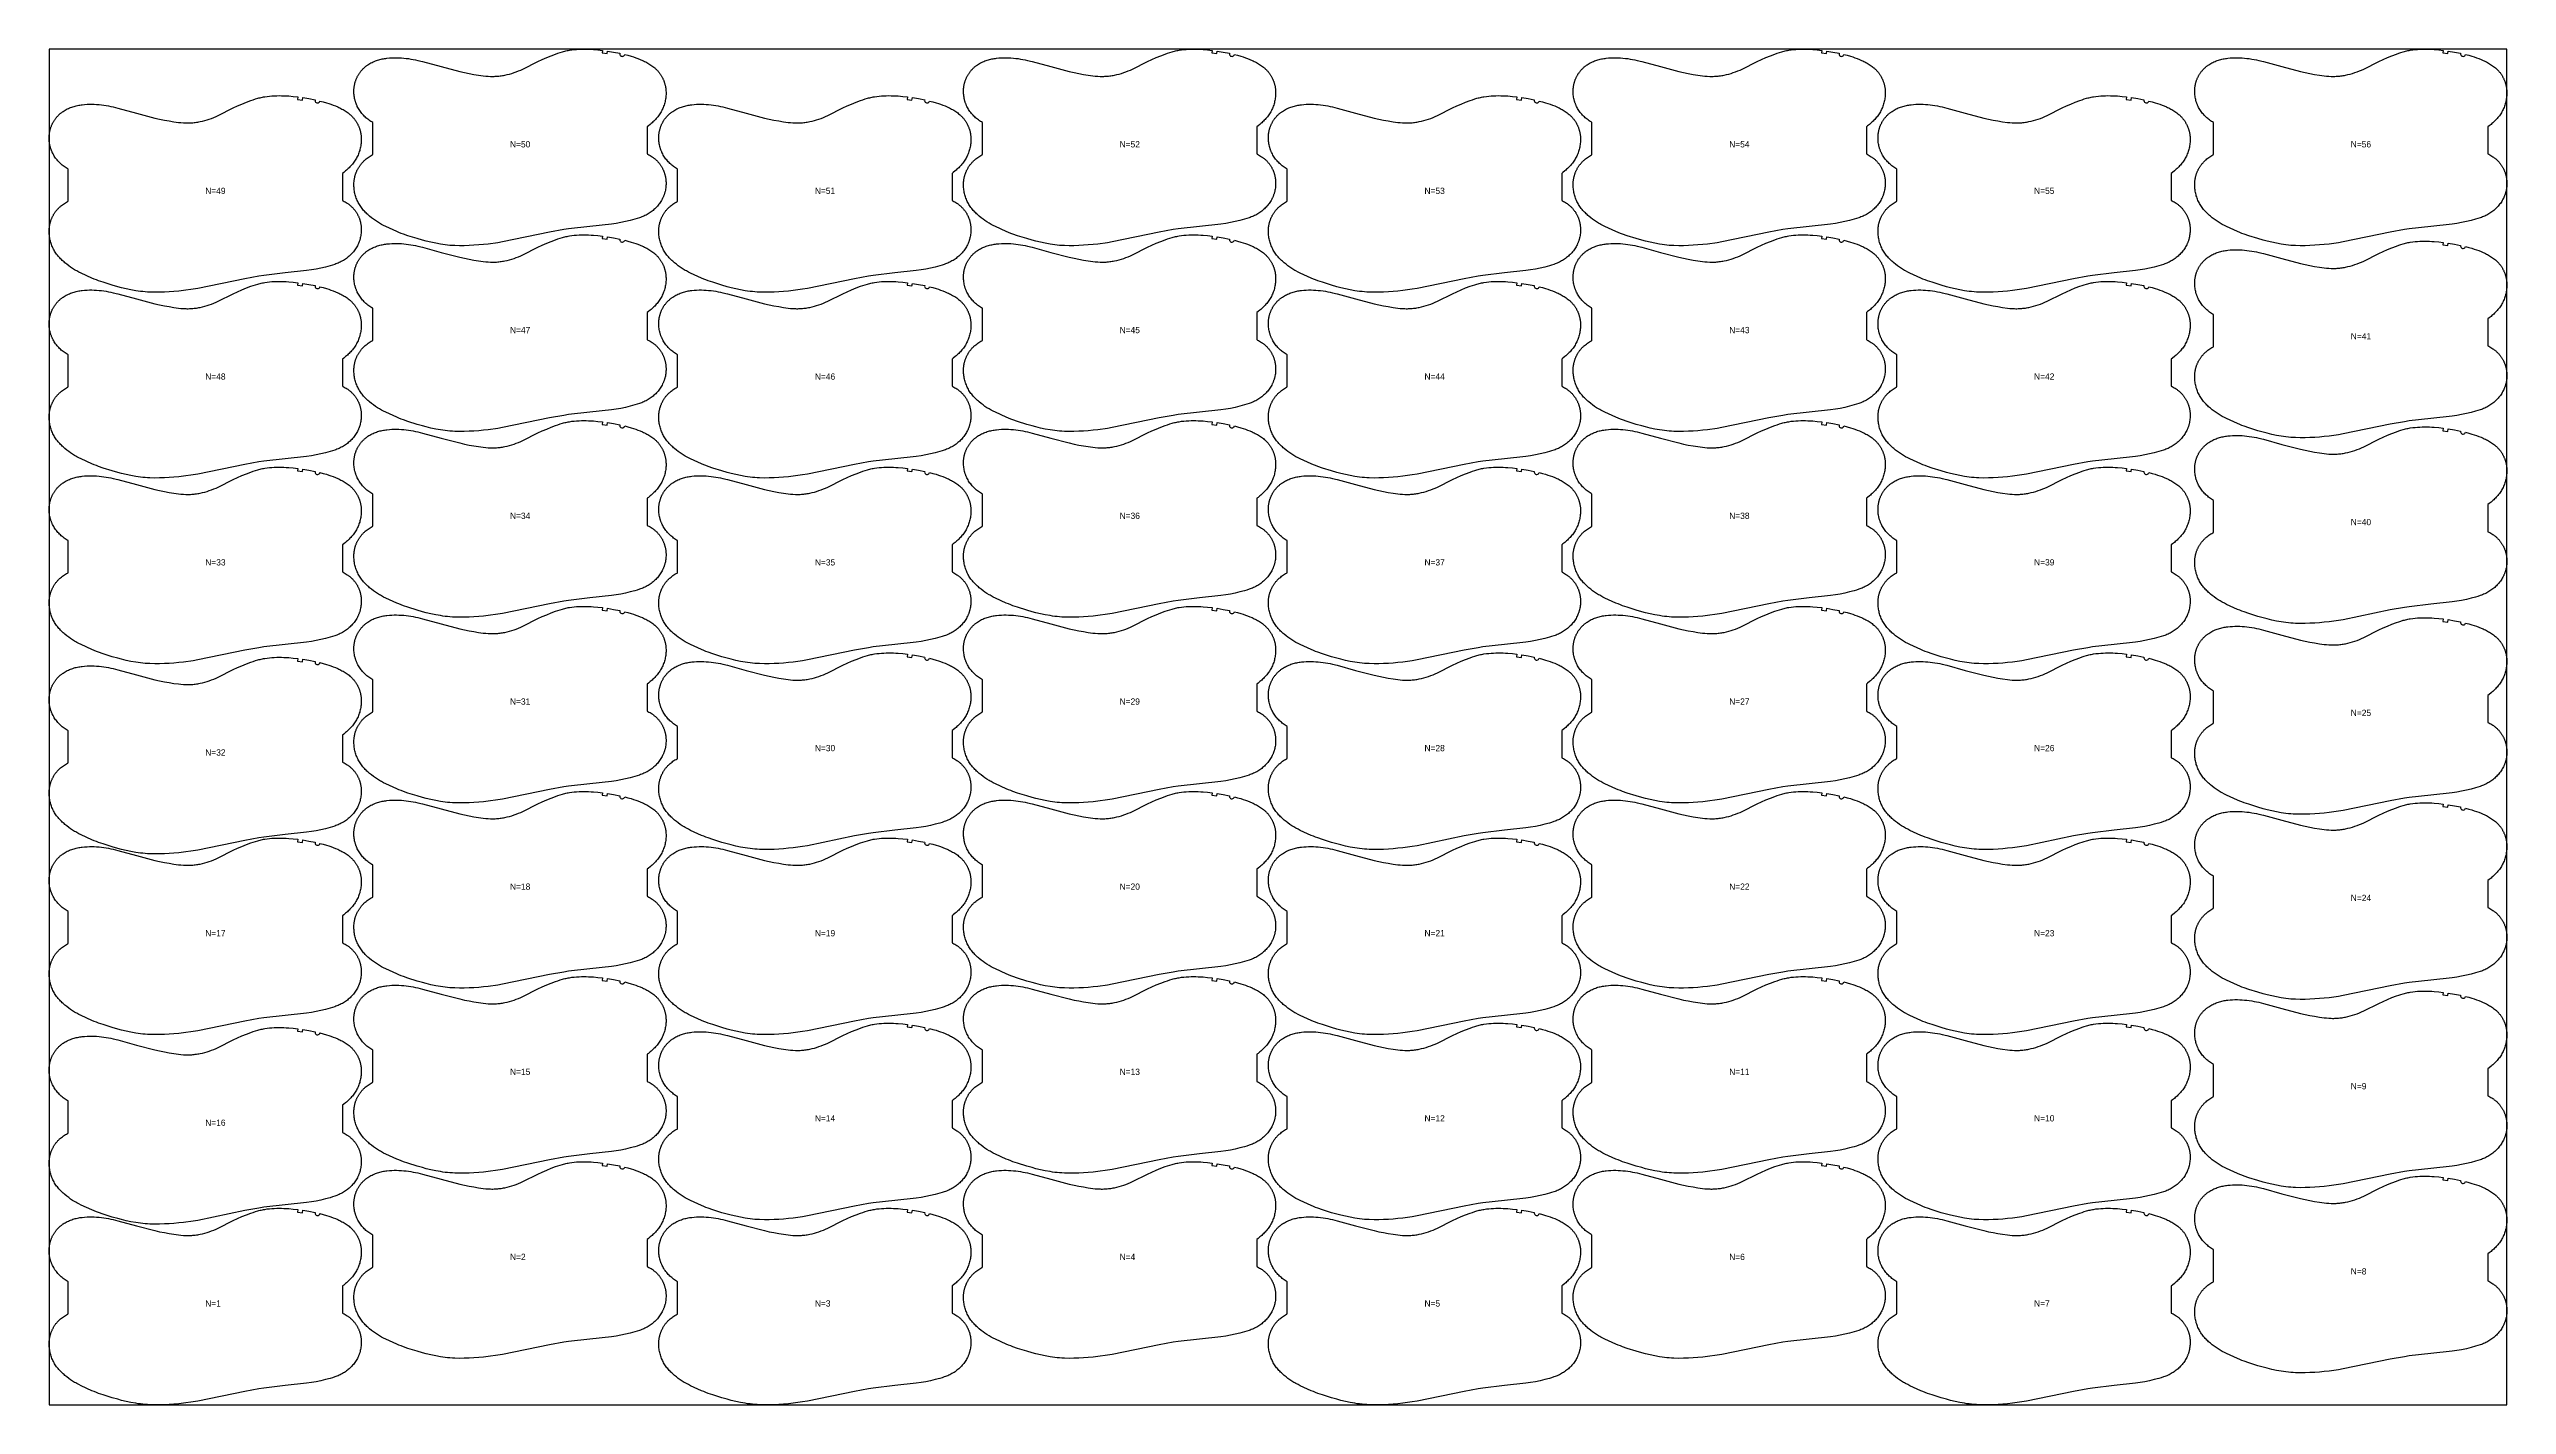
# Model space of a CAD drawing. Header units: inches. Extents: x 0 to 1954, y 0 to 1079.
import ezdxf

# ---------------------------------------------------------------- set-up
doc = ezdxf.new("R2010")
doc.units = ezdxf.units.IN

msp = doc.modelspace()

# ---------------------------------------------------------------- texts
at = {"layer": '1'}
for s, p in [('N=50', (366.3947, 1000.497)), ('N=52', (851.0947, 1000.497)), ('N=54', (1335.7947, 1000.497)), ('N=56', (1829.9947, 1000.497)), ('N=49', (124.0947, 963.469)), ('N=51', (608.7947, 963.469)), ('N=53', (1093.4947, 963.469)), ('N=55', (1578.1947, 963.469)), ('N=47', (366.3947, 852.705)), ('N=45', (851.0947, 852.705)), ('N=43', (1335.7947, 852.705)), ('N=41', (1829.9947, 847.705)), ('N=48', (124.0947, 815.677)), ('N=46', (608.7947, 815.677)), ('N=42', (1578.1947, 815.677)), ('N=44', (1093.4947, 815.677)), ('N=34', (366.3947, 704.913)), ('N=36', (851.0947, 704.913)), ('N=38', (1335.7947, 704.913)), ('N=40', (1829.9947, 699.913)), ('N=33', (124.0947, 667.885)), ('N=35', (608.7947, 667.885)), ('N=37', (1093.4947, 667.885)), ('N=39', (1578.1947, 667.885)), ('N=31', (366.3947, 557.121)), ('N=29', (851.0947, 557.121)), ('N=27', (1335.7947, 557.121)), ('N=25', (1829.9947, 548.121)), ('N=32', (124.0947, 516.593)), ('N=30', (608.7947, 520.093)), ('N=28', (1093.4947, 520.093)), ('N=26', (1578.1947, 520.093)), ('N=18', (366.3947, 409.829)), ('N=20', (851.0947, 409.829)), ('N=22', (1335.7947, 409.829)), ('N=24', (1829.9947, 400.829)), ('N=17', (124.0947, 372.801)), ('N=19', (608.7947, 372.801)), ('N=21', (1093.4947, 372.801)), ('N=23', (1578.1947, 372.801)), ('N=15', (366.3947, 262.537)), ('N=13', (851.0947, 262.537)), ('N=11', (1335.7947, 262.537)), ('N=9', (1829.9947, 251.037)), ('N=16', (124.0947, 222.009)), ('N=14', (608.7947, 225.509)), ('N=12', (1093.4947, 225.509)), ('N=10', (1578.1947, 225.509)), ('N=2', (366.3947, 115.245)), ('N=4', (851.0947, 115.245)), ('N=6', (1335.7947, 115.245)), ('N=8', (1829.9947, 103.745)), ('N=1', (124.0947, 78.217)), ('N=3', (608.7947, 78.217)), ('N=5', (1093.4947, 78.217)), ('N=7', (1578.1947, 78.217))]:
    msp.add_text(s, height=5, dxfattribs=at).set_placement(p)

# ---------------------------------------------------------------- linework, layer by layer
at = {"layer": '1'}
for points in [[(0, 0), (1954.0894, 0), (1954.0894, 1078.714), (0, 1078.714), (0, 0)], [(453.7463, 1075.3836), (453.703, 1074.7626), (453.8529, 1074.1583), (454.1812, 1073.6294), (454.6563, 1073.2271), (455.2321, 1072.9903), (455.8528, 1072.9421), (456.4583, 1073.0871), (456.9898, 1073.4112), (457.3959, 1073.8831), (457.6372, 1074.457), (460.207, 1073.7705), (462.761, 1073.0257), (464.5823, 1072.4537), (466.3914, 1071.8446), (468.1848, 1071.1925), (469.959, 1070.4911), (471.7105, 1069.7347), (472.5764, 1069.3343), (473.4349, 1068.9185), (474.2856, 1068.4866), (475.1279, 1068.0382), (475.9612, 1067.5726), (476.7849, 1067.0893), (477.5984, 1066.5878), (478.3998, 1066.0669), (479.1872, 1065.5258), (479.9588, 1064.9635), (480.7125, 1064.3788), (481.4466, 1063.7707), (481.8056, 1063.4576), (482.1589, 1063.1383), (482.5064, 1062.8127), (482.8477, 1062.4805), (483.1827, 1062.1418), (483.5112, 1061.7967), (483.8332, 1061.4453), (484.1485, 1061.0878), (484.4571, 1060.7242), (484.7589, 1060.3549), (485.0539, 1059.9799), (485.3419, 1059.5994), (485.6228, 1059.2136), (485.8966, 1058.8226), (486.1632, 1058.4265), (486.4225, 1058.0256), (486.6745, 1057.62), (486.9189, 1057.2098), (487.1559, 1056.7952), (487.3852, 1056.3763), (487.6067, 1055.9534), (487.8206, 1055.5265), (488.0265, 1055.0959), (488.2246, 1054.6616), (488.4148, 1054.2238), (488.5969, 1053.7826), (488.7709, 1053.3383), (488.9368, 1052.8909), (489.0945, 1052.4406), (489.244, 1051.9875), (489.3851, 1051.5319), (489.5178, 1051.0737), (489.6421, 1050.6133), (489.7579, 1050.1507), (489.8651, 1049.6861), (489.9637, 1049.2196), (490.0537, 1048.7514), (490.135, 1048.2816), (490.2077, 1047.8104), (490.272, 1047.3379), (490.3279, 1046.8643), (490.3754, 1046.3897), (490.4458, 1045.4382), (490.4836, 1044.4846), (490.4894, 1043.5301), (490.4638, 1042.5758), (490.4074, 1041.623), (490.3206, 1040.6728), (490.204, 1039.7259), (490.0579, 1038.7832), (489.8829, 1037.8454), (489.6792, 1036.9131), (489.4475, 1035.9873), (489.188, 1035.0685), (488.9012, 1034.1576), (488.5875, 1033.2554), (488.247, 1032.363), (487.8795, 1031.4814), (487.4851, 1030.6119), (487.0637, 1029.7557), (486.6153, 1028.9138), (486.1398, 1028.0875), (485.6372, 1027.278), (485.1078, 1026.486), (484.5529, 1025.7116), (483.9743, 1024.9542), (483.3734, 1024.2136), (482.7521, 1023.4892), (482.1119, 1022.7809), (481.4545, 1022.0881), (480.7816, 1021.4105), (480.0947, 1020.7477), (479.3947, 1020.0991), (478.6822, 1019.4644), (477.9581, 1018.8429), (476.4778, 1017.6378), (475.4894, 1016.8839), (475.4894, 995.3395), (476.0608, 995.0657), (476.9074, 994.6258), (477.7394, 994.1581), (478.5554, 993.6626), (479.354, 993.1396), (479.7463, 992.8679), (480.1339, 992.5894), (480.5164, 992.3041), (480.8937, 992.012), (481.2656, 991.7133), (481.632, 991.4079), (481.9928, 991.0958), (482.3476, 990.7771), (482.6964, 990.4519), (483.039, 990.12), (483.3752, 989.7816), (483.7049, 989.4368), (484.028, 989.0858), (484.3444, 988.7286), (484.6539, 988.3655), (484.9564, 987.9965), (485.2518, 987.6217), (485.54, 987.2414), (485.8209, 986.8557), (486.0943, 986.4647), (486.3601, 986.0685), (486.6183, 985.6672), (486.8686, 985.2611), (487.111, 984.8502), (487.3454, 984.4348), (487.5716, 984.0148), (487.7895, 983.5905), (487.9991, 983.1621), (488.2004, 982.7297), (488.3933, 982.2934), (488.5778, 981.8535), (488.754, 981.4102), (488.9217, 980.9636), (489.081, 980.5138), (489.2318, 980.0612), (489.3742, 979.6057), (489.508, 979.1477), (489.6333, 978.6872), (489.7501, 978.2246), (489.8583, 977.7598), (489.958, 977.2932), (490.049, 976.8248), (490.1314, 976.3549), (490.2051, 975.8837), (490.2704, 975.4111), (490.327, 974.9375), (490.3752, 974.4629), (490.4149, 973.9875), (490.4461, 973.5115), (490.4689, 973.0349), (490.4834, 972.558), (490.4894, 972.0809), (490.4766, 971.1265), (490.4307, 970.173), (490.3519, 969.2216), (490.2406, 968.2734), (490.0966, 967.3296), (489.9202, 966.3916), (489.7113, 965.4603), (489.5947, 964.9977), (489.4699, 964.5372), (489.3371, 964.0791), (489.1962, 963.6234), (489.0472, 963.1704), (488.8902, 962.7202), (488.725, 962.2729), (488.5518, 961.8287), (488.3706, 961.3877), (488.1814, 960.9501), (487.9844, 960.5158), (487.7797, 960.0852), (487.3477, 959.2347), (486.8864, 958.3995), (486.3969, 957.5802), (485.8801, 956.7776), (485.3369, 955.9925), (484.7685, 955.2255), (484.1758, 954.4775), (483.5594, 953.7489), (482.9203, 953.0404), (482.259, 952.3525), (481.5764, 951.6859), (480.8731, 951.041), (480.1499, 950.4184), (479.4076, 949.8187), (478.6468, 949.2425), (477.8686, 948.6899), (477.0739, 948.1612), (476.2636, 947.6567), (475.4386, 947.1766), (474.6001, 946.7211), (473.7488, 946.2904), (472.8858, 945.8848), (472.0121, 945.5041), (471.1287, 945.1464), (470.2368, 944.8094), (469.3376, 944.4909), (467.5218, 943.8999), (465.6906, 943.3552), (462.0059, 942.3552), (458.2956, 941.4638), (454.5597, 940.6806), (450.801, 940.0156), (447.0237, 939.4718), (429.9483, 937.6136), (412.882, 935.674), (409.1112, 935.0861), (397.8452, 933.0377), (360.4626, 925.3221), (356.6968, 924.7004), (349.1344, 923.6552), (345.3416, 923.2276), (341.5404, 922.8817), (337.7327, 922.6156), (333.9207, 922.4247), (330.1054, 922.3101), (326.288, 922.28), (322.4723, 922.3649), (320.5664, 922.461), (318.6629, 922.5957), (316.7626, 922.7696), (314.8664, 922.9834), (312.9751, 923.2374), (311.089, 923.5289), (307.3332, 924.2113), (303.6, 925.0062), (299.8883, 925.8962), (296.8075, 926.7015), (292.5272, 927.9164), (285.2492, 930.2197), (281.6393, 931.4638), (279.8488, 932.1237), (278.0726, 932.8192), (276.3131, 933.5548), (267.63, 937.5198), (265.919, 938.3641), (264.2338, 939.256), (263.4036, 939.7245), (262.5821, 940.2084), (260.9647, 941.2198), (259.3808, 942.2847), (257.8297, 943.3981), (256.3116, 944.5561), (254.8313, 945.7612), (254.1072, 946.3827), (253.3948, 947.0174), (252.6947, 947.666), (252.0078, 948.3288), (251.3349, 949.0064), (250.6775, 949.6992), (250.0373, 950.4075), (249.416, 951.1319), (248.8152, 951.8725), (248.2365, 952.6299), (247.6816, 953.4043), (247.1522, 954.1963), (246.6496, 955.0058), (246.1742, 955.8321), (245.7257, 956.674), (245.3043, 957.5302), (244.9099, 958.3997), (244.5425, 959.2813), (244.2019, 960.1737), (243.8882, 961.0759), (243.6015, 961.9868), (243.342, 962.9056), (243.1102, 963.8314), (242.9065, 964.7637), (242.7315, 965.7015), (242.5854, 966.6442), (242.4688, 967.5911), (242.382, 968.5413), (242.3256, 969.4941), (242.3, 970.4484), (242.3058, 971.4029), (242.3436, 972.3565), (242.414, 973.308), (242.4615, 973.7826), (242.5174, 974.2562), (242.5817, 974.7287), (242.6544, 975.1999), (242.7358, 975.6697), (242.8257, 976.1379), (242.9243, 976.6044), (243.0315, 977.069), (243.1473, 977.5316), (243.2716, 977.992), (243.4043, 978.4502), (243.5455, 978.9058), (243.6949, 979.3589), (243.8526, 979.8092), (244.0185, 980.2566), (244.1925, 980.7009), (244.3747, 981.1421), (244.5648, 981.5799), (244.7629, 982.0142), (244.9689, 982.4448), (245.1827, 982.8717), (245.4043, 983.2946), (245.6336, 983.7135), (245.8705, 984.1281), (246.115, 984.5383), (246.3669, 984.9439), (246.6262, 985.3448), (246.8928, 985.7409), (247.1666, 986.1319), (247.4475, 986.5177), (247.7355, 986.8982), (248.0305, 987.2732), (248.3323, 987.6425), (248.6409, 988.0061), (248.9563, 988.3636), (249.2782, 988.715), (249.6067, 989.0601), (249.9417, 989.3988), (250.283, 989.731), (250.6305, 990.0566), (250.9838, 990.3759), (251.3429, 990.689), (252.0769, 991.2971), (252.8306, 991.8818), (253.6022, 992.4441), (254.3897, 992.9852), (255.1911, 993.5061), (256.0045, 994.0076), (256.8282, 994.4909), (257.3, 994.7545), (257.3, 1020.2878), (256.5259, 1020.7384), (255.7156, 1021.2429), (254.9208, 1021.7716), (254.1426, 1022.3242), (253.3818, 1022.9004), (252.6395, 1023.5001), (251.9163, 1024.1227), (251.213, 1024.7676), (250.5304, 1025.4342), (249.8691, 1026.1221), (249.23, 1026.8306), (248.6137, 1027.5592), (248.0209, 1028.3072), (247.4525, 1029.0742), (246.9094, 1029.8593), (246.3925, 1030.6619), (245.903, 1031.4812), (245.4417, 1032.3164), (245.0098, 1033.1669), (244.8051, 1033.5975), (244.608, 1034.0318), (244.4189, 1034.4694), (244.2376, 1034.9104), (244.0644, 1035.3546), (243.8992, 1035.8019), (243.7422, 1036.2521), (243.5932, 1036.7051), (243.4523, 1037.1608), (243.3195, 1037.6189), (243.1948, 1038.0794), (243.0781, 1038.542), (242.8692, 1039.4733), (242.6928, 1040.4113), (242.5489, 1041.3551), (242.4375, 1042.3033), (242.3587, 1043.2547), (242.3128, 1044.2082), (242.3, 1045.1626), (242.3061, 1045.6397), (242.3205, 1046.1166), (242.3433, 1046.5932), (242.3745, 1047.0692), (242.4142, 1047.5446), (242.4624, 1048.0192), (242.5191, 1048.4928), (242.5843, 1048.9654), (242.6581, 1049.4366), (242.7405, 1049.9065), (242.8315, 1050.3749), (242.9311, 1050.8415), (243.0393, 1051.3063), (243.1561, 1051.7689), (243.2814, 1052.2294), (243.4152, 1052.6874), (243.5576, 1053.1429), (243.7084, 1053.5955), (243.8677, 1054.0453), (244.0354, 1054.4919), (244.2116, 1054.9352), (244.3961, 1055.3751), (244.5891, 1055.8114), (244.7903, 1056.2438), (244.9999, 1056.6722), (245.2178, 1057.0965), (245.444, 1057.5165), (245.6784, 1057.9319), (245.9208, 1058.3428), (246.1711, 1058.7489), (246.4293, 1059.1501), (246.6951, 1059.5464), (246.9685, 1059.9374), (247.2494, 1060.3231), (247.5376, 1060.7034), (247.833, 1061.0782), (248.1355, 1061.4472), (248.445, 1061.8103), (248.7614, 1062.1675), (249.0845, 1062.5185), (249.4142, 1062.8633), (249.7504, 1063.2017), (250.093, 1063.5336), (250.4418, 1063.8588), (250.7967, 1064.1775), (251.1574, 1064.4896), (251.5238, 1064.795), (251.8957, 1065.0937), (252.2731, 1065.3858), (252.6556, 1065.6711), (253.0431, 1065.9496), (253.4354, 1066.2213), (254.2341, 1066.7443), (255.05, 1067.2398), (255.882, 1067.7075), (256.7287, 1068.1474), (257.5889, 1068.5597), (258.4617, 1068.9446), (259.346, 1069.3026), (260.2407, 1069.6338), (261.1448, 1069.9387), (262.0572, 1070.2176), (262.9769, 1070.4708), (263.903, 1070.6987), (264.8346, 1070.9025), (265.7711, 1071.0834), (266.7118, 1071.2429), (267.6562, 1071.382), (268.6035, 1071.5022), (270.5042, 1071.6908), (272.4092, 1071.8174), (274.3165, 1071.8846), (276.2246, 1071.8934), (278.1318, 1071.8451), (280.0368, 1071.7412), (281.9388, 1071.5855), (283.8367, 1071.3823), (285.7299, 1071.136), (287.6175, 1070.8502), (289.4985, 1070.5249), (291.3717, 1070.1593), (293.2361, 1069.7529), (296.939, 1068.8299), (311.6666, 1064.8031), (326.4332, 1060.9213), (330.1564, 1060.08), (333.8957, 1059.3134), (337.6488, 1058.6182), (341.4144, 1057.9969), (345.1967, 1057.4841), (347.0955, 1057.2825), (348.9984, 1057.1294), (350.9041, 1057.0355), (351.8576, 1057.014), (352.8112, 1057.0114), (353.7647, 1057.0286), (354.7179, 1057.0655), (355.6703, 1057.1218), (356.6215, 1057.1972), (357.5712, 1057.2912), (358.519, 1057.4034), (359.4645, 1057.5336), (360.4074, 1057.6813), (361.3472, 1057.8462), (362.2839, 1058.0277), (364.1472, 1058.4389), (365.9963, 1058.9111), (367.8303, 1059.4403), (369.6481, 1060.0236), (371.4476, 1060.6604), (373.2267, 1061.3509), (374.9832, 1062.0955), (376.7164, 1062.8921), (388.631, 1068.9356), (392.0963, 1070.5351), (395.6038, 1072.0415), (399.1419, 1073.4724), (402.7131, 1074.8206), (404.5133, 1075.4576), (406.3255, 1076.0582), (408.1521, 1076.6096), (409.0715, 1076.8631), (409.9953, 1077.0995), (410.9237, 1077.3178), (411.8563, 1077.518), (412.7929, 1077.7007), (413.7328, 1077.8662), (415.6211, 1078.1477), (417.5176, 1078.3664), (419.4193, 1078.5263), (421.3245, 1078.6334), (423.2321, 1078.6939), (425.1408, 1078.714), (427.0494, 1078.699), (428.9573, 1078.6491), (430.8637, 1078.5637), (432.768, 1078.442), (436.3606, 1078.1177), (439.9446, 1077.7002), (439.6947, 1075.7159), (443.6218, 1075.1865), (443.9088, 1077.1658), (448.836, 1076.3212), (453.7463, 1075.3836)], [(938.4463, 1075.3836), (938.403, 1074.7626), (938.5529, 1074.1583), (938.8812, 1073.6294), (939.3563, 1073.2271), (939.9321, 1072.9903), (940.5528, 1072.9421), (941.1583, 1073.0871), (941.6898, 1073.4112), (942.0959, 1073.8831), (942.3372, 1074.457), (944.907, 1073.7705), (947.461, 1073.0257), (949.2823, 1072.4537), (951.0914, 1071.8446), (952.8848, 1071.1925), (954.659, 1070.4911), (956.4105, 1069.7347), (957.2764, 1069.3343), (958.1349, 1068.9185), (958.9856, 1068.4866), (959.8279, 1068.0382), (960.6612, 1067.5726), (961.4849, 1067.0893), (962.2984, 1066.5878), (963.0998, 1066.0669), (963.8872, 1065.5258), (964.6588, 1064.9635), (965.4125, 1064.3788), (966.1466, 1063.7707), (966.5056, 1063.4576), (966.8589, 1063.1383), (967.2064, 1062.8127), (967.5477, 1062.4805), (967.8827, 1062.1418), (968.2112, 1061.7967), (968.5332, 1061.4453), (968.8485, 1061.0878), (969.1571, 1060.7242), (969.4589, 1060.3549), (969.7539, 1059.9799), (970.0419, 1059.5994), (970.3228, 1059.2136), (970.5966, 1058.8226), (970.8632, 1058.4265), (971.1225, 1058.0256), (971.3745, 1057.62), (971.6189, 1057.2098), (971.8559, 1056.7952), (972.0852, 1056.3763), (972.3067, 1055.9534), (972.5206, 1055.5265), (972.7265, 1055.0959), (972.9246, 1054.6616), (973.1148, 1054.2238), (973.2969, 1053.7826), (973.4709, 1053.3383), (973.6368, 1052.8909), (973.7945, 1052.4406), (973.944, 1051.9875), (974.0851, 1051.5319), (974.2178, 1051.0737), (974.3421, 1050.6133), (974.4579, 1050.1507), (974.5651, 1049.6861), (974.6637, 1049.2196), (974.7537, 1048.7514), (974.835, 1048.2816), (974.9077, 1047.8104), (974.972, 1047.3379), (975.0279, 1046.8643), (975.0754, 1046.3897), (975.1458, 1045.4382), (975.1836, 1044.4846), (975.1894, 1043.5301), (975.1638, 1042.5758), (975.1074, 1041.623), (975.0206, 1040.6728), (974.904, 1039.7259), (974.7579, 1038.7832), (974.5829, 1037.8454), (974.3792, 1036.9131), (974.1475, 1035.9873), (973.888, 1035.0685), (973.6012, 1034.1576), (973.2875, 1033.2554), (972.947, 1032.363), (972.5795, 1031.4814), (972.1851, 1030.6119), (971.7637, 1029.7557), (971.3153, 1028.9138), (970.8398, 1028.0875), (970.3372, 1027.278), (969.8078, 1026.486), (969.2529, 1025.7116), (968.6743, 1024.9542), (968.0734, 1024.2136), (967.4521, 1023.4892), (966.8119, 1022.7809), (966.1545, 1022.0881), (965.4816, 1021.4105), (964.7947, 1020.7477), (964.0947, 1020.0991), (963.3822, 1019.4644), (962.6581, 1018.8429), (961.1778, 1017.6378), (960.1894, 1016.8839), (960.1894, 995.3395), (960.7608, 995.0657), (961.6074, 994.6258), (962.4394, 994.1581), (963.2554, 993.6626), (964.054, 993.1396), (964.4463, 992.8679), (964.8339, 992.5894), (965.2164, 992.3041), (965.5937, 992.012), (965.9656, 991.7133), (966.332, 991.4079), (966.6928, 991.0958), (967.0476, 990.7771), (967.3964, 990.4519), (967.739, 990.12), (968.0752, 989.7816), (968.4049, 989.4368), (968.728, 989.0858), (969.0444, 988.7286), (969.3539, 988.3655), (969.6564, 987.9965), (969.9518, 987.6217), (970.24, 987.2414), (970.5209, 986.8557), (970.7943, 986.4647), (971.0601, 986.0685), (971.3183, 985.6672), (971.5686, 985.2611), (971.811, 984.8502), (972.0454, 984.4348), (972.2716, 984.0148), (972.4895, 983.5905), (972.6991, 983.1621), (972.9004, 982.7297), (973.0933, 982.2934), (973.2778, 981.8535), (973.454, 981.4102), (973.6217, 980.9636), (973.781, 980.5138), (973.9318, 980.0612), (974.0742, 979.6057), (974.208, 979.1477), (974.3333, 978.6872), (974.4501, 978.2246), (974.5583, 977.7598), (974.658, 977.2932), (974.749, 976.8248), (974.8314, 976.3549), (974.9051, 975.8837), (974.9704, 975.4111), (975.027, 974.9375), (975.0752, 974.4629), (975.1149, 973.9875), (975.1461, 973.5115), (975.1689, 973.0349), (975.1834, 972.558), (975.1894, 972.0809), (975.1766, 971.1265), (975.1307, 970.173), (975.0519, 969.2216), (974.9406, 968.2734), (974.7966, 967.3296), (974.6202, 966.3916), (974.4113, 965.4603), (974.2947, 964.9977), (974.1699, 964.5372), (974.0371, 964.0791), (973.8962, 963.6234), (973.7472, 963.1704), (973.5902, 962.7202), (973.425, 962.2729), (973.2518, 961.8287), (973.0706, 961.3877), (972.8814, 960.9501), (972.6844, 960.5158), (972.4797, 960.0852), (972.0477, 959.2347), (971.5864, 958.3995), (971.0969, 957.5802), (970.5801, 956.7776), (970.0369, 955.9925), (969.4685, 955.2255), (968.8758, 954.4775), (968.2594, 953.7489), (967.6203, 953.0404), (966.959, 952.3525), (966.2764, 951.6859), (965.5731, 951.041), (964.8499, 950.4184), (964.1076, 949.8187), (963.3468, 949.2425), (962.5686, 948.6899), (961.7739, 948.1612), (960.9636, 947.6567), (960.1386, 947.1766), (959.3001, 946.7211), (958.4488, 946.2904), (957.5858, 945.8848), (956.7121, 945.5041), (955.8287, 945.1464), (954.9368, 944.8094), (954.0376, 944.4909), (952.2218, 943.8999), (950.3906, 943.3552), (946.7059, 942.3552), (942.9956, 941.4638), (939.2597, 940.6806), (935.501, 940.0156), (931.7237, 939.4718), (914.6483, 937.6136), (897.582, 935.674), (893.8112, 935.0861), (882.5452, 933.0377), (845.1626, 925.3221), (841.3968, 924.7004), (833.8344, 923.6552), (830.0416, 923.2276), (826.2404, 922.8817), (822.4327, 922.6156), (818.6207, 922.4247), (814.8054, 922.3101), (810.988, 922.28), (807.1723, 922.3649), (805.2664, 922.461), (803.3629, 922.5957), (801.4626, 922.7696), (799.5664, 922.9834), (797.6751, 923.2374), (795.789, 923.5289), (792.0332, 924.2113), (788.3, 925.0062), (784.5883, 925.8962), (781.5075, 926.7015), (777.2272, 927.9164), (769.9492, 930.2197), (766.3393, 931.4638), (764.5488, 932.1237), (762.7726, 932.8192), (761.0131, 933.5548), (752.33, 937.5198), (750.619, 938.3641), (748.9338, 939.256), (748.1036, 939.7245), (747.2821, 940.2084), (745.6647, 941.2198), (744.0808, 942.2847), (742.5297, 943.3981), (741.0116, 944.5561), (739.5313, 945.7612), (738.8072, 946.3827), (738.0948, 947.0174), (737.3947, 947.666), (736.7078, 948.3288), (736.0349, 949.0064), (735.3775, 949.6992), (734.7373, 950.4075), (734.116, 951.1319), (733.5152, 951.8725), (732.9365, 952.6299), (732.3816, 953.4043), (731.8522, 954.1963), (731.3496, 955.0058), (730.8742, 955.8321), (730.4257, 956.674), (730.0043, 957.5302), (729.6099, 958.3997), (729.2425, 959.2813), (728.9019, 960.1737), (728.5882, 961.0759), (728.3015, 961.9868), (728.042, 962.9056), (727.8102, 963.8314), (727.6065, 964.7637), (727.4315, 965.7015), (727.2854, 966.6442), (727.1688, 967.5911), (727.082, 968.5413), (727.0256, 969.4941), (727, 970.4484), (727.0058, 971.4029), (727.0436, 972.3565), (727.114, 973.308), (727.1615, 973.7826), (727.2174, 974.2562), (727.2817, 974.7287), (727.3544, 975.1999), (727.4358, 975.6697), (727.5257, 976.1379), (727.6243, 976.6044), (727.7315, 977.069), (727.8473, 977.5316), (727.9716, 977.992), (728.1043, 978.4502), (728.2455, 978.9058), (728.3949, 979.3589), (728.5526, 979.8092), (728.7185, 980.2566), (728.8925, 980.7009), (729.0747, 981.1421), (729.2648, 981.5799), (729.4629, 982.0142), (729.6689, 982.4448), (729.8827, 982.8717), (730.1043, 983.2946), (730.3336, 983.7135), (730.5705, 984.1281), (730.815, 984.5383), (731.0669, 984.9439), (731.3262, 985.3448), (731.5928, 985.7409), (731.8666, 986.1319), (732.1475, 986.5177), (732.4355, 986.8982), (732.7305, 987.2732), (733.0323, 987.6425), (733.3409, 988.0061), (733.6563, 988.3636), (733.9782, 988.715), (734.3067, 989.0601), (734.6417, 989.3988), (734.983, 989.731), (735.3305, 990.0566), (735.6838, 990.3759), (736.0429, 990.689), (736.7769, 991.2971), (737.5306, 991.8818), (738.3022, 992.4441), (739.0897, 992.9852), (739.8911, 993.5061), (740.7045, 994.0076), (741.5282, 994.4909), (742, 994.7545), (742, 1020.2878), (741.2259, 1020.7384), (740.4156, 1021.2429), (739.6208, 1021.7716), (738.8426, 1022.3242), (738.0818, 1022.9004), (737.3395, 1023.5001), (736.6163, 1024.1227), (735.913, 1024.7676), (735.2304, 1025.4342), (734.5691, 1026.1221), (733.93, 1026.8306), (733.3137, 1027.5592), (732.7209, 1028.3072), (732.1525, 1029.0742), (731.6094, 1029.8593), (731.0925, 1030.6619), (730.603, 1031.4812), (730.1417, 1032.3164), (729.7098, 1033.1669), (729.5051, 1033.5975), (729.308, 1034.0318), (729.1189, 1034.4694), (728.9376, 1034.9104), (728.7644, 1035.3546), (728.5992, 1035.8019), (728.4422, 1036.2521), (728.2932, 1036.7051), (728.1523, 1037.1608), (728.0195, 1037.6189), (727.8948, 1038.0794), (727.7781, 1038.542), (727.5692, 1039.4733), (727.3928, 1040.4113), (727.2489, 1041.3551), (727.1375, 1042.3033), (727.0587, 1043.2547), (727.0128, 1044.2082), (727, 1045.1626), (727.0061, 1045.6397), (727.0205, 1046.1166), (727.0433, 1046.5932), (727.0745, 1047.0692), (727.1142, 1047.5446), (727.1624, 1048.0192), (727.2191, 1048.4928), (727.2843, 1048.9654), (727.3581, 1049.4366), (727.4405, 1049.9065), (727.5315, 1050.3749), (727.6311, 1050.8415), (727.7393, 1051.3063), (727.8561, 1051.7689), (727.9814, 1052.2294), (728.1152, 1052.6874), (728.2576, 1053.1429), (728.4084, 1053.5955), (728.5677, 1054.0453), (728.7354, 1054.4919), (728.9116, 1054.9352), (729.0961, 1055.3751), (729.2891, 1055.8114), (729.4903, 1056.2438), (729.6999, 1056.6722), (729.9178, 1057.0965), (730.144, 1057.5165), (730.3784, 1057.9319), (730.6208, 1058.3428), (730.8711, 1058.7489), (731.1293, 1059.1501), (731.3951, 1059.5464), (731.6685, 1059.9374), (731.9494, 1060.3231), (732.2376, 1060.7034), (732.533, 1061.0782), (732.8355, 1061.4472), (733.145, 1061.8103), (733.4614, 1062.1675), (733.7845, 1062.5185), (734.1142, 1062.8633), (734.4504, 1063.2017), (734.793, 1063.5336), (735.1418, 1063.8588), (735.4967, 1064.1775), (735.8574, 1064.4896), (736.2238, 1064.795), (736.5957, 1065.0937), (736.9731, 1065.3858), (737.3556, 1065.6711), (737.7431, 1065.9496), (738.1354, 1066.2213), (738.9341, 1066.7443), (739.75, 1067.2398), (740.582, 1067.7075), (741.4287, 1068.1474), (742.2889, 1068.5597), (743.1617, 1068.9446), (744.046, 1069.3026), (744.9407, 1069.6338), (745.8448, 1069.9387), (746.7572, 1070.2176), (747.6769, 1070.4708), (748.603, 1070.6987), (749.5346, 1070.9025), (750.4711, 1071.0834), (751.4118, 1071.2429), (752.3562, 1071.382), (753.3035, 1071.5022), (755.2042, 1071.6908), (757.1092, 1071.8174), (759.0165, 1071.8846), (760.9246, 1071.8934), (762.8318, 1071.8451), (764.7368, 1071.7412), (766.6388, 1071.5855), (768.5367, 1071.3823), (770.4299, 1071.136), (772.3175, 1070.8502), (774.1985, 1070.5249), (776.0717, 1070.1593), (777.9361, 1069.7529), (781.639, 1068.8299), (796.3666, 1064.8031), (811.1332, 1060.9213), (814.8564, 1060.08), (818.5957, 1059.3134), (822.3488, 1058.6182), (826.1144, 1057.9969), (829.8967, 1057.4841), (831.7955, 1057.2825), (833.6984, 1057.1294), (835.6041, 1057.0355), (836.5576, 1057.014), (837.5112, 1057.0114), (838.4647, 1057.0286), (839.4179, 1057.0655), (840.3703, 1057.1218), (841.3215, 1057.1972), (842.2712, 1057.2912), (843.219, 1057.4034), (844.1645, 1057.5336), (845.1074, 1057.6813), (846.0472, 1057.8462), (846.9839, 1058.0277), (848.8472, 1058.4389), (850.6963, 1058.9111), (852.5303, 1059.4403), (854.3481, 1060.0236), (856.1476, 1060.6604), (857.9267, 1061.3509), (859.6832, 1062.0955), (861.4164, 1062.8921), (873.331, 1068.9356), (876.7963, 1070.5351), (880.3038, 1072.0415), (883.8419, 1073.4724), (887.4131, 1074.8206), (889.2133, 1075.4576), (891.0255, 1076.0582), (892.8521, 1076.6096), (893.7715, 1076.8631), (894.6953, 1077.0995), (895.6237, 1077.3178), (896.5563, 1077.518), (897.4929, 1077.7007), (898.4328, 1077.8662), (900.3211, 1078.1477), (902.2176, 1078.3664), (904.1193, 1078.5263), (906.0245, 1078.6334), (907.9321, 1078.6939), (909.8408, 1078.714), (911.7494, 1078.699), (913.6573, 1078.6491), (915.5637, 1078.5637), (917.468, 1078.442), (921.0606, 1078.1177), (924.6446, 1077.7002), (924.3947, 1075.7159), (928.3218, 1075.1865), (928.6088, 1077.1658), (933.536, 1076.3212), (938.4463, 1075.3836)], [(1423.1463, 1075.3836), (1423.103, 1074.7626), (1423.2529, 1074.1583), (1423.5812, 1073.6294), (1424.0563, 1073.2271), (1424.6321, 1072.9903), (1425.2528, 1072.9421), (1425.8583, 1073.0871), (1426.3898, 1073.4112), (1426.7959, 1073.8831), (1427.0372, 1074.457), (1429.607, 1073.7705), (1432.161, 1073.0257), (1433.9823, 1072.4537), (1435.7914, 1071.8446), (1437.5848, 1071.1925), (1439.359, 1070.4911), (1441.1105, 1069.7347), (1441.9764, 1069.3343), (1442.8349, 1068.9185), (1443.6856, 1068.4866), (1444.5279, 1068.0382), (1445.3612, 1067.5726), (1446.1849, 1067.0893), (1446.9984, 1066.5878), (1447.7998, 1066.0669), (1448.5872, 1065.5258), (1449.3588, 1064.9635), (1450.1125, 1064.3788), (1450.8466, 1063.7707), (1451.2056, 1063.4576), (1451.5589, 1063.1383), (1451.9064, 1062.8127), (1452.2477, 1062.4805), (1452.5827, 1062.1418), (1452.9112, 1061.7967), (1453.2332, 1061.4453), (1453.5485, 1061.0878), (1453.8571, 1060.7242), (1454.1589, 1060.3549), (1454.4539, 1059.9799), (1454.7419, 1059.5994), (1455.0228, 1059.2136), (1455.2966, 1058.8226), (1455.5632, 1058.4265), (1455.8225, 1058.0256), (1456.0745, 1057.62), (1456.3189, 1057.2098), (1456.5559, 1056.7952), (1456.7852, 1056.3763), (1457.0067, 1055.9534), (1457.2206, 1055.5265), (1457.4265, 1055.0959), (1457.6246, 1054.6616), (1457.8148, 1054.2238), (1457.9969, 1053.7826), (1458.1709, 1053.3383), (1458.3368, 1052.8909), (1458.4945, 1052.4406), (1458.644, 1051.9875), (1458.7851, 1051.5319), (1458.9178, 1051.0737), (1459.0421, 1050.6133), (1459.1579, 1050.1507), (1459.2651, 1049.6861), (1459.3637, 1049.2196), (1459.4537, 1048.7514), (1459.535, 1048.2816), (1459.6077, 1047.8104), (1459.672, 1047.3379), (1459.7279, 1046.8643), (1459.7754, 1046.3897), (1459.8458, 1045.4382), (1459.8836, 1044.4846), (1459.8894, 1043.5301), (1459.8638, 1042.5758), (1459.8074, 1041.623), (1459.7206, 1040.6728), (1459.604, 1039.7259), (1459.4579, 1038.7832), (1459.2829, 1037.8454), (1459.0792, 1036.9131), (1458.8475, 1035.9873), (1458.588, 1035.0685), (1458.3012, 1034.1576), (1457.9875, 1033.2554), (1457.647, 1032.363), (1457.2795, 1031.4814), (1456.8851, 1030.6119), (1456.4637, 1029.7557), (1456.0153, 1028.9138), (1455.5398, 1028.0875), (1455.0372, 1027.278), (1454.5078, 1026.486), (1453.9529, 1025.7116), (1453.3743, 1024.9542), (1452.7734, 1024.2136), (1452.1521, 1023.4892), (1451.5119, 1022.7809), (1450.8545, 1022.0881), (1450.1816, 1021.4105), (1449.4947, 1020.7477), (1448.7947, 1020.0991), (1448.0822, 1019.4644), (1447.3581, 1018.8429), (1445.8778, 1017.6378), (1444.8894, 1016.8839), (1444.8894, 995.3395), (1445.4608, 995.0657), (1446.3074, 994.6258), (1447.1394, 994.1581), (1447.9554, 993.6626), (1448.754, 993.1396), (1449.1463, 992.8679), (1449.5339, 992.5894), (1449.9164, 992.3041), (1450.2937, 992.012), (1450.6656, 991.7133), (1451.032, 991.4079), (1451.3928, 991.0958), (1451.7476, 990.7771), (1452.0964, 990.4519), (1452.439, 990.12), (1452.7752, 989.7816), (1453.1049, 989.4368), (1453.428, 989.0858), (1453.7444, 988.7286), (1454.0539, 988.3655), (1454.3564, 987.9965), (1454.6518, 987.6217), (1454.94, 987.2414), (1455.2209, 986.8557), (1455.4943, 986.4647), (1455.7601, 986.0685), (1456.0183, 985.6672), (1456.2686, 985.2611), (1456.511, 984.8502), (1456.7454, 984.4348), (1456.9716, 984.0148), (1457.1895, 983.5905), (1457.3991, 983.1621), (1457.6004, 982.7297), (1457.7933, 982.2934), (1457.9778, 981.8535), (1458.154, 981.4102), (1458.3217, 980.9636), (1458.481, 980.5138), (1458.6318, 980.0612), (1458.7742, 979.6057), (1458.908, 979.1477), (1459.0333, 978.6872), (1459.1501, 978.2246), (1459.2583, 977.7598), (1459.358, 977.2932), (1459.449, 976.8248), (1459.5314, 976.3549), (1459.6051, 975.8837), (1459.6704, 975.4111), (1459.727, 974.9375), (1459.7752, 974.4629), (1459.8149, 973.9875), (1459.8461, 973.5115), (1459.8689, 973.0349), (1459.8834, 972.558), (1459.8894, 972.0809), (1459.8766, 971.1265), (1459.8307, 970.173), (1459.7519, 969.2216), (1459.6406, 968.2734), (1459.4966, 967.3296), (1459.3202, 966.3916), (1459.1113, 965.4603), (1458.9947, 964.9977), (1458.8699, 964.5372), (1458.7371, 964.0791), (1458.5962, 963.6234), (1458.4472, 963.1704), (1458.2902, 962.7202), (1458.125, 962.2729), (1457.9518, 961.8287), (1457.7706, 961.3877), (1457.5814, 960.9501), (1457.3844, 960.5158), (1457.1797, 960.0852), (1456.7477, 959.2347), (1456.2864, 958.3995), (1455.7969, 957.5802), (1455.2801, 956.7776), (1454.7369, 955.9925), (1454.1685, 955.2255), (1453.5758, 954.4775), (1452.9594, 953.7489), (1452.3203, 953.0404), (1451.659, 952.3525), (1450.9764, 951.6859), (1450.2731, 951.041), (1449.5499, 950.4184), (1448.8076, 949.8187), (1448.0468, 949.2425), (1447.2686, 948.6899), (1446.4739, 948.1612), (1445.6636, 947.6567), (1444.8386, 947.1766), (1444.0001, 946.7211), (1443.1488, 946.2904), (1442.2858, 945.8848), (1441.4121, 945.5041), (1440.5287, 945.1464), (1439.6368, 944.8094), (1438.7376, 944.4909), (1436.9218, 943.8999), (1435.0906, 943.3552), (1431.4059, 942.3552), (1427.6956, 941.4638), (1423.9597, 940.6806), (1420.201, 940.0156), (1416.4237, 939.4718), (1399.3483, 937.6136), (1382.282, 935.674), (1378.5112, 935.0861), (1367.2452, 933.0377), (1329.8626, 925.3221), (1326.0968, 924.7004), (1318.5344, 923.6552), (1314.7416, 923.2276), (1310.9404, 922.8817), (1307.1327, 922.6156), (1303.3207, 922.4247), (1299.5054, 922.3101), (1295.688, 922.28), (1291.8723, 922.3649), (1289.9664, 922.461), (1288.0629, 922.5957), (1286.1626, 922.7696), (1284.2664, 922.9834), (1282.3751, 923.2374), (1280.489, 923.5289), (1276.7332, 924.2113), (1273, 925.0062), (1269.2883, 925.8962), (1266.2075, 926.7015), (1261.9272, 927.9164), (1254.6492, 930.2197), (1251.0393, 931.4638), (1249.2488, 932.1237), (1247.4726, 932.8192), (1245.7131, 933.5548), (1237.03, 937.5198), (1235.319, 938.3641), (1233.6338, 939.256), (1232.8036, 939.7245), (1231.9821, 940.2084), (1230.3647, 941.2198), (1228.7808, 942.2847), (1227.2297, 943.3981), (1225.7116, 944.5561), (1224.2313, 945.7612), (1223.5072, 946.3827), (1222.7948, 947.0174), (1222.0947, 947.666), (1221.4078, 948.3288), (1220.7349, 949.0064), (1220.0775, 949.6992), (1219.4373, 950.4075), (1218.816, 951.1319), (1218.2152, 951.8725), (1217.6365, 952.6299), (1217.0816, 953.4043), (1216.5522, 954.1963), (1216.0496, 955.0058), (1215.5742, 955.8321), (1215.1257, 956.674), (1214.7043, 957.5302), (1214.3099, 958.3997), (1213.9425, 959.2813), (1213.6019, 960.1737), (1213.2882, 961.0759), (1213.0015, 961.9868), (1212.742, 962.9056), (1212.5102, 963.8314), (1212.3065, 964.7637), (1212.1315, 965.7015), (1211.9854, 966.6442), (1211.8688, 967.5911), (1211.782, 968.5413), (1211.7256, 969.4941), (1211.7, 970.4484), (1211.7058, 971.4029), (1211.7436, 972.3565), (1211.814, 973.308), (1211.8615, 973.7826), (1211.9174, 974.2562), (1211.9817, 974.7287), (1212.0544, 975.1999), (1212.1358, 975.6697), (1212.2257, 976.1379), (1212.3243, 976.6044), (1212.4315, 977.069), (1212.5473, 977.5316), (1212.6716, 977.992), (1212.8043, 978.4502), (1212.9455, 978.9058), (1213.0949, 979.3589), (1213.2526, 979.8092), (1213.4185, 980.2566), (1213.5925, 980.7009), (1213.7747, 981.1421), (1213.9648, 981.5799), (1214.1629, 982.0142), (1214.3689, 982.4448), (1214.5827, 982.8717), (1214.8043, 983.2946), (1215.0336, 983.7135), (1215.2705, 984.1281), (1215.515, 984.5383), (1215.7669, 984.9439), (1216.0262, 985.3448), (1216.2928, 985.7409), (1216.5666, 986.1319), (1216.8475, 986.5177), (1217.1355, 986.8982), (1217.4305, 987.2732), (1217.7323, 987.6425), (1218.0409, 988.0061), (1218.3563, 988.3636), (1218.6782, 988.715), (1219.0067, 989.0601), (1219.3417, 989.3988), (1219.683, 989.731), (1220.0305, 990.0566), (1220.3838, 990.3759), (1220.7429, 990.689), (1221.4769, 991.2971), (1222.2306, 991.8818), (1223.0022, 992.4441), (1223.7897, 992.9852), (1224.5911, 993.5061), (1225.4045, 994.0076), (1226.2282, 994.4909), (1226.7, 994.7545), (1226.7, 1020.2878), (1225.9259, 1020.7384), (1225.1156, 1021.2429), (1224.3208, 1021.7716), (1223.5426, 1022.3242), (1222.7818, 1022.9004), (1222.0395, 1023.5001), (1221.3163, 1024.1227), (1220.613, 1024.7676), (1219.9304, 1025.4342), (1219.2691, 1026.1221), (1218.63, 1026.8306), (1218.0137, 1027.5592), (1217.4209, 1028.3072), (1216.8525, 1029.0742), (1216.3094, 1029.8593), (1215.7925, 1030.6619), (1215.303, 1031.4812), (1214.8417, 1032.3164), (1214.4098, 1033.1669), (1214.2051, 1033.5975), (1214.008, 1034.0318), (1213.8189, 1034.4694), (1213.6376, 1034.9104), (1213.4644, 1035.3546), (1213.2992, 1035.8019), (1213.1422, 1036.2521), (1212.9932, 1036.7051), (1212.8523, 1037.1608), (1212.7195, 1037.6189), (1212.5948, 1038.0794), (1212.4781, 1038.542), (1212.2692, 1039.4733), (1212.0928, 1040.4113), (1211.9489, 1041.3551), (1211.8375, 1042.3033), (1211.7587, 1043.2547), (1211.7128, 1044.2082), (1211.7, 1045.1626), (1211.7061, 1045.6397), (1211.7205, 1046.1166), (1211.7433, 1046.5932), (1211.7745, 1047.0692), (1211.8142, 1047.5446), (1211.8624, 1048.0192), (1211.9191, 1048.4928), (1211.9843, 1048.9654), (1212.0581, 1049.4366), (1212.1405, 1049.9065), (1212.2315, 1050.3749), (1212.3311, 1050.8415), (1212.4393, 1051.3063), (1212.5561, 1051.7689), (1212.6814, 1052.2294), (1212.8152, 1052.6874), (1212.9576, 1053.1429), (1213.1084, 1053.5955), (1213.2677, 1054.0453), (1213.4354, 1054.4919), (1213.6116, 1054.9352), (1213.7961, 1055.3751), (1213.9891, 1055.8114), (1214.1903, 1056.2438), (1214.3999, 1056.6722), (1214.6178, 1057.0965), (1214.844, 1057.5165), (1215.0784, 1057.9319), (1215.3208, 1058.3428), (1215.5711, 1058.7489), (1215.8293, 1059.1501), (1216.0951, 1059.5464), (1216.3685, 1059.9374), (1216.6494, 1060.3231), (1216.9376, 1060.7034), (1217.233, 1061.0782), (1217.5355, 1061.4472), (1217.845, 1061.8103), (1218.1614, 1062.1675), (1218.4845, 1062.5185), (1218.8142, 1062.8633), (1219.1504, 1063.2017), (1219.493, 1063.5336), (1219.8418, 1063.8588), (1220.1967, 1064.1775), (1220.5574, 1064.4896), (1220.9238, 1064.795), (1221.2957, 1065.0937), (1221.6731, 1065.3858), (1222.0556, 1065.6711), (1222.4431, 1065.9496), (1222.8354, 1066.2213), (1223.6341, 1066.7443), (1224.45, 1067.2398), (1225.282, 1067.7075), (1226.1287, 1068.1474), (1226.9889, 1068.5597), (1227.8617, 1068.9446), (1228.746, 1069.3026), (1229.6407, 1069.6338), (1230.5448, 1069.9387), (1231.4572, 1070.2176), (1232.3769, 1070.4708), (1233.303, 1070.6987), (1234.2346, 1070.9025), (1235.1711, 1071.0834), (1236.1118, 1071.2429), (1237.0562, 1071.382), (1238.0035, 1071.5022), (1239.9042, 1071.6908), (1241.8092, 1071.8174), (1243.7165, 1071.8846), (1245.6246, 1071.8934), (1247.5318, 1071.8451), (1249.4368, 1071.7412), (1251.3388, 1071.5855), (1253.2367, 1071.3823), (1255.1299, 1071.136), (1257.0175, 1070.8502), (1258.8985, 1070.5249), (1260.7717, 1070.1593), (1262.6361, 1069.7529), (1266.339, 1068.8299), (1281.0666, 1064.8031), (1295.8332, 1060.9213), (1299.5564, 1060.08), (1303.2957, 1059.3134), (1307.0488, 1058.6182), (1310.8144, 1057.9969), (1314.5967, 1057.4841), (1316.4955, 1057.2825), (1318.3984, 1057.1294), (1320.3041, 1057.0355), (1321.2576, 1057.014), (1322.2112, 1057.0114), (1323.1647, 1057.0286), (1324.1179, 1057.0655), (1325.0703, 1057.1218), (1326.0215, 1057.1972), (1326.9712, 1057.2912), (1327.919, 1057.4034), (1328.8645, 1057.5336), (1329.8074, 1057.6813), (1330.7472, 1057.8462), (1331.6839, 1058.0277), (1333.5472, 1058.4389), (1335.3963, 1058.9111), (1337.2303, 1059.4403), (1339.0481, 1060.0236), (1340.8476, 1060.6604), (1342.6267, 1061.3509), (1344.3832, 1062.0955), (1346.1164, 1062.8921), (1358.031, 1068.9356), (1361.4963, 1070.5351), (1365.0038, 1072.0415), (1368.5419, 1073.4724), (1372.1131, 1074.8206), (1373.9133, 1075.4576), (1375.7255, 1076.0582), (1377.5521, 1076.6096), (1378.4715, 1076.8631), (1379.3953, 1077.0995), (1380.3237, 1077.3178), (1381.2563, 1077.518), (1382.1929, 1077.7007), (1383.1328, 1077.8662), (1385.0211, 1078.1477), (1386.9176, 1078.3664), (1388.8193, 1078.5263), (1390.7245, 1078.6334), (1392.6321, 1078.6939), (1394.5408, 1078.714), (1396.4494, 1078.699), (1398.3573, 1078.6491), (1400.2637, 1078.5637), (1402.168, 1078.442), (1405.7606, 1078.1177), (1409.3446, 1077.7002), (1409.0947, 1075.7159), (1413.0218, 1075.1865), (1413.3088, 1077.1658), (1418.236, 1076.3212), (1423.1463, 1075.3836)], [(1917.3463, 1075.3836), (1917.303, 1074.7626), (1917.4529, 1074.1583), (1917.7812, 1073.6294), (1918.2563, 1073.2271), (1918.8321, 1072.9903), (1919.4528, 1072.9421), (1920.0583, 1073.0871), (1920.5898, 1073.4112), (1920.9959, 1073.8831), (1921.2372, 1074.457), (1923.807, 1073.7705), (1926.361, 1073.0257), (1928.1823, 1072.4537), (1929.9914, 1071.8446), (1931.7848, 1071.1925), (1933.559, 1070.4911), (1935.3105, 1069.7347), (1936.1764, 1069.3343), (1937.0349, 1068.9185), (1937.8856, 1068.4866), (1938.7279, 1068.0382), (1939.5612, 1067.5726), (1940.3849, 1067.0893), (1941.1984, 1066.5878), (1941.9998, 1066.0669), (1942.7872, 1065.5258), (1943.5588, 1064.9635), (1944.3125, 1064.3788), (1945.0466, 1063.7707), (1945.4056, 1063.4576), (1945.7589, 1063.1383), (1946.1064, 1062.8127), (1946.4477, 1062.4805), (1946.7827, 1062.1418), (1947.1112, 1061.7967), (1947.4332, 1061.4453), (1947.7485, 1061.0878), (1948.0571, 1060.7242), (1948.3589, 1060.3549), (1948.6539, 1059.9799), (1948.9419, 1059.5994), (1949.2228, 1059.2136), (1949.4966, 1058.8226), (1949.7632, 1058.4265), (1950.0225, 1058.0256), (1950.2745, 1057.62), (1950.5189, 1057.2098), (1950.7559, 1056.7952), (1950.9852, 1056.3763), (1951.2067, 1055.9534), (1951.4206, 1055.5265), (1951.6265, 1055.0959), (1951.8246, 1054.6616), (1952.0148, 1054.2238), (1952.1969, 1053.7826), (1952.3709, 1053.3383), (1952.5368, 1052.8909), (1952.6945, 1052.4406), (1952.844, 1051.9875), (1952.9851, 1051.5319), (1953.1178, 1051.0737), (1953.2421, 1050.6133), (1953.3579, 1050.1507), (1953.4651, 1049.6861), (1953.5637, 1049.2196), (1953.6537, 1048.7514), (1953.735, 1048.2816), (1953.8077, 1047.8104), (1953.872, 1047.3379), (1953.9279, 1046.8643), (1953.9754, 1046.3897), (1954.0458, 1045.4382), (1954.0836, 1044.4846), (1954.0894, 1043.5301), (1954.0638, 1042.5758), (1954.0074, 1041.623), (1953.9206, 1040.6728), (1953.804, 1039.7259), (1953.6579, 1038.7832), (1953.4829, 1037.8454), (1953.2792, 1036.9131), (1953.0475, 1035.9873), (1952.788, 1035.0685), (1952.5012, 1034.1576), (1952.1875, 1033.2554), (1951.847, 1032.363), (1951.4795, 1031.4814), (1951.0851, 1030.6119), (1950.6637, 1029.7557), (1950.2153, 1028.9138), (1949.7398, 1028.0875), (1949.2372, 1027.278), (1948.7078, 1026.486), (1948.1529, 1025.7116), (1947.5743, 1024.9542), (1946.9734, 1024.2136), (1946.3521, 1023.4892), (1945.7119, 1022.7809), (1945.0545, 1022.0881), (1944.3816, 1021.4105), (1943.6947, 1020.7477), (1942.9947, 1020.0991), (1942.2822, 1019.4644), (1941.5581, 1018.8429), (1940.0778, 1017.6378), (1939.0894, 1016.8839), (1939.0894, 995.3395), (1939.6608, 995.0657), (1940.5074, 994.6258), (1941.3394, 994.1581), (1942.1554, 993.6626), (1942.954, 993.1396), (1943.3463, 992.8679), (1943.7339, 992.5894), (1944.1164, 992.3041), (1944.4937, 992.012), (1944.8656, 991.7133), (1945.232, 991.4079), (1945.5928, 991.0958), (1945.9476, 990.7771), (1946.2964, 990.4519), (1946.639, 990.12), (1946.9752, 989.7816), (1947.3049, 989.4368), (1947.628, 989.0858), (1947.9444, 988.7286), (1948.2539, 988.3655), (1948.5564, 987.9965), (1948.8518, 987.6217), (1949.14, 987.2414), (1949.4209, 986.8557), (1949.6943, 986.4647), (1949.9601, 986.0685), (1950.2183, 985.6672), (1950.4686, 985.2611), (1950.711, 984.8502), (1950.9454, 984.4348), (1951.1716, 984.0148), (1951.3895, 983.5905), (1951.5991, 983.1621), (1951.8004, 982.7297), (1951.9933, 982.2934), (1952.1778, 981.8535), (1952.354, 981.4102), (1952.5217, 980.9636), (1952.681, 980.5138), (1952.8318, 980.0612), (1952.9742, 979.6057), (1953.108, 979.1477), (1953.2333, 978.6872), (1953.3501, 978.2246), (1953.4583, 977.7598), (1953.558, 977.2932), (1953.649, 976.8248), (1953.7314, 976.3549), (1953.8051, 975.8837), (1953.8704, 975.4111), (1953.927, 974.9375), (1953.9752, 974.4629), (1954.0149, 973.9875), (1954.0461, 973.5115), (1954.0689, 973.0349), (1954.0834, 972.558), (1954.0894, 972.0809), (1954.0766, 971.1265), (1954.0307, 970.173), (1953.9519, 969.2216), (1953.8406, 968.2734), (1953.6966, 967.3296), (1953.5202, 966.3916), (1953.3113, 965.4603), (1953.1947, 964.9977), (1953.0699, 964.5372), (1952.9371, 964.0791), (1952.7962, 963.6234), (1952.6472, 963.1704), (1952.4902, 962.7202), (1952.325, 962.2729), (1952.1518, 961.8287), (1951.9706, 961.3877), (1951.7814, 960.9501), (1951.5844, 960.5158), (1951.3797, 960.0852), (1950.9477, 959.2347), (1950.4864, 958.3995), (1949.9969, 957.5802), (1949.4801, 956.7776), (1948.9369, 955.9925), (1948.3685, 955.2255), (1947.7758, 954.4775), (1947.1594, 953.7489), (1946.5203, 953.0404), (1945.859, 952.3525), (1945.1764, 951.6859), (1944.4731, 951.041), (1943.7499, 950.4184), (1943.0076, 949.8187), (1942.2468, 949.2425), (1941.4686, 948.6899), (1940.6739, 948.1612), (1939.8636, 947.6567), (1939.0386, 947.1766), (1938.2001, 946.7211), (1937.3488, 946.2904), (1936.4858, 945.8848), (1935.6121, 945.5041), (1934.7287, 945.1464), (1933.8368, 944.8094), (1932.9376, 944.4909), (1931.1218, 943.8999), (1929.2906, 943.3552), (1925.6059, 942.3552), (1921.8956, 941.4638), (1918.1597, 940.6806), (1914.401, 940.0156), (1910.6237, 939.4718), (1893.5483, 937.6136), (1876.482, 935.674), (1872.7112, 935.0861), (1861.4452, 933.0377), (1824.0626, 925.3221), (1820.2968, 924.7004), (1812.7344, 923.6552), (1808.9416, 923.2276), (1805.1404, 922.8817), (1801.3327, 922.6156), (1797.5207, 922.4247), (1793.7054, 922.3101), (1789.888, 922.28), (1786.0723, 922.3649), (1784.1664, 922.461), (1782.2629, 922.5957), (1780.3626, 922.7696), (1778.4664, 922.9834), (1776.5751, 923.2374), (1774.689, 923.5289), (1770.9332, 924.2113), (1767.2, 925.0062), (1763.4883, 925.8962), (1760.4075, 926.7015), (1756.1272, 927.9164), (1748.8492, 930.2197), (1745.2393, 931.4638), (1743.4488, 932.1237), (1741.6726, 932.8192), (1739.9131, 933.5548), (1731.23, 937.5198), (1729.519, 938.3641), (1727.8338, 939.256), (1727.0036, 939.7245), (1726.1821, 940.2084), (1724.5647, 941.2198), (1722.9808, 942.2847), (1721.4297, 943.3981), (1719.9116, 944.5561), (1718.4313, 945.7612), (1717.7072, 946.3827), (1716.9948, 947.0174), (1716.2947, 947.666), (1715.6078, 948.3288), (1714.9349, 949.0064), (1714.2775, 949.6992), (1713.6373, 950.4075), (1713.016, 951.1319), (1712.4152, 951.8725), (1711.8365, 952.6299), (1711.2816, 953.4043), (1710.7522, 954.1963), (1710.2496, 955.0058), (1709.7742, 955.8321), (1709.3257, 956.674), (1708.9043, 957.5302), (1708.5099, 958.3997), (1708.1425, 959.2813), (1707.8019, 960.1737), (1707.4882, 961.0759), (1707.2015, 961.9868), (1706.942, 962.9056), (1706.7102, 963.8314), (1706.5065, 964.7637), (1706.3315, 965.7015), (1706.1854, 966.6442), (1706.0688, 967.5911), (1705.982, 968.5413), (1705.9256, 969.4941), (1705.9, 970.4484), (1705.9058, 971.4029), (1705.9436, 972.3565), (1706.014, 973.308), (1706.0615, 973.7826), (1706.1174, 974.2562), (1706.1817, 974.7287), (1706.2544, 975.1999), (1706.3358, 975.6697), (1706.4257, 976.1379), (1706.5243, 976.6044), (1706.6315, 977.069), (1706.7473, 977.5316), (1706.8716, 977.992), (1707.0043, 978.4502), (1707.1455, 978.9058), (1707.2949, 979.3589), (1707.4526, 979.8092), (1707.6185, 980.2566), (1707.7925, 980.7009), (1707.9747, 981.1421), (1708.1648, 981.5799), (1708.3629, 982.0142), (1708.5689, 982.4448), (1708.7827, 982.8717), (1709.0043, 983.2946), (1709.2336, 983.7135), (1709.4705, 984.1281), (1709.715, 984.5383), (1709.9669, 984.9439), (1710.2262, 985.3448), (1710.4928, 985.7409), (1710.7666, 986.1319), (1711.0475, 986.5177), (1711.3355, 986.8982), (1711.6305, 987.2732), (1711.9323, 987.6425), (1712.2409, 988.0061), (1712.5563, 988.3636), (1712.8782, 988.715), (1713.2067, 989.0601), (1713.5417, 989.3988), (1713.883, 989.731), (1714.2305, 990.0566), (1714.5838, 990.3759), (1714.9429, 990.689), (1715.6769, 991.2971), (1716.4306, 991.8818), (1717.2022, 992.4441), (1717.9897, 992.9852), (1718.7911, 993.5061), (1719.6045, 994.0076), (1720.4282, 994.4909), (1720.9, 994.7545), (1720.9, 1020.2878), (1720.1259, 1020.7384), (1719.3156, 1021.2429), (1718.5208, 1021.7716), (1717.7426, 1022.3242), (1716.9818, 1022.9004), (1716.2395, 1023.5001), (1715.5163, 1024.1227), (1714.813, 1024.7676), (1714.1304, 1025.4342), (1713.4691, 1026.1221), (1712.83, 1026.8306), (1712.2137, 1027.5592), (1711.6209, 1028.3072), (1711.0525, 1029.0742), (1710.5094, 1029.8593), (1709.9925, 1030.6619), (1709.503, 1031.4812), (1709.0417, 1032.3164), (1708.6098, 1033.1669), (1708.4051, 1033.5975), (1708.208, 1034.0318), (1708.0189, 1034.4694), (1707.8376, 1034.9104), (1707.6644, 1035.3546), (1707.4992, 1035.8019), (1707.3422, 1036.2521), (1707.1932, 1036.7051), (1707.0523, 1037.1608), (1706.9195, 1037.6189), (1706.7948, 1038.0794), (1706.6781, 1038.542), (1706.4692, 1039.4733), (1706.2928, 1040.4113), (1706.1489, 1041.3551), (1706.0375, 1042.3033), (1705.9587, 1043.2547), (1705.9128, 1044.2082), (1705.9, 1045.1626), (1705.9061, 1045.6397), (1705.9205, 1046.1166), (1705.9433, 1046.5932), (1705.9745, 1047.0692), (1706.0142, 1047.5446), (1706.0624, 1048.0192), (1706.1191, 1048.4928), (1706.1843, 1048.9654), (1706.2581, 1049.4366), (1706.3405, 1049.9065), (1706.4315, 1050.3749), (1706.5311, 1050.8415), (1706.6393, 1051.3063), (1706.7561, 1051.7689), (1706.8814, 1052.2294), (1707.0152, 1052.6874), (1707.1576, 1053.1429), (1707.3084, 1053.5955), (1707.4677, 1054.0453), (1707.6354, 1054.4919), (1707.8116, 1054.9352), (1707.9961, 1055.3751), (1708.1891, 1055.8114), (1708.3903, 1056.2438), (1708.5999, 1056.6722), (1708.8178, 1057.0965), (1709.044, 1057.5165), (1709.2784, 1057.9319), (1709.5208, 1058.3428), (1709.7711, 1058.7489), (1710.0293, 1059.1501), (1710.2951, 1059.5464), (1710.5685, 1059.9374), (1710.8494, 1060.3231), (1711.1376, 1060.7034), (1711.433, 1061.0782), (1711.7355, 1061.4472), (1712.045, 1061.8103), (1712.3614, 1062.1675), (1712.6845, 1062.5185), (1713.0142, 1062.8633), (1713.3504, 1063.2017), (1713.693, 1063.5336), (1714.0418, 1063.8588), (1714.3967, 1064.1775), (1714.7574, 1064.4896), (1715.1238, 1064.795), (1715.4957, 1065.0937), (1715.8731, 1065.3858), (1716.2556, 1065.6711), (1716.6431, 1065.9496), (1717.0354, 1066.2213), (1717.8341, 1066.7443), (1718.65, 1067.2398), (1719.482, 1067.7075), (1720.3287, 1068.1474), (1721.1889, 1068.5597), (1722.0617, 1068.9446), (1722.946, 1069.3026), (1723.8407, 1069.6338), (1724.7448, 1069.9387), (1725.6572, 1070.2176), (1726.5769, 1070.4708), (1727.503, 1070.6987), (1728.4346, 1070.9025), (1729.3711, 1071.0834), (1730.3118, 1071.2429), (1731.2562, 1071.382), (1732.2035, 1071.5022), (1734.1042, 1071.6908), (1736.0092, 1071.8174), (1737.9165, 1071.8846), (1739.8246, 1071.8934), (1741.7318, 1071.8451), (1743.6368, 1071.7412), (1745.5388, 1071.5855), (1747.4367, 1071.3823), (1749.3299, 1071.136), (1751.2175, 1070.8502), (1753.0985, 1070.5249), (1754.9717, 1070.1593), (1756.8361, 1069.7529), (1760.539, 1068.8299), (1775.2666, 1064.8031), (1790.0332, 1060.9213), (1793.7564, 1060.08), (1797.4957, 1059.3134), (1801.2488, 1058.6182), (1805.0144, 1057.9969), (1808.7967, 1057.4841), (1810.6955, 1057.2825), (1812.5984, 1057.1294), (1814.5041, 1057.0355), (1815.4576, 1057.014), (1816.4112, 1057.0114), (1817.3647, 1057.0286), (1818.3179, 1057.0655), (1819.2703, 1057.1218), (1820.2215, 1057.1972), (1821.1712, 1057.2912), (1822.119, 1057.4034), (1823.0645, 1057.5336), (1824.0074, 1057.6813), (1824.9472, 1057.8462), (1825.8839, 1058.0277), (1827.7472, 1058.4389), (1829.5963, 1058.9111), (1831.4303, 1059.4403), (1833.2481, 1060.0236), (1835.0476, 1060.6604), (1836.8267, 1061.3509), (1838.5832, 1062.0955), (1840.3164, 1062.8921), (1852.231, 1068.9356), (1855.6963, 1070.5351), (1859.2038, 1072.0415), (1862.7419, 1073.4724), (1866.3131, 1074.8206), (1868.1133, 1075.4576), (1869.9255, 1076.0582), (1871.7521, 1076.6096), (1872.6715, 1076.8631), (1873.5953, 1077.0995), (1874.5237, 1077.3178), (1875.4563, 1077.518), (1876.3929, 1077.7007), (1877.3328, 1077.8662), (1879.2211, 1078.1477), (1881.1176, 1078.3664), (1883.0193, 1078.5263), (1884.9245, 1078.6334), (1886.8321, 1078.6939), (1888.7408, 1078.714), (1890.6494, 1078.699), (1892.5573, 1078.6491), (1894.4637, 1078.5637), (1896.368, 1078.442), (1899.9606, 1078.1177), (1903.5446, 1077.7002), (1903.2947, 1075.7159), (1907.2218, 1075.1865), (1907.5088, 1077.1658), (1912.436, 1076.3212), (1917.3463, 1075.3836)], [(211.4463, 1038.3556), (211.403, 1037.7346), (211.5529, 1037.1303), (211.8812, 1036.6014), (212.3563, 1036.1991), (212.9321, 1035.9623), (213.5528, 1035.9141), (214.1583, 1036.0591), (214.6898, 1036.3832), (215.0959, 1036.8551), (215.3372, 1037.429), (217.907, 1036.7425), (220.461, 1035.9977), (222.2823, 1035.4257), (224.0914, 1034.8166), (225.8848, 1034.1645), (227.659, 1033.4631), (229.4105, 1032.7067), (230.2764, 1032.3063), (231.1349, 1031.8905), (231.9856, 1031.4586), (232.8279, 1031.0102), (233.6612, 1030.5446), (234.4849, 1030.0613), (235.2984, 1029.5598), (236.0998, 1029.0389), (236.8872, 1028.4978), (237.6588, 1027.9355), (238.4125, 1027.3508), (239.1466, 1026.7427), (239.5056, 1026.4296), (239.8589, 1026.1103), (240.2064, 1025.7847), (240.5477, 1025.4525), (240.8827, 1025.1138), (241.2112, 1024.7687), (241.5332, 1024.4173), (241.8485, 1024.0598), (242.1571, 1023.6962), (242.4589, 1023.3269), (242.7539, 1022.9519), (243.0419, 1022.5714), (243.3228, 1022.1856), (243.5966, 1021.7946), (243.8632, 1021.3985), (244.1225, 1020.9976), (244.3745, 1020.592), (244.6189, 1020.1818), (244.8559, 1019.7672), (245.0852, 1019.3483), (245.3067, 1018.9254), (245.5206, 1018.4985), (245.7265, 1018.0679), (245.9246, 1017.6336), (246.1148, 1017.1958), (246.2969, 1016.7546), (246.4709, 1016.3103), (246.6368, 1015.8629), (246.7945, 1015.4126), (246.944, 1014.9595), (247.0851, 1014.5039), (247.2178, 1014.0457), (247.3421, 1013.5853), (247.4579, 1013.1227), (247.5651, 1012.6581), (247.6637, 1012.1916), (247.7537, 1011.7234), (247.835, 1011.2536), (247.9077, 1010.7824), (247.972, 1010.3099), (248.0279, 1009.8363), (248.0754, 1009.3617), (248.1458, 1008.4102), (248.1836, 1007.4566), (248.1894, 1006.5021), (248.1638, 1005.5478), (248.1074, 1004.595), (248.0206, 1003.6448), (247.904, 1002.6979), (247.7579, 1001.7552), (247.5829, 1000.8174), (247.3792, 999.8851), (247.1475, 998.9593), (246.888, 998.0405), (246.6012, 997.1296), (246.2875, 996.2274), (245.947, 995.335), (245.5795, 994.4534), (245.1851, 993.5839), (244.7637, 992.7277), (244.3153, 991.8858), (243.8398, 991.0595), (243.3372, 990.25), (242.8078, 989.458), (242.2529, 988.6836), (241.6743, 987.9262), (241.0734, 987.1856), (240.4521, 986.4612), (239.8119, 985.7529), (239.1545, 985.0601), (238.4816, 984.3825), (237.7947, 983.7197), (237.0947, 983.0711), (236.3822, 982.4364), (235.6581, 981.8149), (234.1778, 980.6098), (233.1894, 979.8559), (233.1894, 958.3115), (233.7608, 958.0377), (234.6074, 957.5978), (235.4394, 957.1301), (236.2554, 956.6346), (237.054, 956.1116), (237.4463, 955.8399), (237.8339, 955.5614), (238.2164, 955.2761), (238.5937, 954.984), (238.9656, 954.6853), (239.332, 954.3799), (239.6928, 954.0678), (240.0476, 953.7491), (240.3964, 953.4239), (240.739, 953.092), (241.0752, 952.7536), (241.4049, 952.4088), (241.728, 952.0578), (242.0444, 951.7006), (242.3539, 951.3375), (242.6564, 950.9685), (242.9518, 950.5937), (243.24, 950.2134), (243.5209, 949.8277), (243.7943, 949.4367), (244.0601, 949.0405), (244.3183, 948.6392), (244.5686, 948.2331), (244.811, 947.8222), (245.0454, 947.4068), (245.2716, 946.9868), (245.4895, 946.5625), (245.6991, 946.1341), (245.9004, 945.7017), (246.0933, 945.2654), (246.2778, 944.8255), (246.454, 944.3822), (246.6217, 943.9356), (246.781, 943.4858), (246.9318, 943.0332), (247.0742, 942.5777), (247.208, 942.1197), (247.3333, 941.6592), (247.4501, 941.1966), (247.5583, 940.7318), (247.658, 940.2652), (247.749, 939.7968), (247.8314, 939.3269), (247.9051, 938.8557), (247.9704, 938.3831), (248.027, 937.9095), (248.0752, 937.4349), (248.1149, 936.9595), (248.1461, 936.4835), (248.1689, 936.0069), (248.1834, 935.53), (248.1894, 935.0529), (248.1766, 934.0985), (248.1307, 933.145), (248.0519, 932.1936), (247.9406, 931.2454), (247.7966, 930.3016), (247.6202, 929.3636), (247.4113, 928.4323), (247.2947, 927.9697), (247.1699, 927.5092), (247.0371, 927.0511), (246.8962, 926.5954), (246.7472, 926.1424), (246.5902, 925.6922), (246.425, 925.2449), (246.2518, 924.8007), (246.0706, 924.3597), (245.8814, 923.9221), (245.6844, 923.4878), (245.4797, 923.0572), (245.0477, 922.2067), (244.5864, 921.3715), (244.0969, 920.5522), (243.5801, 919.7496), (243.0369, 918.9645), (242.4685, 918.1975), (241.8758, 917.4495), (241.2594, 916.7209), (240.6203, 916.0124), (239.959, 915.3245), (239.2764, 914.6579), (238.5731, 914.013), (237.8499, 913.3904), (237.1076, 912.7907), (236.3468, 912.2145), (235.5686, 911.6619), (234.7739, 911.1332), (233.9636, 910.6287), (233.1386, 910.1486), (232.3001, 909.6931), (231.4488, 909.2624), (230.5858, 908.8568), (229.7121, 908.4761), (228.8287, 908.1184), (227.9368, 907.7814), (227.0376, 907.4629), (225.2218, 906.8719), (223.3906, 906.3272), (219.7059, 905.3272), (215.9956, 904.4358), (212.2597, 903.6526), (208.501, 902.9876), (204.7237, 902.4438), (187.6483, 900.5856), (170.582, 898.646), (166.8112, 898.0581), (155.5452, 896.0097), (118.1626, 888.2941), (114.3968, 887.6724), (106.8344, 886.6272), (103.0416, 886.1996), (99.2404, 885.8537), (95.4327, 885.5876), (91.6207, 885.3967), (87.8054, 885.2821), (83.988, 885.252), (80.1723, 885.3369), (78.2664, 885.433), (76.3629, 885.5677), (74.4626, 885.7416), (72.5664, 885.9554), (70.6751, 886.2094), (68.789, 886.5009), (65.0332, 887.1833), (61.3, 887.9782), (57.5883, 888.8682), (54.5075, 889.6735), (50.2272, 890.8884), (42.9492, 893.1917), (39.3393, 894.4358), (37.5488, 895.0957), (35.7726, 895.7912), (34.0131, 896.5268), (25.33, 900.4918), (23.619, 901.3361), (21.9338, 902.228), (21.1036, 902.6965), (20.2821, 903.1804), (18.6647, 904.1918), (17.0808, 905.2567), (15.5297, 906.3701), (14.0116, 907.5281), (12.5313, 908.7332), (11.8072, 909.3547), (11.0948, 909.9894), (10.3947, 910.638), (9.7078, 911.3008), (9.0349, 911.9784), (8.3775, 912.6712), (7.7373, 913.3795), (7.116, 914.1039), (6.5152, 914.8445), (5.9365, 915.6019), (5.3816, 916.3763), (4.8522, 917.1683), (4.3496, 917.9778), (3.8742, 918.8041), (3.4257, 919.646), (3.0043, 920.5022), (2.6099, 921.3717), (2.2425, 922.2533), (1.9019, 923.1457), (1.5882, 924.0479), (1.3015, 924.9588), (1.042, 925.8776), (0.8102, 926.8034), (0.6065, 927.7357), (0.4315, 928.6735), (0.2854, 929.6162), (0.1688, 930.5631), (0.082, 931.5133), (0.0256, 932.4661), (0, 933.4204), (0.0058, 934.3749), (0.0436, 935.3285), (0.114, 936.28), (0.1615, 936.7546), (0.2174, 937.2282), (0.2817, 937.7007), (0.3544, 938.1719), (0.4358, 938.6417), (0.5257, 939.1099), (0.6243, 939.5764), (0.7315, 940.041), (0.8473, 940.5036), (0.9716, 940.964), (1.1043, 941.4222), (1.2455, 941.8778), (1.3949, 942.3309), (1.5526, 942.7812), (1.7185, 943.2286), (1.8925, 943.6729), (2.0747, 944.1141), (2.2648, 944.5519), (2.4629, 944.9862), (2.6689, 945.4168), (2.8827, 945.8437), (3.1043, 946.2666), (3.3336, 946.6855), (3.5705, 947.1001), (3.815, 947.5103), (4.0669, 947.9159), (4.3262, 948.3168), (4.5928, 948.7129), (4.8666, 949.1039), (5.1475, 949.4897), (5.4355, 949.8702), (5.7305, 950.2452), (6.0323, 950.6145), (6.3409, 950.9781), (6.6563, 951.3356), (6.9782, 951.687), (7.3067, 952.0321), (7.6417, 952.3708), (7.983, 952.703), (8.3305, 953.0286), (8.6838, 953.3479), (9.0429, 953.661), (9.7769, 954.2691), (10.5306, 954.8538), (11.3022, 955.4161), (12.0897, 955.9572), (12.8911, 956.4781), (13.7045, 956.9796), (14.5282, 957.4629), (15, 957.7265), (15, 983.2598), (14.2259, 983.7104), (13.4156, 984.2149), (12.6208, 984.7436), (11.8426, 985.2962), (11.0818, 985.8724), (10.3395, 986.4721), (9.6163, 987.0947), (8.913, 987.7396), (8.2304, 988.4062), (7.5691, 989.0941), (6.93, 989.8026), (6.3137, 990.5312), (5.7209, 991.2792), (5.1525, 992.0462), (4.6094, 992.8313), (4.0925, 993.6339), (3.603, 994.4532), (3.1417, 995.2884), (2.7098, 996.1389), (2.5051, 996.5695), (2.308, 997.0038), (2.1189, 997.4414), (1.9376, 997.8824), (1.7644, 998.3266), (1.5992, 998.7739), (1.4422, 999.2241), (1.2932, 999.6771), (1.1523, 1000.1328), (1.0195, 1000.5909), (0.8948, 1001.0514), (0.7781, 1001.514), (0.5692, 1002.4453), (0.3928, 1003.3833), (0.2489, 1004.3271), (0.1375, 1005.2753), (0.0587, 1006.2267), (0.0128, 1007.1802), (0, 1008.1346), (0.0061, 1008.6117), (0.0205, 1009.0886), (0.0433, 1009.5652), (0.0745, 1010.0412), (0.1142, 1010.5166), (0.1624, 1010.9912), (0.2191, 1011.4648), (0.2843, 1011.9374), (0.3581, 1012.4086), (0.4405, 1012.8785), (0.5315, 1013.3469), (0.6311, 1013.8135), (0.7393, 1014.2783), (0.8561, 1014.7409), (0.9814, 1015.2014), (1.1152, 1015.6594), (1.2576, 1016.1149), (1.4084, 1016.5675), (1.5677, 1017.0173), (1.7354, 1017.4639), (1.9116, 1017.9072), (2.0961, 1018.3471), (2.2891, 1018.7834), (2.4903, 1019.2158), (2.6999, 1019.6442), (2.9178, 1020.0685), (3.144, 1020.4885), (3.3784, 1020.9039), (3.6208, 1021.3148), (3.8711, 1021.7209), (4.1293, 1022.1221), (4.3951, 1022.5184), (4.6685, 1022.9094), (4.9494, 1023.2951), (5.2376, 1023.6754), (5.533, 1024.0502), (5.8355, 1024.4192), (6.145, 1024.7823), (6.4614, 1025.1395), (6.7845, 1025.4905), (7.1142, 1025.8353), (7.4504, 1026.1737), (7.793, 1026.5056), (8.1418, 1026.8308), (8.4967, 1027.1495), (8.8574, 1027.4616), (9.2238, 1027.767), (9.5957, 1028.0657), (9.9731, 1028.3578), (10.3556, 1028.6431), (10.7431, 1028.9216), (11.1354, 1029.1933), (11.9341, 1029.7163), (12.75, 1030.2118), (13.582, 1030.6795), (14.4287, 1031.1194), (15.2889, 1031.5317), (16.1617, 1031.9166), (17.046, 1032.2746), (17.9407, 1032.6058), (18.8448, 1032.9107), (19.7572, 1033.1896), (20.6769, 1033.4428), (21.603, 1033.6707), (22.5346, 1033.8745), (23.4711, 1034.0554), (24.4118, 1034.2149), (25.3562, 1034.354), (26.3035, 1034.4742), (28.2042, 1034.6628), (30.1092, 1034.7894), (32.0165, 1034.8566), (33.9246, 1034.8654), (35.8318, 1034.8171), (37.7368, 1034.7132), (39.6388, 1034.5575), (41.5367, 1034.3543), (43.4299, 1034.108), (45.3175, 1033.8222), (47.1985, 1033.4969), (49.0717, 1033.1313), (50.9361, 1032.7249), (54.639, 1031.8019), (69.3666, 1027.7751), (84.1332, 1023.8933), (87.8564, 1023.052), (91.5957, 1022.2854), (95.3488, 1021.5902), (99.1144, 1020.9689), (102.8967, 1020.4561), (104.7955, 1020.2545), (106.6984, 1020.1014), (108.6041, 1020.0075), (109.5576, 1019.986), (110.5112, 1019.9834), (111.4647, 1020.0006), (112.4179, 1020.0375), (113.3703, 1020.0938), (114.3215, 1020.1692), (115.2712, 1020.2632), (116.219, 1020.3754), (117.1645, 1020.5056), (118.1074, 1020.6533), (119.0472, 1020.8182), (119.9839, 1020.9997), (121.8472, 1021.4109), (123.6963, 1021.8831), (125.5303, 1022.4123), (127.3481, 1022.9956), (129.1476, 1023.6324), (130.9267, 1024.3229), (132.6832, 1025.0675), (134.4164, 1025.8641), (146.331, 1031.9076), (149.7963, 1033.5071), (153.3038, 1035.0135), (156.8419, 1036.4444), (160.4131, 1037.7926), (162.2133, 1038.4296), (164.0255, 1039.0302), (165.8521, 1039.5816), (166.7715, 1039.8351), (167.6953, 1040.0715), (168.6237, 1040.2898), (169.5563, 1040.49), (170.4929, 1040.6727), (171.4328, 1040.8382), (173.3211, 1041.1197), (175.2176, 1041.3384), (177.1193, 1041.4983), (179.0245, 1041.6054), (180.9321, 1041.6659), (182.8408, 1041.686), (184.7494, 1041.671), (186.6573, 1041.6211), (188.5637, 1041.5357), (190.468, 1041.414), (194.0606, 1041.0897), (197.6446, 1040.6722), (197.3947, 1038.6879), (201.3218, 1038.1585), (201.6088, 1040.1378), (206.536, 1039.2932), (211.4463, 1038.3556)], [(696.1463, 1038.3556), (696.103, 1037.7346), (696.2529, 1037.1303), (696.5812, 1036.6014), (697.0563, 1036.1991), (697.6321, 1035.9623), (698.2528, 1035.9141), (698.8583, 1036.0591), (699.3898, 1036.3832), (699.7959, 1036.8551), (700.0372, 1037.429), (702.607, 1036.7425), (705.161, 1035.9977), (706.9823, 1035.4257), (708.7914, 1034.8166), (710.5848, 1034.1645), (712.359, 1033.4631), (714.1105, 1032.7067), (714.9764, 1032.3063), (715.8349, 1031.8905), (716.6856, 1031.4586), (717.5279, 1031.0102), (718.3612, 1030.5446), (719.1849, 1030.0613), (719.9984, 1029.5598), (720.7998, 1029.0389), (721.5872, 1028.4978), (722.3588, 1027.9355), (723.1125, 1027.3508), (723.8466, 1026.7427), (724.2056, 1026.4296), (724.5589, 1026.1103), (724.9064, 1025.7847), (725.2477, 1025.4525), (725.5827, 1025.1138), (725.9112, 1024.7687), (726.2332, 1024.4173), (726.5485, 1024.0598), (726.8571, 1023.6962), (727.1589, 1023.3269), (727.4539, 1022.9519), (727.7419, 1022.5714), (728.0228, 1022.1856), (728.2966, 1021.7946), (728.5632, 1021.3985), (728.8225, 1020.9976), (729.0745, 1020.592), (729.3189, 1020.1818), (729.5559, 1019.7672), (729.7852, 1019.3483), (730.0067, 1018.9254), (730.2206, 1018.4985), (730.4265, 1018.0679), (730.6246, 1017.6336), (730.8148, 1017.1958), (730.9969, 1016.7546), (731.1709, 1016.3103), (731.3368, 1015.8629), (731.4945, 1015.4126), (731.644, 1014.9595), (731.7851, 1014.5039), (731.9178, 1014.0457), (732.0421, 1013.5853), (732.1579, 1013.1227), (732.2651, 1012.6581), (732.3637, 1012.1916), (732.4537, 1011.7234), (732.535, 1011.2536), (732.6077, 1010.7824), (732.672, 1010.3099), (732.7279, 1009.8363), (732.7754, 1009.3617), (732.8458, 1008.4102), (732.8836, 1007.4566), (732.8894, 1006.5021), (732.8638, 1005.5478), (732.8074, 1004.595), (732.7206, 1003.6448), (732.604, 1002.6979), (732.4579, 1001.7552), (732.2829, 1000.8174), (732.0792, 999.8851), (731.8475, 998.9593), (731.588, 998.0405), (731.3012, 997.1296), (730.9875, 996.2274), (730.647, 995.335), (730.2795, 994.4534), (729.8851, 993.5839), (729.4637, 992.7277), (729.0153, 991.8858), (728.5398, 991.0595), (728.0372, 990.25), (727.5078, 989.458), (726.9529, 988.6836), (726.3743, 987.9262), (725.7734, 987.1856), (725.1521, 986.4612), (724.5119, 985.7529), (723.8545, 985.0601), (723.1816, 984.3825), (722.4947, 983.7197), (721.7947, 983.0711), (721.0822, 982.4364), (720.3581, 981.8149), (718.8778, 980.6098), (717.8894, 979.8559), (717.8894, 958.3115), (718.4608, 958.0377), (719.3074, 957.5978), (720.1394, 957.1301), (720.9554, 956.6346), (721.754, 956.1116), (722.1463, 955.8399), (722.5339, 955.5614), (722.9164, 955.2761), (723.2937, 954.984), (723.6656, 954.6853), (724.032, 954.3799), (724.3928, 954.0678), (724.7476, 953.7491), (725.0964, 953.4239), (725.439, 953.092), (725.7752, 952.7536), (726.1049, 952.4088), (726.428, 952.0578), (726.7444, 951.7006), (727.0539, 951.3375), (727.3564, 950.9685), (727.6518, 950.5937), (727.94, 950.2134), (728.2209, 949.8277), (728.4943, 949.4367), (728.7601, 949.0405), (729.0183, 948.6392), (729.2686, 948.2331), (729.511, 947.8222), (729.7454, 947.4068), (729.9716, 946.9868), (730.1895, 946.5625), (730.3991, 946.1341), (730.6004, 945.7017), (730.7933, 945.2654), (730.9778, 944.8255), (731.154, 944.3822), (731.3217, 943.9356), (731.481, 943.4858), (731.6318, 943.0332), (731.7742, 942.5777), (731.908, 942.1197), (732.0333, 941.6592), (732.1501, 941.1966), (732.2583, 940.7318), (732.358, 940.2652), (732.449, 939.7968), (732.5314, 939.3269), (732.6051, 938.8557), (732.6704, 938.3831), (732.727, 937.9095), (732.7752, 937.4349), (732.8149, 936.9595), (732.8461, 936.4835), (732.8689, 936.0069), (732.8834, 935.53), (732.8894, 935.0529), (732.8766, 934.0985), (732.8307, 933.145), (732.7519, 932.1936), (732.6406, 931.2454), (732.4966, 930.3016), (732.3202, 929.3636), (732.1113, 928.4323), (731.9947, 927.9697), (731.8699, 927.5092), (731.7371, 927.0511), (731.5962, 926.5954), (731.4472, 926.1424), (731.2902, 925.6922), (731.125, 925.2449), (730.9518, 924.8007), (730.7706, 924.3597), (730.5814, 923.9221), (730.3844, 923.4878), (730.1797, 923.0572), (729.7477, 922.2067), (729.2864, 921.3715), (728.7969, 920.5522), (728.2801, 919.7496), (727.7369, 918.9645), (727.1685, 918.1975), (726.5758, 917.4495), (725.9594, 916.7209), (725.3203, 916.0124), (724.659, 915.3245), (723.9764, 914.6579), (723.2731, 914.013), (722.5499, 913.3904), (721.8076, 912.7907), (721.0468, 912.2145), (720.2686, 911.6619), (719.4739, 911.1332), (718.6636, 910.6287), (717.8386, 910.1486), (717.0001, 909.6931), (716.1488, 909.2624), (715.2858, 908.8568), (714.4121, 908.4761), (713.5287, 908.1184), (712.6368, 907.7814), (711.7376, 907.4629), (709.9218, 906.8719), (708.0906, 906.3272), (704.4059, 905.3272), (700.6956, 904.4358), (696.9597, 903.6526), (693.201, 902.9876), (689.4237, 902.4438), (672.3483, 900.5856), (655.282, 898.646), (651.5112, 898.0581), (640.2452, 896.0097), (602.8626, 888.2941), (599.0968, 887.6724), (591.5344, 886.6272), (587.7416, 886.1996), (583.9404, 885.8537), (580.1327, 885.5876), (576.3207, 885.3967), (572.5054, 885.2821), (568.688, 885.252), (564.8723, 885.3369), (562.9664, 885.433), (561.0629, 885.5677), (559.1626, 885.7416), (557.2664, 885.9554), (555.3751, 886.2094), (553.489, 886.5009), (549.7332, 887.1833), (546, 887.9782), (542.2883, 888.8682), (539.2075, 889.6735), (534.9272, 890.8884), (527.6492, 893.1917), (524.0393, 894.4358), (522.2488, 895.0957), (520.4726, 895.7912), (518.7131, 896.5268), (510.03, 900.4918), (508.319, 901.3361), (506.6338, 902.228), (505.8036, 902.6965), (504.9821, 903.1804), (503.3647, 904.1918), (501.7808, 905.2567), (500.2297, 906.3701), (498.7116, 907.5281), (497.2313, 908.7332), (496.5072, 909.3547), (495.7948, 909.9894), (495.0947, 910.638), (494.4078, 911.3008), (493.7349, 911.9784), (493.0775, 912.6712), (492.4373, 913.3795), (491.816, 914.1039), (491.2152, 914.8445), (490.6365, 915.6019), (490.0816, 916.3763), (489.5522, 917.1683), (489.0496, 917.9778), (488.5742, 918.8041), (488.1257, 919.646), (487.7043, 920.5022), (487.3099, 921.3717), (486.9425, 922.2533), (486.6019, 923.1457), (486.2882, 924.0479), (486.0015, 924.9588), (485.742, 925.8776), (485.5102, 926.8034), (485.3065, 927.7357), (485.1315, 928.6735), (484.9854, 929.6162), (484.8688, 930.5631), (484.782, 931.5133), (484.7256, 932.4661), (484.7, 933.4204), (484.7058, 934.3749), (484.7436, 935.3285), (484.814, 936.28), (484.8615, 936.7546), (484.9174, 937.2282), (484.9817, 937.7007), (485.0544, 938.1719), (485.1358, 938.6417), (485.2257, 939.1099), (485.3243, 939.5764), (485.4315, 940.041), (485.5473, 940.5036), (485.6716, 940.964), (485.8043, 941.4222), (485.9455, 941.8778), (486.0949, 942.3309), (486.2526, 942.7812), (486.4185, 943.2286), (486.5925, 943.6729), (486.7747, 944.1141), (486.9648, 944.5519), (487.1629, 944.9862), (487.3689, 945.4168), (487.5827, 945.8437), (487.8043, 946.2666), (488.0336, 946.6855), (488.2705, 947.1001), (488.515, 947.5103), (488.7669, 947.9159), (489.0262, 948.3168), (489.2928, 948.7129), (489.5666, 949.1039), (489.8475, 949.4897), (490.1355, 949.8702), (490.4305, 950.2452), (490.7323, 950.6145), (491.0409, 950.9781), (491.3563, 951.3356), (491.6782, 951.687), (492.0067, 952.0321), (492.3417, 952.3708), (492.683, 952.703), (493.0305, 953.0286), (493.3838, 953.3479), (493.7429, 953.661), (494.4769, 954.2691), (495.2306, 954.8538), (496.0022, 955.4161), (496.7897, 955.9572), (497.5911, 956.4781), (498.4045, 956.9796), (499.2282, 957.4629), (499.7, 957.7265), (499.7, 983.2598), (498.9259, 983.7104), (498.1156, 984.2149), (497.3208, 984.7436), (496.5426, 985.2962), (495.7818, 985.8724), (495.0395, 986.4721), (494.3163, 987.0947), (493.613, 987.7396), (492.9304, 988.4062), (492.2691, 989.0941), (491.63, 989.8026), (491.0137, 990.5312), (490.4209, 991.2792), (489.8525, 992.0462), (489.3094, 992.8313), (488.7925, 993.6339), (488.303, 994.4532), (487.8417, 995.2884), (487.4098, 996.1389), (487.2051, 996.5695), (487.008, 997.0038), (486.8189, 997.4414), (486.6376, 997.8824), (486.4644, 998.3266), (486.2992, 998.7739), (486.1422, 999.2241), (485.9932, 999.6771), (485.8523, 1000.1328), (485.7195, 1000.5909), (485.5948, 1001.0514), (485.4781, 1001.514), (485.2692, 1002.4453), (485.0928, 1003.3833), (484.9489, 1004.3271), (484.8375, 1005.2753), (484.7587, 1006.2267), (484.7128, 1007.1802), (484.7, 1008.1346), (484.7061, 1008.6117), (484.7205, 1009.0886), (484.7433, 1009.5652), (484.7745, 1010.0412), (484.8142, 1010.5166), (484.8624, 1010.9912), (484.9191, 1011.4648), (484.9843, 1011.9374), (485.0581, 1012.4086), (485.1405, 1012.8785), (485.2315, 1013.3469), (485.3311, 1013.8135), (485.4393, 1014.2783), (485.5561, 1014.7409), (485.6814, 1015.2014), (485.8152, 1015.6594), (485.9576, 1016.1149), (486.1084, 1016.5675), (486.2677, 1017.0173), (486.4354, 1017.4639), (486.6116, 1017.9072), (486.7961, 1018.3471), (486.9891, 1018.7834), (487.1903, 1019.2158), (487.3999, 1019.6442), (487.6178, 1020.0685), (487.844, 1020.4885), (488.0784, 1020.9039), (488.3208, 1021.3148), (488.5711, 1021.7209), (488.8293, 1022.1221), (489.0951, 1022.5184), (489.3685, 1022.9094), (489.6494, 1023.2951), (489.9376, 1023.6754), (490.233, 1024.0502), (490.5355, 1024.4192), (490.845, 1024.7823), (491.1614, 1025.1395), (491.4845, 1025.4905), (491.8142, 1025.8353), (492.1504, 1026.1737), (492.493, 1026.5056), (492.8418, 1026.8308), (493.1967, 1027.1495), (493.5574, 1027.4616), (493.9238, 1027.767), (494.2957, 1028.0657), (494.6731, 1028.3578), (495.0556, 1028.6431), (495.4431, 1028.9216), (495.8354, 1029.1933), (496.6341, 1029.7163), (497.45, 1030.2118), (498.282, 1030.6795), (499.1287, 1031.1194), (499.9889, 1031.5317), (500.8617, 1031.9166), (501.746, 1032.2746), (502.6407, 1032.6058), (503.5448, 1032.9107), (504.4572, 1033.1896), (505.3769, 1033.4428), (506.303, 1033.6707), (507.2346, 1033.8745), (508.1711, 1034.0554), (509.1118, 1034.2149), (510.0562, 1034.354), (511.0035, 1034.4742), (512.9042, 1034.6628), (514.8092, 1034.7894), (516.7165, 1034.8566), (518.6246, 1034.8654), (520.5318, 1034.8171), (522.4368, 1034.7132), (524.3388, 1034.5575), (526.2367, 1034.3543), (528.1299, 1034.108), (530.0175, 1033.8222), (531.8985, 1033.4969), (533.7717, 1033.1313), (535.6361, 1032.7249), (539.339, 1031.8019), (554.0666, 1027.7751), (568.8332, 1023.8933), (572.5564, 1023.052), (576.2957, 1022.2854), (580.0488, 1021.5902), (583.8144, 1020.9689), (587.5967, 1020.4561), (589.4955, 1020.2545), (591.3984, 1020.1014), (593.3041, 1020.0075), (594.2576, 1019.986), (595.2112, 1019.9834), (596.1647, 1020.0006), (597.1179, 1020.0375), (598.0703, 1020.0938), (599.0215, 1020.1692), (599.9712, 1020.2632), (600.919, 1020.3754), (601.8645, 1020.5056), (602.8074, 1020.6533), (603.7472, 1020.8182), (604.6839, 1020.9997), (606.5472, 1021.4109), (608.3963, 1021.8831), (610.2303, 1022.4123), (612.0481, 1022.9956), (613.8476, 1023.6324), (615.6267, 1024.3229), (617.3832, 1025.0675), (619.1164, 1025.8641), (631.031, 1031.9076), (634.4963, 1033.5071), (638.0038, 1035.0135), (641.5419, 1036.4444), (645.1131, 1037.7926), (646.9133, 1038.4296), (648.7255, 1039.0302), (650.5521, 1039.5816), (651.4715, 1039.8351), (652.3953, 1040.0715), (653.3237, 1040.2898), (654.2563, 1040.49), (655.1929, 1040.6727), (656.1328, 1040.8382), (658.0211, 1041.1197), (659.9176, 1041.3384), (661.8193, 1041.4983), (663.7245, 1041.6054), (665.6321, 1041.6659), (667.5408, 1041.686), (669.4494, 1041.671), (671.3573, 1041.6211), (673.2637, 1041.5357), (675.168, 1041.414), (678.7606, 1041.0897), (682.3446, 1040.6722), (682.0947, 1038.6879), (686.0218, 1038.1585), (686.3088, 1040.1378), (691.236, 1039.2932), (696.1463, 1038.3556)], [(1180.8463, 1038.3556), (1180.803, 1037.7346), (1180.9529, 1037.1303), (1181.2812, 1036.6014), (1181.7563, 1036.1991), (1182.3321, 1035.9623), (1182.9528, 1035.9141), (1183.5583, 1036.0591), (1184.0898, 1036.3832), (1184.4959, 1036.8551), (1184.7372, 1037.429), (1187.307, 1036.7425), (1189.861, 1035.9977), (1191.6823, 1035.4257), (1193.4914, 1034.8166), (1195.2848, 1034.1645), (1197.059, 1033.4631), (1198.8105, 1032.7067), (1199.6764, 1032.3063), (1200.5349, 1031.8905), (1201.3856, 1031.4586), (1202.2279, 1031.0102), (1203.0612, 1030.5446), (1203.8849, 1030.0613), (1204.6984, 1029.5598), (1205.4998, 1029.0389), (1206.2872, 1028.4978), (1207.0588, 1027.9355), (1207.8125, 1027.3508), (1208.5466, 1026.7427), (1208.9056, 1026.4296), (1209.2589, 1026.1103), (1209.6064, 1025.7847), (1209.9477, 1025.4525), (1210.2827, 1025.1138), (1210.6112, 1024.7687), (1210.9332, 1024.4173), (1211.2485, 1024.0598), (1211.5571, 1023.6962), (1211.8589, 1023.3269), (1212.1539, 1022.9519), (1212.4419, 1022.5714), (1212.7228, 1022.1856), (1212.9966, 1021.7946), (1213.2632, 1021.3985), (1213.5225, 1020.9976), (1213.7745, 1020.592), (1214.0189, 1020.1818), (1214.2559, 1019.7672), (1214.4852, 1019.3483), (1214.7067, 1018.9254), (1214.9206, 1018.4985), (1215.1265, 1018.0679), (1215.3246, 1017.6336), (1215.5148, 1017.1958), (1215.6969, 1016.7546), (1215.8709, 1016.3103), (1216.0368, 1015.8629), (1216.1945, 1015.4126), (1216.344, 1014.9595), (1216.4851, 1014.5039), (1216.6178, 1014.0457), (1216.7421, 1013.5853), (1216.8579, 1013.1227), (1216.9651, 1012.6581), (1217.0637, 1012.1916), (1217.1537, 1011.7234), (1217.235, 1011.2536), (1217.3077, 1010.7824), (1217.372, 1010.3099), (1217.4279, 1009.8363), (1217.4754, 1009.3617), (1217.5458, 1008.4102), (1217.5836, 1007.4566), (1217.5894, 1006.5021), (1217.5638, 1005.5478), (1217.5074, 1004.595), (1217.4206, 1003.6448), (1217.304, 1002.6979), (1217.1579, 1001.7552), (1216.9829, 1000.8174), (1216.7792, 999.8851), (1216.5475, 998.9593), (1216.288, 998.0405), (1216.0012, 997.1296), (1215.6875, 996.2274), (1215.347, 995.335), (1214.9795, 994.4534), (1214.5851, 993.5839), (1214.1637, 992.7277), (1213.7153, 991.8858), (1213.2398, 991.0595), (1212.7372, 990.25), (1212.2078, 989.458), (1211.6529, 988.6836), (1211.0743, 987.9262), (1210.4734, 987.1856), (1209.8521, 986.4612), (1209.2119, 985.7529), (1208.5545, 985.0601), (1207.8816, 984.3825), (1207.1947, 983.7197), (1206.4947, 983.0711), (1205.7822, 982.4364), (1205.0581, 981.8149), (1203.5778, 980.6098), (1202.5894, 979.8559), (1202.5894, 958.3115), (1203.1608, 958.0377), (1204.0074, 957.5978), (1204.8394, 957.1301), (1205.6554, 956.6346), (1206.454, 956.1116), (1206.8463, 955.8399), (1207.2339, 955.5614), (1207.6164, 955.2761), (1207.9937, 954.984), (1208.3656, 954.6853), (1208.732, 954.3799), (1209.0928, 954.0678), (1209.4476, 953.7491), (1209.7964, 953.4239), (1210.139, 953.092), (1210.4752, 952.7536), (1210.8049, 952.4088), (1211.128, 952.0578), (1211.4444, 951.7006), (1211.7539, 951.3375), (1212.0564, 950.9685), (1212.3518, 950.5937), (1212.64, 950.2134), (1212.9209, 949.8277), (1213.1943, 949.4367), (1213.4601, 949.0405), (1213.7183, 948.6392), (1213.9686, 948.2331), (1214.211, 947.8222), (1214.4454, 947.4068), (1214.6716, 946.9868), (1214.8895, 946.5625), (1215.0991, 946.1341), (1215.3004, 945.7017), (1215.4933, 945.2654), (1215.6778, 944.8255), (1215.854, 944.3822), (1216.0217, 943.9356), (1216.181, 943.4858), (1216.3318, 943.0332), (1216.4742, 942.5777), (1216.608, 942.1197), (1216.7333, 941.6592), (1216.8501, 941.1966), (1216.9583, 940.7318), (1217.058, 940.2652), (1217.149, 939.7968), (1217.2314, 939.3269), (1217.3051, 938.8557), (1217.3704, 938.3831), (1217.427, 937.9095), (1217.4752, 937.4349), (1217.5149, 936.9595), (1217.5461, 936.4835), (1217.5689, 936.0069), (1217.5834, 935.53), (1217.5894, 935.0529), (1217.5766, 934.0985), (1217.5307, 933.145), (1217.4519, 932.1936), (1217.3406, 931.2454), (1217.1966, 930.3016), (1217.0202, 929.3636), (1216.8113, 928.4323), (1216.6947, 927.9697), (1216.5699, 927.5092), (1216.4371, 927.0511), (1216.2962, 926.5954), (1216.1472, 926.1424), (1215.9902, 925.6922), (1215.825, 925.2449), (1215.6518, 924.8007), (1215.4706, 924.3597), (1215.2814, 923.9221), (1215.0844, 923.4878), (1214.8797, 923.0572), (1214.4477, 922.2067), (1213.9864, 921.3715), (1213.4969, 920.5522), (1212.9801, 919.7496), (1212.4369, 918.9645), (1211.8685, 918.1975), (1211.2758, 917.4495), (1210.6594, 916.7209), (1210.0203, 916.0124), (1209.359, 915.3245), (1208.6764, 914.6579), (1207.9731, 914.013), (1207.2499, 913.3904), (1206.5076, 912.7907), (1205.7468, 912.2145), (1204.9686, 911.6619), (1204.1739, 911.1332), (1203.3636, 910.6287), (1202.5386, 910.1486), (1201.7001, 909.6931), (1200.8488, 909.2624), (1199.9858, 908.8568), (1199.1121, 908.4761), (1198.2287, 908.1184), (1197.3368, 907.7814), (1196.4376, 907.4629), (1194.6218, 906.8719), (1192.7906, 906.3272), (1189.1059, 905.3272), (1185.3956, 904.4358), (1181.6597, 903.6526), (1177.901, 902.9876), (1174.1237, 902.4438), (1157.0483, 900.5856), (1139.982, 898.646), (1136.2112, 898.0581), (1124.9452, 896.0097), (1087.5626, 888.2941), (1083.7968, 887.6724), (1076.2344, 886.6272), (1072.4416, 886.1996), (1068.6404, 885.8537), (1064.8327, 885.5876), (1061.0207, 885.3967), (1057.2054, 885.2821), (1053.388, 885.252), (1049.5723, 885.3369), (1047.6664, 885.433), (1045.7629, 885.5677), (1043.8626, 885.7416), (1041.9664, 885.9554), (1040.0751, 886.2094), (1038.189, 886.5009), (1034.4332, 887.1833), (1030.7, 887.9782), (1026.9883, 888.8682), (1023.9075, 889.6735), (1019.6272, 890.8884), (1012.3492, 893.1917), (1008.7393, 894.4358), (1006.9488, 895.0957), (1005.1726, 895.7912), (1003.4131, 896.5268), (994.73, 900.4918), (993.019, 901.3361), (991.3338, 902.228), (990.5036, 902.6965), (989.6821, 903.1804), (988.0647, 904.1918), (986.4808, 905.2567), (984.9297, 906.3701), (983.4116, 907.5281), (981.9313, 908.7332), (981.2072, 909.3547), (980.4948, 909.9894), (979.7947, 910.638), (979.1078, 911.3008), (978.4349, 911.9784), (977.7775, 912.6712), (977.1373, 913.3795), (976.516, 914.1039), (975.9152, 914.8445), (975.3365, 915.6019), (974.7816, 916.3763), (974.2522, 917.1683), (973.7496, 917.9778), (973.2742, 918.8041), (972.8257, 919.646), (972.4043, 920.5022), (972.0099, 921.3717), (971.6425, 922.2533), (971.3019, 923.1457), (970.9882, 924.0479), (970.7015, 924.9588), (970.442, 925.8776), (970.2102, 926.8034), (970.0065, 927.7357), (969.8315, 928.6735), (969.6854, 929.6162), (969.5688, 930.5631), (969.482, 931.5133), (969.4256, 932.4661), (969.4, 933.4204), (969.4058, 934.3749), (969.4436, 935.3285), (969.514, 936.28), (969.5615, 936.7546), (969.6174, 937.2282), (969.6817, 937.7007), (969.7544, 938.1719), (969.8358, 938.6417), (969.9257, 939.1099), (970.0243, 939.5764), (970.1315, 940.041), (970.2473, 940.5036), (970.3716, 940.964), (970.5043, 941.4222), (970.6455, 941.8778), (970.7949, 942.3309), (970.9526, 942.7812), (971.1185, 943.2286), (971.2925, 943.6729), (971.4747, 944.1141), (971.6648, 944.5519), (971.8629, 944.9862), (972.0689, 945.4168), (972.2827, 945.8437), (972.5043, 946.2666), (972.7336, 946.6855), (972.9705, 947.1001), (973.215, 947.5103), (973.4669, 947.9159), (973.7262, 948.3168), (973.9928, 948.7129), (974.2666, 949.1039), (974.5475, 949.4897), (974.8355, 949.8702), (975.1305, 950.2452), (975.4323, 950.6145), (975.7409, 950.9781), (976.0563, 951.3356), (976.3782, 951.687), (976.7067, 952.0321), (977.0417, 952.3708), (977.383, 952.703), (977.7305, 953.0286), (978.0838, 953.3479), (978.4429, 953.661), (979.1769, 954.2691), (979.9306, 954.8538), (980.7022, 955.4161), (981.4897, 955.9572), (982.2911, 956.4781), (983.1045, 956.9796), (983.9282, 957.4629), (984.4, 957.7265), (984.4, 983.2598), (983.6259, 983.7104), (982.8156, 984.2149), (982.0208, 984.7436), (981.2426, 985.2962), (980.4818, 985.8724), (979.7395, 986.4721), (979.0163, 987.0947), (978.313, 987.7396), (977.6304, 988.4062), (976.9691, 989.0941), (976.33, 989.8026), (975.7137, 990.5312), (975.1209, 991.2792), (974.5525, 992.0462), (974.0094, 992.8313), (973.4925, 993.6339), (973.003, 994.4532), (972.5417, 995.2884), (972.1098, 996.1389), (971.9051, 996.5695), (971.708, 997.0038), (971.5189, 997.4414), (971.3376, 997.8824), (971.1644, 998.3266), (970.9992, 998.7739), (970.8422, 999.2241), (970.6932, 999.6771), (970.5523, 1000.1328), (970.4195, 1000.5909), (970.2948, 1001.0514), (970.1781, 1001.514), (969.9692, 1002.4453), (969.7928, 1003.3833), (969.6489, 1004.3271), (969.5375, 1005.2753), (969.4587, 1006.2267), (969.4128, 1007.1802), (969.4, 1008.1346), (969.4061, 1008.6117), (969.4205, 1009.0886), (969.4433, 1009.5652), (969.4745, 1010.0412), (969.5142, 1010.5166), (969.5624, 1010.9912), (969.6191, 1011.4648), (969.6843, 1011.9374), (969.7581, 1012.4086), (969.8405, 1012.8785), (969.9315, 1013.3469), (970.0311, 1013.8135), (970.1393, 1014.2783), (970.2561, 1014.7409), (970.3814, 1015.2014), (970.5152, 1015.6594), (970.6576, 1016.1149), (970.8084, 1016.5675), (970.9677, 1017.0173), (971.1354, 1017.4639), (971.3116, 1017.9072), (971.4961, 1018.3471), (971.6891, 1018.7834), (971.8903, 1019.2158), (972.0999, 1019.6442), (972.3178, 1020.0685), (972.544, 1020.4885), (972.7784, 1020.9039), (973.0208, 1021.3148), (973.2711, 1021.7209), (973.5293, 1022.1221), (973.7951, 1022.5184), (974.0685, 1022.9094), (974.3494, 1023.2951), (974.6376, 1023.6754), (974.933, 1024.0502), (975.2355, 1024.4192), (975.545, 1024.7823), (975.8614, 1025.1395), (976.1845, 1025.4905), (976.5142, 1025.8353), (976.8504, 1026.1737), (977.193, 1026.5056), (977.5418, 1026.8308), (977.8967, 1027.1495), (978.2574, 1027.4616), (978.6238, 1027.767), (978.9957, 1028.0657), (979.3731, 1028.3578), (979.7556, 1028.6431), (980.1431, 1028.9216), (980.5354, 1029.1933), (981.3341, 1029.7163), (982.15, 1030.2118), (982.982, 1030.6795), (983.8287, 1031.1194), (984.6889, 1031.5317), (985.5617, 1031.9166), (986.446, 1032.2746), (987.3407, 1032.6058), (988.2448, 1032.9107), (989.1572, 1033.1896), (990.0769, 1033.4428), (991.003, 1033.6707), (991.9346, 1033.8745), (992.8711, 1034.0554), (993.8118, 1034.2149), (994.7562, 1034.354), (995.7035, 1034.4742), (997.6042, 1034.6628), (999.5092, 1034.7894), (1001.4165, 1034.8566), (1003.3246, 1034.8654), (1005.2318, 1034.8171), (1007.1368, 1034.7132), (1009.0388, 1034.5575), (1010.9367, 1034.3543), (1012.8299, 1034.108), (1014.7175, 1033.8222), (1016.5985, 1033.4969), (1018.4717, 1033.1313), (1020.3361, 1032.7249), (1024.039, 1031.8019), (1038.7666, 1027.7751), (1053.5332, 1023.8933), (1057.2564, 1023.052), (1060.9957, 1022.2854), (1064.7488, 1021.5902), (1068.5144, 1020.9689), (1072.2967, 1020.4561), (1074.1955, 1020.2545), (1076.0984, 1020.1014), (1078.0041, 1020.0075), (1078.9576, 1019.986), (1079.9112, 1019.9834), (1080.8647, 1020.0006), (1081.8179, 1020.0375), (1082.7703, 1020.0938), (1083.7215, 1020.1692), (1084.6712, 1020.2632), (1085.619, 1020.3754), (1086.5645, 1020.5056), (1087.5074, 1020.6533), (1088.4472, 1020.8182), (1089.3839, 1020.9997), (1091.2472, 1021.4109), (1093.0963, 1021.8831), (1094.9303, 1022.4123), (1096.7481, 1022.9956), (1098.5476, 1023.6324), (1100.3267, 1024.3229), (1102.0832, 1025.0675), (1103.8164, 1025.8641), (1115.731, 1031.9076), (1119.1963, 1033.5071), (1122.7038, 1035.0135), (1126.2419, 1036.4444), (1129.8131, 1037.7926), (1131.6133, 1038.4296), (1133.4255, 1039.0302), (1135.2521, 1039.5816), (1136.1715, 1039.8351), (1137.0953, 1040.0715), (1138.0237, 1040.2898), (1138.9563, 1040.49), (1139.8929, 1040.6727), (1140.8328, 1040.8382), (1142.7211, 1041.1197), (1144.6176, 1041.3384), (1146.5193, 1041.4983), (1148.4245, 1041.6054), (1150.3321, 1041.6659), (1152.2408, 1041.686), (1154.1494, 1041.671), (1156.0573, 1041.6211), (1157.9637, 1041.5357), (1159.868, 1041.414), (1163.4606, 1041.0897), (1167.0446, 1040.6722), (1166.7947, 1038.6879), (1170.7218, 1038.1585), (1171.0088, 1040.1378), (1175.936, 1039.2932), (1180.8463, 1038.3556)], [(1665.5463, 1038.3556), (1665.503, 1037.7346), (1665.6529, 1037.1303), (1665.9812, 1036.6014), (1666.4563, 1036.1991), (1667.0321, 1035.9623), (1667.6528, 1035.9141), (1668.2583, 1036.0591), (1668.7898, 1036.3832), (1669.1959, 1036.8551), (1669.4372, 1037.429), (1672.007, 1036.7425), (1674.561, 1035.9977), (1676.3823, 1035.4257), (1678.1914, 1034.8166), (1679.9848, 1034.1645), (1681.759, 1033.4631), (1683.5105, 1032.7067), (1684.3764, 1032.3063), (1685.2349, 1031.8905), (1686.0856, 1031.4586), (1686.9279, 1031.0102), (1687.7612, 1030.5446), (1688.5849, 1030.0613), (1689.3984, 1029.5598), (1690.1998, 1029.0389), (1690.9872, 1028.4978), (1691.7588, 1027.9355), (1692.5125, 1027.3508), (1693.2466, 1026.7427), (1693.6056, 1026.4296), (1693.9589, 1026.1103), (1694.3064, 1025.7847), (1694.6477, 1025.4525), (1694.9827, 1025.1138), (1695.3112, 1024.7687), (1695.6332, 1024.4173), (1695.9485, 1024.0598), (1696.2571, 1023.6962), (1696.5589, 1023.3269), (1696.8539, 1022.9519), (1697.1419, 1022.5714), (1697.4228, 1022.1856), (1697.6966, 1021.7946), (1697.9632, 1021.3985), (1698.2225, 1020.9976), (1698.4745, 1020.592), (1698.7189, 1020.1818), (1698.9559, 1019.7672), (1699.1852, 1019.3483), (1699.4067, 1018.9254), (1699.6206, 1018.4985), (1699.8265, 1018.0679), (1700.0246, 1017.6336), (1700.2148, 1017.1958), (1700.3969, 1016.7546), (1700.5709, 1016.3103), (1700.7368, 1015.8629), (1700.8945, 1015.4126), (1701.044, 1014.9595), (1701.1851, 1014.5039), (1701.3178, 1014.0457), (1701.4421, 1013.5853), (1701.5579, 1013.1227), (1701.6651, 1012.6581), (1701.7637, 1012.1916), (1701.8537, 1011.7234), (1701.935, 1011.2536), (1702.0077, 1010.7824), (1702.072, 1010.3099), (1702.1279, 1009.8363), (1702.1754, 1009.3617), (1702.2458, 1008.4102), (1702.2836, 1007.4566), (1702.2894, 1006.5021), (1702.2638, 1005.5478), (1702.2074, 1004.595), (1702.1206, 1003.6448), (1702.004, 1002.6979), (1701.8579, 1001.7552), (1701.6829, 1000.8174), (1701.4792, 999.8851), (1701.2475, 998.9593), (1700.988, 998.0405), (1700.7012, 997.1296), (1700.3875, 996.2274), (1700.047, 995.335), (1699.6795, 994.4534), (1699.2851, 993.5839), (1698.8637, 992.7277), (1698.4153, 991.8858), (1697.9398, 991.0595), (1697.4372, 990.25), (1696.9078, 989.458), (1696.3529, 988.6836), (1695.7743, 987.9262), (1695.1734, 987.1856), (1694.5521, 986.4612), (1693.9119, 985.7529), (1693.2545, 985.0601), (1692.5816, 984.3825), (1691.8947, 983.7197), (1691.1947, 983.0711), (1690.4822, 982.4364), (1689.7581, 981.8149), (1688.2778, 980.6098), (1687.2894, 979.8559), (1687.2894, 958.3115), (1687.8608, 958.0377), (1688.7074, 957.5978), (1689.5394, 957.1301), (1690.3554, 956.6346), (1691.154, 956.1116), (1691.5463, 955.8399), (1691.9339, 955.5614), (1692.3164, 955.2761), (1692.6937, 954.984), (1693.0656, 954.6853), (1693.432, 954.3799), (1693.7928, 954.0678), (1694.1476, 953.7491), (1694.4964, 953.4239), (1694.839, 953.092), (1695.1752, 952.7536), (1695.5049, 952.4088), (1695.828, 952.0578), (1696.1444, 951.7006), (1696.4539, 951.3375), (1696.7564, 950.9685), (1697.0518, 950.5937), (1697.34, 950.2134), (1697.6209, 949.8277), (1697.8943, 949.4367), (1698.1601, 949.0405), (1698.4183, 948.6392), (1698.6686, 948.2331), (1698.911, 947.8222), (1699.1454, 947.4068), (1699.3716, 946.9868), (1699.5895, 946.5625), (1699.7991, 946.1341), (1700.0004, 945.7017), (1700.1933, 945.2654), (1700.3778, 944.8255), (1700.554, 944.3822), (1700.7217, 943.9356), (1700.881, 943.4858), (1701.0318, 943.0332), (1701.1742, 942.5777), (1701.308, 942.1197), (1701.4333, 941.6592), (1701.5501, 941.1966), (1701.6583, 940.7318), (1701.758, 940.2652), (1701.849, 939.7968), (1701.9314, 939.3269), (1702.0051, 938.8557), (1702.0704, 938.3831), (1702.127, 937.9095), (1702.1752, 937.4349), (1702.2149, 936.9595), (1702.2461, 936.4835), (1702.2689, 936.0069), (1702.2834, 935.53), (1702.2894, 935.0529), (1702.2766, 934.0985), (1702.2307, 933.145), (1702.1519, 932.1936), (1702.0406, 931.2454), (1701.8966, 930.3016), (1701.7202, 929.3636), (1701.5113, 928.4323), (1701.3947, 927.9697), (1701.2699, 927.5092), (1701.1371, 927.0511), (1700.9962, 926.5954), (1700.8472, 926.1424), (1700.6902, 925.6922), (1700.525, 925.2449), (1700.3518, 924.8007), (1700.1706, 924.3597), (1699.9814, 923.9221), (1699.7844, 923.4878), (1699.5797, 923.0572), (1699.1477, 922.2067), (1698.6864, 921.3715), (1698.1969, 920.5522), (1697.6801, 919.7496), (1697.1369, 918.9645), (1696.5685, 918.1975), (1695.9758, 917.4495), (1695.3594, 916.7209), (1694.7203, 916.0124), (1694.059, 915.3245), (1693.3764, 914.6579), (1692.6731, 914.013), (1691.9499, 913.3904), (1691.2076, 912.7907), (1690.4468, 912.2145), (1689.6686, 911.6619), (1688.8739, 911.1332), (1688.0636, 910.6287), (1687.2386, 910.1486), (1686.4001, 909.6931), (1685.5488, 909.2624), (1684.6858, 908.8568), (1683.8121, 908.4761), (1682.9287, 908.1184), (1682.0368, 907.7814), (1681.1376, 907.4629), (1679.3218, 906.8719), (1677.4906, 906.3272), (1673.8059, 905.3272), (1670.0956, 904.4358), (1666.3597, 903.6526), (1662.601, 902.9876), (1658.8237, 902.4438), (1641.7483, 900.5856), (1624.682, 898.646), (1620.9112, 898.0581), (1609.6452, 896.0097), (1572.2626, 888.2941), (1568.4968, 887.6724), (1560.9344, 886.6272), (1557.1416, 886.1996), (1553.3404, 885.8537), (1549.5327, 885.5876), (1545.7207, 885.3967), (1541.9054, 885.2821), (1538.088, 885.252), (1534.2723, 885.3369), (1532.3664, 885.433), (1530.4629, 885.5677), (1528.5626, 885.7416), (1526.6664, 885.9554), (1524.7751, 886.2094), (1522.889, 886.5009), (1519.1332, 887.1833), (1515.4, 887.9782), (1511.6883, 888.8682), (1508.6075, 889.6735), (1504.3272, 890.8884), (1497.0492, 893.1917), (1493.4393, 894.4358), (1491.6488, 895.0957), (1489.8726, 895.7912), (1488.1131, 896.5268), (1479.43, 900.4918), (1477.719, 901.3361), (1476.0338, 902.228), (1475.2036, 902.6965), (1474.3821, 903.1804), (1472.7647, 904.1918), (1471.1808, 905.2567), (1469.6297, 906.3701), (1468.1116, 907.5281), (1466.6313, 908.7332), (1465.9072, 909.3547), (1465.1948, 909.9894), (1464.4947, 910.638), (1463.8078, 911.3008), (1463.1349, 911.9784), (1462.4775, 912.6712), (1461.8373, 913.3795), (1461.216, 914.1039), (1460.6152, 914.8445), (1460.0365, 915.6019), (1459.4816, 916.3763), (1458.9522, 917.1683), (1458.4496, 917.9778), (1457.9742, 918.8041), (1457.5257, 919.646), (1457.1043, 920.5022), (1456.7099, 921.3717), (1456.3425, 922.2533), (1456.0019, 923.1457), (1455.6882, 924.0479), (1455.4015, 924.9588), (1455.142, 925.8776), (1454.9102, 926.8034), (1454.7065, 927.7357), (1454.5315, 928.6735), (1454.3854, 929.6162), (1454.2688, 930.5631), (1454.182, 931.5133), (1454.1256, 932.4661), (1454.1, 933.4204), (1454.1058, 934.3749), (1454.1436, 935.3285), (1454.214, 936.28), (1454.2615, 936.7546), (1454.3174, 937.2282), (1454.3817, 937.7007), (1454.4544, 938.1719), (1454.5358, 938.6417), (1454.6257, 939.1099), (1454.7243, 939.5764), (1454.8315, 940.041), (1454.9473, 940.5036), (1455.0716, 940.964), (1455.2043, 941.4222), (1455.3455, 941.8778), (1455.4949, 942.3309), (1455.6526, 942.7812), (1455.8185, 943.2286), (1455.9925, 943.6729), (1456.1747, 944.1141), (1456.3648, 944.5519), (1456.5629, 944.9862), (1456.7689, 945.4168), (1456.9827, 945.8437), (1457.2043, 946.2666), (1457.4336, 946.6855), (1457.6705, 947.1001), (1457.915, 947.5103), (1458.1669, 947.9159), (1458.4262, 948.3168), (1458.6928, 948.7129), (1458.9666, 949.1039), (1459.2475, 949.4897), (1459.5355, 949.8702), (1459.8305, 950.2452), (1460.1323, 950.6145), (1460.4409, 950.9781), (1460.7563, 951.3356), (1461.0782, 951.687), (1461.4067, 952.0321), (1461.7417, 952.3708), (1462.083, 952.703), (1462.4305, 953.0286), (1462.7838, 953.3479), (1463.1429, 953.661), (1463.8769, 954.2691), (1464.6306, 954.8538), (1465.4022, 955.4161), (1466.1897, 955.9572), (1466.9911, 956.4781), (1467.8045, 956.9796), (1468.6282, 957.4629), (1469.1, 957.7265), (1469.1, 983.2598), (1468.3259, 983.7104), (1467.5156, 984.2149), (1466.7208, 984.7436), (1465.9426, 985.2962), (1465.1818, 985.8724), (1464.4395, 986.4721), (1463.7163, 987.0947), (1463.013, 987.7396), (1462.3304, 988.4062), (1461.6691, 989.0941), (1461.03, 989.8026), (1460.4137, 990.5312), (1459.8209, 991.2792), (1459.2525, 992.0462), (1458.7094, 992.8313), (1458.1925, 993.6339), (1457.703, 994.4532), (1457.2417, 995.2884), (1456.8098, 996.1389), (1456.6051, 996.5695), (1456.408, 997.0038), (1456.2189, 997.4414), (1456.0376, 997.8824), (1455.8644, 998.3266), (1455.6992, 998.7739), (1455.5422, 999.2241), (1455.3932, 999.6771), (1455.2523, 1000.1328), (1455.1195, 1000.5909), (1454.9948, 1001.0514), (1454.8781, 1001.514), (1454.6692, 1002.4453), (1454.4928, 1003.3833), (1454.3489, 1004.3271), (1454.2375, 1005.2753), (1454.1587, 1006.2267), (1454.1128, 1007.1802), (1454.1, 1008.1346), (1454.1061, 1008.6117), (1454.1205, 1009.0886), (1454.1433, 1009.5652), (1454.1745, 1010.0412), (1454.2142, 1010.5166), (1454.2624, 1010.9912), (1454.3191, 1011.4648), (1454.3843, 1011.9374), (1454.4581, 1012.4086), (1454.5405, 1012.8785), (1454.6315, 1013.3469), (1454.7311, 1013.8135), (1454.8393, 1014.2783), (1454.9561, 1014.7409), (1455.0814, 1015.2014), (1455.2152, 1015.6594), (1455.3576, 1016.1149), (1455.5084, 1016.5675), (1455.6677, 1017.0173), (1455.8354, 1017.4639), (1456.0116, 1017.9072), (1456.1961, 1018.3471), (1456.3891, 1018.7834), (1456.5903, 1019.2158), (1456.7999, 1019.6442), (1457.0178, 1020.0685), (1457.244, 1020.4885), (1457.4784, 1020.9039), (1457.7208, 1021.3148), (1457.9711, 1021.7209), (1458.2293, 1022.1221), (1458.4951, 1022.5184), (1458.7685, 1022.9094), (1459.0494, 1023.2951), (1459.3376, 1023.6754), (1459.633, 1024.0502), (1459.9355, 1024.4192), (1460.245, 1024.7823), (1460.5614, 1025.1395), (1460.8845, 1025.4905), (1461.2142, 1025.8353), (1461.5504, 1026.1737), (1461.893, 1026.5056), (1462.2418, 1026.8308), (1462.5967, 1027.1495), (1462.9574, 1027.4616), (1463.3238, 1027.767), (1463.6957, 1028.0657), (1464.0731, 1028.3578), (1464.4556, 1028.6431), (1464.8431, 1028.9216), (1465.2354, 1029.1933), (1466.0341, 1029.7163), (1466.85, 1030.2118), (1467.682, 1030.6795), (1468.5287, 1031.1194), (1469.3889, 1031.5317), (1470.2617, 1031.9166), (1471.146, 1032.2746), (1472.0407, 1032.6058), (1472.9448, 1032.9107), (1473.8572, 1033.1896), (1474.7769, 1033.4428), (1475.703, 1033.6707), (1476.6346, 1033.8745), (1477.5711, 1034.0554), (1478.5118, 1034.2149), (1479.4562, 1034.354), (1480.4035, 1034.4742), (1482.3042, 1034.6628), (1484.2092, 1034.7894), (1486.1165, 1034.8566), (1488.0246, 1034.8654), (1489.9318, 1034.8171), (1491.8368, 1034.7132), (1493.7388, 1034.5575), (1495.6367, 1034.3543), (1497.5299, 1034.108), (1499.4175, 1033.8222), (1501.2985, 1033.4969), (1503.1717, 1033.1313), (1505.0361, 1032.7249), (1508.739, 1031.8019), (1523.4666, 1027.7751), (1538.2332, 1023.8933), (1541.9564, 1023.052), (1545.6957, 1022.2854), (1549.4488, 1021.5902), (1553.2144, 1020.9689), (1556.9967, 1020.4561), (1558.8955, 1020.2545), (1560.7984, 1020.1014), (1562.7041, 1020.0075), (1563.6576, 1019.986), (1564.6112, 1019.9834), (1565.5647, 1020.0006), (1566.5179, 1020.0375), (1567.4703, 1020.0938), (1568.4215, 1020.1692), (1569.3712, 1020.2632), (1570.319, 1020.3754), (1571.2645, 1020.5056), (1572.2074, 1020.6533), (1573.1472, 1020.8182), (1574.0839, 1020.9997), (1575.9472, 1021.4109), (1577.7963, 1021.8831), (1579.6303, 1022.4123), (1581.4481, 1022.9956), (1583.2476, 1023.6324), (1585.0267, 1024.3229), (1586.7832, 1025.0675), (1588.5164, 1025.8641), (1600.431, 1031.9076), (1603.8963, 1033.5071), (1607.4038, 1035.0135), (1610.9419, 1036.4444), (1614.5131, 1037.7926), (1616.3133, 1038.4296), (1618.1255, 1039.0302), (1619.9521, 1039.5816), (1620.8715, 1039.8351), (1621.7953, 1040.0715), (1622.7237, 1040.2898), (1623.6563, 1040.49), (1624.5929, 1040.6727), (1625.5328, 1040.8382), (1627.4211, 1041.1197), (1629.3176, 1041.3384), (1631.2193, 1041.4983), (1633.1245, 1041.6054), (1635.0321, 1041.6659), (1636.9408, 1041.686), (1638.8494, 1041.671), (1640.7573, 1041.6211), (1642.6637, 1041.5357), (1644.568, 1041.414), (1648.1606, 1041.0897), (1651.7446, 1040.6722), (1651.4947, 1038.6879), (1655.4218, 1038.1585), (1655.7088, 1040.1378), (1660.636, 1039.2932), (1665.5463, 1038.3556)], [(453.7463, 927.5916), (453.703, 926.9706), (453.8529, 926.3663), (454.1812, 925.8374), (454.6563, 925.4351), (455.2321, 925.1983), (455.8528, 925.1501), (456.4583, 925.2951), (456.9898, 925.6192), (457.3959, 926.0911), (457.6372, 926.665), (460.207, 925.9785), (462.761, 925.2337), (464.5823, 924.6617), (466.3914, 924.0526), (468.1848, 923.4005), (469.959, 922.6991), (471.7105, 921.9427), (472.5764, 921.5423), (473.4349, 921.1265), (474.2856, 920.6946), (475.1279, 920.2462), (475.9612, 919.7806), (476.7849, 919.2973), (477.5984, 918.7958), (478.3998, 918.2749), (479.1872, 917.7338), (479.9588, 917.1715), (480.7125, 916.5868), (481.4466, 915.9787), (481.8056, 915.6656), (482.1589, 915.3463), (482.5064, 915.0207), (482.8477, 914.6885), (483.1827, 914.3498), (483.5112, 914.0047), (483.8332, 913.6533), (484.1485, 913.2958), (484.4571, 912.9322), (484.7589, 912.5629), (485.0539, 912.1879), (485.3419, 911.8074), (485.6228, 911.4216), (485.8966, 911.0306), (486.1632, 910.6345), (486.4225, 910.2336), (486.6745, 909.828), (486.9189, 909.4178), (487.1559, 909.0032), (487.3852, 908.5843), (487.6067, 908.1614), (487.8206, 907.7345), (488.0265, 907.3039), (488.2246, 906.8696), (488.4148, 906.4318), (488.5969, 905.9906), (488.7709, 905.5463), (488.9368, 905.0989), (489.0945, 904.6486), (489.244, 904.1955), (489.3851, 903.7399), (489.5178, 903.2817), (489.6421, 902.8213), (489.7579, 902.3587), (489.8651, 901.8941), (489.9637, 901.4276), (490.0537, 900.9594), (490.135, 900.4896), (490.2077, 900.0184), (490.272, 899.5459), (490.3279, 899.0723), (490.3754, 898.5977), (490.4458, 897.6462), (490.4836, 896.6926), (490.4894, 895.7381), (490.4638, 894.7838), (490.4074, 893.831), (490.3206, 892.8808), (490.204, 891.9339), (490.0579, 890.9912), (489.8829, 890.0534), (489.6792, 889.1211), (489.4475, 888.1953), (489.188, 887.2765), (488.9012, 886.3656), (488.5875, 885.4634), (488.247, 884.571), (487.8795, 883.6894), (487.4851, 882.8199), (487.0637, 881.9637), (486.6153, 881.1218), (486.1398, 880.2955), (485.6372, 879.486), (485.1078, 878.694), (484.5529, 877.9196), (483.9743, 877.1622), (483.3734, 876.4216), (482.7521, 875.6972), (482.1119, 874.9889), (481.4545, 874.2961), (480.7816, 873.6185), (480.0947, 872.9557), (479.3947, 872.3071), (478.6822, 871.6724), (477.9581, 871.0509), (476.4778, 869.8458), (475.4894, 869.0919), (475.4894, 847.5475), (476.0608, 847.2737), (476.9074, 846.8338), (477.7394, 846.3661), (478.5554, 845.8706), (479.354, 845.3476), (479.7463, 845.0759), (480.1339, 844.7974), (480.5164, 844.5121), (480.8937, 844.22), (481.2656, 843.9213), (481.632, 843.6159), (481.9928, 843.3038), (482.3476, 842.9851), (482.6964, 842.6599), (483.039, 842.328), (483.3752, 841.9896), (483.7049, 841.6448), (484.028, 841.2938), (484.3444, 840.9366), (484.6539, 840.5735), (484.9564, 840.2045), (485.2518, 839.8297), (485.54, 839.4494), (485.8209, 839.0637), (486.0943, 838.6727), (486.3601, 838.2765), (486.6183, 837.8752), (486.8686, 837.4691), (487.111, 837.0582), (487.3454, 836.6428), (487.5716, 836.2228), (487.7895, 835.7985), (487.9991, 835.3701), (488.2004, 834.9377), (488.3933, 834.5014), (488.5778, 834.0615), (488.754, 833.6182), (488.9217, 833.1716), (489.081, 832.7218), (489.2318, 832.2692), (489.3742, 831.8137), (489.508, 831.3557), (489.6333, 830.8952), (489.7501, 830.4326), (489.8583, 829.9678), (489.958, 829.5012), (490.049, 829.0328), (490.1314, 828.5629), (490.2051, 828.0917), (490.2704, 827.6191), (490.327, 827.1455), (490.3752, 826.6709), (490.4149, 826.1955), (490.4461, 825.7195), (490.4689, 825.2429), (490.4834, 824.766), (490.4894, 824.2889), (490.4766, 823.3345), (490.4307, 822.381), (490.3519, 821.4296), (490.2406, 820.4814), (490.0966, 819.5376), (489.9202, 818.5996), (489.7113, 817.6683), (489.5947, 817.2057), (489.4699, 816.7452), (489.3371, 816.2871), (489.1962, 815.8314), (489.0472, 815.3784), (488.8902, 814.9282), (488.725, 814.4809), (488.5518, 814.0367), (488.3706, 813.5957), (488.1814, 813.1581), (487.9844, 812.7238), (487.7797, 812.2932), (487.3477, 811.4427), (486.8864, 810.6075), (486.3969, 809.7882), (485.8801, 808.9856), (485.3369, 808.2005), (484.7685, 807.4335), (484.1758, 806.6855), (483.5594, 805.9569), (482.9203, 805.2484), (482.259, 804.5605), (481.5764, 803.8939), (480.8731, 803.249), (480.1499, 802.6264), (479.4076, 802.0267), (478.6468, 801.4505), (477.8686, 800.8979), (477.0739, 800.3692), (476.2636, 799.8647), (475.4386, 799.3846), (474.6001, 798.9291), (473.7488, 798.4984), (472.8858, 798.0928), (472.0121, 797.7121), (471.1287, 797.3544), (470.2368, 797.0174), (469.3376, 796.6989), (467.5218, 796.1079), (465.6906, 795.5632), (462.0059, 794.5632), (458.2956, 793.6718), (454.5597, 792.8886), (450.801, 792.2236), (447.0237, 791.6798), (429.9483, 789.8216), (412.882, 787.882), (409.1112, 787.2941), (397.8452, 785.2457), (360.4626, 777.5301), (356.6968, 776.9084), (349.1344, 775.8632), (345.3416, 775.4356), (341.5404, 775.0897), (337.7327, 774.8236), (333.9207, 774.6327), (330.1054, 774.5181), (326.288, 774.488), (322.4723, 774.5729), (320.5664, 774.669), (318.6629, 774.8037), (316.7626, 774.9776), (314.8664, 775.1914), (312.9751, 775.4454), (311.089, 775.7369), (307.3332, 776.4193), (303.6, 777.2142), (299.8883, 778.1042), (296.8075, 778.9095), (292.5272, 780.1244), (285.2492, 782.4277), (281.6393, 783.6718), (279.8488, 784.3317), (278.0726, 785.0272), (276.3131, 785.7628), (267.63, 789.7278), (265.919, 790.5721), (264.2338, 791.464), (263.4036, 791.9325), (262.5821, 792.4164), (260.9647, 793.4278), (259.3808, 794.4927), (257.8297, 795.6061), (256.3116, 796.7641), (254.8313, 797.9692), (254.1072, 798.5907), (253.3948, 799.2254), (252.6947, 799.874), (252.0078, 800.5368), (251.3349, 801.2144), (250.6775, 801.9072), (250.0373, 802.6155), (249.416, 803.3399), (248.8152, 804.0805), (248.2365, 804.8379), (247.6816, 805.6123), (247.1522, 806.4043), (246.6496, 807.2138), (246.1742, 808.0401), (245.7257, 808.882), (245.3043, 809.7382), (244.9099, 810.6077), (244.5425, 811.4893), (244.2019, 812.3817), (243.8882, 813.2839), (243.6015, 814.1948), (243.342, 815.1136), (243.1102, 816.0394), (242.9065, 816.9717), (242.7315, 817.9095), (242.5854, 818.8522), (242.4688, 819.7991), (242.382, 820.7493), (242.3256, 821.7021), (242.3, 822.6564), (242.3058, 823.6109), (242.3436, 824.5645), (242.414, 825.516), (242.4615, 825.9906), (242.5174, 826.4642), (242.5817, 826.9367), (242.6544, 827.4079), (242.7358, 827.8777), (242.8257, 828.3459), (242.9243, 828.8124), (243.0315, 829.277), (243.1473, 829.7396), (243.2716, 830.2), (243.4043, 830.6582), (243.5455, 831.1138), (243.6949, 831.5669), (243.8526, 832.0172), (244.0185, 832.4646), (244.1925, 832.9089), (244.3747, 833.3501), (244.5648, 833.7879), (244.7629, 834.2222), (244.9689, 834.6528), (245.1827, 835.0797), (245.4043, 835.5026), (245.6336, 835.9215), (245.8705, 836.3361), (246.115, 836.7463), (246.3669, 837.1519), (246.6262, 837.5528), (246.8928, 837.9489), (247.1666, 838.3399), (247.4475, 838.7257), (247.7355, 839.1062), (248.0305, 839.4812), (248.3323, 839.8505), (248.6409, 840.2141), (248.9563, 840.5716), (249.2782, 840.923), (249.6067, 841.2681), (249.9417, 841.6068), (250.283, 841.939), (250.6305, 842.2646), (250.9838, 842.5839), (251.3429, 842.897), (252.0769, 843.5051), (252.8306, 844.0898), (253.6022, 844.6521), (254.3897, 845.1932), (255.1911, 845.7141), (256.0045, 846.2156), (256.8282, 846.6989), (257.3, 846.9625), (257.3, 872.4958), (256.5259, 872.9464), (255.7156, 873.4509), (254.9208, 873.9796), (254.1426, 874.5322), (253.3818, 875.1084), (252.6395, 875.7081), (251.9163, 876.3307), (251.213, 876.9756), (250.5304, 877.6422), (249.8691, 878.3301), (249.23, 879.0386), (248.6137, 879.7672), (248.0209, 880.5152), (247.4525, 881.2822), (246.9094, 882.0673), (246.3925, 882.8699), (245.903, 883.6892), (245.4417, 884.5244), (245.0098, 885.3749), (244.8051, 885.8055), (244.608, 886.2398), (244.4189, 886.6774), (244.2376, 887.1184), (244.0644, 887.5626), (243.8992, 888.0099), (243.7422, 888.4601), (243.5932, 888.9131), (243.4523, 889.3688), (243.3195, 889.8269), (243.1948, 890.2874), (243.0781, 890.75), (242.8692, 891.6813), (242.6928, 892.6193), (242.5489, 893.5631), (242.4375, 894.5113), (242.3587, 895.4627), (242.3128, 896.4162), (242.3, 897.3706), (242.3061, 897.8477), (242.3205, 898.3246), (242.3433, 898.8012), (242.3745, 899.2772), (242.4142, 899.7526), (242.4624, 900.2272), (242.5191, 900.7008), (242.5843, 901.1734), (242.6581, 901.6446), (242.7405, 902.1145), (242.8315, 902.5829), (242.9311, 903.0495), (243.0393, 903.5143), (243.1561, 903.9769), (243.2814, 904.4374), (243.4152, 904.8954), (243.5576, 905.3509), (243.7084, 905.8035), (243.8677, 906.2533), (244.0354, 906.6999), (244.2116, 907.1432), (244.3961, 907.5831), (244.5891, 908.0194), (244.7903, 908.4518), (244.9999, 908.8802), (245.2178, 909.3045), (245.444, 909.7245), (245.6784, 910.1399), (245.9208, 910.5508), (246.1711, 910.9569), (246.4293, 911.3581), (246.6951, 911.7544), (246.9685, 912.1454), (247.2494, 912.5311), (247.5376, 912.9114), (247.833, 913.2862), (248.1355, 913.6552), (248.445, 914.0183), (248.7614, 914.3755), (249.0845, 914.7265), (249.4142, 915.0713), (249.7504, 915.4097), (250.093, 915.7416), (250.4418, 916.0668), (250.7967, 916.3855), (251.1574, 916.6976), (251.5238, 917.003), (251.8957, 917.3017), (252.2731, 917.5938), (252.6556, 917.8791), (253.0431, 918.1576), (253.4354, 918.4293), (254.2341, 918.9523), (255.05, 919.4478), (255.882, 919.9155), (256.7287, 920.3554), (257.5889, 920.7677), (258.4617, 921.1526), (259.346, 921.5106), (260.2407, 921.8418), (261.1448, 922.1467), (262.0572, 922.4256), (262.9769, 922.6788), (263.903, 922.9067), (264.8346, 923.1105), (265.7711, 923.2914), (266.7118, 923.4509), (267.6562, 923.59), (268.6035, 923.7102), (270.5042, 923.8988), (272.4092, 924.0254), (274.3165, 924.0926), (276.2246, 924.1014), (278.1318, 924.0531), (280.0368, 923.9492), (281.9388, 923.7935), (283.8367, 923.5903), (285.7299, 923.344), (287.6175, 923.0582), (289.4985, 922.7329), (291.3717, 922.3673), (293.2361, 921.9609), (296.939, 921.0379), (311.6666, 917.0111), (326.4332, 913.1293), (330.1564, 912.288), (333.8957, 911.5214), (337.6488, 910.8262), (341.4144, 910.2049), (345.1967, 909.6921), (347.0955, 909.4905), (348.9984, 909.3374), (350.9041, 909.2435), (351.8576, 909.222), (352.8112, 909.2194), (353.7647, 909.2366), (354.7179, 909.2735), (355.6703, 909.3298), (356.6215, 909.4052), (357.5712, 909.4992), (358.519, 909.6114), (359.4645, 909.7416), (360.4074, 909.8893), (361.3472, 910.0542), (362.2839, 910.2357), (364.1472, 910.6469), (365.9963, 911.1191), (367.8303, 911.6483), (369.6481, 912.2316), (371.4476, 912.8684), (373.2267, 913.5589), (374.9832, 914.3035), (376.7164, 915.1001), (388.631, 921.1436), (392.0963, 922.7431), (395.6038, 924.2495), (399.1419, 925.6804), (402.7131, 927.0286), (404.5133, 927.6656), (406.3255, 928.2662), (408.1521, 928.8176), (409.0715, 929.0711), (409.9953, 929.3075), (410.9237, 929.5258), (411.8563, 929.726), (412.7929, 929.9087), (413.7328, 930.0742), (415.6211, 930.3557), (417.5176, 930.5744), (419.4193, 930.7343), (421.3245, 930.8414), (423.2321, 930.9019), (425.1408, 930.922), (427.0494, 930.907), (428.9573, 930.8571), (430.8637, 930.7717), (432.768, 930.65), (436.3606, 930.3257), (439.9446, 929.9082), (439.6947, 927.9239), (443.6218, 927.3945), (443.9088, 929.3738), (448.836, 928.5292), (453.7463, 927.5916)], [(938.4463, 927.5916), (938.403, 926.9706), (938.5529, 926.3663), (938.8812, 925.8374), (939.3563, 925.4351), (939.9321, 925.1983), (940.5528, 925.1501), (941.1583, 925.2951), (941.6898, 925.6192), (942.0959, 926.0911), (942.3372, 926.665), (944.907, 925.9785), (947.461, 925.2337), (949.2823, 924.6617), (951.0914, 924.0526), (952.8848, 923.4005), (954.659, 922.6991), (956.4105, 921.9427), (957.2764, 921.5423), (958.1349, 921.1265), (958.9856, 920.6946), (959.8279, 920.2462), (960.6612, 919.7806), (961.4849, 919.2973), (962.2984, 918.7958), (963.0998, 918.2749), (963.8872, 917.7338), (964.6588, 917.1715), (965.4125, 916.5868), (966.1466, 915.9787), (966.5056, 915.6656), (966.8589, 915.3463), (967.2064, 915.0207), (967.5477, 914.6885), (967.8827, 914.3498), (968.2112, 914.0047), (968.5332, 913.6533), (968.8485, 913.2958), (969.1571, 912.9322), (969.4589, 912.5629), (969.7539, 912.1879), (970.0419, 911.8074), (970.3228, 911.4216), (970.5966, 911.0306), (970.8632, 910.6345), (971.1225, 910.2336), (971.3745, 909.828), (971.6189, 909.4178), (971.8559, 909.0032), (972.0852, 908.5843), (972.3067, 908.1614), (972.5206, 907.7345), (972.7265, 907.3039), (972.9246, 906.8696), (973.1148, 906.4318), (973.2969, 905.9906), (973.4709, 905.5463), (973.6368, 905.0989), (973.7945, 904.6486), (973.944, 904.1955), (974.0851, 903.7399), (974.2178, 903.2817), (974.3421, 902.8213), (974.4579, 902.3587), (974.5651, 901.8941), (974.6637, 901.4276), (974.7537, 900.9594), (974.835, 900.4896), (974.9077, 900.0184), (974.972, 899.5459), (975.0279, 899.0723), (975.0754, 898.5977), (975.1458, 897.6462), (975.1836, 896.6926), (975.1894, 895.7381), (975.1638, 894.7838), (975.1074, 893.831), (975.0206, 892.8808), (974.904, 891.9339), (974.7579, 890.9912), (974.5829, 890.0534), (974.3792, 889.1211), (974.1475, 888.1953), (973.888, 887.2765), (973.6012, 886.3656), (973.2875, 885.4634), (972.947, 884.571), (972.5795, 883.6894), (972.1851, 882.8199), (971.7637, 881.9637), (971.3153, 881.1218), (970.8398, 880.2955), (970.3372, 879.486), (969.8078, 878.694), (969.2529, 877.9196), (968.6743, 877.1622), (968.0734, 876.4216), (967.4521, 875.6972), (966.8119, 874.9889), (966.1545, 874.2961), (965.4816, 873.6185), (964.7947, 872.9557), (964.0947, 872.3071), (963.3822, 871.6724), (962.6581, 871.0509), (961.1778, 869.8458), (960.1894, 869.0919), (960.1894, 847.5475), (960.7608, 847.2737), (961.6074, 846.8338), (962.4394, 846.3661), (963.2554, 845.8706), (964.054, 845.3476), (964.4463, 845.0759), (964.8339, 844.7974), (965.2164, 844.5121), (965.5937, 844.22), (965.9656, 843.9213), (966.332, 843.6159), (966.6928, 843.3038), (967.0476, 842.9851), (967.3964, 842.6599), (967.739, 842.328), (968.0752, 841.9896), (968.4049, 841.6448), (968.728, 841.2938), (969.0444, 840.9366), (969.3539, 840.5735), (969.6564, 840.2045), (969.9518, 839.8297), (970.24, 839.4494), (970.5209, 839.0637), (970.7943, 838.6727), (971.0601, 838.2765), (971.3183, 837.8752), (971.5686, 837.4691), (971.811, 837.0582), (972.0454, 836.6428), (972.2716, 836.2228), (972.4895, 835.7985), (972.6991, 835.3701), (972.9004, 834.9377), (973.0933, 834.5014), (973.2778, 834.0615), (973.454, 833.6182), (973.6217, 833.1716), (973.781, 832.7218), (973.9318, 832.2692), (974.0742, 831.8137), (974.208, 831.3557), (974.3333, 830.8952), (974.4501, 830.4326), (974.5583, 829.9678), (974.658, 829.5012), (974.749, 829.0328), (974.8314, 828.5629), (974.9051, 828.0917), (974.9704, 827.6191), (975.027, 827.1455), (975.0752, 826.6709), (975.1149, 826.1955), (975.1461, 825.7195), (975.1689, 825.2429), (975.1834, 824.766), (975.1894, 824.2889), (975.1766, 823.3345), (975.1307, 822.381), (975.0519, 821.4296), (974.9406, 820.4814), (974.7966, 819.5376), (974.6202, 818.5996), (974.4113, 817.6683), (974.2947, 817.2057), (974.1699, 816.7452), (974.0371, 816.2871), (973.8962, 815.8314), (973.7472, 815.3784), (973.5902, 814.9282), (973.425, 814.4809), (973.2518, 814.0367), (973.0706, 813.5957), (972.8814, 813.1581), (972.6844, 812.7238), (972.4797, 812.2932), (972.0477, 811.4427), (971.5864, 810.6075), (971.0969, 809.7882), (970.5801, 808.9856), (970.0369, 808.2005), (969.4685, 807.4335), (968.8758, 806.6855), (968.2594, 805.9569), (967.6203, 805.2484), (966.959, 804.5605), (966.2764, 803.8939), (965.5731, 803.249), (964.8499, 802.6264), (964.1076, 802.0267), (963.3468, 801.4505), (962.5686, 800.8979), (961.7739, 800.3692), (960.9636, 799.8647), (960.1386, 799.3846), (959.3001, 798.9291), (958.4488, 798.4984), (957.5858, 798.0928), (956.7121, 797.7121), (955.8287, 797.3544), (954.9368, 797.0174), (954.0376, 796.6989), (952.2218, 796.1079), (950.3906, 795.5632), (946.7059, 794.5632), (942.9956, 793.6718), (939.2597, 792.8886), (935.501, 792.2236), (931.7237, 791.6798), (914.6483, 789.8216), (897.582, 787.882), (893.8112, 787.2941), (882.5452, 785.2457), (845.1626, 777.5301), (841.3968, 776.9084), (833.8344, 775.8632), (830.0416, 775.4356), (826.2404, 775.0897), (822.4327, 774.8236), (818.6207, 774.6327), (814.8054, 774.5181), (810.988, 774.488), (807.1723, 774.5729), (805.2664, 774.669), (803.3629, 774.8037), (801.4626, 774.9776), (799.5664, 775.1914), (797.6751, 775.4454), (795.789, 775.7369), (792.0332, 776.4193), (788.3, 777.2142), (784.5883, 778.1042), (781.5075, 778.9095), (777.2272, 780.1244), (769.9492, 782.4277), (766.3393, 783.6718), (764.5488, 784.3317), (762.7726, 785.0272), (761.0131, 785.7628), (752.33, 789.7278), (750.619, 790.5721), (748.9338, 791.464), (748.1036, 791.9325), (747.2821, 792.4164), (745.6647, 793.4278), (744.0808, 794.4927), (742.5297, 795.6061), (741.0116, 796.7641), (739.5313, 797.9692), (738.8072, 798.5907), (738.0948, 799.2254), (737.3947, 799.874), (736.7078, 800.5368), (736.0349, 801.2144), (735.3775, 801.9072), (734.7373, 802.6155), (734.116, 803.3399), (733.5152, 804.0805), (732.9365, 804.8379), (732.3816, 805.6123), (731.8522, 806.4043), (731.3496, 807.2138), (730.8742, 808.0401), (730.4257, 808.882), (730.0043, 809.7382), (729.6099, 810.6077), (729.2425, 811.4893), (728.9019, 812.3817), (728.5882, 813.2839), (728.3015, 814.1948), (728.042, 815.1136), (727.8102, 816.0394), (727.6065, 816.9717), (727.4315, 817.9095), (727.2854, 818.8522), (727.1688, 819.7991), (727.082, 820.7493), (727.0256, 821.7021), (727, 822.6564), (727.0058, 823.6109), (727.0436, 824.5645), (727.114, 825.516), (727.1615, 825.9906), (727.2174, 826.4642), (727.2817, 826.9367), (727.3544, 827.4079), (727.4358, 827.8777), (727.5257, 828.3459), (727.6243, 828.8124), (727.7315, 829.277), (727.8473, 829.7396), (727.9716, 830.2), (728.1043, 830.6582), (728.2455, 831.1138), (728.3949, 831.5669), (728.5526, 832.0172), (728.7185, 832.4646), (728.8925, 832.9089), (729.0747, 833.3501), (729.2648, 833.7879), (729.4629, 834.2222), (729.6689, 834.6528), (729.8827, 835.0797), (730.1043, 835.5026), (730.3336, 835.9215), (730.5705, 836.3361), (730.815, 836.7463), (731.0669, 837.1519), (731.3262, 837.5528), (731.5928, 837.9489), (731.8666, 838.3399), (732.1475, 838.7257), (732.4355, 839.1062), (732.7305, 839.4812), (733.0323, 839.8505), (733.3409, 840.2141), (733.6563, 840.5716), (733.9782, 840.923), (734.3067, 841.2681), (734.6417, 841.6068), (734.983, 841.939), (735.3305, 842.2646), (735.6838, 842.5839), (736.0429, 842.897), (736.7769, 843.5051), (737.5306, 844.0898), (738.3022, 844.6521), (739.0897, 845.1932), (739.8911, 845.7141), (740.7045, 846.2156), (741.5282, 846.6989), (742, 846.9625), (742, 872.4958), (741.2259, 872.9464), (740.4156, 873.4509), (739.6208, 873.9796), (738.8426, 874.5322), (738.0818, 875.1084), (737.3395, 875.7081), (736.6163, 876.3307), (735.913, 876.9756), (735.2304, 877.6422), (734.5691, 878.3301), (733.93, 879.0386), (733.3137, 879.7672), (732.7209, 880.5152), (732.1525, 881.2822), (731.6094, 882.0673), (731.0925, 882.8699), (730.603, 883.6892), (730.1417, 884.5244), (729.7098, 885.3749), (729.5051, 885.8055), (729.308, 886.2398), (729.1189, 886.6774), (728.9376, 887.1184), (728.7644, 887.5626), (728.5992, 888.0099), (728.4422, 888.4601), (728.2932, 888.9131), (728.1523, 889.3688), (728.0195, 889.8269), (727.8948, 890.2874), (727.7781, 890.75), (727.5692, 891.6813), (727.3928, 892.6193), (727.2489, 893.5631), (727.1375, 894.5113), (727.0587, 895.4627), (727.0128, 896.4162), (727, 897.3706), (727.0061, 897.8477), (727.0205, 898.3246), (727.0433, 898.8012), (727.0745, 899.2772), (727.1142, 899.7526), (727.1624, 900.2272), (727.2191, 900.7008), (727.2843, 901.1734), (727.3581, 901.6446), (727.4405, 902.1145), (727.5315, 902.5829), (727.6311, 903.0495), (727.7393, 903.5143), (727.8561, 903.9769), (727.9814, 904.4374), (728.1152, 904.8954), (728.2576, 905.3509), (728.4084, 905.8035), (728.5677, 906.2533), (728.7354, 906.6999), (728.9116, 907.1432), (729.0961, 907.5831), (729.2891, 908.0194), (729.4903, 908.4518), (729.6999, 908.8802), (729.9178, 909.3045), (730.144, 909.7245), (730.3784, 910.1399), (730.6208, 910.5508), (730.8711, 910.9569), (731.1293, 911.3581), (731.3951, 911.7544), (731.6685, 912.1454), (731.9494, 912.5311), (732.2376, 912.9114), (732.533, 913.2862), (732.8355, 913.6552), (733.145, 914.0183), (733.4614, 914.3755), (733.7845, 914.7265), (734.1142, 915.0713), (734.4504, 915.4097), (734.793, 915.7416), (735.1418, 916.0668), (735.4967, 916.3855), (735.8574, 916.6976), (736.2238, 917.003), (736.5957, 917.3017), (736.9731, 917.5938), (737.3556, 917.8791), (737.7431, 918.1576), (738.1354, 918.4293), (738.9341, 918.9523), (739.75, 919.4478), (740.582, 919.9155), (741.4287, 920.3554), (742.2889, 920.7677), (743.1617, 921.1526), (744.046, 921.5106), (744.9407, 921.8418), (745.8448, 922.1467), (746.7572, 922.4256), (747.6769, 922.6788), (748.603, 922.9067), (749.5346, 923.1105), (750.4711, 923.2914), (751.4118, 923.4509), (752.3562, 923.59), (753.3035, 923.7102), (755.2042, 923.8988), (757.1092, 924.0254), (759.0165, 924.0926), (760.9246, 924.1014), (762.8318, 924.0531), (764.7368, 923.9492), (766.6388, 923.7935), (768.5367, 923.5903), (770.4299, 923.344), (772.3175, 923.0582), (774.1985, 922.7329), (776.0717, 922.3673), (777.9361, 921.9609), (781.639, 921.0379), (796.3666, 917.0111), (811.1332, 913.1293), (814.8564, 912.288), (818.5957, 911.5214), (822.3488, 910.8262), (826.1144, 910.2049), (829.8967, 909.6921), (831.7955, 909.4905), (833.6984, 909.3374), (835.6041, 909.2435), (836.5576, 909.222), (837.5112, 909.2194), (838.4647, 909.2366), (839.4179, 909.2735), (840.3703, 909.3298), (841.3215, 909.4052), (842.2712, 909.4992), (843.219, 909.6114), (844.1645, 909.7416), (845.1074, 909.8893), (846.0472, 910.0542), (846.9839, 910.2357), (848.8472, 910.6469), (850.6963, 911.1191), (852.5303, 911.6483), (854.3481, 912.2316), (856.1476, 912.8684), (857.9267, 913.5589), (859.6832, 914.3035), (861.4164, 915.1001), (873.331, 921.1436), (876.7963, 922.7431), (880.3038, 924.2495), (883.8419, 925.6804), (887.4131, 927.0286), (889.2133, 927.6656), (891.0255, 928.2662), (892.8521, 928.8176), (893.7715, 929.0711), (894.6953, 929.3075), (895.6237, 929.5258), (896.5563, 929.726), (897.4929, 929.9087), (898.4328, 930.0742), (900.3211, 930.3557), (902.2176, 930.5744), (904.1193, 930.7343), (906.0245, 930.8414), (907.9321, 930.9019), (909.8408, 930.922), (911.7494, 930.907), (913.6573, 930.8571), (915.5637, 930.7717), (917.468, 930.65), (921.0606, 930.3257), (924.6446, 929.9082), (924.3947, 927.9239), (928.3218, 927.3945), (928.6088, 929.3738), (933.536, 928.5292), (938.4463, 927.5916)], [(1423.1463, 927.5916), (1423.103, 926.9706), (1423.2529, 926.3663), (1423.5812, 925.8374), (1424.0563, 925.4351), (1424.6321, 925.1983), (1425.2528, 925.1501), (1425.8583, 925.2951), (1426.3898, 925.6192), (1426.7959, 926.0911), (1427.0372, 926.665), (1429.607, 925.9785), (1432.161, 925.2337), (1433.9823, 924.6617), (1435.7914, 924.0526), (1437.5848, 923.4005), (1439.359, 922.6991), (1441.1105, 921.9427), (1441.9764, 921.5423), (1442.8349, 921.1265), (1443.6856, 920.6946), (1444.5279, 920.2462), (1445.3612, 919.7806), (1446.1849, 919.2973), (1446.9984, 918.7958), (1447.7998, 918.2749), (1448.5872, 917.7338), (1449.3588, 917.1715), (1450.1125, 916.5868), (1450.8466, 915.9787), (1451.2056, 915.6656), (1451.5589, 915.3463), (1451.9064, 915.0207), (1452.2477, 914.6885), (1452.5827, 914.3498), (1452.9112, 914.0047), (1453.2332, 913.6533), (1453.5485, 913.2958), (1453.8571, 912.9322), (1454.1589, 912.5629), (1454.4539, 912.1879), (1454.7419, 911.8074), (1455.0228, 911.4216), (1455.2966, 911.0306), (1455.5632, 910.6345), (1455.8225, 910.2336), (1456.0745, 909.828), (1456.3189, 909.4178), (1456.5559, 909.0032), (1456.7852, 908.5843), (1457.0067, 908.1614), (1457.2206, 907.7345), (1457.4265, 907.3039), (1457.6246, 906.8696), (1457.8148, 906.4318), (1457.9969, 905.9906), (1458.1709, 905.5463), (1458.3368, 905.0989), (1458.4945, 904.6486), (1458.644, 904.1955), (1458.7851, 903.7399), (1458.9178, 903.2817), (1459.0421, 902.8213), (1459.1579, 902.3587), (1459.2651, 901.8941), (1459.3637, 901.4276), (1459.4537, 900.9594), (1459.535, 900.4896), (1459.6077, 900.0184), (1459.672, 899.5459), (1459.7279, 899.0723), (1459.7754, 898.5977), (1459.8458, 897.6462), (1459.8836, 896.6926), (1459.8894, 895.7381), (1459.8638, 894.7838), (1459.8074, 893.831), (1459.7206, 892.8808), (1459.604, 891.9339), (1459.4579, 890.9912), (1459.2829, 890.0534), (1459.0792, 889.1211), (1458.8475, 888.1953), (1458.588, 887.2765), (1458.3012, 886.3656), (1457.9875, 885.4634), (1457.647, 884.571), (1457.2795, 883.6894), (1456.8851, 882.8199), (1456.4637, 881.9637), (1456.0153, 881.1218), (1455.5398, 880.2955), (1455.0372, 879.486), (1454.5078, 878.694), (1453.9529, 877.9196), (1453.3743, 877.1622), (1452.7734, 876.4216), (1452.1521, 875.6972), (1451.5119, 874.9889), (1450.8545, 874.2961), (1450.1816, 873.6185), (1449.4947, 872.9557), (1448.7947, 872.3071), (1448.0822, 871.6724), (1447.3581, 871.0509), (1445.8778, 869.8458), (1444.8894, 869.0919), (1444.8894, 847.5475), (1445.4608, 847.2737), (1446.3074, 846.8338), (1447.1394, 846.3661), (1447.9554, 845.8706), (1448.754, 845.3476), (1449.1463, 845.0759), (1449.5339, 844.7974), (1449.9164, 844.5121), (1450.2937, 844.22), (1450.6656, 843.9213), (1451.032, 843.6159), (1451.3928, 843.3038), (1451.7476, 842.9851), (1452.0964, 842.6599), (1452.439, 842.328), (1452.7752, 841.9896), (1453.1049, 841.6448), (1453.428, 841.2938), (1453.7444, 840.9366), (1454.0539, 840.5735), (1454.3564, 840.2045), (1454.6518, 839.8297), (1454.94, 839.4494), (1455.2209, 839.0637), (1455.4943, 838.6727), (1455.7601, 838.2765), (1456.0183, 837.8752), (1456.2686, 837.4691), (1456.511, 837.0582), (1456.7454, 836.6428), (1456.9716, 836.2228), (1457.1895, 835.7985), (1457.3991, 835.3701), (1457.6004, 834.9377), (1457.7933, 834.5014), (1457.9778, 834.0615), (1458.154, 833.6182), (1458.3217, 833.1716), (1458.481, 832.7218), (1458.6318, 832.2692), (1458.7742, 831.8137), (1458.908, 831.3557), (1459.0333, 830.8952), (1459.1501, 830.4326), (1459.2583, 829.9678), (1459.358, 829.5012), (1459.449, 829.0328), (1459.5314, 828.5629), (1459.6051, 828.0917), (1459.6704, 827.6191), (1459.727, 827.1455), (1459.7752, 826.6709), (1459.8149, 826.1955), (1459.8461, 825.7195), (1459.8689, 825.2429), (1459.8834, 824.766), (1459.8894, 824.2889), (1459.8766, 823.3345), (1459.8307, 822.381), (1459.7519, 821.4296), (1459.6406, 820.4814), (1459.4966, 819.5376), (1459.3202, 818.5996), (1459.1113, 817.6683), (1458.9947, 817.2057), (1458.8699, 816.7452), (1458.7371, 816.2871), (1458.5962, 815.8314), (1458.4472, 815.3784), (1458.2902, 814.9282), (1458.125, 814.4809), (1457.9518, 814.0367), (1457.7706, 813.5957), (1457.5814, 813.1581), (1457.3844, 812.7238), (1457.1797, 812.2932), (1456.7477, 811.4427), (1456.2864, 810.6075), (1455.7969, 809.7882), (1455.2801, 808.9856), (1454.7369, 808.2005), (1454.1685, 807.4335), (1453.5758, 806.6855), (1452.9594, 805.9569), (1452.3203, 805.2484), (1451.659, 804.5605), (1450.9764, 803.8939), (1450.2731, 803.249), (1449.5499, 802.6264), (1448.8076, 802.0267), (1448.0468, 801.4505), (1447.2686, 800.8979), (1446.4739, 800.3692), (1445.6636, 799.8647), (1444.8386, 799.3846), (1444.0001, 798.9291), (1443.1488, 798.4984), (1442.2858, 798.0928), (1441.4121, 797.7121), (1440.5287, 797.3544), (1439.6368, 797.0174), (1438.7376, 796.6989), (1436.9218, 796.1079), (1435.0906, 795.5632), (1431.4059, 794.5632), (1427.6956, 793.6718), (1423.9597, 792.8886), (1420.201, 792.2236), (1416.4237, 791.6798), (1399.3483, 789.8216), (1382.282, 787.882), (1378.5112, 787.2941), (1367.2452, 785.2457), (1329.8626, 777.5301), (1326.0968, 776.9084), (1318.5344, 775.8632), (1314.7416, 775.4356), (1310.9404, 775.0897), (1307.1327, 774.8236), (1303.3207, 774.6327), (1299.5054, 774.5181), (1295.688, 774.488), (1291.8723, 774.5729), (1289.9664, 774.669), (1288.0629, 774.8037), (1286.1626, 774.9776), (1284.2664, 775.1914), (1282.3751, 775.4454), (1280.489, 775.7369), (1276.7332, 776.4193), (1273, 777.2142), (1269.2883, 778.1042), (1266.2075, 778.9095), (1261.9272, 780.1244), (1254.6492, 782.4277), (1251.0393, 783.6718), (1249.2488, 784.3317), (1247.4726, 785.0272), (1245.7131, 785.7628), (1237.03, 789.7278), (1235.319, 790.5721), (1233.6338, 791.464), (1232.8036, 791.9325), (1231.9821, 792.4164), (1230.3647, 793.4278), (1228.7808, 794.4927), (1227.2297, 795.6061), (1225.7116, 796.7641), (1224.2313, 797.9692), (1223.5072, 798.5907), (1222.7948, 799.2254), (1222.0947, 799.874), (1221.4078, 800.5368), (1220.7349, 801.2144), (1220.0775, 801.9072), (1219.4373, 802.6155), (1218.816, 803.3399), (1218.2152, 804.0805), (1217.6365, 804.8379), (1217.0816, 805.6123), (1216.5522, 806.4043), (1216.0496, 807.2138), (1215.5742, 808.0401), (1215.1257, 808.882), (1214.7043, 809.7382), (1214.3099, 810.6077), (1213.9425, 811.4893), (1213.6019, 812.3817), (1213.2882, 813.2839), (1213.0015, 814.1948), (1212.742, 815.1136), (1212.5102, 816.0394), (1212.3065, 816.9717), (1212.1315, 817.9095), (1211.9854, 818.8522), (1211.8688, 819.7991), (1211.782, 820.7493), (1211.7256, 821.7021), (1211.7, 822.6564), (1211.7058, 823.6109), (1211.7436, 824.5645), (1211.814, 825.516), (1211.8615, 825.9906), (1211.9174, 826.4642), (1211.9817, 826.9367), (1212.0544, 827.4079), (1212.1358, 827.8777), (1212.2257, 828.3459), (1212.3243, 828.8124), (1212.4315, 829.277), (1212.5473, 829.7396), (1212.6716, 830.2), (1212.8043, 830.6582), (1212.9455, 831.1138), (1213.0949, 831.5669), (1213.2526, 832.0172), (1213.4185, 832.4646), (1213.5925, 832.9089), (1213.7747, 833.3501), (1213.9648, 833.7879), (1214.1629, 834.2222), (1214.3689, 834.6528), (1214.5827, 835.0797), (1214.8043, 835.5026), (1215.0336, 835.9215), (1215.2705, 836.3361), (1215.515, 836.7463), (1215.7669, 837.1519), (1216.0262, 837.5528), (1216.2928, 837.9489), (1216.5666, 838.3399), (1216.8475, 838.7257), (1217.1355, 839.1062), (1217.4305, 839.4812), (1217.7323, 839.8505), (1218.0409, 840.2141), (1218.3563, 840.5716), (1218.6782, 840.923), (1219.0067, 841.2681), (1219.3417, 841.6068), (1219.683, 841.939), (1220.0305, 842.2646), (1220.3838, 842.5839), (1220.7429, 842.897), (1221.4769, 843.5051), (1222.2306, 844.0898), (1223.0022, 844.6521), (1223.7897, 845.1932), (1224.5911, 845.7141), (1225.4045, 846.2156), (1226.2282, 846.6989), (1226.7, 846.9625), (1226.7, 872.4958), (1225.9259, 872.9464), (1225.1156, 873.4509), (1224.3208, 873.9796), (1223.5426, 874.5322), (1222.7818, 875.1084), (1222.0395, 875.7081), (1221.3163, 876.3307), (1220.613, 876.9756), (1219.9304, 877.6422), (1219.2691, 878.3301), (1218.63, 879.0386), (1218.0137, 879.7672), (1217.4209, 880.5152), (1216.8525, 881.2822), (1216.3094, 882.0673), (1215.7925, 882.8699), (1215.303, 883.6892), (1214.8417, 884.5244), (1214.4098, 885.3749), (1214.2051, 885.8055), (1214.008, 886.2398), (1213.8189, 886.6774), (1213.6376, 887.1184), (1213.4644, 887.5626), (1213.2992, 888.0099), (1213.1422, 888.4601), (1212.9932, 888.9131), (1212.8523, 889.3688), (1212.7195, 889.8269), (1212.5948, 890.2874), (1212.4781, 890.75), (1212.2692, 891.6813), (1212.0928, 892.6193), (1211.9489, 893.5631), (1211.8375, 894.5113), (1211.7587, 895.4627), (1211.7128, 896.4162), (1211.7, 897.3706), (1211.7061, 897.8477), (1211.7205, 898.3246), (1211.7433, 898.8012), (1211.7745, 899.2772), (1211.8142, 899.7526), (1211.8624, 900.2272), (1211.9191, 900.7008), (1211.9843, 901.1734), (1212.0581, 901.6446), (1212.1405, 902.1145), (1212.2315, 902.5829), (1212.3311, 903.0495), (1212.4393, 903.5143), (1212.5561, 903.9769), (1212.6814, 904.4374), (1212.8152, 904.8954), (1212.9576, 905.3509), (1213.1084, 905.8035), (1213.2677, 906.2533), (1213.4354, 906.6999), (1213.6116, 907.1432), (1213.7961, 907.5831), (1213.9891, 908.0194), (1214.1903, 908.4518), (1214.3999, 908.8802), (1214.6178, 909.3045), (1214.844, 909.7245), (1215.0784, 910.1399), (1215.3208, 910.5508), (1215.5711, 910.9569), (1215.8293, 911.3581), (1216.0951, 911.7544), (1216.3685, 912.1454), (1216.6494, 912.5311), (1216.9376, 912.9114), (1217.233, 913.2862), (1217.5355, 913.6552), (1217.845, 914.0183), (1218.1614, 914.3755), (1218.4845, 914.7265), (1218.8142, 915.0713), (1219.1504, 915.4097), (1219.493, 915.7416), (1219.8418, 916.0668), (1220.1967, 916.3855), (1220.5574, 916.6976), (1220.9238, 917.003), (1221.2957, 917.3017), (1221.6731, 917.5938), (1222.0556, 917.8791), (1222.4431, 918.1576), (1222.8354, 918.4293), (1223.6341, 918.9523), (1224.45, 919.4478), (1225.282, 919.9155), (1226.1287, 920.3554), (1226.9889, 920.7677), (1227.8617, 921.1526), (1228.746, 921.5106), (1229.6407, 921.8418), (1230.5448, 922.1467), (1231.4572, 922.4256), (1232.3769, 922.6788), (1233.303, 922.9067), (1234.2346, 923.1105), (1235.1711, 923.2914), (1236.1118, 923.4509), (1237.0562, 923.59), (1238.0035, 923.7102), (1239.9042, 923.8988), (1241.8092, 924.0254), (1243.7165, 924.0926), (1245.6246, 924.1014), (1247.5318, 924.0531), (1249.4368, 923.9492), (1251.3388, 923.7935), (1253.2367, 923.5903), (1255.1299, 923.344), (1257.0175, 923.0582), (1258.8985, 922.7329), (1260.7717, 922.3673), (1262.6361, 921.9609), (1266.339, 921.0379), (1281.0666, 917.0111), (1295.8332, 913.1293), (1299.5564, 912.288), (1303.2957, 911.5214), (1307.0488, 910.8262), (1310.8144, 910.2049), (1314.5967, 909.6921), (1316.4955, 909.4905), (1318.3984, 909.3374), (1320.3041, 909.2435), (1321.2576, 909.222), (1322.2112, 909.2194), (1323.1647, 909.2366), (1324.1179, 909.2735), (1325.0703, 909.3298), (1326.0215, 909.4052), (1326.9712, 909.4992), (1327.919, 909.6114), (1328.8645, 909.7416), (1329.8074, 909.8893), (1330.7472, 910.0542), (1331.6839, 910.2357), (1333.5472, 910.6469), (1335.3963, 911.1191), (1337.2303, 911.6483), (1339.0481, 912.2316), (1340.8476, 912.8684), (1342.6267, 913.5589), (1344.3832, 914.3035), (1346.1164, 915.1001), (1358.031, 921.1436), (1361.4963, 922.7431), (1365.0038, 924.2495), (1368.5419, 925.6804), (1372.1131, 927.0286), (1373.9133, 927.6656), (1375.7255, 928.2662), (1377.5521, 928.8176), (1378.4715, 929.0711), (1379.3953, 929.3075), (1380.3237, 929.5258), (1381.2563, 929.726), (1382.1929, 929.9087), (1383.1328, 930.0742), (1385.0211, 930.3557), (1386.9176, 930.5744), (1388.8193, 930.7343), (1390.7245, 930.8414), (1392.6321, 930.9019), (1394.5408, 930.922), (1396.4494, 930.907), (1398.3573, 930.8571), (1400.2637, 930.7717), (1402.168, 930.65), (1405.7606, 930.3257), (1409.3446, 929.9082), (1409.0947, 927.9239), (1413.0218, 927.3945), (1413.3088, 929.3738), (1418.236, 928.5292), (1423.1463, 927.5916)], [(1917.3463, 922.5916), (1917.303, 921.9706), (1917.4529, 921.3663), (1917.7812, 920.8374), (1918.2563, 920.4351), (1918.8321, 920.1983), (1919.4528, 920.1501), (1920.0583, 920.2951), (1920.5898, 920.6192), (1920.9959, 921.0911), (1921.2372, 921.665), (1923.807, 920.9785), (1926.361, 920.2337), (1928.1823, 919.6617), (1929.9914, 919.0526), (1931.7848, 918.4005), (1933.559, 917.6991), (1935.3105, 916.9427), (1936.1764, 916.5423), (1937.0349, 916.1265), (1937.8856, 915.6946), (1938.7279, 915.2462), (1939.5612, 914.7806), (1940.3849, 914.2973), (1941.1984, 913.7958), (1941.9998, 913.2749), (1942.7872, 912.7338), (1943.5588, 912.1715), (1944.3125, 911.5868), (1945.0466, 910.9787), (1945.4056, 910.6656), (1945.7589, 910.3463), (1946.1064, 910.0207), (1946.4477, 909.6885), (1946.7827, 909.3498), (1947.1112, 909.0047), (1947.4332, 908.6533), (1947.7485, 908.2958), (1948.0571, 907.9322), (1948.3589, 907.5629), (1948.6539, 907.1879), (1948.9419, 906.8074), (1949.2228, 906.4216), (1949.4966, 906.0306), (1949.7632, 905.6345), (1950.0225, 905.2336), (1950.2745, 904.828), (1950.5189, 904.4178), (1950.7559, 904.0032), (1950.9852, 903.5843), (1951.2067, 903.1614), (1951.4206, 902.7345), (1951.6265, 902.3039), (1951.8246, 901.8696), (1952.0148, 901.4318), (1952.1969, 900.9906), (1952.3709, 900.5463), (1952.5368, 900.0989), (1952.6945, 899.6486), (1952.844, 899.1955), (1952.9851, 898.7399), (1953.1178, 898.2817), (1953.2421, 897.8213), (1953.3579, 897.3587), (1953.4651, 896.8941), (1953.5637, 896.4276), (1953.6537, 895.9594), (1953.735, 895.4896), (1953.8077, 895.0184), (1953.872, 894.5459), (1953.9279, 894.0723), (1953.9754, 893.5977), (1954.0458, 892.6462), (1954.0836, 891.6926), (1954.0894, 890.7381), (1954.0638, 889.7838), (1954.0074, 888.831), (1953.9206, 887.8808), (1953.804, 886.9339), (1953.6579, 885.9912), (1953.4829, 885.0534), (1953.2792, 884.1211), (1953.0475, 883.1953), (1952.788, 882.2765), (1952.5012, 881.3656), (1952.1875, 880.4634), (1951.847, 879.571), (1951.4795, 878.6894), (1951.0851, 877.8199), (1950.6637, 876.9637), (1950.2153, 876.1218), (1949.7398, 875.2955), (1949.2372, 874.486), (1948.7078, 873.694), (1948.1529, 872.9196), (1947.5743, 872.1622), (1946.9734, 871.4216), (1946.3521, 870.6972), (1945.7119, 869.9889), (1945.0545, 869.2961), (1944.3816, 868.6185), (1943.6947, 867.9557), (1942.9947, 867.3071), (1942.2822, 866.6724), (1941.5581, 866.0509), (1940.0778, 864.8458), (1939.0894, 864.0919), (1939.0894, 842.5475), (1939.6608, 842.2737), (1940.5074, 841.8338), (1941.3394, 841.3661), (1942.1554, 840.8706), (1942.954, 840.3476), (1943.3463, 840.0759), (1943.7339, 839.7974), (1944.1164, 839.5121), (1944.4937, 839.22), (1944.8656, 838.9213), (1945.232, 838.6159), (1945.5928, 838.3038), (1945.9476, 837.9851), (1946.2964, 837.6599), (1946.639, 837.328), (1946.9752, 836.9896), (1947.3049, 836.6448), (1947.628, 836.2938), (1947.9444, 835.9366), (1948.2539, 835.5735), (1948.5564, 835.2045), (1948.8518, 834.8297), (1949.14, 834.4494), (1949.4209, 834.0637), (1949.6943, 833.6727), (1949.9601, 833.2765), (1950.2183, 832.8752), (1950.4686, 832.4691), (1950.711, 832.0582), (1950.9454, 831.6428), (1951.1716, 831.2228), (1951.3895, 830.7985), (1951.5991, 830.3701), (1951.8004, 829.9377), (1951.9933, 829.5014), (1952.1778, 829.0615), (1952.354, 828.6182), (1952.5217, 828.1716), (1952.681, 827.7218), (1952.8318, 827.2692), (1952.9742, 826.8137), (1953.108, 826.3557), (1953.2333, 825.8952), (1953.3501, 825.4326), (1953.4583, 824.9678), (1953.558, 824.5012), (1953.649, 824.0328), (1953.7314, 823.5629), (1953.8051, 823.0917), (1953.8704, 822.6191), (1953.927, 822.1455), (1953.9752, 821.6709), (1954.0149, 821.1955), (1954.0461, 820.7195), (1954.0689, 820.2429), (1954.0834, 819.766), (1954.0894, 819.2889), (1954.0766, 818.3345), (1954.0307, 817.381), (1953.9519, 816.4296), (1953.8406, 815.4814), (1953.6966, 814.5376), (1953.5202, 813.5996), (1953.3113, 812.6683), (1953.1947, 812.2057), (1953.0699, 811.7452), (1952.9371, 811.2871), (1952.7962, 810.8314), (1952.6472, 810.3784), (1952.4902, 809.9282), (1952.325, 809.4809), (1952.1518, 809.0367), (1951.9706, 808.5957), (1951.7814, 808.1581), (1951.5844, 807.7238), (1951.3797, 807.2932), (1950.9477, 806.4427), (1950.4864, 805.6075), (1949.9969, 804.7882), (1949.4801, 803.9856), (1948.9369, 803.2005), (1948.3685, 802.4335), (1947.7758, 801.6855), (1947.1594, 800.9569), (1946.5203, 800.2484), (1945.859, 799.5605), (1945.1764, 798.8939), (1944.4731, 798.249), (1943.7499, 797.6264), (1943.0076, 797.0267), (1942.2468, 796.4505), (1941.4686, 795.8979), (1940.6739, 795.3692), (1939.8636, 794.8647), (1939.0386, 794.3846), (1938.2001, 793.9291), (1937.3488, 793.4984), (1936.4858, 793.0928), (1935.6121, 792.7121), (1934.7287, 792.3544), (1933.8368, 792.0174), (1932.9376, 791.6989), (1931.1218, 791.1079), (1929.2906, 790.5632), (1925.6059, 789.5632), (1921.8956, 788.6718), (1918.1597, 787.8886), (1914.401, 787.2236), (1910.6237, 786.6798), (1893.5483, 784.8216), (1876.482, 782.882), (1872.7112, 782.2941), (1861.4452, 780.2457), (1824.0626, 772.5301), (1820.2968, 771.9084), (1812.7344, 770.8632), (1808.9416, 770.4356), (1805.1404, 770.0897), (1801.3327, 769.8236), (1797.5207, 769.6327), (1793.7054, 769.5181), (1789.888, 769.488), (1786.0723, 769.5729), (1784.1664, 769.669), (1782.2629, 769.8037), (1780.3626, 769.9776), (1778.4664, 770.1914), (1776.5751, 770.4454), (1774.689, 770.7369), (1770.9332, 771.4193), (1767.2, 772.2142), (1763.4883, 773.1042), (1760.4075, 773.9095), (1756.1272, 775.1244), (1748.8492, 777.4277), (1745.2393, 778.6718), (1743.4488, 779.3317), (1741.6726, 780.0272), (1739.9131, 780.7628), (1731.23, 784.7278), (1729.519, 785.5721), (1727.8338, 786.464), (1727.0036, 786.9325), (1726.1821, 787.4164), (1724.5647, 788.4278), (1722.9808, 789.4927), (1721.4297, 790.6061), (1719.9116, 791.7641), (1718.4313, 792.9692), (1717.7072, 793.5907), (1716.9948, 794.2254), (1716.2947, 794.874), (1715.6078, 795.5368), (1714.9349, 796.2144), (1714.2775, 796.9072), (1713.6373, 797.6155), (1713.016, 798.3399), (1712.4152, 799.0805), (1711.8365, 799.8379), (1711.2816, 800.6123), (1710.7522, 801.4043), (1710.2496, 802.2138), (1709.7742, 803.0401), (1709.3257, 803.882), (1708.9043, 804.7382), (1708.5099, 805.6077), (1708.1425, 806.4893), (1707.8019, 807.3817), (1707.4882, 808.2839), (1707.2015, 809.1948), (1706.942, 810.1136), (1706.7102, 811.0394), (1706.5065, 811.9717), (1706.3315, 812.9095), (1706.1854, 813.8522), (1706.0688, 814.7991), (1705.982, 815.7493), (1705.9256, 816.7021), (1705.9, 817.6564), (1705.9058, 818.6109), (1705.9436, 819.5645), (1706.014, 820.516), (1706.0615, 820.9906), (1706.1174, 821.4642), (1706.1817, 821.9367), (1706.2544, 822.4079), (1706.3358, 822.8777), (1706.4257, 823.3459), (1706.5243, 823.8124), (1706.6315, 824.277), (1706.7473, 824.7396), (1706.8716, 825.2), (1707.0043, 825.6582), (1707.1455, 826.1138), (1707.2949, 826.5669), (1707.4526, 827.0172), (1707.6185, 827.4646), (1707.7925, 827.9089), (1707.9747, 828.3501), (1708.1648, 828.7879), (1708.3629, 829.2222), (1708.5689, 829.6528), (1708.7827, 830.0797), (1709.0043, 830.5026), (1709.2336, 830.9215), (1709.4705, 831.3361), (1709.715, 831.7463), (1709.9669, 832.1519), (1710.2262, 832.5528), (1710.4928, 832.9489), (1710.7666, 833.3399), (1711.0475, 833.7257), (1711.3355, 834.1062), (1711.6305, 834.4812), (1711.9323, 834.8505), (1712.2409, 835.2141), (1712.5563, 835.5716), (1712.8782, 835.923), (1713.2067, 836.2681), (1713.5417, 836.6068), (1713.883, 836.939), (1714.2305, 837.2646), (1714.5838, 837.5839), (1714.9429, 837.897), (1715.6769, 838.5051), (1716.4306, 839.0898), (1717.2022, 839.6521), (1717.9897, 840.1932), (1718.7911, 840.7141), (1719.6045, 841.2156), (1720.4282, 841.6989), (1720.9, 841.9625), (1720.9, 867.4958), (1720.1259, 867.9464), (1719.3156, 868.4509), (1718.5208, 868.9796), (1717.7426, 869.5322), (1716.9818, 870.1084), (1716.2395, 870.7081), (1715.5163, 871.3307), (1714.813, 871.9756), (1714.1304, 872.6422), (1713.4691, 873.3301), (1712.83, 874.0386), (1712.2137, 874.7672), (1711.6209, 875.5152), (1711.0525, 876.2822), (1710.5094, 877.0673), (1709.9925, 877.8699), (1709.503, 878.6892), (1709.0417, 879.5244), (1708.6098, 880.3749), (1708.4051, 880.8055), (1708.208, 881.2398), (1708.0189, 881.6774), (1707.8376, 882.1184), (1707.6644, 882.5626), (1707.4992, 883.0099), (1707.3422, 883.4601), (1707.1932, 883.9131), (1707.0523, 884.3688), (1706.9195, 884.8269), (1706.7948, 885.2874), (1706.6781, 885.75), (1706.4692, 886.6813), (1706.2928, 887.6193), (1706.1489, 888.5631), (1706.0375, 889.5113), (1705.9587, 890.4627), (1705.9128, 891.4162), (1705.9, 892.3706), (1705.9061, 892.8477), (1705.9205, 893.3246), (1705.9433, 893.8012), (1705.9745, 894.2772), (1706.0142, 894.7526), (1706.0624, 895.2272), (1706.1191, 895.7008), (1706.1843, 896.1734), (1706.2581, 896.6446), (1706.3405, 897.1145), (1706.4315, 897.5829), (1706.5311, 898.0495), (1706.6393, 898.5143), (1706.7561, 898.9769), (1706.8814, 899.4374), (1707.0152, 899.8954), (1707.1576, 900.3509), (1707.3084, 900.8035), (1707.4677, 901.2533), (1707.6354, 901.6999), (1707.8116, 902.1432), (1707.9961, 902.5831), (1708.1891, 903.0194), (1708.3903, 903.4518), (1708.5999, 903.8802), (1708.8178, 904.3045), (1709.044, 904.7245), (1709.2784, 905.1399), (1709.5208, 905.5508), (1709.7711, 905.9569), (1710.0293, 906.3581), (1710.2951, 906.7544), (1710.5685, 907.1454), (1710.8494, 907.5311), (1711.1376, 907.9114), (1711.433, 908.2862), (1711.7355, 908.6552), (1712.045, 909.0183), (1712.3614, 909.3755), (1712.6845, 909.7265), (1713.0142, 910.0713), (1713.3504, 910.4097), (1713.693, 910.7416), (1714.0418, 911.0668), (1714.3967, 911.3855), (1714.7574, 911.6976), (1715.1238, 912.003), (1715.4957, 912.3017), (1715.8731, 912.5938), (1716.2556, 912.8791), (1716.6431, 913.1576), (1717.0354, 913.4293), (1717.8341, 913.9523), (1718.65, 914.4478), (1719.482, 914.9155), (1720.3287, 915.3554), (1721.1889, 915.7677), (1722.0617, 916.1526), (1722.946, 916.5106), (1723.8407, 916.8418), (1724.7448, 917.1467), (1725.6572, 917.4256), (1726.5769, 917.6788), (1727.503, 917.9067), (1728.4346, 918.1105), (1729.3711, 918.2914), (1730.3118, 918.4509), (1731.2562, 918.59), (1732.2035, 918.7102), (1734.1042, 918.8988), (1736.0092, 919.0254), (1737.9165, 919.0926), (1739.8246, 919.1014), (1741.7318, 919.0531), (1743.6368, 918.9492), (1745.5388, 918.7935), (1747.4367, 918.5903), (1749.3299, 918.344), (1751.2175, 918.0582), (1753.0985, 917.7329), (1754.9717, 917.3673), (1756.8361, 916.9609), (1760.539, 916.0379), (1775.2666, 912.0111), (1790.0332, 908.1293), (1793.7564, 907.288), (1797.4957, 906.5214), (1801.2488, 905.8262), (1805.0144, 905.2049), (1808.7967, 904.6921), (1810.6955, 904.4905), (1812.5984, 904.3374), (1814.5041, 904.2435), (1815.4576, 904.222), (1816.4112, 904.2194), (1817.3647, 904.2366), (1818.3179, 904.2735), (1819.2703, 904.3298), (1820.2215, 904.4052), (1821.1712, 904.4992), (1822.119, 904.6114), (1823.0645, 904.7416), (1824.0074, 904.8893), (1824.9472, 905.0542), (1825.8839, 905.2357), (1827.7472, 905.6469), (1829.5963, 906.1191), (1831.4303, 906.6483), (1833.2481, 907.2316), (1835.0476, 907.8684), (1836.8267, 908.5589), (1838.5832, 909.3035), (1840.3164, 910.1001), (1852.231, 916.1436), (1855.6963, 917.7431), (1859.2038, 919.2495), (1862.7419, 920.6804), (1866.3131, 922.0286), (1868.1133, 922.6656), (1869.9255, 923.2662), (1871.7521, 923.8176), (1872.6715, 924.0711), (1873.5953, 924.3075), (1874.5237, 924.5258), (1875.4563, 924.726), (1876.3929, 924.9087), (1877.3328, 925.0742), (1879.2211, 925.3557), (1881.1176, 925.5744), (1883.0193, 925.7343), (1884.9245, 925.8414), (1886.8321, 925.9019), (1888.7408, 925.922), (1890.6494, 925.907), (1892.5573, 925.8571), (1894.4637, 925.7717), (1896.368, 925.65), (1899.9606, 925.3257), (1903.5446, 924.9082), (1903.2947, 922.9239), (1907.2218, 922.3945), (1907.5088, 924.3738), (1912.436, 923.5292), (1917.3463, 922.5916)], [(211.4463, 890.5636), (211.403, 889.9426), (211.5529, 889.3383), (211.8812, 888.8094), (212.3563, 888.4071), (212.9321, 888.1703), (213.5528, 888.1221), (214.1583, 888.2671), (214.6898, 888.5912), (215.0959, 889.0631), (215.3372, 889.637), (217.907, 888.9505), (220.461, 888.2057), (222.2823, 887.6337), (224.0914, 887.0246), (225.8848, 886.3725), (227.659, 885.6711), (229.4105, 884.9147), (230.2764, 884.5143), (231.1349, 884.0985), (231.9856, 883.6666), (232.8279, 883.2182), (233.6612, 882.7526), (234.4849, 882.2693), (235.2984, 881.7678), (236.0998, 881.2469), (236.8872, 880.7058), (237.6588, 880.1435), (238.4125, 879.5588), (239.1466, 878.9507), (239.5056, 878.6376), (239.8589, 878.3183), (240.2064, 877.9927), (240.5477, 877.6605), (240.8827, 877.3218), (241.2112, 876.9767), (241.5332, 876.6253), (241.8485, 876.2678), (242.1571, 875.9042), (242.4589, 875.5349), (242.7539, 875.1599), (243.0419, 874.7794), (243.3228, 874.3936), (243.5966, 874.0026), (243.8632, 873.6065), (244.1225, 873.2056), (244.3745, 872.8), (244.6189, 872.3898), (244.8559, 871.9752), (245.0852, 871.5563), (245.3067, 871.1334), (245.5206, 870.7065), (245.7265, 870.2759), (245.9246, 869.8416), (246.1148, 869.4038), (246.2969, 868.9626), (246.4709, 868.5183), (246.6368, 868.0709), (246.7945, 867.6206), (246.944, 867.1675), (247.0851, 866.7119), (247.2178, 866.2537), (247.3421, 865.7933), (247.4579, 865.3307), (247.5651, 864.8661), (247.6637, 864.3996), (247.7537, 863.9314), (247.835, 863.4616), (247.9077, 862.9904), (247.972, 862.5179), (248.0279, 862.0443), (248.0754, 861.5697), (248.1458, 860.6182), (248.1836, 859.6646), (248.1894, 858.7101), (248.1638, 857.7558), (248.1074, 856.803), (248.0206, 855.8528), (247.904, 854.9059), (247.7579, 853.9632), (247.5829, 853.0254), (247.3792, 852.0931), (247.1475, 851.1673), (246.888, 850.2485), (246.6012, 849.3376), (246.2875, 848.4354), (245.947, 847.543), (245.5795, 846.6614), (245.1851, 845.7919), (244.7637, 844.9357), (244.3153, 844.0938), (243.8398, 843.2675), (243.3372, 842.458), (242.8078, 841.666), (242.2529, 840.8916), (241.6743, 840.1342), (241.0734, 839.3936), (240.4521, 838.6692), (239.8119, 837.9609), (239.1545, 837.2681), (238.4816, 836.5905), (237.7947, 835.9277), (237.0947, 835.2791), (236.3822, 834.6444), (235.6581, 834.0229), (234.1778, 832.8178), (233.1894, 832.0639), (233.1894, 810.5195), (233.7608, 810.2457), (234.6074, 809.8058), (235.4394, 809.3381), (236.2554, 808.8426), (237.054, 808.3196), (237.4463, 808.0479), (237.8339, 807.7694), (238.2164, 807.4841), (238.5937, 807.192), (238.9656, 806.8933), (239.332, 806.5879), (239.6928, 806.2758), (240.0476, 805.9571), (240.3964, 805.6319), (240.739, 805.3), (241.0752, 804.9616), (241.4049, 804.6168), (241.728, 804.2658), (242.0444, 803.9086), (242.3539, 803.5455), (242.6564, 803.1765), (242.9518, 802.8017), (243.24, 802.4214), (243.5209, 802.0357), (243.7943, 801.6447), (244.0601, 801.2485), (244.3183, 800.8472), (244.5686, 800.4411), (244.811, 800.0302), (245.0454, 799.6148), (245.2716, 799.1948), (245.4895, 798.7705), (245.6991, 798.3421), (245.9004, 797.9097), (246.0933, 797.4734), (246.2778, 797.0335), (246.454, 796.5902), (246.6217, 796.1436), (246.781, 795.6938), (246.9318, 795.2412), (247.0742, 794.7857), (247.208, 794.3277), (247.3333, 793.8672), (247.4501, 793.4046), (247.5583, 792.9398), (247.658, 792.4732), (247.749, 792.0048), (247.8314, 791.5349), (247.9051, 791.0637), (247.9704, 790.5911), (248.027, 790.1175), (248.0752, 789.6429), (248.1149, 789.1675), (248.1461, 788.6915), (248.1689, 788.2149), (248.1834, 787.738), (248.1894, 787.2609), (248.1766, 786.3065), (248.1307, 785.353), (248.0519, 784.4016), (247.9406, 783.4534), (247.7966, 782.5096), (247.6202, 781.5716), (247.4113, 780.6403), (247.2947, 780.1777), (247.1699, 779.7172), (247.0371, 779.2591), (246.8962, 778.8034), (246.7472, 778.3504), (246.5902, 777.9002), (246.425, 777.4529), (246.2518, 777.0087), (246.0706, 776.5677), (245.8814, 776.1301), (245.6844, 775.6958), (245.4797, 775.2652), (245.0477, 774.4147), (244.5864, 773.5795), (244.0969, 772.7602), (243.5801, 771.9576), (243.0369, 771.1725), (242.4685, 770.4055), (241.8758, 769.6575), (241.2594, 768.9289), (240.6203, 768.2204), (239.959, 767.5325), (239.2764, 766.8659), (238.5731, 766.221), (237.8499, 765.5984), (237.1076, 764.9987), (236.3468, 764.4225), (235.5686, 763.8699), (234.7739, 763.3412), (233.9636, 762.8367), (233.1386, 762.3566), (232.3001, 761.9011), (231.4488, 761.4704), (230.5858, 761.0648), (229.7121, 760.6841), (228.8287, 760.3264), (227.9368, 759.9894), (227.0376, 759.6709), (225.2218, 759.0799), (223.3906, 758.5352), (219.7059, 757.5352), (215.9956, 756.6438), (212.2597, 755.8606), (208.501, 755.1956), (204.7237, 754.6518), (187.6483, 752.7936), (170.582, 750.854), (166.8112, 750.2661), (155.5452, 748.2177), (118.1626, 740.5021), (114.3968, 739.8804), (106.8344, 738.8352), (103.0416, 738.4076), (99.2404, 738.0617), (95.4327, 737.7956), (91.6207, 737.6047), (87.8054, 737.4901), (83.988, 737.46), (80.1723, 737.5449), (78.2664, 737.641), (76.3629, 737.7757), (74.4626, 737.9496), (72.5664, 738.1634), (70.6751, 738.4174), (68.789, 738.7089), (65.0332, 739.3913), (61.3, 740.1862), (57.5883, 741.0762), (54.5075, 741.8815), (50.2272, 743.0964), (42.9492, 745.3997), (39.3393, 746.6438), (37.5488, 747.3037), (35.7726, 747.9992), (34.0131, 748.7348), (25.33, 752.6998), (23.619, 753.5441), (21.9338, 754.436), (21.1036, 754.9045), (20.2821, 755.3884), (18.6647, 756.3998), (17.0808, 757.4647), (15.5297, 758.5781), (14.0116, 759.7361), (12.5313, 760.9412), (11.8072, 761.5627), (11.0948, 762.1974), (10.3947, 762.846), (9.7078, 763.5088), (9.0349, 764.1864), (8.3775, 764.8792), (7.7373, 765.5875), (7.116, 766.3119), (6.5152, 767.0525), (5.9365, 767.8099), (5.3816, 768.5843), (4.8522, 769.3763), (4.3496, 770.1858), (3.8742, 771.0121), (3.4257, 771.854), (3.0043, 772.7102), (2.6099, 773.5797), (2.2425, 774.4613), (1.9019, 775.3537), (1.5882, 776.2559), (1.3015, 777.1668), (1.042, 778.0856), (0.8102, 779.0114), (0.6065, 779.9437), (0.4315, 780.8815), (0.2854, 781.8242), (0.1688, 782.7711), (0.082, 783.7213), (0.0256, 784.6741), (0, 785.6284), (0.0058, 786.5829), (0.0436, 787.5365), (0.114, 788.488), (0.1615, 788.9626), (0.2174, 789.4362), (0.2817, 789.9087), (0.3544, 790.3799), (0.4358, 790.8497), (0.5257, 791.3179), (0.6243, 791.7844), (0.7315, 792.249), (0.8473, 792.7116), (0.9716, 793.172), (1.1043, 793.6302), (1.2455, 794.0858), (1.3949, 794.5389), (1.5526, 794.9892), (1.7185, 795.4366), (1.8925, 795.8809), (2.0747, 796.3221), (2.2648, 796.7599), (2.4629, 797.1942), (2.6689, 797.6248), (2.8827, 798.0517), (3.1043, 798.4746), (3.3336, 798.8935), (3.5705, 799.3081), (3.815, 799.7183), (4.0669, 800.1239), (4.3262, 800.5248), (4.5928, 800.9209), (4.8666, 801.3119), (5.1475, 801.6977), (5.4355, 802.0782), (5.7305, 802.4532), (6.0323, 802.8225), (6.3409, 803.1861), (6.6563, 803.5436), (6.9782, 803.895), (7.3067, 804.2401), (7.6417, 804.5788), (7.983, 804.911), (8.3305, 805.2366), (8.6838, 805.5559), (9.0429, 805.869), (9.7769, 806.4771), (10.5306, 807.0618), (11.3022, 807.6241), (12.0897, 808.1652), (12.8911, 808.6861), (13.7045, 809.1876), (14.5282, 809.6709), (15, 809.9345), (15, 835.4678), (14.2259, 835.9184), (13.4156, 836.4229), (12.6208, 836.9516), (11.8426, 837.5042), (11.0818, 838.0804), (10.3395, 838.6801), (9.6163, 839.3027), (8.913, 839.9476), (8.2304, 840.6142), (7.5691, 841.3021), (6.93, 842.0106), (6.3137, 842.7392), (5.7209, 843.4872), (5.1525, 844.2542), (4.6094, 845.0393), (4.0925, 845.8419), (3.603, 846.6612), (3.1417, 847.4964), (2.7098, 848.3469), (2.5051, 848.7775), (2.308, 849.2118), (2.1189, 849.6494), (1.9376, 850.0904), (1.7644, 850.5346), (1.5992, 850.9819), (1.4422, 851.4321), (1.2932, 851.8851), (1.1523, 852.3408), (1.0195, 852.7989), (0.8948, 853.2594), (0.7781, 853.722), (0.5692, 854.6533), (0.3928, 855.5913), (0.2489, 856.5351), (0.1375, 857.4833), (0.0587, 858.4347), (0.0128, 859.3882), (0, 860.3426), (0.0061, 860.8197), (0.0205, 861.2966), (0.0433, 861.7732), (0.0745, 862.2492), (0.1142, 862.7246), (0.1624, 863.1992), (0.2191, 863.6728), (0.2843, 864.1454), (0.3581, 864.6166), (0.4405, 865.0865), (0.5315, 865.5549), (0.6311, 866.0215), (0.7393, 866.4863), (0.8561, 866.9489), (0.9814, 867.4094), (1.1152, 867.8674), (1.2576, 868.3229), (1.4084, 868.7755), (1.5677, 869.2253), (1.7354, 869.6719), (1.9116, 870.1152), (2.0961, 870.5551), (2.2891, 870.9914), (2.4903, 871.4238), (2.6999, 871.8522), (2.9178, 872.2765), (3.144, 872.6965), (3.3784, 873.1119), (3.6208, 873.5228), (3.8711, 873.9289), (4.1293, 874.3301), (4.3951, 874.7264), (4.6685, 875.1174), (4.9494, 875.5031), (5.2376, 875.8834), (5.533, 876.2582), (5.8355, 876.6272), (6.145, 876.9903), (6.4614, 877.3475), (6.7845, 877.6985), (7.1142, 878.0433), (7.4504, 878.3817), (7.793, 878.7136), (8.1418, 879.0388), (8.4967, 879.3575), (8.8574, 879.6696), (9.2238, 879.975), (9.5957, 880.2737), (9.9731, 880.5658), (10.3556, 880.8511), (10.7431, 881.1296), (11.1354, 881.4013), (11.9341, 881.9243), (12.75, 882.4198), (13.582, 882.8875), (14.4287, 883.3274), (15.2889, 883.7397), (16.1617, 884.1246), (17.046, 884.4826), (17.9407, 884.8138), (18.8448, 885.1187), (19.7572, 885.3976), (20.6769, 885.6508), (21.603, 885.8787), (22.5346, 886.0825), (23.4711, 886.2634), (24.4118, 886.4229), (25.3562, 886.562), (26.3035, 886.6822), (28.2042, 886.8708), (30.1092, 886.9974), (32.0165, 887.0646), (33.9246, 887.0734), (35.8318, 887.0251), (37.7368, 886.9212), (39.6388, 886.7655), (41.5367, 886.5623), (43.4299, 886.316), (45.3175, 886.0302), (47.1985, 885.7049), (49.0717, 885.3393), (50.9361, 884.9329), (54.639, 884.0099), (69.3666, 879.9831), (84.1332, 876.1013), (87.8564, 875.26), (91.5957, 874.4934), (95.3488, 873.7982), (99.1144, 873.1769), (102.8967, 872.6641), (104.7955, 872.4625), (106.6984, 872.3094), (108.6041, 872.2155), (109.5576, 872.194), (110.5112, 872.1914), (111.4647, 872.2086), (112.4179, 872.2455), (113.3703, 872.3018), (114.3215, 872.3772), (115.2712, 872.4712), (116.219, 872.5834), (117.1645, 872.7136), (118.1074, 872.8613), (119.0472, 873.0262), (119.9839, 873.2077), (121.8472, 873.6189), (123.6963, 874.0911), (125.5303, 874.6203), (127.3481, 875.2036), (129.1476, 875.8404), (130.9267, 876.5309), (132.6832, 877.2755), (134.4164, 878.0721), (146.331, 884.1156), (149.7963, 885.7151), (153.3038, 887.2215), (156.8419, 888.6524), (160.4131, 890.0006), (162.2133, 890.6376), (164.0255, 891.2382), (165.8521, 891.7896), (166.7715, 892.0431), (167.6953, 892.2795), (168.6237, 892.4978), (169.5563, 892.698), (170.4929, 892.8807), (171.4328, 893.0462), (173.3211, 893.3277), (175.2176, 893.5464), (177.1193, 893.7063), (179.0245, 893.8134), (180.9321, 893.8739), (182.8408, 893.894), (184.7494, 893.879), (186.6573, 893.8291), (188.5637, 893.7437), (190.468, 893.622), (194.0606, 893.2977), (197.6446, 892.8802), (197.3947, 890.8959), (201.3218, 890.3665), (201.6088, 892.3458), (206.536, 891.5012), (211.4463, 890.5636)], [(696.1463, 890.5636), (696.103, 889.9426), (696.2529, 889.3383), (696.5812, 888.8094), (697.0563, 888.4071), (697.6321, 888.1703), (698.2528, 888.1221), (698.8583, 888.2671), (699.3898, 888.5912), (699.7959, 889.0631), (700.0372, 889.637), (702.607, 888.9505), (705.161, 888.2057), (706.9823, 887.6337), (708.7914, 887.0246), (710.5848, 886.3725), (712.359, 885.6711), (714.1105, 884.9147), (714.9764, 884.5143), (715.8349, 884.0985), (716.6856, 883.6666), (717.5279, 883.2182), (718.3612, 882.7526), (719.1849, 882.2693), (719.9984, 881.7678), (720.7998, 881.2469), (721.5872, 880.7058), (722.3588, 880.1435), (723.1125, 879.5588), (723.8466, 878.9507), (724.2056, 878.6376), (724.5589, 878.3183), (724.9064, 877.9927), (725.2477, 877.6605), (725.5827, 877.3218), (725.9112, 876.9767), (726.2332, 876.6253), (726.5485, 876.2678), (726.8571, 875.9042), (727.1589, 875.5349), (727.4539, 875.1599), (727.7419, 874.7794), (728.0228, 874.3936), (728.2966, 874.0026), (728.5632, 873.6065), (728.8225, 873.2056), (729.0745, 872.8), (729.3189, 872.3898), (729.5559, 871.9752), (729.7852, 871.5563), (730.0067, 871.1334), (730.2206, 870.7065), (730.4265, 870.2759), (730.6246, 869.8416), (730.8148, 869.4038), (730.9969, 868.9626), (731.1709, 868.5183), (731.3368, 868.0709), (731.4945, 867.6206), (731.644, 867.1675), (731.7851, 866.7119), (731.9178, 866.2537), (732.0421, 865.7933), (732.1579, 865.3307), (732.2651, 864.8661), (732.3637, 864.3996), (732.4537, 863.9314), (732.535, 863.4616), (732.6077, 862.9904), (732.672, 862.5179), (732.7279, 862.0443), (732.7754, 861.5697), (732.8458, 860.6182), (732.8836, 859.6646), (732.8894, 858.7101), (732.8638, 857.7558), (732.8074, 856.803), (732.7206, 855.8528), (732.604, 854.9059), (732.4579, 853.9632), (732.2829, 853.0254), (732.0792, 852.0931), (731.8475, 851.1673), (731.588, 850.2485), (731.3012, 849.3376), (730.9875, 848.4354), (730.647, 847.543), (730.2795, 846.6614), (729.8851, 845.7919), (729.4637, 844.9357), (729.0153, 844.0938), (728.5398, 843.2675), (728.0372, 842.458), (727.5078, 841.666), (726.9529, 840.8916), (726.3743, 840.1342), (725.7734, 839.3936), (725.1521, 838.6692), (724.5119, 837.9609), (723.8545, 837.2681), (723.1816, 836.5905), (722.4947, 835.9277), (721.7947, 835.2791), (721.0822, 834.6444), (720.3581, 834.0229), (718.8778, 832.8178), (717.8894, 832.0639), (717.8894, 810.5195), (718.4608, 810.2457), (719.3074, 809.8058), (720.1394, 809.3381), (720.9554, 808.8426), (721.754, 808.3196), (722.1463, 808.0479), (722.5339, 807.7694), (722.9164, 807.4841), (723.2937, 807.192), (723.6656, 806.8933), (724.032, 806.5879), (724.3928, 806.2758), (724.7476, 805.9571), (725.0964, 805.6319), (725.439, 805.3), (725.7752, 804.9616), (726.1049, 804.6168), (726.428, 804.2658), (726.7444, 803.9086), (727.0539, 803.5455), (727.3564, 803.1765), (727.6518, 802.8017), (727.94, 802.4214), (728.2209, 802.0357), (728.4943, 801.6447), (728.7601, 801.2485), (729.0183, 800.8472), (729.2686, 800.4411), (729.511, 800.0302), (729.7454, 799.6148), (729.9716, 799.1948), (730.1895, 798.7705), (730.3991, 798.3421), (730.6004, 797.9097), (730.7933, 797.4734), (730.9778, 797.0335), (731.154, 796.5902), (731.3217, 796.1436), (731.481, 795.6938), (731.6318, 795.2412), (731.7742, 794.7857), (731.908, 794.3277), (732.0333, 793.8672), (732.1501, 793.4046), (732.2583, 792.9398), (732.358, 792.4732), (732.449, 792.0048), (732.5314, 791.5349), (732.6051, 791.0637), (732.6704, 790.5911), (732.727, 790.1175), (732.7752, 789.6429), (732.8149, 789.1675), (732.8461, 788.6915), (732.8689, 788.2149), (732.8834, 787.738), (732.8894, 787.2609), (732.8766, 786.3065), (732.8307, 785.353), (732.7519, 784.4016), (732.6406, 783.4534), (732.4966, 782.5096), (732.3202, 781.5716), (732.1113, 780.6403), (731.9947, 780.1777), (731.8699, 779.7172), (731.7371, 779.2591), (731.5962, 778.8034), (731.4472, 778.3504), (731.2902, 777.9002), (731.125, 777.4529), (730.9518, 777.0087), (730.7706, 776.5677), (730.5814, 776.1301), (730.3844, 775.6958), (730.1797, 775.2652), (729.7477, 774.4147), (729.2864, 773.5795), (728.7969, 772.7602), (728.2801, 771.9576), (727.7369, 771.1725), (727.1685, 770.4055), (726.5758, 769.6575), (725.9594, 768.9289), (725.3203, 768.2204), (724.659, 767.5325), (723.9764, 766.8659), (723.2731, 766.221), (722.5499, 765.5984), (721.8076, 764.9987), (721.0468, 764.4225), (720.2686, 763.8699), (719.4739, 763.3412), (718.6636, 762.8367), (717.8386, 762.3566), (717.0001, 761.9011), (716.1488, 761.4704), (715.2858, 761.0648), (714.4121, 760.6841), (713.5287, 760.3264), (712.6368, 759.9894), (711.7376, 759.6709), (709.9218, 759.0799), (708.0906, 758.5352), (704.4059, 757.5352), (700.6956, 756.6438), (696.9597, 755.8606), (693.201, 755.1956), (689.4237, 754.6518), (672.3483, 752.7936), (655.282, 750.854), (651.5112, 750.2661), (640.2452, 748.2177), (602.8626, 740.5021), (599.0968, 739.8804), (591.5344, 738.8352), (587.7416, 738.4076), (583.9404, 738.0617), (580.1327, 737.7956), (576.3207, 737.6047), (572.5054, 737.4901), (568.688, 737.46), (564.8723, 737.5449), (562.9664, 737.641), (561.0629, 737.7757), (559.1626, 737.9496), (557.2664, 738.1634), (555.3751, 738.4174), (553.489, 738.7089), (549.7332, 739.3913), (546, 740.1862), (542.2883, 741.0762), (539.2075, 741.8815), (534.9272, 743.0964), (527.6492, 745.3997), (524.0393, 746.6438), (522.2488, 747.3037), (520.4726, 747.9992), (518.7131, 748.7348), (510.03, 752.6998), (508.319, 753.5441), (506.6338, 754.436), (505.8036, 754.9045), (504.9821, 755.3884), (503.3647, 756.3998), (501.7808, 757.4647), (500.2297, 758.5781), (498.7116, 759.7361), (497.2313, 760.9412), (496.5072, 761.5627), (495.7948, 762.1974), (495.0947, 762.846), (494.4078, 763.5088), (493.7349, 764.1864), (493.0775, 764.8792), (492.4373, 765.5875), (491.816, 766.3119), (491.2152, 767.0525), (490.6365, 767.8099), (490.0816, 768.5843), (489.5522, 769.3763), (489.0496, 770.1858), (488.5742, 771.0121), (488.1257, 771.854), (487.7043, 772.7102), (487.3099, 773.5797), (486.9425, 774.4613), (486.6019, 775.3537), (486.2882, 776.2559), (486.0015, 777.1668), (485.742, 778.0856), (485.5102, 779.0114), (485.3065, 779.9437), (485.1315, 780.8815), (484.9854, 781.8242), (484.8688, 782.7711), (484.782, 783.7213), (484.7256, 784.6741), (484.7, 785.6284), (484.7058, 786.5829), (484.7436, 787.5365), (484.814, 788.488), (484.8615, 788.9626), (484.9174, 789.4362), (484.9817, 789.9087), (485.0544, 790.3799), (485.1358, 790.8497), (485.2257, 791.3179), (485.3243, 791.7844), (485.4315, 792.249), (485.5473, 792.7116), (485.6716, 793.172), (485.8043, 793.6302), (485.9455, 794.0858), (486.0949, 794.5389), (486.2526, 794.9892), (486.4185, 795.4366), (486.5925, 795.8809), (486.7747, 796.3221), (486.9648, 796.7599), (487.1629, 797.1942), (487.3689, 797.6248), (487.5827, 798.0517), (487.8043, 798.4746), (488.0336, 798.8935), (488.2705, 799.3081), (488.515, 799.7183), (488.7669, 800.1239), (489.0262, 800.5248), (489.2928, 800.9209), (489.5666, 801.3119), (489.8475, 801.6977), (490.1355, 802.0782), (490.4305, 802.4532), (490.7323, 802.8225), (491.0409, 803.1861), (491.3563, 803.5436), (491.6782, 803.895), (492.0067, 804.2401), (492.3417, 804.5788), (492.683, 804.911), (493.0305, 805.2366), (493.3838, 805.5559), (493.7429, 805.869), (494.4769, 806.4771), (495.2306, 807.0618), (496.0022, 807.6241), (496.7897, 808.1652), (497.5911, 808.6861), (498.4045, 809.1876), (499.2282, 809.6709), (499.7, 809.9345), (499.7, 835.4678), (498.9259, 835.9184), (498.1156, 836.4229), (497.3208, 836.9516), (496.5426, 837.5042), (495.7818, 838.0804), (495.0395, 838.6801), (494.3163, 839.3027), (493.613, 839.9476), (492.9304, 840.6142), (492.2691, 841.3021), (491.63, 842.0106), (491.0137, 842.7392), (490.4209, 843.4872), (489.8525, 844.2542), (489.3094, 845.0393), (488.7925, 845.8419), (488.303, 846.6612), (487.8417, 847.4964), (487.4098, 848.3469), (487.2051, 848.7775), (487.008, 849.2118), (486.8189, 849.6494), (486.6376, 850.0904), (486.4644, 850.5346), (486.2992, 850.9819), (486.1422, 851.4321), (485.9932, 851.8851), (485.8523, 852.3408), (485.7195, 852.7989), (485.5948, 853.2594), (485.4781, 853.722), (485.2692, 854.6533), (485.0928, 855.5913), (484.9489, 856.5351), (484.8375, 857.4833), (484.7587, 858.4347), (484.7128, 859.3882), (484.7, 860.3426), (484.7061, 860.8197), (484.7205, 861.2966), (484.7433, 861.7732), (484.7745, 862.2492), (484.8142, 862.7246), (484.8624, 863.1992), (484.9191, 863.6728), (484.9843, 864.1454), (485.0581, 864.6166), (485.1405, 865.0865), (485.2315, 865.5549), (485.3311, 866.0215), (485.4393, 866.4863), (485.5561, 866.9489), (485.6814, 867.4094), (485.8152, 867.8674), (485.9576, 868.3229), (486.1084, 868.7755), (486.2677, 869.2253), (486.4354, 869.6719), (486.6116, 870.1152), (486.7961, 870.5551), (486.9891, 870.9914), (487.1903, 871.4238), (487.3999, 871.8522), (487.6178, 872.2765), (487.844, 872.6965), (488.0784, 873.1119), (488.3208, 873.5228), (488.5711, 873.9289), (488.8293, 874.3301), (489.0951, 874.7264), (489.3685, 875.1174), (489.6494, 875.5031), (489.9376, 875.8834), (490.233, 876.2582), (490.5355, 876.6272), (490.845, 876.9903), (491.1614, 877.3475), (491.4845, 877.6985), (491.8142, 878.0433), (492.1504, 878.3817), (492.493, 878.7136), (492.8418, 879.0388), (493.1967, 879.3575), (493.5574, 879.6696), (493.9238, 879.975), (494.2957, 880.2737), (494.6731, 880.5658), (495.0556, 880.8511), (495.4431, 881.1296), (495.8354, 881.4013), (496.6341, 881.9243), (497.45, 882.4198), (498.282, 882.8875), (499.1287, 883.3274), (499.9889, 883.7397), (500.8617, 884.1246), (501.746, 884.4826), (502.6407, 884.8138), (503.5448, 885.1187), (504.4572, 885.3976), (505.3769, 885.6508), (506.303, 885.8787), (507.2346, 886.0825), (508.1711, 886.2634), (509.1118, 886.4229), (510.0562, 886.562), (511.0035, 886.6822), (512.9042, 886.8708), (514.8092, 886.9974), (516.7165, 887.0646), (518.6246, 887.0734), (520.5318, 887.0251), (522.4368, 886.9212), (524.3388, 886.7655), (526.2367, 886.5623), (528.1299, 886.316), (530.0175, 886.0302), (531.8985, 885.7049), (533.7717, 885.3393), (535.6361, 884.9329), (539.339, 884.0099), (554.0666, 879.9831), (568.8332, 876.1013), (572.5564, 875.26), (576.2957, 874.4934), (580.0488, 873.7982), (583.8144, 873.1769), (587.5967, 872.6641), (589.4955, 872.4625), (591.3984, 872.3094), (593.3041, 872.2155), (594.2576, 872.194), (595.2112, 872.1914), (596.1647, 872.2086), (597.1179, 872.2455), (598.0703, 872.3018), (599.0215, 872.3772), (599.9712, 872.4712), (600.919, 872.5834), (601.8645, 872.7136), (602.8074, 872.8613), (603.7472, 873.0262), (604.6839, 873.2077), (606.5472, 873.6189), (608.3963, 874.0911), (610.2303, 874.6203), (612.0481, 875.2036), (613.8476, 875.8404), (615.6267, 876.5309), (617.3832, 877.2755), (619.1164, 878.0721), (631.031, 884.1156), (634.4963, 885.7151), (638.0038, 887.2215), (641.5419, 888.6524), (645.1131, 890.0006), (646.9133, 890.6376), (648.7255, 891.2382), (650.5521, 891.7896), (651.4715, 892.0431), (652.3953, 892.2795), (653.3237, 892.4978), (654.2563, 892.698), (655.1929, 892.8807), (656.1328, 893.0462), (658.0211, 893.3277), (659.9176, 893.5464), (661.8193, 893.7063), (663.7245, 893.8134), (665.6321, 893.8739), (667.5408, 893.894), (669.4494, 893.879), (671.3573, 893.8291), (673.2637, 893.7437), (675.168, 893.622), (678.7606, 893.2977), (682.3446, 892.8802), (682.0947, 890.8959), (686.0218, 890.3665), (686.3088, 892.3458), (691.236, 891.5012), (696.1463, 890.5636)], [(1180.8463, 890.5636), (1180.803, 889.9426), (1180.9529, 889.3383), (1181.2812, 888.8094), (1181.7563, 888.4071), (1182.3321, 888.1703), (1182.9528, 888.1221), (1183.5583, 888.2671), (1184.0898, 888.5912), (1184.4959, 889.0631), (1184.7372, 889.637), (1187.307, 888.9505), (1189.861, 888.2057), (1191.6823, 887.6337), (1193.4914, 887.0246), (1195.2848, 886.3725), (1197.059, 885.6711), (1198.8105, 884.9147), (1199.6764, 884.5143), (1200.5349, 884.0985), (1201.3856, 883.6666), (1202.2279, 883.2182), (1203.0612, 882.7526), (1203.8849, 882.2693), (1204.6984, 881.7678), (1205.4998, 881.2469), (1206.2872, 880.7058), (1207.0588, 880.1435), (1207.8125, 879.5588), (1208.5466, 878.9507), (1208.9056, 878.6376), (1209.2589, 878.3183), (1209.6064, 877.9927), (1209.9477, 877.6605), (1210.2827, 877.3218), (1210.6112, 876.9767), (1210.9332, 876.6253), (1211.2485, 876.2678), (1211.5571, 875.9042), (1211.8589, 875.5349), (1212.1539, 875.1599), (1212.4419, 874.7794), (1212.7228, 874.3936), (1212.9966, 874.0026), (1213.2632, 873.6065), (1213.5225, 873.2056), (1213.7745, 872.8), (1214.0189, 872.3898), (1214.2559, 871.9752), (1214.4852, 871.5563), (1214.7067, 871.1334), (1214.9206, 870.7065), (1215.1265, 870.2759), (1215.3246, 869.8416), (1215.5148, 869.4038), (1215.6969, 868.9626), (1215.8709, 868.5183), (1216.0368, 868.0709), (1216.1945, 867.6206), (1216.344, 867.1675), (1216.4851, 866.7119), (1216.6178, 866.2537), (1216.7421, 865.7933), (1216.8579, 865.3307), (1216.9651, 864.8661), (1217.0637, 864.3996), (1217.1537, 863.9314), (1217.235, 863.4616), (1217.3077, 862.9904), (1217.372, 862.5179), (1217.4279, 862.0443), (1217.4754, 861.5697), (1217.5458, 860.6182), (1217.5836, 859.6646), (1217.5894, 858.7101), (1217.5638, 857.7558), (1217.5074, 856.803), (1217.4206, 855.8528), (1217.304, 854.9059), (1217.1579, 853.9632), (1216.9829, 853.0254), (1216.7792, 852.0931), (1216.5475, 851.1673), (1216.288, 850.2485), (1216.0012, 849.3376), (1215.6875, 848.4354), (1215.347, 847.543), (1214.9795, 846.6614), (1214.5851, 845.7919), (1214.1637, 844.9357), (1213.7153, 844.0938), (1213.2398, 843.2675), (1212.7372, 842.458), (1212.2078, 841.666), (1211.6529, 840.8916), (1211.0743, 840.1342), (1210.4734, 839.3936), (1209.8521, 838.6692), (1209.2119, 837.9609), (1208.5545, 837.2681), (1207.8816, 836.5905), (1207.1947, 835.9277), (1206.4947, 835.2791), (1205.7822, 834.6444), (1205.0581, 834.0229), (1203.5778, 832.8178), (1202.5894, 832.0639), (1202.5894, 810.5195), (1203.1608, 810.2457), (1204.0074, 809.8058), (1204.8394, 809.3381), (1205.6554, 808.8426), (1206.454, 808.3196), (1206.8463, 808.0479), (1207.2339, 807.7694), (1207.6164, 807.4841), (1207.9937, 807.192), (1208.3656, 806.8933), (1208.732, 806.5879), (1209.0928, 806.2758), (1209.4476, 805.9571), (1209.7964, 805.6319), (1210.139, 805.3), (1210.4752, 804.9616), (1210.8049, 804.6168), (1211.128, 804.2658), (1211.4444, 803.9086), (1211.7539, 803.5455), (1212.0564, 803.1765), (1212.3518, 802.8017), (1212.64, 802.4214), (1212.9209, 802.0357), (1213.1943, 801.6447), (1213.4601, 801.2485), (1213.7183, 800.8472), (1213.9686, 800.4411), (1214.211, 800.0302), (1214.4454, 799.6148), (1214.6716, 799.1948), (1214.8895, 798.7705), (1215.0991, 798.3421), (1215.3004, 797.9097), (1215.4933, 797.4734), (1215.6778, 797.0335), (1215.854, 796.5902), (1216.0217, 796.1436), (1216.181, 795.6938), (1216.3318, 795.2412), (1216.4742, 794.7857), (1216.608, 794.3277), (1216.7333, 793.8672), (1216.8501, 793.4046), (1216.9583, 792.9398), (1217.058, 792.4732), (1217.149, 792.0048), (1217.2314, 791.5349), (1217.3051, 791.0637), (1217.3704, 790.5911), (1217.427, 790.1175), (1217.4752, 789.6429), (1217.5149, 789.1675), (1217.5461, 788.6915), (1217.5689, 788.2149), (1217.5834, 787.738), (1217.5894, 787.2609), (1217.5766, 786.3065), (1217.5307, 785.353), (1217.4519, 784.4016), (1217.3406, 783.4534), (1217.1966, 782.5096), (1217.0202, 781.5716), (1216.8113, 780.6403), (1216.6947, 780.1777), (1216.5699, 779.7172), (1216.4371, 779.2591), (1216.2962, 778.8034), (1216.1472, 778.3504), (1215.9902, 777.9002), (1215.825, 777.4529), (1215.6518, 777.0087), (1215.4706, 776.5677), (1215.2814, 776.1301), (1215.0844, 775.6958), (1214.8797, 775.2652), (1214.4477, 774.4147), (1213.9864, 773.5795), (1213.4969, 772.7602), (1212.9801, 771.9576), (1212.4369, 771.1725), (1211.8685, 770.4055), (1211.2758, 769.6575), (1210.6594, 768.9289), (1210.0203, 768.2204), (1209.359, 767.5325), (1208.6764, 766.8659), (1207.9731, 766.221), (1207.2499, 765.5984), (1206.5076, 764.9987), (1205.7468, 764.4225), (1204.9686, 763.8699), (1204.1739, 763.3412), (1203.3636, 762.8367), (1202.5386, 762.3566), (1201.7001, 761.9011), (1200.8488, 761.4704), (1199.9858, 761.0648), (1199.1121, 760.6841), (1198.2287, 760.3264), (1197.3368, 759.9894), (1196.4376, 759.6709), (1194.6218, 759.0799), (1192.7906, 758.5352), (1189.1059, 757.5352), (1185.3956, 756.6438), (1181.6597, 755.8606), (1177.901, 755.1956), (1174.1237, 754.6518), (1157.0483, 752.7936), (1139.982, 750.854), (1136.2112, 750.2661), (1124.9452, 748.2177), (1087.5626, 740.5021), (1083.7968, 739.8804), (1076.2344, 738.8352), (1072.4416, 738.4076), (1068.6404, 738.0617), (1064.8327, 737.7956), (1061.0207, 737.6047), (1057.2054, 737.4901), (1053.388, 737.46), (1049.5723, 737.5449), (1047.6664, 737.641), (1045.7629, 737.7757), (1043.8626, 737.9496), (1041.9664, 738.1634), (1040.0751, 738.4174), (1038.189, 738.7089), (1034.4332, 739.3913), (1030.7, 740.1862), (1026.9883, 741.0762), (1023.9075, 741.8815), (1019.6272, 743.0964), (1012.3492, 745.3997), (1008.7393, 746.6438), (1006.9488, 747.3037), (1005.1726, 747.9992), (1003.4131, 748.7348), (994.73, 752.6998), (993.019, 753.5441), (991.3338, 754.436), (990.5036, 754.9045), (989.6821, 755.3884), (988.0647, 756.3998), (986.4808, 757.4647), (984.9297, 758.5781), (983.4116, 759.7361), (981.9313, 760.9412), (981.2072, 761.5627), (980.4948, 762.1974), (979.7947, 762.846), (979.1078, 763.5088), (978.4349, 764.1864), (977.7775, 764.8792), (977.1373, 765.5875), (976.516, 766.3119), (975.9152, 767.0525), (975.3365, 767.8099), (974.7816, 768.5843), (974.2522, 769.3763), (973.7496, 770.1858), (973.2742, 771.0121), (972.8257, 771.854), (972.4043, 772.7102), (972.0099, 773.5797), (971.6425, 774.4613), (971.3019, 775.3537), (970.9882, 776.2559), (970.7015, 777.1668), (970.442, 778.0856), (970.2102, 779.0114), (970.0065, 779.9437), (969.8315, 780.8815), (969.6854, 781.8242), (969.5688, 782.7711), (969.482, 783.7213), (969.4256, 784.6741), (969.4, 785.6284), (969.4058, 786.5829), (969.4436, 787.5365), (969.514, 788.488), (969.5615, 788.9626), (969.6174, 789.4362), (969.6817, 789.9087), (969.7544, 790.3799), (969.8358, 790.8497), (969.9257, 791.3179), (970.0243, 791.7844), (970.1315, 792.249), (970.2473, 792.7116), (970.3716, 793.172), (970.5043, 793.6302), (970.6455, 794.0858), (970.7949, 794.5389), (970.9526, 794.9892), (971.1185, 795.4366), (971.2925, 795.8809), (971.4747, 796.3221), (971.6648, 796.7599), (971.8629, 797.1942), (972.0689, 797.6248), (972.2827, 798.0517), (972.5043, 798.4746), (972.7336, 798.8935), (972.9705, 799.3081), (973.215, 799.7183), (973.4669, 800.1239), (973.7262, 800.5248), (973.9928, 800.9209), (974.2666, 801.3119), (974.5475, 801.6977), (974.8355, 802.0782), (975.1305, 802.4532), (975.4323, 802.8225), (975.7409, 803.1861), (976.0563, 803.5436), (976.3782, 803.895), (976.7067, 804.2401), (977.0417, 804.5788), (977.383, 804.911), (977.7305, 805.2366), (978.0838, 805.5559), (978.4429, 805.869), (979.1769, 806.4771), (979.9306, 807.0618), (980.7022, 807.6241), (981.4897, 808.1652), (982.2911, 808.6861), (983.1045, 809.1876), (983.9282, 809.6709), (984.4, 809.9345), (984.4, 835.4678), (983.6259, 835.9184), (982.8156, 836.4229), (982.0208, 836.9516), (981.2426, 837.5042), (980.4818, 838.0804), (979.7395, 838.6801), (979.0163, 839.3027), (978.313, 839.9476), (977.6304, 840.6142), (976.9691, 841.3021), (976.33, 842.0106), (975.7137, 842.7392), (975.1209, 843.4872), (974.5525, 844.2542), (974.0094, 845.0393), (973.4925, 845.8419), (973.003, 846.6612), (972.5417, 847.4964), (972.1098, 848.3469), (971.9051, 848.7775), (971.708, 849.2118), (971.5189, 849.6494), (971.3376, 850.0904), (971.1644, 850.5346), (970.9992, 850.9819), (970.8422, 851.4321), (970.6932, 851.8851), (970.5523, 852.3408), (970.4195, 852.7989), (970.2948, 853.2594), (970.1781, 853.722), (969.9692, 854.6533), (969.7928, 855.5913), (969.6489, 856.5351), (969.5375, 857.4833), (969.4587, 858.4347), (969.4128, 859.3882), (969.4, 860.3426), (969.4061, 860.8197), (969.4205, 861.2966), (969.4433, 861.7732), (969.4745, 862.2492), (969.5142, 862.7246), (969.5624, 863.1992), (969.6191, 863.6728), (969.6843, 864.1454), (969.7581, 864.6166), (969.8405, 865.0865), (969.9315, 865.5549), (970.0311, 866.0215), (970.1393, 866.4863), (970.2561, 866.9489), (970.3814, 867.4094), (970.5152, 867.8674), (970.6576, 868.3229), (970.8084, 868.7755), (970.9677, 869.2253), (971.1354, 869.6719), (971.3116, 870.1152), (971.4961, 870.5551), (971.6891, 870.9914), (971.8903, 871.4238), (972.0999, 871.8522), (972.3178, 872.2765), (972.544, 872.6965), (972.7784, 873.1119), (973.0208, 873.5228), (973.2711, 873.9289), (973.5293, 874.3301), (973.7951, 874.7264), (974.0685, 875.1174), (974.3494, 875.5031), (974.6376, 875.8834), (974.933, 876.2582), (975.2355, 876.6272), (975.545, 876.9903), (975.8614, 877.3475), (976.1845, 877.6985), (976.5142, 878.0433), (976.8504, 878.3817), (977.193, 878.7136), (977.5418, 879.0388), (977.8967, 879.3575), (978.2574, 879.6696), (978.6238, 879.975), (978.9957, 880.2737), (979.3731, 880.5658), (979.7556, 880.8511), (980.1431, 881.1296), (980.5354, 881.4013), (981.3341, 881.9243), (982.15, 882.4198), (982.982, 882.8875), (983.8287, 883.3274), (984.6889, 883.7397), (985.5617, 884.1246), (986.446, 884.4826), (987.3407, 884.8138), (988.2448, 885.1187), (989.1572, 885.3976), (990.0769, 885.6508), (991.003, 885.8787), (991.9346, 886.0825), (992.8711, 886.2634), (993.8118, 886.4229), (994.7562, 886.562), (995.7035, 886.6822), (997.6042, 886.8708), (999.5092, 886.9974), (1001.4165, 887.0646), (1003.3246, 887.0734), (1005.2318, 887.0251), (1007.1368, 886.9212), (1009.0388, 886.7655), (1010.9367, 886.5623), (1012.8299, 886.316), (1014.7175, 886.0302), (1016.5985, 885.7049), (1018.4717, 885.3393), (1020.3361, 884.9329), (1024.039, 884.0099), (1038.7666, 879.9831), (1053.5332, 876.1013), (1057.2564, 875.26), (1060.9957, 874.4934), (1064.7488, 873.7982), (1068.5144, 873.1769), (1072.2967, 872.6641), (1074.1955, 872.4625), (1076.0984, 872.3094), (1078.0041, 872.2155), (1078.9576, 872.194), (1079.9112, 872.1914), (1080.8647, 872.2086), (1081.8179, 872.2455), (1082.7703, 872.3018), (1083.7215, 872.3772), (1084.6712, 872.4712), (1085.619, 872.5834), (1086.5645, 872.7136), (1087.5074, 872.8613), (1088.4472, 873.0262), (1089.3839, 873.2077), (1091.2472, 873.6189), (1093.0963, 874.0911), (1094.9303, 874.6203), (1096.7481, 875.2036), (1098.5476, 875.8404), (1100.3267, 876.5309), (1102.0832, 877.2755), (1103.8164, 878.0721), (1115.731, 884.1156), (1119.1963, 885.7151), (1122.7038, 887.2215), (1126.2419, 888.6524), (1129.8131, 890.0006), (1131.6133, 890.6376), (1133.4255, 891.2382), (1135.2521, 891.7896), (1136.1715, 892.0431), (1137.0953, 892.2795), (1138.0237, 892.4978), (1138.9563, 892.698), (1139.8929, 892.8807), (1140.8328, 893.0462), (1142.7211, 893.3277), (1144.6176, 893.5464), (1146.5193, 893.7063), (1148.4245, 893.8134), (1150.3321, 893.8739), (1152.2408, 893.894), (1154.1494, 893.879), (1156.0573, 893.8291), (1157.9637, 893.7437), (1159.868, 893.622), (1163.4606, 893.2977), (1167.0446, 892.8802), (1166.7947, 890.8959), (1170.7218, 890.3665), (1171.0088, 892.3458), (1175.936, 891.5012), (1180.8463, 890.5636)], [(1665.5463, 890.5636), (1665.503, 889.9426), (1665.6529, 889.3383), (1665.9812, 888.8094), (1666.4563, 888.4071), (1667.0321, 888.1703), (1667.6528, 888.1221), (1668.2583, 888.2671), (1668.7898, 888.5912), (1669.1959, 889.0631), (1669.4372, 889.637), (1672.007, 888.9505), (1674.561, 888.2057), (1676.3823, 887.6337), (1678.1914, 887.0246), (1679.9848, 886.3725), (1681.759, 885.6711), (1683.5105, 884.9147), (1684.3764, 884.5143), (1685.2349, 884.0985), (1686.0856, 883.6666), (1686.9279, 883.2182), (1687.7612, 882.7526), (1688.5849, 882.2693), (1689.3984, 881.7678), (1690.1998, 881.2469), (1690.9872, 880.7058), (1691.7588, 880.1435), (1692.5125, 879.5588), (1693.2466, 878.9507), (1693.6056, 878.6376), (1693.9589, 878.3183), (1694.3064, 877.9927), (1694.6477, 877.6605), (1694.9827, 877.3218), (1695.3112, 876.9767), (1695.6332, 876.6253), (1695.9485, 876.2678), (1696.2571, 875.9042), (1696.5589, 875.5349), (1696.8539, 875.1599), (1697.1419, 874.7794), (1697.4228, 874.3936), (1697.6966, 874.0026), (1697.9632, 873.6065), (1698.2225, 873.2056), (1698.4745, 872.8), (1698.7189, 872.3898), (1698.9559, 871.9752), (1699.1852, 871.5563), (1699.4067, 871.1334), (1699.6206, 870.7065), (1699.8265, 870.2759), (1700.0246, 869.8416), (1700.2148, 869.4038), (1700.3969, 868.9626), (1700.5709, 868.5183), (1700.7368, 868.0709), (1700.8945, 867.6206), (1701.044, 867.1675), (1701.1851, 866.7119), (1701.3178, 866.2537), (1701.4421, 865.7933), (1701.5579, 865.3307), (1701.6651, 864.8661), (1701.7637, 864.3996), (1701.8537, 863.9314), (1701.935, 863.4616), (1702.0077, 862.9904), (1702.072, 862.5179), (1702.1279, 862.0443), (1702.1754, 861.5697), (1702.2458, 860.6182), (1702.2836, 859.6646), (1702.2894, 858.7101), (1702.2638, 857.7558), (1702.2074, 856.803), (1702.1206, 855.8528), (1702.004, 854.9059), (1701.8579, 853.9632), (1701.6829, 853.0254), (1701.4792, 852.0931), (1701.2475, 851.1673), (1700.988, 850.2485), (1700.7012, 849.3376), (1700.3875, 848.4354), (1700.047, 847.543), (1699.6795, 846.6614), (1699.2851, 845.7919), (1698.8637, 844.9357), (1698.4153, 844.0938), (1697.9398, 843.2675), (1697.4372, 842.458), (1696.9078, 841.666), (1696.3529, 840.8916), (1695.7743, 840.1342), (1695.1734, 839.3936), (1694.5521, 838.6692), (1693.9119, 837.9609), (1693.2545, 837.2681), (1692.5816, 836.5905), (1691.8947, 835.9277), (1691.1947, 835.2791), (1690.4822, 834.6444), (1689.7581, 834.0229), (1688.2778, 832.8178), (1687.2894, 832.0639), (1687.2894, 810.5195), (1687.8608, 810.2457), (1688.7074, 809.8058), (1689.5394, 809.3381), (1690.3554, 808.8426), (1691.154, 808.3196), (1691.5463, 808.0479), (1691.9339, 807.7694), (1692.3164, 807.4841), (1692.6937, 807.192), (1693.0656, 806.8933), (1693.432, 806.5879), (1693.7928, 806.2758), (1694.1476, 805.9571), (1694.4964, 805.6319), (1694.839, 805.3), (1695.1752, 804.9616), (1695.5049, 804.6168), (1695.828, 804.2658), (1696.1444, 803.9086), (1696.4539, 803.5455), (1696.7564, 803.1765), (1697.0518, 802.8017), (1697.34, 802.4214), (1697.6209, 802.0357), (1697.8943, 801.6447), (1698.1601, 801.2485), (1698.4183, 800.8472), (1698.6686, 800.4411), (1698.911, 800.0302), (1699.1454, 799.6148), (1699.3716, 799.1948), (1699.5895, 798.7705), (1699.7991, 798.3421), (1700.0004, 797.9097), (1700.1933, 797.4734), (1700.3778, 797.0335), (1700.554, 796.5902), (1700.7217, 796.1436), (1700.881, 795.6938), (1701.0318, 795.2412), (1701.1742, 794.7857), (1701.308, 794.3277), (1701.4333, 793.8672), (1701.5501, 793.4046), (1701.6583, 792.9398), (1701.758, 792.4732), (1701.849, 792.0048), (1701.9314, 791.5349), (1702.0051, 791.0637), (1702.0704, 790.5911), (1702.127, 790.1175), (1702.1752, 789.6429), (1702.2149, 789.1675), (1702.2461, 788.6915), (1702.2689, 788.2149), (1702.2834, 787.738), (1702.2894, 787.2609), (1702.2766, 786.3065), (1702.2307, 785.353), (1702.1519, 784.4016), (1702.0406, 783.4534), (1701.8966, 782.5096), (1701.7202, 781.5716), (1701.5113, 780.6403), (1701.3947, 780.1777), (1701.2699, 779.7172), (1701.1371, 779.2591), (1700.9962, 778.8034), (1700.8472, 778.3504), (1700.6902, 777.9002), (1700.525, 777.4529), (1700.3518, 777.0087), (1700.1706, 776.5677), (1699.9814, 776.1301), (1699.7844, 775.6958), (1699.5797, 775.2652), (1699.1477, 774.4147), (1698.6864, 773.5795), (1698.1969, 772.7602), (1697.6801, 771.9576), (1697.1369, 771.1725), (1696.5685, 770.4055), (1695.9758, 769.6575), (1695.3594, 768.9289), (1694.7203, 768.2204), (1694.059, 767.5325), (1693.3764, 766.8659), (1692.6731, 766.221), (1691.9499, 765.5984), (1691.2076, 764.9987), (1690.4468, 764.4225), (1689.6686, 763.8699), (1688.8739, 763.3412), (1688.0636, 762.8367), (1687.2386, 762.3566), (1686.4001, 761.9011), (1685.5488, 761.4704), (1684.6858, 761.0648), (1683.8121, 760.6841), (1682.9287, 760.3264), (1682.0368, 759.9894), (1681.1376, 759.6709), (1679.3218, 759.0799), (1677.4906, 758.5352), (1673.8059, 757.5352), (1670.0956, 756.6438), (1666.3597, 755.8606), (1662.601, 755.1956), (1658.8237, 754.6518), (1641.7483, 752.7936), (1624.682, 750.854), (1620.9112, 750.2661), (1609.6452, 748.2177), (1572.2626, 740.5021), (1568.4968, 739.8804), (1560.9344, 738.8352), (1557.1416, 738.4076), (1553.3404, 738.0617), (1549.5327, 737.7956), (1545.7207, 737.6047), (1541.9054, 737.4901), (1538.088, 737.46), (1534.2723, 737.5449), (1532.3664, 737.641), (1530.4629, 737.7757), (1528.5626, 737.9496), (1526.6664, 738.1634), (1524.7751, 738.4174), (1522.889, 738.7089), (1519.1332, 739.3913), (1515.4, 740.1862), (1511.6883, 741.0762), (1508.6075, 741.8815), (1504.3272, 743.0964), (1497.0492, 745.3997), (1493.4393, 746.6438), (1491.6488, 747.3037), (1489.8726, 747.9992), (1488.1131, 748.7348), (1479.43, 752.6998), (1477.719, 753.5441), (1476.0338, 754.436), (1475.2036, 754.9045), (1474.3821, 755.3884), (1472.7647, 756.3998), (1471.1808, 757.4647), (1469.6297, 758.5781), (1468.1116, 759.7361), (1466.6313, 760.9412), (1465.9072, 761.5627), (1465.1948, 762.1974), (1464.4947, 762.846), (1463.8078, 763.5088), (1463.1349, 764.1864), (1462.4775, 764.8792), (1461.8373, 765.5875), (1461.216, 766.3119), (1460.6152, 767.0525), (1460.0365, 767.8099), (1459.4816, 768.5843), (1458.9522, 769.3763), (1458.4496, 770.1858), (1457.9742, 771.0121), (1457.5257, 771.854), (1457.1043, 772.7102), (1456.7099, 773.5797), (1456.3425, 774.4613), (1456.0019, 775.3537), (1455.6882, 776.2559), (1455.4015, 777.1668), (1455.142, 778.0856), (1454.9102, 779.0114), (1454.7065, 779.9437), (1454.5315, 780.8815), (1454.3854, 781.8242), (1454.2688, 782.7711), (1454.182, 783.7213), (1454.1256, 784.6741), (1454.1, 785.6284), (1454.1058, 786.5829), (1454.1436, 787.5365), (1454.214, 788.488), (1454.2615, 788.9626), (1454.3174, 789.4362), (1454.3817, 789.9087), (1454.4544, 790.3799), (1454.5358, 790.8497), (1454.6257, 791.3179), (1454.7243, 791.7844), (1454.8315, 792.249), (1454.9473, 792.7116), (1455.0716, 793.172), (1455.2043, 793.6302), (1455.3455, 794.0858), (1455.4949, 794.5389), (1455.6526, 794.9892), (1455.8185, 795.4366), (1455.9925, 795.8809), (1456.1747, 796.3221), (1456.3648, 796.7599), (1456.5629, 797.1942), (1456.7689, 797.6248), (1456.9827, 798.0517), (1457.2043, 798.4746), (1457.4336, 798.8935), (1457.6705, 799.3081), (1457.915, 799.7183), (1458.1669, 800.1239), (1458.4262, 800.5248), (1458.6928, 800.9209), (1458.9666, 801.3119), (1459.2475, 801.6977), (1459.5355, 802.0782), (1459.8305, 802.4532), (1460.1323, 802.8225), (1460.4409, 803.1861), (1460.7563, 803.5436), (1461.0782, 803.895), (1461.4067, 804.2401), (1461.7417, 804.5788), (1462.083, 804.911), (1462.4305, 805.2366), (1462.7838, 805.5559), (1463.1429, 805.869), (1463.8769, 806.4771), (1464.6306, 807.0618), (1465.4022, 807.6241), (1466.1897, 808.1652), (1466.9911, 808.6861), (1467.8045, 809.1876), (1468.6282, 809.6709), (1469.1, 809.9345), (1469.1, 835.4678), (1468.3259, 835.9184), (1467.5156, 836.4229), (1466.7208, 836.9516), (1465.9426, 837.5042), (1465.1818, 838.0804), (1464.4395, 838.6801), (1463.7163, 839.3027), (1463.013, 839.9476), (1462.3304, 840.6142), (1461.6691, 841.3021), (1461.03, 842.0106), (1460.4137, 842.7392), (1459.8209, 843.4872), (1459.2525, 844.2542), (1458.7094, 845.0393), (1458.1925, 845.8419), (1457.703, 846.6612), (1457.2417, 847.4964), (1456.8098, 848.3469), (1456.6051, 848.7775), (1456.408, 849.2118), (1456.2189, 849.6494), (1456.0376, 850.0904), (1455.8644, 850.5346), (1455.6992, 850.9819), (1455.5422, 851.4321), (1455.3932, 851.8851), (1455.2523, 852.3408), (1455.1195, 852.7989), (1454.9948, 853.2594), (1454.8781, 853.722), (1454.6692, 854.6533), (1454.4928, 855.5913), (1454.3489, 856.5351), (1454.2375, 857.4833), (1454.1587, 858.4347), (1454.1128, 859.3882), (1454.1, 860.3426), (1454.1061, 860.8197), (1454.1205, 861.2966), (1454.1433, 861.7732), (1454.1745, 862.2492), (1454.2142, 862.7246), (1454.2624, 863.1992), (1454.3191, 863.6728), (1454.3843, 864.1454), (1454.4581, 864.6166), (1454.5405, 865.0865), (1454.6315, 865.5549), (1454.7311, 866.0215), (1454.8393, 866.4863), (1454.9561, 866.9489), (1455.0814, 867.4094), (1455.2152, 867.8674), (1455.3576, 868.3229), (1455.5084, 868.7755), (1455.6677, 869.2253), (1455.8354, 869.6719), (1456.0116, 870.1152), (1456.1961, 870.5551), (1456.3891, 870.9914), (1456.5903, 871.4238), (1456.7999, 871.8522), (1457.0178, 872.2765), (1457.244, 872.6965), (1457.4784, 873.1119), (1457.7208, 873.5228), (1457.9711, 873.9289), (1458.2293, 874.3301), (1458.4951, 874.7264), (1458.7685, 875.1174), (1459.0494, 875.5031), (1459.3376, 875.8834), (1459.633, 876.2582), (1459.9355, 876.6272), (1460.245, 876.9903), (1460.5614, 877.3475), (1460.8845, 877.6985), (1461.2142, 878.0433), (1461.5504, 878.3817), (1461.893, 878.7136), (1462.2418, 879.0388), (1462.5967, 879.3575), (1462.9574, 879.6696), (1463.3238, 879.975), (1463.6957, 880.2737), (1464.0731, 880.5658), (1464.4556, 880.8511), (1464.8431, 881.1296), (1465.2354, 881.4013), (1466.0341, 881.9243), (1466.85, 882.4198), (1467.682, 882.8875), (1468.5287, 883.3274), (1469.3889, 883.7397), (1470.2617, 884.1246), (1471.146, 884.4826), (1472.0407, 884.8138), (1472.9448, 885.1187), (1473.8572, 885.3976), (1474.7769, 885.6508), (1475.703, 885.8787), (1476.6346, 886.0825), (1477.5711, 886.2634), (1478.5118, 886.4229), (1479.4562, 886.562), (1480.4035, 886.6822), (1482.3042, 886.8708), (1484.2092, 886.9974), (1486.1165, 887.0646), (1488.0246, 887.0734), (1489.9318, 887.0251), (1491.8368, 886.9212), (1493.7388, 886.7655), (1495.6367, 886.5623), (1497.5299, 886.316), (1499.4175, 886.0302), (1501.2985, 885.7049), (1503.1717, 885.3393), (1505.0361, 884.9329), (1508.739, 884.0099), (1523.4666, 879.9831), (1538.2332, 876.1013), (1541.9564, 875.26), (1545.6957, 874.4934), (1549.4488, 873.7982), (1553.2144, 873.1769), (1556.9967, 872.6641), (1558.8955, 872.4625), (1560.7984, 872.3094), (1562.7041, 872.2155), (1563.6576, 872.194), (1564.6112, 872.1914), (1565.5647, 872.2086), (1566.5179, 872.2455), (1567.4703, 872.3018), (1568.4215, 872.3772), (1569.3712, 872.4712), (1570.319, 872.5834), (1571.2645, 872.7136), (1572.2074, 872.8613), (1573.1472, 873.0262), (1574.0839, 873.2077), (1575.9472, 873.6189), (1577.7963, 874.0911), (1579.6303, 874.6203), (1581.4481, 875.2036), (1583.2476, 875.8404), (1585.0267, 876.5309), (1586.7832, 877.2755), (1588.5164, 878.0721), (1600.431, 884.1156), (1603.8963, 885.7151), (1607.4038, 887.2215), (1610.9419, 888.6524), (1614.5131, 890.0006), (1616.3133, 890.6376), (1618.1255, 891.2382), (1619.9521, 891.7896), (1620.8715, 892.0431), (1621.7953, 892.2795), (1622.7237, 892.4978), (1623.6563, 892.698), (1624.5929, 892.8807), (1625.5328, 893.0462), (1627.4211, 893.3277), (1629.3176, 893.5464), (1631.2193, 893.7063), (1633.1245, 893.8134), (1635.0321, 893.8739), (1636.9408, 893.894), (1638.8494, 893.879), (1640.7573, 893.8291), (1642.6637, 893.7437), (1644.568, 893.622), (1648.1606, 893.2977), (1651.7446, 892.8802), (1651.4947, 890.8959), (1655.4218, 890.3665), (1655.7088, 892.3458), (1660.636, 891.5012), (1665.5463, 890.5636)], [(453.7463, 779.7996), (453.703, 779.1786), (453.8529, 778.5743), (454.1812, 778.0454), (454.6563, 777.6431), (455.2321, 777.4063), (455.8528, 777.3581), (456.4583, 777.5031), (456.9898, 777.8272), (457.3959, 778.2991), (457.6372, 778.873), (460.207, 778.1865), (462.761, 777.4417), (464.5823, 776.8697), (466.3914, 776.2606), (468.1848, 775.6085), (469.959, 774.9071), (471.7105, 774.1507), (472.5764, 773.7503), (473.4349, 773.3345), (474.2856, 772.9026), (475.1279, 772.4542), (475.9612, 771.9886), (476.7849, 771.5053), (477.5984, 771.0038), (478.3998, 770.4829), (479.1872, 769.9418), (479.9588, 769.3795), (480.7125, 768.7948), (481.4466, 768.1867), (481.8056, 767.8736), (482.1589, 767.5543), (482.5064, 767.2287), (482.8477, 766.8965), (483.1827, 766.5578), (483.5112, 766.2127), (483.8332, 765.8613), (484.1485, 765.5038), (484.4571, 765.1402), (484.7589, 764.7709), (485.0539, 764.3959), (485.3419, 764.0154), (485.6228, 763.6296), (485.8966, 763.2386), (486.1632, 762.8425), (486.4225, 762.4416), (486.6745, 762.036), (486.9189, 761.6258), (487.1559, 761.2112), (487.3852, 760.7923), (487.6067, 760.3694), (487.8206, 759.9425), (488.0265, 759.5119), (488.2246, 759.0776), (488.4148, 758.6398), (488.5969, 758.1986), (488.7709, 757.7543), (488.9368, 757.3069), (489.0945, 756.8566), (489.244, 756.4035), (489.3851, 755.9479), (489.5178, 755.4897), (489.6421, 755.0293), (489.7579, 754.5667), (489.8651, 754.1021), (489.9637, 753.6356), (490.0537, 753.1674), (490.135, 752.6976), (490.2077, 752.2264), (490.272, 751.7539), (490.3279, 751.2803), (490.3754, 750.8057), (490.4458, 749.8542), (490.4836, 748.9006), (490.4894, 747.9461), (490.4638, 746.9918), (490.4074, 746.039), (490.3206, 745.0888), (490.204, 744.1419), (490.0579, 743.1992), (489.8829, 742.2614), (489.6792, 741.3291), (489.4475, 740.4033), (489.188, 739.4845), (488.9012, 738.5736), (488.5875, 737.6714), (488.247, 736.779), (487.8795, 735.8974), (487.4851, 735.0279), (487.0637, 734.1717), (486.6153, 733.3298), (486.1398, 732.5035), (485.6372, 731.694), (485.1078, 730.902), (484.5529, 730.1276), (483.9743, 729.3702), (483.3734, 728.6296), (482.7521, 727.9052), (482.1119, 727.1969), (481.4545, 726.5041), (480.7816, 725.8265), (480.0947, 725.1637), (479.3947, 724.5151), (478.6822, 723.8804), (477.9581, 723.2589), (476.4778, 722.0538), (475.4894, 721.2999), (475.4894, 699.7555), (476.0608, 699.4817), (476.9074, 699.0418), (477.7394, 698.5741), (478.5554, 698.0786), (479.354, 697.5556), (479.7463, 697.2839), (480.1339, 697.0054), (480.5164, 696.7201), (480.8937, 696.428), (481.2656, 696.1293), (481.632, 695.8239), (481.9928, 695.5118), (482.3476, 695.1931), (482.6964, 694.8679), (483.039, 694.536), (483.3752, 694.1976), (483.7049, 693.8528), (484.028, 693.5018), (484.3444, 693.1446), (484.6539, 692.7815), (484.9564, 692.4125), (485.2518, 692.0377), (485.54, 691.6574), (485.8209, 691.2717), (486.0943, 690.8807), (486.3601, 690.4845), (486.6183, 690.0832), (486.8686, 689.6771), (487.111, 689.2662), (487.3454, 688.8508), (487.5716, 688.4308), (487.7895, 688.0065), (487.9991, 687.5781), (488.2004, 687.1457), (488.3933, 686.7094), (488.5778, 686.2695), (488.754, 685.8262), (488.9217, 685.3796), (489.081, 684.9298), (489.2318, 684.4772), (489.3742, 684.0217), (489.508, 683.5637), (489.6333, 683.1032), (489.7501, 682.6406), (489.8583, 682.1758), (489.958, 681.7092), (490.049, 681.2408), (490.1314, 680.7709), (490.2051, 680.2997), (490.2704, 679.8271), (490.327, 679.3535), (490.3752, 678.8789), (490.4149, 678.4035), (490.4461, 677.9275), (490.4689, 677.4509), (490.4834, 676.974), (490.4894, 676.4969), (490.4766, 675.5425), (490.4307, 674.589), (490.3519, 673.6376), (490.2406, 672.6894), (490.0966, 671.7456), (489.9202, 670.8076), (489.7113, 669.8763), (489.5947, 669.4137), (489.4699, 668.9532), (489.3371, 668.4951), (489.1962, 668.0394), (489.0472, 667.5864), (488.8902, 667.1362), (488.725, 666.6889), (488.5518, 666.2447), (488.3706, 665.8037), (488.1814, 665.3661), (487.9844, 664.9318), (487.7797, 664.5012), (487.3477, 663.6507), (486.8864, 662.8155), (486.3969, 661.9962), (485.8801, 661.1936), (485.3369, 660.4085), (484.7685, 659.6415), (484.1758, 658.8935), (483.5594, 658.1649), (482.9203, 657.4564), (482.259, 656.7685), (481.5764, 656.1019), (480.8731, 655.457), (480.1499, 654.8344), (479.4076, 654.2347), (478.6468, 653.6585), (477.8686, 653.1059), (477.0739, 652.5772), (476.2636, 652.0727), (475.4386, 651.5926), (474.6001, 651.1371), (473.7488, 650.7064), (472.8858, 650.3008), (472.0121, 649.9201), (471.1287, 649.5624), (470.2368, 649.2254), (469.3376, 648.9069), (467.5218, 648.3159), (465.6906, 647.7712), (462.0059, 646.7712), (458.2956, 645.8798), (454.5597, 645.0966), (450.801, 644.4316), (447.0237, 643.8878), (429.9483, 642.0296), (412.882, 640.09), (409.1112, 639.5021), (397.8452, 637.4537), (360.4626, 629.7381), (356.6968, 629.1164), (349.1344, 628.0712), (345.3416, 627.6436), (341.5404, 627.2977), (337.7327, 627.0316), (333.9207, 626.8407), (330.1054, 626.7261), (326.288, 626.696), (322.4723, 626.7809), (320.5664, 626.877), (318.6629, 627.0117), (316.7626, 627.1856), (314.8664, 627.3994), (312.9751, 627.6534), (311.089, 627.9449), (307.3332, 628.6273), (303.6, 629.4222), (299.8883, 630.3122), (296.8075, 631.1175), (292.5272, 632.3324), (285.2492, 634.6357), (281.6393, 635.8798), (279.8488, 636.5397), (278.0726, 637.2352), (276.3131, 637.9708), (267.63, 641.9358), (265.919, 642.7801), (264.2338, 643.672), (263.4036, 644.1405), (262.5821, 644.6244), (260.9647, 645.6358), (259.3808, 646.7007), (257.8297, 647.8141), (256.3116, 648.9721), (254.8313, 650.1772), (254.1072, 650.7987), (253.3948, 651.4334), (252.6947, 652.082), (252.0078, 652.7448), (251.3349, 653.4224), (250.6775, 654.1152), (250.0373, 654.8235), (249.416, 655.5479), (248.8152, 656.2885), (248.2365, 657.0459), (247.6816, 657.8203), (247.1522, 658.6123), (246.6496, 659.4218), (246.1742, 660.2481), (245.7257, 661.09), (245.3043, 661.9462), (244.9099, 662.8157), (244.5425, 663.6973), (244.2019, 664.5897), (243.8882, 665.4919), (243.6015, 666.4028), (243.342, 667.3216), (243.1102, 668.2474), (242.9065, 669.1797), (242.7315, 670.1175), (242.5854, 671.0602), (242.4688, 672.0071), (242.382, 672.9573), (242.3256, 673.9101), (242.3, 674.8644), (242.3058, 675.8189), (242.3436, 676.7725), (242.414, 677.724), (242.4615, 678.1986), (242.5174, 678.6722), (242.5817, 679.1447), (242.6544, 679.6159), (242.7358, 680.0857), (242.8257, 680.5539), (242.9243, 681.0204), (243.0315, 681.485), (243.1473, 681.9476), (243.2716, 682.408), (243.4043, 682.8662), (243.5455, 683.3218), (243.6949, 683.7749), (243.8526, 684.2252), (244.0185, 684.6726), (244.1925, 685.1169), (244.3747, 685.5581), (244.5648, 685.9959), (244.7629, 686.4302), (244.9689, 686.8608), (245.1827, 687.2877), (245.4043, 687.7106), (245.6336, 688.1295), (245.8705, 688.5441), (246.115, 688.9543), (246.3669, 689.3599), (246.6262, 689.7608), (246.8928, 690.1569), (247.1666, 690.5479), (247.4475, 690.9337), (247.7355, 691.3142), (248.0305, 691.6892), (248.3323, 692.0585), (248.6409, 692.4221), (248.9563, 692.7796), (249.2782, 693.131), (249.6067, 693.4761), (249.9417, 693.8148), (250.283, 694.147), (250.6305, 694.4726), (250.9838, 694.7919), (251.3429, 695.105), (252.0769, 695.7131), (252.8306, 696.2978), (253.6022, 696.8601), (254.3897, 697.4012), (255.1911, 697.9221), (256.0045, 698.4236), (256.8282, 698.9069), (257.3, 699.1705), (257.3, 724.7038), (256.5259, 725.1544), (255.7156, 725.6589), (254.9208, 726.1876), (254.1426, 726.7402), (253.3818, 727.3164), (252.6395, 727.9161), (251.9163, 728.5387), (251.213, 729.1836), (250.5304, 729.8502), (249.8691, 730.5381), (249.23, 731.2466), (248.6137, 731.9752), (248.0209, 732.7232), (247.4525, 733.4902), (246.9094, 734.2753), (246.3925, 735.0779), (245.903, 735.8972), (245.4417, 736.7324), (245.0098, 737.5829), (244.8051, 738.0135), (244.608, 738.4478), (244.4189, 738.8854), (244.2376, 739.3264), (244.0644, 739.7706), (243.8992, 740.2179), (243.7422, 740.6681), (243.5932, 741.1211), (243.4523, 741.5768), (243.3195, 742.0349), (243.1948, 742.4954), (243.0781, 742.958), (242.8692, 743.8893), (242.6928, 744.8273), (242.5489, 745.7711), (242.4375, 746.7193), (242.3587, 747.6707), (242.3128, 748.6242), (242.3, 749.5786), (242.3061, 750.0557), (242.3205, 750.5326), (242.3433, 751.0092), (242.3745, 751.4852), (242.4142, 751.9606), (242.4624, 752.4352), (242.5191, 752.9088), (242.5843, 753.3814), (242.6581, 753.8526), (242.7405, 754.3225), (242.8315, 754.7909), (242.9311, 755.2575), (243.0393, 755.7223), (243.1561, 756.1849), (243.2814, 756.6454), (243.4152, 757.1034), (243.5576, 757.5589), (243.7084, 758.0115), (243.8677, 758.4613), (244.0354, 758.9079), (244.2116, 759.3512), (244.3961, 759.7911), (244.5891, 760.2274), (244.7903, 760.6598), (244.9999, 761.0882), (245.2178, 761.5125), (245.444, 761.9325), (245.6784, 762.3479), (245.9208, 762.7588), (246.1711, 763.1649), (246.4293, 763.5661), (246.6951, 763.9624), (246.9685, 764.3534), (247.2494, 764.7391), (247.5376, 765.1194), (247.833, 765.4942), (248.1355, 765.8632), (248.445, 766.2263), (248.7614, 766.5835), (249.0845, 766.9345), (249.4142, 767.2793), (249.7504, 767.6177), (250.093, 767.9496), (250.4418, 768.2748), (250.7967, 768.5935), (251.1574, 768.9056), (251.5238, 769.211), (251.8957, 769.5097), (252.2731, 769.8018), (252.6556, 770.0871), (253.0431, 770.3656), (253.4354, 770.6373), (254.2341, 771.1603), (255.05, 771.6558), (255.882, 772.1235), (256.7287, 772.5634), (257.5889, 772.9757), (258.4617, 773.3606), (259.346, 773.7186), (260.2407, 774.0498), (261.1448, 774.3547), (262.0572, 774.6336), (262.9769, 774.8868), (263.903, 775.1147), (264.8346, 775.3185), (265.7711, 775.4994), (266.7118, 775.6589), (267.6562, 775.798), (268.6035, 775.9182), (270.5042, 776.1068), (272.4092, 776.2334), (274.3165, 776.3006), (276.2246, 776.3094), (278.1318, 776.2611), (280.0368, 776.1572), (281.9388, 776.0015), (283.8367, 775.7983), (285.7299, 775.552), (287.6175, 775.2662), (289.4985, 774.9409), (291.3717, 774.5753), (293.2361, 774.1689), (296.939, 773.2459), (311.6666, 769.2191), (326.4332, 765.3373), (330.1564, 764.496), (333.8957, 763.7294), (337.6488, 763.0342), (341.4144, 762.4129), (345.1967, 761.9001), (347.0955, 761.6985), (348.9984, 761.5454), (350.9041, 761.4515), (351.8576, 761.43), (352.8112, 761.4274), (353.7647, 761.4446), (354.7179, 761.4815), (355.6703, 761.5378), (356.6215, 761.6132), (357.5712, 761.7072), (358.519, 761.8194), (359.4645, 761.9496), (360.4074, 762.0973), (361.3472, 762.2622), (362.2839, 762.4437), (364.1472, 762.8549), (365.9963, 763.3271), (367.8303, 763.8563), (369.6481, 764.4396), (371.4476, 765.0764), (373.2267, 765.7669), (374.9832, 766.5115), (376.7164, 767.3081), (388.631, 773.3516), (392.0963, 774.9511), (395.6038, 776.4575), (399.1419, 777.8884), (402.7131, 779.2366), (404.5133, 779.8736), (406.3255, 780.4742), (408.1521, 781.0256), (409.0715, 781.2791), (409.9953, 781.5155), (410.9237, 781.7338), (411.8563, 781.934), (412.7929, 782.1167), (413.7328, 782.2822), (415.6211, 782.5637), (417.5176, 782.7824), (419.4193, 782.9423), (421.3245, 783.0494), (423.2321, 783.1099), (425.1408, 783.13), (427.0494, 783.115), (428.9573, 783.0651), (430.8637, 782.9797), (432.768, 782.858), (436.3606, 782.5337), (439.9446, 782.1162), (439.6947, 780.1319), (443.6218, 779.6025), (443.9088, 781.5818), (448.836, 780.7372), (453.7463, 779.7996)], [(938.4463, 779.7996), (938.403, 779.1786), (938.5529, 778.5743), (938.8812, 778.0454), (939.3563, 777.6431), (939.9321, 777.4063), (940.5528, 777.3581), (941.1583, 777.5031), (941.6898, 777.8272), (942.0959, 778.2991), (942.3372, 778.873), (944.907, 778.1865), (947.461, 777.4417), (949.2823, 776.8697), (951.0914, 776.2606), (952.8848, 775.6085), (954.659, 774.9071), (956.4105, 774.1507), (957.2764, 773.7503), (958.1349, 773.3345), (958.9856, 772.9026), (959.8279, 772.4542), (960.6612, 771.9886), (961.4849, 771.5053), (962.2984, 771.0038), (963.0998, 770.4829), (963.8872, 769.9418), (964.6588, 769.3795), (965.4125, 768.7948), (966.1466, 768.1867), (966.5056, 767.8736), (966.8589, 767.5543), (967.2064, 767.2287), (967.5477, 766.8965), (967.8827, 766.5578), (968.2112, 766.2127), (968.5332, 765.8613), (968.8485, 765.5038), (969.1571, 765.1402), (969.4589, 764.7709), (969.7539, 764.3959), (970.0419, 764.0154), (970.3228, 763.6296), (970.5966, 763.2386), (970.8632, 762.8425), (971.1225, 762.4416), (971.3745, 762.036), (971.6189, 761.6258), (971.8559, 761.2112), (972.0852, 760.7923), (972.3067, 760.3694), (972.5206, 759.9425), (972.7265, 759.5119), (972.9246, 759.0776), (973.1148, 758.6398), (973.2969, 758.1986), (973.4709, 757.7543), (973.6368, 757.3069), (973.7945, 756.8566), (973.944, 756.4035), (974.0851, 755.9479), (974.2178, 755.4897), (974.3421, 755.0293), (974.4579, 754.5667), (974.5651, 754.1021), (974.6637, 753.6356), (974.7537, 753.1674), (974.835, 752.6976), (974.9077, 752.2264), (974.972, 751.7539), (975.0279, 751.2803), (975.0754, 750.8057), (975.1458, 749.8542), (975.1836, 748.9006), (975.1894, 747.9461), (975.1638, 746.9918), (975.1074, 746.039), (975.0206, 745.0888), (974.904, 744.1419), (974.7579, 743.1992), (974.5829, 742.2614), (974.3792, 741.3291), (974.1475, 740.4033), (973.888, 739.4845), (973.6012, 738.5736), (973.2875, 737.6714), (972.947, 736.779), (972.5795, 735.8974), (972.1851, 735.0279), (971.7637, 734.1717), (971.3153, 733.3298), (970.8398, 732.5035), (970.3372, 731.694), (969.8078, 730.902), (969.2529, 730.1276), (968.6743, 729.3702), (968.0734, 728.6296), (967.4521, 727.9052), (966.8119, 727.1969), (966.1545, 726.5041), (965.4816, 725.8265), (964.7947, 725.1637), (964.0947, 724.5151), (963.3822, 723.8804), (962.6581, 723.2589), (961.1778, 722.0538), (960.1894, 721.2999), (960.1894, 699.7555), (960.7608, 699.4817), (961.6074, 699.0418), (962.4394, 698.5741), (963.2554, 698.0786), (964.054, 697.5556), (964.4463, 697.2839), (964.8339, 697.0054), (965.2164, 696.7201), (965.5937, 696.428), (965.9656, 696.1293), (966.332, 695.8239), (966.6928, 695.5118), (967.0476, 695.1931), (967.3964, 694.8679), (967.739, 694.536), (968.0752, 694.1976), (968.4049, 693.8528), (968.728, 693.5018), (969.0444, 693.1446), (969.3539, 692.7815), (969.6564, 692.4125), (969.9518, 692.0377), (970.24, 691.6574), (970.5209, 691.2717), (970.7943, 690.8807), (971.0601, 690.4845), (971.3183, 690.0832), (971.5686, 689.6771), (971.811, 689.2662), (972.0454, 688.8508), (972.2716, 688.4308), (972.4895, 688.0065), (972.6991, 687.5781), (972.9004, 687.1457), (973.0933, 686.7094), (973.2778, 686.2695), (973.454, 685.8262), (973.6217, 685.3796), (973.781, 684.9298), (973.9318, 684.4772), (974.0742, 684.0217), (974.208, 683.5637), (974.3333, 683.1032), (974.4501, 682.6406), (974.5583, 682.1758), (974.658, 681.7092), (974.749, 681.2408), (974.8314, 680.7709), (974.9051, 680.2997), (974.9704, 679.8271), (975.027, 679.3535), (975.0752, 678.8789), (975.1149, 678.4035), (975.1461, 677.9275), (975.1689, 677.4509), (975.1834, 676.974), (975.1894, 676.4969), (975.1766, 675.5425), (975.1307, 674.589), (975.0519, 673.6376), (974.9406, 672.6894), (974.7966, 671.7456), (974.6202, 670.8076), (974.4113, 669.8763), (974.2947, 669.4137), (974.1699, 668.9532), (974.0371, 668.4951), (973.8962, 668.0394), (973.7472, 667.5864), (973.5902, 667.1362), (973.425, 666.6889), (973.2518, 666.2447), (973.0706, 665.8037), (972.8814, 665.3661), (972.6844, 664.9318), (972.4797, 664.5012), (972.0477, 663.6507), (971.5864, 662.8155), (971.0969, 661.9962), (970.5801, 661.1936), (970.0369, 660.4085), (969.4685, 659.6415), (968.8758, 658.8935), (968.2594, 658.1649), (967.6203, 657.4564), (966.959, 656.7685), (966.2764, 656.1019), (965.5731, 655.457), (964.8499, 654.8344), (964.1076, 654.2347), (963.3468, 653.6585), (962.5686, 653.1059), (961.7739, 652.5772), (960.9636, 652.0727), (960.1386, 651.5926), (959.3001, 651.1371), (958.4488, 650.7064), (957.5858, 650.3008), (956.7121, 649.9201), (955.8287, 649.5624), (954.9368, 649.2254), (954.0376, 648.9069), (952.2218, 648.3159), (950.3906, 647.7712), (946.7059, 646.7712), (942.9956, 645.8798), (939.2597, 645.0966), (935.501, 644.4316), (931.7237, 643.8878), (914.6483, 642.0296), (897.582, 640.09), (893.8112, 639.5021), (882.5452, 637.4537), (845.1626, 629.7381), (841.3968, 629.1164), (833.8344, 628.0712), (830.0416, 627.6436), (826.2404, 627.2977), (822.4327, 627.0316), (818.6207, 626.8407), (814.8054, 626.7261), (810.988, 626.696), (807.1723, 626.7809), (805.2664, 626.877), (803.3629, 627.0117), (801.4626, 627.1856), (799.5664, 627.3994), (797.6751, 627.6534), (795.789, 627.9449), (792.0332, 628.6273), (788.3, 629.4222), (784.5883, 630.3122), (781.5075, 631.1175), (777.2272, 632.3324), (769.9492, 634.6357), (766.3393, 635.8798), (764.5488, 636.5397), (762.7726, 637.2352), (761.0131, 637.9708), (752.33, 641.9358), (750.619, 642.7801), (748.9338, 643.672), (748.1036, 644.1405), (747.2821, 644.6244), (745.6647, 645.6358), (744.0808, 646.7007), (742.5297, 647.8141), (741.0116, 648.9721), (739.5313, 650.1772), (738.8072, 650.7987), (738.0948, 651.4334), (737.3947, 652.082), (736.7078, 652.7448), (736.0349, 653.4224), (735.3775, 654.1152), (734.7373, 654.8235), (734.116, 655.5479), (733.5152, 656.2885), (732.9365, 657.0459), (732.3816, 657.8203), (731.8522, 658.6123), (731.3496, 659.4218), (730.8742, 660.2481), (730.4257, 661.09), (730.0043, 661.9462), (729.6099, 662.8157), (729.2425, 663.6973), (728.9019, 664.5897), (728.5882, 665.4919), (728.3015, 666.4028), (728.042, 667.3216), (727.8102, 668.2474), (727.6065, 669.1797), (727.4315, 670.1175), (727.2854, 671.0602), (727.1688, 672.0071), (727.082, 672.9573), (727.0256, 673.9101), (727, 674.8644), (727.0058, 675.8189), (727.0436, 676.7725), (727.114, 677.724), (727.1615, 678.1986), (727.2174, 678.6722), (727.2817, 679.1447), (727.3544, 679.6159), (727.4358, 680.0857), (727.5257, 680.5539), (727.6243, 681.0204), (727.7315, 681.485), (727.8473, 681.9476), (727.9716, 682.408), (728.1043, 682.8662), (728.2455, 683.3218), (728.3949, 683.7749), (728.5526, 684.2252), (728.7185, 684.6726), (728.8925, 685.1169), (729.0747, 685.5581), (729.2648, 685.9959), (729.4629, 686.4302), (729.6689, 686.8608), (729.8827, 687.2877), (730.1043, 687.7106), (730.3336, 688.1295), (730.5705, 688.5441), (730.815, 688.9543), (731.0669, 689.3599), (731.3262, 689.7608), (731.5928, 690.1569), (731.8666, 690.5479), (732.1475, 690.9337), (732.4355, 691.3142), (732.7305, 691.6892), (733.0323, 692.0585), (733.3409, 692.4221), (733.6563, 692.7796), (733.9782, 693.131), (734.3067, 693.4761), (734.6417, 693.8148), (734.983, 694.147), (735.3305, 694.4726), (735.6838, 694.7919), (736.0429, 695.105), (736.7769, 695.7131), (737.5306, 696.2978), (738.3022, 696.8601), (739.0897, 697.4012), (739.8911, 697.9221), (740.7045, 698.4236), (741.5282, 698.9069), (742, 699.1705), (742, 724.7038), (741.2259, 725.1544), (740.4156, 725.6589), (739.6208, 726.1876), (738.8426, 726.7402), (738.0818, 727.3164), (737.3395, 727.9161), (736.6163, 728.5387), (735.913, 729.1836), (735.2304, 729.8502), (734.5691, 730.5381), (733.93, 731.2466), (733.3137, 731.9752), (732.7209, 732.7232), (732.1525, 733.4902), (731.6094, 734.2753), (731.0925, 735.0779), (730.603, 735.8972), (730.1417, 736.7324), (729.7098, 737.5829), (729.5051, 738.0135), (729.308, 738.4478), (729.1189, 738.8854), (728.9376, 739.3264), (728.7644, 739.7706), (728.5992, 740.2179), (728.4422, 740.6681), (728.2932, 741.1211), (728.1523, 741.5768), (728.0195, 742.0349), (727.8948, 742.4954), (727.7781, 742.958), (727.5692, 743.8893), (727.3928, 744.8273), (727.2489, 745.7711), (727.1375, 746.7193), (727.0587, 747.6707), (727.0128, 748.6242), (727, 749.5786), (727.0061, 750.0557), (727.0205, 750.5326), (727.0433, 751.0092), (727.0745, 751.4852), (727.1142, 751.9606), (727.1624, 752.4352), (727.2191, 752.9088), (727.2843, 753.3814), (727.3581, 753.8526), (727.4405, 754.3225), (727.5315, 754.7909), (727.6311, 755.2575), (727.7393, 755.7223), (727.8561, 756.1849), (727.9814, 756.6454), (728.1152, 757.1034), (728.2576, 757.5589), (728.4084, 758.0115), (728.5677, 758.4613), (728.7354, 758.9079), (728.9116, 759.3512), (729.0961, 759.7911), (729.2891, 760.2274), (729.4903, 760.6598), (729.6999, 761.0882), (729.9178, 761.5125), (730.144, 761.9325), (730.3784, 762.3479), (730.6208, 762.7588), (730.8711, 763.1649), (731.1293, 763.5661), (731.3951, 763.9624), (731.6685, 764.3534), (731.9494, 764.7391), (732.2376, 765.1194), (732.533, 765.4942), (732.8355, 765.8632), (733.145, 766.2263), (733.4614, 766.5835), (733.7845, 766.9345), (734.1142, 767.2793), (734.4504, 767.6177), (734.793, 767.9496), (735.1418, 768.2748), (735.4967, 768.5935), (735.8574, 768.9056), (736.2238, 769.211), (736.5957, 769.5097), (736.9731, 769.8018), (737.3556, 770.0871), (737.7431, 770.3656), (738.1354, 770.6373), (738.9341, 771.1603), (739.75, 771.6558), (740.582, 772.1235), (741.4287, 772.5634), (742.2889, 772.9757), (743.1617, 773.3606), (744.046, 773.7186), (744.9407, 774.0498), (745.8448, 774.3547), (746.7572, 774.6336), (747.6769, 774.8868), (748.603, 775.1147), (749.5346, 775.3185), (750.4711, 775.4994), (751.4118, 775.6589), (752.3562, 775.798), (753.3035, 775.9182), (755.2042, 776.1068), (757.1092, 776.2334), (759.0165, 776.3006), (760.9246, 776.3094), (762.8318, 776.2611), (764.7368, 776.1572), (766.6388, 776.0015), (768.5367, 775.7983), (770.4299, 775.552), (772.3175, 775.2662), (774.1985, 774.9409), (776.0717, 774.5753), (777.9361, 774.1689), (781.639, 773.2459), (796.3666, 769.2191), (811.1332, 765.3373), (814.8564, 764.496), (818.5957, 763.7294), (822.3488, 763.0342), (826.1144, 762.4129), (829.8967, 761.9001), (831.7955, 761.6985), (833.6984, 761.5454), (835.6041, 761.4515), (836.5576, 761.43), (837.5112, 761.4274), (838.4647, 761.4446), (839.4179, 761.4815), (840.3703, 761.5378), (841.3215, 761.6132), (842.2712, 761.7072), (843.219, 761.8194), (844.1645, 761.9496), (845.1074, 762.0973), (846.0472, 762.2622), (846.9839, 762.4437), (848.8472, 762.8549), (850.6963, 763.3271), (852.5303, 763.8563), (854.3481, 764.4396), (856.1476, 765.0764), (857.9267, 765.7669), (859.6832, 766.5115), (861.4164, 767.3081), (873.331, 773.3516), (876.7963, 774.9511), (880.3038, 776.4575), (883.8419, 777.8884), (887.4131, 779.2366), (889.2133, 779.8736), (891.0255, 780.4742), (892.8521, 781.0256), (893.7715, 781.2791), (894.6953, 781.5155), (895.6237, 781.7338), (896.5563, 781.934), (897.4929, 782.1167), (898.4328, 782.2822), (900.3211, 782.5637), (902.2176, 782.7824), (904.1193, 782.9423), (906.0245, 783.0494), (907.9321, 783.1099), (909.8408, 783.13), (911.7494, 783.115), (913.6573, 783.0651), (915.5637, 782.9797), (917.468, 782.858), (921.0606, 782.5337), (924.6446, 782.1162), (924.3947, 780.1319), (928.3218, 779.6025), (928.6088, 781.5818), (933.536, 780.7372), (938.4463, 779.7996)], [(1423.1463, 779.7996), (1423.103, 779.1786), (1423.2529, 778.5743), (1423.5812, 778.0454), (1424.0563, 777.6431), (1424.6321, 777.4063), (1425.2528, 777.3581), (1425.8583, 777.5031), (1426.3898, 777.8272), (1426.7959, 778.2991), (1427.0372, 778.873), (1429.607, 778.1865), (1432.161, 777.4417), (1433.9823, 776.8697), (1435.7914, 776.2606), (1437.5848, 775.6085), (1439.359, 774.9071), (1441.1105, 774.1507), (1441.9764, 773.7503), (1442.8349, 773.3345), (1443.6856, 772.9026), (1444.5279, 772.4542), (1445.3612, 771.9886), (1446.1849, 771.5053), (1446.9984, 771.0038), (1447.7998, 770.4829), (1448.5872, 769.9418), (1449.3588, 769.3795), (1450.1125, 768.7948), (1450.8466, 768.1867), (1451.2056, 767.8736), (1451.5589, 767.5543), (1451.9064, 767.2287), (1452.2477, 766.8965), (1452.5827, 766.5578), (1452.9112, 766.2127), (1453.2332, 765.8613), (1453.5485, 765.5038), (1453.8571, 765.1402), (1454.1589, 764.7709), (1454.4539, 764.3959), (1454.7419, 764.0154), (1455.0228, 763.6296), (1455.2966, 763.2386), (1455.5632, 762.8425), (1455.8225, 762.4416), (1456.0745, 762.036), (1456.3189, 761.6258), (1456.5559, 761.2112), (1456.7852, 760.7923), (1457.0067, 760.3694), (1457.2206, 759.9425), (1457.4265, 759.5119), (1457.6246, 759.0776), (1457.8148, 758.6398), (1457.9969, 758.1986), (1458.1709, 757.7543), (1458.3368, 757.3069), (1458.4945, 756.8566), (1458.644, 756.4035), (1458.7851, 755.9479), (1458.9178, 755.4897), (1459.0421, 755.0293), (1459.1579, 754.5667), (1459.2651, 754.1021), (1459.3637, 753.6356), (1459.4537, 753.1674), (1459.535, 752.6976), (1459.6077, 752.2264), (1459.672, 751.7539), (1459.7279, 751.2803), (1459.7754, 750.8057), (1459.8458, 749.8542), (1459.8836, 748.9006), (1459.8894, 747.9461), (1459.8638, 746.9918), (1459.8074, 746.039), (1459.7206, 745.0888), (1459.604, 744.1419), (1459.4579, 743.1992), (1459.2829, 742.2614), (1459.0792, 741.3291), (1458.8475, 740.4033), (1458.588, 739.4845), (1458.3012, 738.5736), (1457.9875, 737.6714), (1457.647, 736.779), (1457.2795, 735.8974), (1456.8851, 735.0279), (1456.4637, 734.1717), (1456.0153, 733.3298), (1455.5398, 732.5035), (1455.0372, 731.694), (1454.5078, 730.902), (1453.9529, 730.1276), (1453.3743, 729.3702), (1452.7734, 728.6296), (1452.1521, 727.9052), (1451.5119, 727.1969), (1450.8545, 726.5041), (1450.1816, 725.8265), (1449.4947, 725.1637), (1448.7947, 724.5151), (1448.0822, 723.8804), (1447.3581, 723.2589), (1445.8778, 722.0538), (1444.8894, 721.2999), (1444.8894, 699.7555), (1445.4608, 699.4817), (1446.3074, 699.0418), (1447.1394, 698.5741), (1447.9554, 698.0786), (1448.754, 697.5556), (1449.1463, 697.2839), (1449.5339, 697.0054), (1449.9164, 696.7201), (1450.2937, 696.428), (1450.6656, 696.1293), (1451.032, 695.8239), (1451.3928, 695.5118), (1451.7476, 695.1931), (1452.0964, 694.8679), (1452.439, 694.536), (1452.7752, 694.1976), (1453.1049, 693.8528), (1453.428, 693.5018), (1453.7444, 693.1446), (1454.0539, 692.7815), (1454.3564, 692.4125), (1454.6518, 692.0377), (1454.94, 691.6574), (1455.2209, 691.2717), (1455.4943, 690.8807), (1455.7601, 690.4845), (1456.0183, 690.0832), (1456.2686, 689.6771), (1456.511, 689.2662), (1456.7454, 688.8508), (1456.9716, 688.4308), (1457.1895, 688.0065), (1457.3991, 687.5781), (1457.6004, 687.1457), (1457.7933, 686.7094), (1457.9778, 686.2695), (1458.154, 685.8262), (1458.3217, 685.3796), (1458.481, 684.9298), (1458.6318, 684.4772), (1458.7742, 684.0217), (1458.908, 683.5637), (1459.0333, 683.1032), (1459.1501, 682.6406), (1459.2583, 682.1758), (1459.358, 681.7092), (1459.449, 681.2408), (1459.5314, 680.7709), (1459.6051, 680.2997), (1459.6704, 679.8271), (1459.727, 679.3535), (1459.7752, 678.8789), (1459.8149, 678.4035), (1459.8461, 677.9275), (1459.8689, 677.4509), (1459.8834, 676.974), (1459.8894, 676.4969), (1459.8766, 675.5425), (1459.8307, 674.589), (1459.7519, 673.6376), (1459.6406, 672.6894), (1459.4966, 671.7456), (1459.3202, 670.8076), (1459.1113, 669.8763), (1458.9947, 669.4137), (1458.8699, 668.9532), (1458.7371, 668.4951), (1458.5962, 668.0394), (1458.4472, 667.5864), (1458.2902, 667.1362), (1458.125, 666.6889), (1457.9518, 666.2447), (1457.7706, 665.8037), (1457.5814, 665.3661), (1457.3844, 664.9318), (1457.1797, 664.5012), (1456.7477, 663.6507), (1456.2864, 662.8155), (1455.7969, 661.9962), (1455.2801, 661.1936), (1454.7369, 660.4085), (1454.1685, 659.6415), (1453.5758, 658.8935), (1452.9594, 658.1649), (1452.3203, 657.4564), (1451.659, 656.7685), (1450.9764, 656.1019), (1450.2731, 655.457), (1449.5499, 654.8344), (1448.8076, 654.2347), (1448.0468, 653.6585), (1447.2686, 653.1059), (1446.4739, 652.5772), (1445.6636, 652.0727), (1444.8386, 651.5926), (1444.0001, 651.1371), (1443.1488, 650.7064), (1442.2858, 650.3008), (1441.4121, 649.9201), (1440.5287, 649.5624), (1439.6368, 649.2254), (1438.7376, 648.9069), (1436.9218, 648.3159), (1435.0906, 647.7712), (1431.4059, 646.7712), (1427.6956, 645.8798), (1423.9597, 645.0966), (1420.201, 644.4316), (1416.4237, 643.8878), (1399.3483, 642.0296), (1382.282, 640.09), (1378.5112, 639.5021), (1367.2452, 637.4537), (1329.8626, 629.7381), (1326.0968, 629.1164), (1318.5344, 628.0712), (1314.7416, 627.6436), (1310.9404, 627.2977), (1307.1327, 627.0316), (1303.3207, 626.8407), (1299.5054, 626.7261), (1295.688, 626.696), (1291.8723, 626.7809), (1289.9664, 626.877), (1288.0629, 627.0117), (1286.1626, 627.1856), (1284.2664, 627.3994), (1282.3751, 627.6534), (1280.489, 627.9449), (1276.7332, 628.6273), (1273, 629.4222), (1269.2883, 630.3122), (1266.2075, 631.1175), (1261.9272, 632.3324), (1254.6492, 634.6357), (1251.0393, 635.8798), (1249.2488, 636.5397), (1247.4726, 637.2352), (1245.7131, 637.9708), (1237.03, 641.9358), (1235.319, 642.7801), (1233.6338, 643.672), (1232.8036, 644.1405), (1231.9821, 644.6244), (1230.3647, 645.6358), (1228.7808, 646.7007), (1227.2297, 647.8141), (1225.7116, 648.9721), (1224.2313, 650.1772), (1223.5072, 650.7987), (1222.7948, 651.4334), (1222.0947, 652.082), (1221.4078, 652.7448), (1220.7349, 653.4224), (1220.0775, 654.1152), (1219.4373, 654.8235), (1218.816, 655.5479), (1218.2152, 656.2885), (1217.6365, 657.0459), (1217.0816, 657.8203), (1216.5522, 658.6123), (1216.0496, 659.4218), (1215.5742, 660.2481), (1215.1257, 661.09), (1214.7043, 661.9462), (1214.3099, 662.8157), (1213.9425, 663.6973), (1213.6019, 664.5897), (1213.2882, 665.4919), (1213.0015, 666.4028), (1212.742, 667.3216), (1212.5102, 668.2474), (1212.3065, 669.1797), (1212.1315, 670.1175), (1211.9854, 671.0602), (1211.8688, 672.0071), (1211.782, 672.9573), (1211.7256, 673.9101), (1211.7, 674.8644), (1211.7058, 675.8189), (1211.7436, 676.7725), (1211.814, 677.724), (1211.8615, 678.1986), (1211.9174, 678.6722), (1211.9817, 679.1447), (1212.0544, 679.6159), (1212.1358, 680.0857), (1212.2257, 680.5539), (1212.3243, 681.0204), (1212.4315, 681.485), (1212.5473, 681.9476), (1212.6716, 682.408), (1212.8043, 682.8662), (1212.9455, 683.3218), (1213.0949, 683.7749), (1213.2526, 684.2252), (1213.4185, 684.6726), (1213.5925, 685.1169), (1213.7747, 685.5581), (1213.9648, 685.9959), (1214.1629, 686.4302), (1214.3689, 686.8608), (1214.5827, 687.2877), (1214.8043, 687.7106), (1215.0336, 688.1295), (1215.2705, 688.5441), (1215.515, 688.9543), (1215.7669, 689.3599), (1216.0262, 689.7608), (1216.2928, 690.1569), (1216.5666, 690.5479), (1216.8475, 690.9337), (1217.1355, 691.3142), (1217.4305, 691.6892), (1217.7323, 692.0585), (1218.0409, 692.4221), (1218.3563, 692.7796), (1218.6782, 693.131), (1219.0067, 693.4761), (1219.3417, 693.8148), (1219.683, 694.147), (1220.0305, 694.4726), (1220.3838, 694.7919), (1220.7429, 695.105), (1221.4769, 695.7131), (1222.2306, 696.2978), (1223.0022, 696.8601), (1223.7897, 697.4012), (1224.5911, 697.9221), (1225.4045, 698.4236), (1226.2282, 698.9069), (1226.7, 699.1705), (1226.7, 724.7038), (1225.9259, 725.1544), (1225.1156, 725.6589), (1224.3208, 726.1876), (1223.5426, 726.7402), (1222.7818, 727.3164), (1222.0395, 727.9161), (1221.3163, 728.5387), (1220.613, 729.1836), (1219.9304, 729.8502), (1219.2691, 730.5381), (1218.63, 731.2466), (1218.0137, 731.9752), (1217.4209, 732.7232), (1216.8525, 733.4902), (1216.3094, 734.2753), (1215.7925, 735.0779), (1215.303, 735.8972), (1214.8417, 736.7324), (1214.4098, 737.5829), (1214.2051, 738.0135), (1214.008, 738.4478), (1213.8189, 738.8854), (1213.6376, 739.3264), (1213.4644, 739.7706), (1213.2992, 740.2179), (1213.1422, 740.6681), (1212.9932, 741.1211), (1212.8523, 741.5768), (1212.7195, 742.0349), (1212.5948, 742.4954), (1212.4781, 742.958), (1212.2692, 743.8893), (1212.0928, 744.8273), (1211.9489, 745.7711), (1211.8375, 746.7193), (1211.7587, 747.6707), (1211.7128, 748.6242), (1211.7, 749.5786), (1211.7061, 750.0557), (1211.7205, 750.5326), (1211.7433, 751.0092), (1211.7745, 751.4852), (1211.8142, 751.9606), (1211.8624, 752.4352), (1211.9191, 752.9088), (1211.9843, 753.3814), (1212.0581, 753.8526), (1212.1405, 754.3225), (1212.2315, 754.7909), (1212.3311, 755.2575), (1212.4393, 755.7223), (1212.5561, 756.1849), (1212.6814, 756.6454), (1212.8152, 757.1034), (1212.9576, 757.5589), (1213.1084, 758.0115), (1213.2677, 758.4613), (1213.4354, 758.9079), (1213.6116, 759.3512), (1213.7961, 759.7911), (1213.9891, 760.2274), (1214.1903, 760.6598), (1214.3999, 761.0882), (1214.6178, 761.5125), (1214.844, 761.9325), (1215.0784, 762.3479), (1215.3208, 762.7588), (1215.5711, 763.1649), (1215.8293, 763.5661), (1216.0951, 763.9624), (1216.3685, 764.3534), (1216.6494, 764.7391), (1216.9376, 765.1194), (1217.233, 765.4942), (1217.5355, 765.8632), (1217.845, 766.2263), (1218.1614, 766.5835), (1218.4845, 766.9345), (1218.8142, 767.2793), (1219.1504, 767.6177), (1219.493, 767.9496), (1219.8418, 768.2748), (1220.1967, 768.5935), (1220.5574, 768.9056), (1220.9238, 769.211), (1221.2957, 769.5097), (1221.6731, 769.8018), (1222.0556, 770.0871), (1222.4431, 770.3656), (1222.8354, 770.6373), (1223.6341, 771.1603), (1224.45, 771.6558), (1225.282, 772.1235), (1226.1287, 772.5634), (1226.9889, 772.9757), (1227.8617, 773.3606), (1228.746, 773.7186), (1229.6407, 774.0498), (1230.5448, 774.3547), (1231.4572, 774.6336), (1232.3769, 774.8868), (1233.303, 775.1147), (1234.2346, 775.3185), (1235.1711, 775.4994), (1236.1118, 775.6589), (1237.0562, 775.798), (1238.0035, 775.9182), (1239.9042, 776.1068), (1241.8092, 776.2334), (1243.7165, 776.3006), (1245.6246, 776.3094), (1247.5318, 776.2611), (1249.4368, 776.1572), (1251.3388, 776.0015), (1253.2367, 775.7983), (1255.1299, 775.552), (1257.0175, 775.2662), (1258.8985, 774.9409), (1260.7717, 774.5753), (1262.6361, 774.1689), (1266.339, 773.2459), (1281.0666, 769.2191), (1295.8332, 765.3373), (1299.5564, 764.496), (1303.2957, 763.7294), (1307.0488, 763.0342), (1310.8144, 762.4129), (1314.5967, 761.9001), (1316.4955, 761.6985), (1318.3984, 761.5454), (1320.3041, 761.4515), (1321.2576, 761.43), (1322.2112, 761.4274), (1323.1647, 761.4446), (1324.1179, 761.4815), (1325.0703, 761.5378), (1326.0215, 761.6132), (1326.9712, 761.7072), (1327.919, 761.8194), (1328.8645, 761.9496), (1329.8074, 762.0973), (1330.7472, 762.2622), (1331.6839, 762.4437), (1333.5472, 762.8549), (1335.3963, 763.3271), (1337.2303, 763.8563), (1339.0481, 764.4396), (1340.8476, 765.0764), (1342.6267, 765.7669), (1344.3832, 766.5115), (1346.1164, 767.3081), (1358.031, 773.3516), (1361.4963, 774.9511), (1365.0038, 776.4575), (1368.5419, 777.8884), (1372.1131, 779.2366), (1373.9133, 779.8736), (1375.7255, 780.4742), (1377.5521, 781.0256), (1378.4715, 781.2791), (1379.3953, 781.5155), (1380.3237, 781.7338), (1381.2563, 781.934), (1382.1929, 782.1167), (1383.1328, 782.2822), (1385.0211, 782.5637), (1386.9176, 782.7824), (1388.8193, 782.9423), (1390.7245, 783.0494), (1392.6321, 783.1099), (1394.5408, 783.13), (1396.4494, 783.115), (1398.3573, 783.0651), (1400.2637, 782.9797), (1402.168, 782.858), (1405.7606, 782.5337), (1409.3446, 782.1162), (1409.0947, 780.1319), (1413.0218, 779.6025), (1413.3088, 781.5818), (1418.236, 780.7372), (1423.1463, 779.7996)], [(1917.3463, 774.7996), (1917.303, 774.1786), (1917.4529, 773.5743), (1917.7812, 773.0454), (1918.2563, 772.6431), (1918.8321, 772.4063), (1919.4528, 772.3581), (1920.0583, 772.5031), (1920.5898, 772.8272), (1920.9959, 773.2991), (1921.2372, 773.873), (1923.807, 773.1865), (1926.361, 772.4417), (1928.1823, 771.8697), (1929.9914, 771.2606), (1931.7848, 770.6085), (1933.559, 769.9071), (1935.3105, 769.1507), (1936.1764, 768.7503), (1937.0349, 768.3345), (1937.8856, 767.9026), (1938.7279, 767.4542), (1939.5612, 766.9886), (1940.3849, 766.5053), (1941.1984, 766.0038), (1941.9998, 765.4829), (1942.7872, 764.9418), (1943.5588, 764.3795), (1944.3125, 763.7948), (1945.0466, 763.1867), (1945.4056, 762.8736), (1945.7589, 762.5543), (1946.1064, 762.2287), (1946.4477, 761.8965), (1946.7827, 761.5578), (1947.1112, 761.2127), (1947.4332, 760.8613), (1947.7485, 760.5038), (1948.0571, 760.1402), (1948.3589, 759.7709), (1948.6539, 759.3959), (1948.9419, 759.0154), (1949.2228, 758.6296), (1949.4966, 758.2386), (1949.7632, 757.8425), (1950.0225, 757.4416), (1950.2745, 757.036), (1950.5189, 756.6258), (1950.7559, 756.2112), (1950.9852, 755.7923), (1951.2067, 755.3694), (1951.4206, 754.9425), (1951.6265, 754.5119), (1951.8246, 754.0776), (1952.0148, 753.6398), (1952.1969, 753.1986), (1952.3709, 752.7543), (1952.5368, 752.3069), (1952.6945, 751.8566), (1952.844, 751.4035), (1952.9851, 750.9479), (1953.1178, 750.4897), (1953.2421, 750.0293), (1953.3579, 749.5667), (1953.4651, 749.1021), (1953.5637, 748.6356), (1953.6537, 748.1674), (1953.735, 747.6976), (1953.8077, 747.2264), (1953.872, 746.7539), (1953.9279, 746.2803), (1953.9754, 745.8057), (1954.0458, 744.8542), (1954.0836, 743.9006), (1954.0894, 742.9461), (1954.0638, 741.9918), (1954.0074, 741.039), (1953.9206, 740.0888), (1953.804, 739.1419), (1953.6579, 738.1992), (1953.4829, 737.2614), (1953.2792, 736.3291), (1953.0475, 735.4033), (1952.788, 734.4845), (1952.5012, 733.5736), (1952.1875, 732.6714), (1951.847, 731.779), (1951.4795, 730.8974), (1951.0851, 730.0279), (1950.6637, 729.1717), (1950.2153, 728.3298), (1949.7398, 727.5035), (1949.2372, 726.694), (1948.7078, 725.902), (1948.1529, 725.1276), (1947.5743, 724.3702), (1946.9734, 723.6296), (1946.3521, 722.9052), (1945.7119, 722.1969), (1945.0545, 721.5041), (1944.3816, 720.8265), (1943.6947, 720.1637), (1942.9947, 719.5151), (1942.2822, 718.8804), (1941.5581, 718.2589), (1940.0778, 717.0538), (1939.0894, 716.2999), (1939.0894, 694.7555), (1939.6608, 694.4817), (1940.5074, 694.0418), (1941.3394, 693.5741), (1942.1554, 693.0786), (1942.954, 692.5556), (1943.3463, 692.2839), (1943.7339, 692.0054), (1944.1164, 691.7201), (1944.4937, 691.428), (1944.8656, 691.1293), (1945.232, 690.8239), (1945.5928, 690.5118), (1945.9476, 690.1931), (1946.2964, 689.8679), (1946.639, 689.536), (1946.9752, 689.1976), (1947.3049, 688.8528), (1947.628, 688.5018), (1947.9444, 688.1446), (1948.2539, 687.7815), (1948.5564, 687.4125), (1948.8518, 687.0377), (1949.14, 686.6574), (1949.4209, 686.2717), (1949.6943, 685.8807), (1949.9601, 685.4845), (1950.2183, 685.0832), (1950.4686, 684.6771), (1950.711, 684.2662), (1950.9454, 683.8508), (1951.1716, 683.4308), (1951.3895, 683.0065), (1951.5991, 682.5781), (1951.8004, 682.1457), (1951.9933, 681.7094), (1952.1778, 681.2695), (1952.354, 680.8262), (1952.5217, 680.3796), (1952.681, 679.9298), (1952.8318, 679.4772), (1952.9742, 679.0217), (1953.108, 678.5637), (1953.2333, 678.1032), (1953.3501, 677.6406), (1953.4583, 677.1758), (1953.558, 676.7092), (1953.649, 676.2408), (1953.7314, 675.7709), (1953.8051, 675.2997), (1953.8704, 674.8271), (1953.927, 674.3535), (1953.9752, 673.8789), (1954.0149, 673.4035), (1954.0461, 672.9275), (1954.0689, 672.4509), (1954.0834, 671.974), (1954.0894, 671.4969), (1954.0766, 670.5425), (1954.0307, 669.589), (1953.9519, 668.6376), (1953.8406, 667.6894), (1953.6966, 666.7456), (1953.5202, 665.8076), (1953.3113, 664.8763), (1953.1947, 664.4137), (1953.0699, 663.9532), (1952.9371, 663.4951), (1952.7962, 663.0394), (1952.6472, 662.5864), (1952.4902, 662.1362), (1952.325, 661.6889), (1952.1518, 661.2447), (1951.9706, 660.8037), (1951.7814, 660.3661), (1951.5844, 659.9318), (1951.3797, 659.5012), (1950.9477, 658.6507), (1950.4864, 657.8155), (1949.9969, 656.9962), (1949.4801, 656.1936), (1948.9369, 655.4085), (1948.3685, 654.6415), (1947.7758, 653.8935), (1947.1594, 653.1649), (1946.5203, 652.4564), (1945.859, 651.7685), (1945.1764, 651.1019), (1944.4731, 650.457), (1943.7499, 649.8344), (1943.0076, 649.2347), (1942.2468, 648.6585), (1941.4686, 648.1059), (1940.6739, 647.5772), (1939.8636, 647.0727), (1939.0386, 646.5926), (1938.2001, 646.1371), (1937.3488, 645.7064), (1936.4858, 645.3008), (1935.6121, 644.9201), (1934.7287, 644.5624), (1933.8368, 644.2254), (1932.9376, 643.9069), (1931.1218, 643.3159), (1929.2906, 642.7712), (1925.6059, 641.7712), (1921.8956, 640.8798), (1918.1597, 640.0966), (1914.401, 639.4316), (1910.6237, 638.8878), (1893.5483, 637.0296), (1876.482, 635.09), (1872.7112, 634.5021), (1861.4452, 632.4537), (1824.0626, 624.7381), (1820.2968, 624.1164), (1812.7344, 623.0712), (1808.9416, 622.6436), (1805.1404, 622.2977), (1801.3327, 622.0316), (1797.5207, 621.8407), (1793.7054, 621.7261), (1789.888, 621.696), (1786.0723, 621.7809), (1784.1664, 621.877), (1782.2629, 622.0117), (1780.3626, 622.1856), (1778.4664, 622.3994), (1776.5751, 622.6534), (1774.689, 622.9449), (1770.9332, 623.6273), (1767.2, 624.4222), (1763.4883, 625.3122), (1760.4075, 626.1175), (1756.1272, 627.3324), (1748.8492, 629.6357), (1745.2393, 630.8798), (1743.4488, 631.5397), (1741.6726, 632.2352), (1739.9131, 632.9708), (1731.23, 636.9358), (1729.519, 637.7801), (1727.8338, 638.672), (1727.0036, 639.1405), (1726.1821, 639.6244), (1724.5647, 640.6358), (1722.9808, 641.7007), (1721.4297, 642.8141), (1719.9116, 643.9721), (1718.4313, 645.1772), (1717.7072, 645.7987), (1716.9948, 646.4334), (1716.2947, 647.082), (1715.6078, 647.7448), (1714.9349, 648.4224), (1714.2775, 649.1152), (1713.6373, 649.8235), (1713.016, 650.5479), (1712.4152, 651.2885), (1711.8365, 652.0459), (1711.2816, 652.8203), (1710.7522, 653.6123), (1710.2496, 654.4218), (1709.7742, 655.2481), (1709.3257, 656.09), (1708.9043, 656.9462), (1708.5099, 657.8157), (1708.1425, 658.6973), (1707.8019, 659.5897), (1707.4882, 660.4919), (1707.2015, 661.4028), (1706.942, 662.3216), (1706.7102, 663.2474), (1706.5065, 664.1797), (1706.3315, 665.1175), (1706.1854, 666.0602), (1706.0688, 667.0071), (1705.982, 667.9573), (1705.9256, 668.9101), (1705.9, 669.8644), (1705.9058, 670.8189), (1705.9436, 671.7725), (1706.014, 672.724), (1706.0615, 673.1986), (1706.1174, 673.6722), (1706.1817, 674.1447), (1706.2544, 674.6159), (1706.3358, 675.0857), (1706.4257, 675.5539), (1706.5243, 676.0204), (1706.6315, 676.485), (1706.7473, 676.9476), (1706.8716, 677.408), (1707.0043, 677.8662), (1707.1455, 678.3218), (1707.2949, 678.7749), (1707.4526, 679.2252), (1707.6185, 679.6726), (1707.7925, 680.1169), (1707.9747, 680.5581), (1708.1648, 680.9959), (1708.3629, 681.4302), (1708.5689, 681.8608), (1708.7827, 682.2877), (1709.0043, 682.7106), (1709.2336, 683.1295), (1709.4705, 683.5441), (1709.715, 683.9543), (1709.9669, 684.3599), (1710.2262, 684.7608), (1710.4928, 685.1569), (1710.7666, 685.5479), (1711.0475, 685.9337), (1711.3355, 686.3142), (1711.6305, 686.6892), (1711.9323, 687.0585), (1712.2409, 687.4221), (1712.5563, 687.7796), (1712.8782, 688.131), (1713.2067, 688.4761), (1713.5417, 688.8148), (1713.883, 689.147), (1714.2305, 689.4726), (1714.5838, 689.7919), (1714.9429, 690.105), (1715.6769, 690.7131), (1716.4306, 691.2978), (1717.2022, 691.8601), (1717.9897, 692.4012), (1718.7911, 692.9221), (1719.6045, 693.4236), (1720.4282, 693.9069), (1720.9, 694.1705), (1720.9, 719.7038), (1720.1259, 720.1544), (1719.3156, 720.6589), (1718.5208, 721.1876), (1717.7426, 721.7402), (1716.9818, 722.3164), (1716.2395, 722.9161), (1715.5163, 723.5387), (1714.813, 724.1836), (1714.1304, 724.8502), (1713.4691, 725.5381), (1712.83, 726.2466), (1712.2137, 726.9752), (1711.6209, 727.7232), (1711.0525, 728.4902), (1710.5094, 729.2753), (1709.9925, 730.0779), (1709.503, 730.8972), (1709.0417, 731.7324), (1708.6098, 732.5829), (1708.4051, 733.0135), (1708.208, 733.4478), (1708.0189, 733.8854), (1707.8376, 734.3264), (1707.6644, 734.7706), (1707.4992, 735.2179), (1707.3422, 735.6681), (1707.1932, 736.1211), (1707.0523, 736.5768), (1706.9195, 737.0349), (1706.7948, 737.4954), (1706.6781, 737.958), (1706.4692, 738.8893), (1706.2928, 739.8273), (1706.1489, 740.7711), (1706.0375, 741.7193), (1705.9587, 742.6707), (1705.9128, 743.6242), (1705.9, 744.5786), (1705.9061, 745.0557), (1705.9205, 745.5326), (1705.9433, 746.0092), (1705.9745, 746.4852), (1706.0142, 746.9606), (1706.0624, 747.4352), (1706.1191, 747.9088), (1706.1843, 748.3814), (1706.2581, 748.8526), (1706.3405, 749.3225), (1706.4315, 749.7909), (1706.5311, 750.2575), (1706.6393, 750.7223), (1706.7561, 751.1849), (1706.8814, 751.6454), (1707.0152, 752.1034), (1707.1576, 752.5589), (1707.3084, 753.0115), (1707.4677, 753.4613), (1707.6354, 753.9079), (1707.8116, 754.3512), (1707.9961, 754.7911), (1708.1891, 755.2274), (1708.3903, 755.6598), (1708.5999, 756.0882), (1708.8178, 756.5125), (1709.044, 756.9325), (1709.2784, 757.3479), (1709.5208, 757.7588), (1709.7711, 758.1649), (1710.0293, 758.5661), (1710.2951, 758.9624), (1710.5685, 759.3534), (1710.8494, 759.7391), (1711.1376, 760.1194), (1711.433, 760.4942), (1711.7355, 760.8632), (1712.045, 761.2263), (1712.3614, 761.5835), (1712.6845, 761.9345), (1713.0142, 762.2793), (1713.3504, 762.6177), (1713.693, 762.9496), (1714.0418, 763.2748), (1714.3967, 763.5935), (1714.7574, 763.9056), (1715.1238, 764.211), (1715.4957, 764.5097), (1715.8731, 764.8018), (1716.2556, 765.0871), (1716.6431, 765.3656), (1717.0354, 765.6373), (1717.8341, 766.1603), (1718.65, 766.6558), (1719.482, 767.1235), (1720.3287, 767.5634), (1721.1889, 767.9757), (1722.0617, 768.3606), (1722.946, 768.7186), (1723.8407, 769.0498), (1724.7448, 769.3547), (1725.6572, 769.6336), (1726.5769, 769.8868), (1727.503, 770.1147), (1728.4346, 770.3185), (1729.3711, 770.4994), (1730.3118, 770.6589), (1731.2562, 770.798), (1732.2035, 770.9182), (1734.1042, 771.1068), (1736.0092, 771.2334), (1737.9165, 771.3006), (1739.8246, 771.3094), (1741.7318, 771.2611), (1743.6368, 771.1572), (1745.5388, 771.0015), (1747.4367, 770.7983), (1749.3299, 770.552), (1751.2175, 770.2662), (1753.0985, 769.9409), (1754.9717, 769.5753), (1756.8361, 769.1689), (1760.539, 768.2459), (1775.2666, 764.2191), (1790.0332, 760.3373), (1793.7564, 759.496), (1797.4957, 758.7294), (1801.2488, 758.0342), (1805.0144, 757.4129), (1808.7967, 756.9001), (1810.6955, 756.6985), (1812.5984, 756.5454), (1814.5041, 756.4515), (1815.4576, 756.43), (1816.4112, 756.4274), (1817.3647, 756.4446), (1818.3179, 756.4815), (1819.2703, 756.5378), (1820.2215, 756.6132), (1821.1712, 756.7072), (1822.119, 756.8194), (1823.0645, 756.9496), (1824.0074, 757.0973), (1824.9472, 757.2622), (1825.8839, 757.4437), (1827.7472, 757.8549), (1829.5963, 758.3271), (1831.4303, 758.8563), (1833.2481, 759.4396), (1835.0476, 760.0764), (1836.8267, 760.7669), (1838.5832, 761.5115), (1840.3164, 762.3081), (1852.231, 768.3516), (1855.6963, 769.9511), (1859.2038, 771.4575), (1862.7419, 772.8884), (1866.3131, 774.2366), (1868.1133, 774.8736), (1869.9255, 775.4742), (1871.7521, 776.0256), (1872.6715, 776.2791), (1873.5953, 776.5155), (1874.5237, 776.7338), (1875.4563, 776.934), (1876.3929, 777.1167), (1877.3328, 777.2822), (1879.2211, 777.5637), (1881.1176, 777.7824), (1883.0193, 777.9423), (1884.9245, 778.0494), (1886.8321, 778.1099), (1888.7408, 778.13), (1890.6494, 778.115), (1892.5573, 778.0651), (1894.4637, 777.9797), (1896.368, 777.858), (1899.9606, 777.5337), (1903.5446, 777.1162), (1903.2947, 775.1319), (1907.2218, 774.6025), (1907.5088, 776.5818), (1912.436, 775.7372), (1917.3463, 774.7996)], [(211.4463, 742.7716), (211.403, 742.1506), (211.5529, 741.5463), (211.8812, 741.0174), (212.3563, 740.6151), (212.9321, 740.3783), (213.5528, 740.3301), (214.1583, 740.4751), (214.6898, 740.7992), (215.0959, 741.2711), (215.3372, 741.845), (217.907, 741.1585), (220.461, 740.4137), (222.2823, 739.8417), (224.0914, 739.2326), (225.8848, 738.5805), (227.659, 737.8791), (229.4105, 737.1227), (230.2764, 736.7223), (231.1349, 736.3065), (231.9856, 735.8746), (232.8279, 735.4262), (233.6612, 734.9606), (234.4849, 734.4773), (235.2984, 733.9758), (236.0998, 733.4549), (236.8872, 732.9138), (237.6588, 732.3515), (238.4125, 731.7668), (239.1466, 731.1587), (239.5056, 730.8456), (239.8589, 730.5263), (240.2064, 730.2007), (240.5477, 729.8685), (240.8827, 729.5298), (241.2112, 729.1847), (241.5332, 728.8333), (241.8485, 728.4758), (242.1571, 728.1122), (242.4589, 727.7429), (242.7539, 727.3679), (243.0419, 726.9874), (243.3228, 726.6016), (243.5966, 726.2106), (243.8632, 725.8145), (244.1225, 725.4136), (244.3745, 725.008), (244.6189, 724.5978), (244.8559, 724.1832), (245.0852, 723.7643), (245.3067, 723.3414), (245.5206, 722.9145), (245.7265, 722.4839), (245.9246, 722.0496), (246.1148, 721.6118), (246.2969, 721.1706), (246.4709, 720.7263), (246.6368, 720.2789), (246.7945, 719.8286), (246.944, 719.3755), (247.0851, 718.9199), (247.2178, 718.4617), (247.3421, 718.0013), (247.4579, 717.5387), (247.5651, 717.0741), (247.6637, 716.6076), (247.7537, 716.1394), (247.835, 715.6696), (247.9077, 715.1984), (247.972, 714.7259), (248.0279, 714.2523), (248.0754, 713.7777), (248.1458, 712.8262), (248.1836, 711.8726), (248.1894, 710.9181), (248.1638, 709.9638), (248.1074, 709.011), (248.0206, 708.0608), (247.904, 707.1139), (247.7579, 706.1712), (247.5829, 705.2334), (247.3792, 704.3011), (247.1475, 703.3753), (246.888, 702.4565), (246.6012, 701.5456), (246.2875, 700.6434), (245.947, 699.751), (245.5795, 698.8694), (245.1851, 697.9999), (244.7637, 697.1437), (244.3153, 696.3018), (243.8398, 695.4755), (243.3372, 694.666), (242.8078, 693.874), (242.2529, 693.0996), (241.6743, 692.3422), (241.0734, 691.6016), (240.4521, 690.8772), (239.8119, 690.1689), (239.1545, 689.4761), (238.4816, 688.7985), (237.7947, 688.1357), (237.0947, 687.4871), (236.3822, 686.8524), (235.6581, 686.2309), (234.1778, 685.0258), (233.1894, 684.2719), (233.1894, 662.7275), (233.7608, 662.4537), (234.6074, 662.0138), (235.4394, 661.5461), (236.2554, 661.0506), (237.054, 660.5276), (237.4463, 660.2559), (237.8339, 659.9774), (238.2164, 659.6921), (238.5937, 659.4), (238.9656, 659.1013), (239.332, 658.7959), (239.6928, 658.4838), (240.0476, 658.1651), (240.3964, 657.8399), (240.739, 657.508), (241.0752, 657.1696), (241.4049, 656.8248), (241.728, 656.4738), (242.0444, 656.1166), (242.3539, 655.7535), (242.6564, 655.3845), (242.9518, 655.0097), (243.24, 654.6294), (243.5209, 654.2437), (243.7943, 653.8527), (244.0601, 653.4565), (244.3183, 653.0552), (244.5686, 652.6491), (244.811, 652.2382), (245.0454, 651.8228), (245.2716, 651.4028), (245.4895, 650.9785), (245.6991, 650.5501), (245.9004, 650.1177), (246.0933, 649.6814), (246.2778, 649.2415), (246.454, 648.7982), (246.6217, 648.3516), (246.781, 647.9018), (246.9318, 647.4492), (247.0742, 646.9937), (247.208, 646.5357), (247.3333, 646.0752), (247.4501, 645.6126), (247.5583, 645.1478), (247.658, 644.6812), (247.749, 644.2128), (247.8314, 643.7429), (247.9051, 643.2717), (247.9704, 642.7991), (248.027, 642.3255), (248.0752, 641.8509), (248.1149, 641.3755), (248.1461, 640.8995), (248.1689, 640.4229), (248.1834, 639.946), (248.1894, 639.4689), (248.1766, 638.5145), (248.1307, 637.561), (248.0519, 636.6096), (247.9406, 635.6614), (247.7966, 634.7176), (247.6202, 633.7796), (247.4113, 632.8483), (247.2947, 632.3857), (247.1699, 631.9252), (247.0371, 631.4671), (246.8962, 631.0114), (246.7472, 630.5584), (246.5902, 630.1082), (246.425, 629.6609), (246.2518, 629.2167), (246.0706, 628.7757), (245.8814, 628.3381), (245.6844, 627.9038), (245.4797, 627.4732), (245.0477, 626.6227), (244.5864, 625.7875), (244.0969, 624.9682), (243.5801, 624.1656), (243.0369, 623.3805), (242.4685, 622.6135), (241.8758, 621.8655), (241.2594, 621.1369), (240.6203, 620.4284), (239.959, 619.7405), (239.2764, 619.0739), (238.5731, 618.429), (237.8499, 617.8064), (237.1076, 617.2067), (236.3468, 616.6305), (235.5686, 616.0779), (234.7739, 615.5492), (233.9636, 615.0447), (233.1386, 614.5646), (232.3001, 614.1091), (231.4488, 613.6784), (230.5858, 613.2728), (229.7121, 612.8921), (228.8287, 612.5344), (227.9368, 612.1974), (227.0376, 611.8789), (225.2218, 611.2879), (223.3906, 610.7432), (219.7059, 609.7432), (215.9956, 608.8518), (212.2597, 608.0686), (208.501, 607.4036), (204.7237, 606.8598), (187.6483, 605.0016), (170.582, 603.062), (166.8112, 602.4741), (155.5452, 600.4257), (118.1626, 592.7101), (114.3968, 592.0884), (106.8344, 591.0432), (103.0416, 590.6156), (99.2404, 590.2697), (95.4327, 590.0036), (91.6207, 589.8127), (87.8054, 589.6981), (83.988, 589.668), (80.1723, 589.7529), (78.2664, 589.849), (76.3629, 589.9837), (74.4626, 590.1576), (72.5664, 590.3714), (70.6751, 590.6254), (68.789, 590.9169), (65.0332, 591.5993), (61.3, 592.3942), (57.5883, 593.2842), (54.5075, 594.0895), (50.2272, 595.3044), (42.9492, 597.6077), (39.3393, 598.8518), (37.5488, 599.5117), (35.7726, 600.2072), (34.0131, 600.9428), (25.33, 604.9078), (23.619, 605.7521), (21.9338, 606.644), (21.1036, 607.1125), (20.2821, 607.5964), (18.6647, 608.6078), (17.0808, 609.6727), (15.5297, 610.7861), (14.0116, 611.9441), (12.5313, 613.1492), (11.8072, 613.7707), (11.0948, 614.4054), (10.3947, 615.054), (9.7078, 615.7168), (9.0349, 616.3944), (8.3775, 617.0872), (7.7373, 617.7955), (7.116, 618.5199), (6.5152, 619.2605), (5.9365, 620.0179), (5.3816, 620.7923), (4.8522, 621.5843), (4.3496, 622.3938), (3.8742, 623.2201), (3.4257, 624.062), (3.0043, 624.9182), (2.6099, 625.7877), (2.2425, 626.6693), (1.9019, 627.5617), (1.5882, 628.4639), (1.3015, 629.3748), (1.042, 630.2936), (0.8102, 631.2194), (0.6065, 632.1517), (0.4315, 633.0895), (0.2854, 634.0322), (0.1688, 634.9791), (0.082, 635.9293), (0.0256, 636.8821), (0, 637.8364), (0.0058, 638.7909), (0.0436, 639.7445), (0.114, 640.696), (0.1615, 641.1706), (0.2174, 641.6442), (0.2817, 642.1167), (0.3544, 642.5879), (0.4358, 643.0577), (0.5257, 643.5259), (0.6243, 643.9924), (0.7315, 644.457), (0.8473, 644.9196), (0.9716, 645.38), (1.1043, 645.8382), (1.2455, 646.2938), (1.3949, 646.7469), (1.5526, 647.1972), (1.7185, 647.6446), (1.8925, 648.0889), (2.0747, 648.5301), (2.2648, 648.9679), (2.4629, 649.4022), (2.6689, 649.8328), (2.8827, 650.2597), (3.1043, 650.6826), (3.3336, 651.1015), (3.5705, 651.5161), (3.815, 651.9263), (4.0669, 652.3319), (4.3262, 652.7328), (4.5928, 653.1289), (4.8666, 653.5199), (5.1475, 653.9057), (5.4355, 654.2862), (5.7305, 654.6612), (6.0323, 655.0305), (6.3409, 655.3941), (6.6563, 655.7516), (6.9782, 656.103), (7.3067, 656.4481), (7.6417, 656.7868), (7.983, 657.119), (8.3305, 657.4446), (8.6838, 657.7639), (9.0429, 658.077), (9.7769, 658.6851), (10.5306, 659.2698), (11.3022, 659.8321), (12.0897, 660.3732), (12.8911, 660.8941), (13.7045, 661.3956), (14.5282, 661.8789), (15, 662.1425), (15, 687.6758), (14.2259, 688.1264), (13.4156, 688.6309), (12.6208, 689.1596), (11.8426, 689.7122), (11.0818, 690.2884), (10.3395, 690.8881), (9.6163, 691.5107), (8.913, 692.1556), (8.2304, 692.8222), (7.5691, 693.5101), (6.93, 694.2186), (6.3137, 694.9472), (5.7209, 695.6952), (5.1525, 696.4622), (4.6094, 697.2473), (4.0925, 698.0499), (3.603, 698.8692), (3.1417, 699.7044), (2.7098, 700.5549), (2.5051, 700.9855), (2.308, 701.4198), (2.1189, 701.8574), (1.9376, 702.2984), (1.7644, 702.7426), (1.5992, 703.1899), (1.4422, 703.6401), (1.2932, 704.0931), (1.1523, 704.5488), (1.0195, 705.0069), (0.8948, 705.4674), (0.7781, 705.93), (0.5692, 706.8613), (0.3928, 707.7993), (0.2489, 708.7431), (0.1375, 709.6913), (0.0587, 710.6427), (0.0128, 711.5962), (0, 712.5506), (0.0061, 713.0277), (0.0205, 713.5046), (0.0433, 713.9812), (0.0745, 714.4572), (0.1142, 714.9326), (0.1624, 715.4072), (0.2191, 715.8808), (0.2843, 716.3534), (0.3581, 716.8246), (0.4405, 717.2945), (0.5315, 717.7629), (0.6311, 718.2295), (0.7393, 718.6943), (0.8561, 719.1569), (0.9814, 719.6174), (1.1152, 720.0754), (1.2576, 720.5309), (1.4084, 720.9835), (1.5677, 721.4333), (1.7354, 721.8799), (1.9116, 722.3232), (2.0961, 722.7631), (2.2891, 723.1994), (2.4903, 723.6318), (2.6999, 724.0602), (2.9178, 724.4845), (3.144, 724.9045), (3.3784, 725.3199), (3.6208, 725.7308), (3.8711, 726.1369), (4.1293, 726.5381), (4.3951, 726.9344), (4.6685, 727.3254), (4.9494, 727.7111), (5.2376, 728.0914), (5.533, 728.4662), (5.8355, 728.8352), (6.145, 729.1983), (6.4614, 729.5555), (6.7845, 729.9065), (7.1142, 730.2513), (7.4504, 730.5897), (7.793, 730.9216), (8.1418, 731.2468), (8.4967, 731.5655), (8.8574, 731.8776), (9.2238, 732.183), (9.5957, 732.4817), (9.9731, 732.7738), (10.3556, 733.0591), (10.7431, 733.3376), (11.1354, 733.6093), (11.9341, 734.1323), (12.75, 734.6278), (13.582, 735.0955), (14.4287, 735.5354), (15.2889, 735.9477), (16.1617, 736.3326), (17.046, 736.6906), (17.9407, 737.0218), (18.8448, 737.3267), (19.7572, 737.6056), (20.6769, 737.8588), (21.603, 738.0867), (22.5346, 738.2905), (23.4711, 738.4714), (24.4118, 738.6309), (25.3562, 738.77), (26.3035, 738.8902), (28.2042, 739.0788), (30.1092, 739.2054), (32.0165, 739.2726), (33.9246, 739.2814), (35.8318, 739.2331), (37.7368, 739.1292), (39.6388, 738.9735), (41.5367, 738.7703), (43.4299, 738.524), (45.3175, 738.2382), (47.1985, 737.9129), (49.0717, 737.5473), (50.9361, 737.1409), (54.639, 736.2179), (69.3666, 732.1911), (84.1332, 728.3093), (87.8564, 727.468), (91.5957, 726.7014), (95.3488, 726.0062), (99.1144, 725.3849), (102.8967, 724.8721), (104.7955, 724.6705), (106.6984, 724.5174), (108.6041, 724.4235), (109.5576, 724.402), (110.5112, 724.3994), (111.4647, 724.4166), (112.4179, 724.4535), (113.3703, 724.5098), (114.3215, 724.5852), (115.2712, 724.6792), (116.219, 724.7914), (117.1645, 724.9216), (118.1074, 725.0693), (119.0472, 725.2342), (119.9839, 725.4157), (121.8472, 725.8269), (123.6963, 726.2991), (125.5303, 726.8283), (127.3481, 727.4116), (129.1476, 728.0484), (130.9267, 728.7389), (132.6832, 729.4835), (134.4164, 730.2801), (146.331, 736.3236), (149.7963, 737.9231), (153.3038, 739.4295), (156.8419, 740.8604), (160.4131, 742.2086), (162.2133, 742.8456), (164.0255, 743.4462), (165.8521, 743.9976), (166.7715, 744.2511), (167.6953, 744.4875), (168.6237, 744.7058), (169.5563, 744.906), (170.4929, 745.0887), (171.4328, 745.2542), (173.3211, 745.5357), (175.2176, 745.7544), (177.1193, 745.9143), (179.0245, 746.0214), (180.9321, 746.0819), (182.8408, 746.102), (184.7494, 746.087), (186.6573, 746.0371), (188.5637, 745.9517), (190.468, 745.83), (194.0606, 745.5057), (197.6446, 745.0882), (197.3947, 743.1039), (201.3218, 742.5745), (201.6088, 744.5538), (206.536, 743.7092), (211.4463, 742.7716)], [(696.1463, 742.7716), (696.103, 742.1506), (696.2529, 741.5463), (696.5812, 741.0174), (697.0563, 740.6151), (697.6321, 740.3783), (698.2528, 740.3301), (698.8583, 740.4751), (699.3898, 740.7992), (699.7959, 741.2711), (700.0372, 741.845), (702.607, 741.1585), (705.161, 740.4137), (706.9823, 739.8417), (708.7914, 739.2326), (710.5848, 738.5805), (712.359, 737.8791), (714.1105, 737.1227), (714.9764, 736.7223), (715.8349, 736.3065), (716.6856, 735.8746), (717.5279, 735.4262), (718.3612, 734.9606), (719.1849, 734.4773), (719.9984, 733.9758), (720.7998, 733.4549), (721.5872, 732.9138), (722.3588, 732.3515), (723.1125, 731.7668), (723.8466, 731.1587), (724.2056, 730.8456), (724.5589, 730.5263), (724.9064, 730.2007), (725.2477, 729.8685), (725.5827, 729.5298), (725.9112, 729.1847), (726.2332, 728.8333), (726.5485, 728.4758), (726.8571, 728.1122), (727.1589, 727.7429), (727.4539, 727.3679), (727.7419, 726.9874), (728.0228, 726.6016), (728.2966, 726.2106), (728.5632, 725.8145), (728.8225, 725.4136), (729.0745, 725.008), (729.3189, 724.5978), (729.5559, 724.1832), (729.7852, 723.7643), (730.0067, 723.3414), (730.2206, 722.9145), (730.4265, 722.4839), (730.6246, 722.0496), (730.8148, 721.6118), (730.9969, 721.1706), (731.1709, 720.7263), (731.3368, 720.2789), (731.4945, 719.8286), (731.644, 719.3755), (731.7851, 718.9199), (731.9178, 718.4617), (732.0421, 718.0013), (732.1579, 717.5387), (732.2651, 717.0741), (732.3637, 716.6076), (732.4537, 716.1394), (732.535, 715.6696), (732.6077, 715.1984), (732.672, 714.7259), (732.7279, 714.2523), (732.7754, 713.7777), (732.8458, 712.8262), (732.8836, 711.8726), (732.8894, 710.9181), (732.8638, 709.9638), (732.8074, 709.011), (732.7206, 708.0608), (732.604, 707.1139), (732.4579, 706.1712), (732.2829, 705.2334), (732.0792, 704.3011), (731.8475, 703.3753), (731.588, 702.4565), (731.3012, 701.5456), (730.9875, 700.6434), (730.647, 699.751), (730.2795, 698.8694), (729.8851, 697.9999), (729.4637, 697.1437), (729.0153, 696.3018), (728.5398, 695.4755), (728.0372, 694.666), (727.5078, 693.874), (726.9529, 693.0996), (726.3743, 692.3422), (725.7734, 691.6016), (725.1521, 690.8772), (724.5119, 690.1689), (723.8545, 689.4761), (723.1816, 688.7985), (722.4947, 688.1357), (721.7947, 687.4871), (721.0822, 686.8524), (720.3581, 686.2309), (718.8778, 685.0258), (717.8894, 684.2719), (717.8894, 662.7275), (718.4608, 662.4537), (719.3074, 662.0138), (720.1394, 661.5461), (720.9554, 661.0506), (721.754, 660.5276), (722.1463, 660.2559), (722.5339, 659.9774), (722.9164, 659.6921), (723.2937, 659.4), (723.6656, 659.1013), (724.032, 658.7959), (724.3928, 658.4838), (724.7476, 658.1651), (725.0964, 657.8399), (725.439, 657.508), (725.7752, 657.1696), (726.1049, 656.8248), (726.428, 656.4738), (726.7444, 656.1166), (727.0539, 655.7535), (727.3564, 655.3845), (727.6518, 655.0097), (727.94, 654.6294), (728.2209, 654.2437), (728.4943, 653.8527), (728.7601, 653.4565), (729.0183, 653.0552), (729.2686, 652.6491), (729.511, 652.2382), (729.7454, 651.8228), (729.9716, 651.4028), (730.1895, 650.9785), (730.3991, 650.5501), (730.6004, 650.1177), (730.7933, 649.6814), (730.9778, 649.2415), (731.154, 648.7982), (731.3217, 648.3516), (731.481, 647.9018), (731.6318, 647.4492), (731.7742, 646.9937), (731.908, 646.5357), (732.0333, 646.0752), (732.1501, 645.6126), (732.2583, 645.1478), (732.358, 644.6812), (732.449, 644.2128), (732.5314, 643.7429), (732.6051, 643.2717), (732.6704, 642.7991), (732.727, 642.3255), (732.7752, 641.8509), (732.8149, 641.3755), (732.8461, 640.8995), (732.8689, 640.4229), (732.8834, 639.946), (732.8894, 639.4689), (732.8766, 638.5145), (732.8307, 637.561), (732.7519, 636.6096), (732.6406, 635.6614), (732.4966, 634.7176), (732.3202, 633.7796), (732.1113, 632.8483), (731.9947, 632.3857), (731.8699, 631.9252), (731.7371, 631.4671), (731.5962, 631.0114), (731.4472, 630.5584), (731.2902, 630.1082), (731.125, 629.6609), (730.9518, 629.2167), (730.7706, 628.7757), (730.5814, 628.3381), (730.3844, 627.9038), (730.1797, 627.4732), (729.7477, 626.6227), (729.2864, 625.7875), (728.7969, 624.9682), (728.2801, 624.1656), (727.7369, 623.3805), (727.1685, 622.6135), (726.5758, 621.8655), (725.9594, 621.1369), (725.3203, 620.4284), (724.659, 619.7405), (723.9764, 619.0739), (723.2731, 618.429), (722.5499, 617.8064), (721.8076, 617.2067), (721.0468, 616.6305), (720.2686, 616.0779), (719.4739, 615.5492), (718.6636, 615.0447), (717.8386, 614.5646), (717.0001, 614.1091), (716.1488, 613.6784), (715.2858, 613.2728), (714.4121, 612.8921), (713.5287, 612.5344), (712.6368, 612.1974), (711.7376, 611.8789), (709.9218, 611.2879), (708.0906, 610.7432), (704.4059, 609.7432), (700.6956, 608.8518), (696.9597, 608.0686), (693.201, 607.4036), (689.4237, 606.8598), (672.3483, 605.0016), (655.282, 603.062), (651.5112, 602.4741), (640.2452, 600.4257), (602.8626, 592.7101), (599.0968, 592.0884), (591.5344, 591.0432), (587.7416, 590.6156), (583.9404, 590.2697), (580.1327, 590.0036), (576.3207, 589.8127), (572.5054, 589.6981), (568.688, 589.668), (564.8723, 589.7529), (562.9664, 589.849), (561.0629, 589.9837), (559.1626, 590.1576), (557.2664, 590.3714), (555.3751, 590.6254), (553.489, 590.9169), (549.7332, 591.5993), (546, 592.3942), (542.2883, 593.2842), (539.2075, 594.0895), (534.9272, 595.3044), (527.6492, 597.6077), (524.0393, 598.8518), (522.2488, 599.5117), (520.4726, 600.2072), (518.7131, 600.9428), (510.03, 604.9078), (508.319, 605.7521), (506.6338, 606.644), (505.8036, 607.1125), (504.9821, 607.5964), (503.3647, 608.6078), (501.7808, 609.6727), (500.2297, 610.7861), (498.7116, 611.9441), (497.2313, 613.1492), (496.5072, 613.7707), (495.7948, 614.4054), (495.0947, 615.054), (494.4078, 615.7168), (493.7349, 616.3944), (493.0775, 617.0872), (492.4373, 617.7955), (491.816, 618.5199), (491.2152, 619.2605), (490.6365, 620.0179), (490.0816, 620.7923), (489.5522, 621.5843), (489.0496, 622.3938), (488.5742, 623.2201), (488.1257, 624.062), (487.7043, 624.9182), (487.3099, 625.7877), (486.9425, 626.6693), (486.6019, 627.5617), (486.2882, 628.4639), (486.0015, 629.3748), (485.742, 630.2936), (485.5102, 631.2194), (485.3065, 632.1517), (485.1315, 633.0895), (484.9854, 634.0322), (484.8688, 634.9791), (484.782, 635.9293), (484.7256, 636.8821), (484.7, 637.8364), (484.7058, 638.7909), (484.7436, 639.7445), (484.814, 640.696), (484.8615, 641.1706), (484.9174, 641.6442), (484.9817, 642.1167), (485.0544, 642.5879), (485.1358, 643.0577), (485.2257, 643.5259), (485.3243, 643.9924), (485.4315, 644.457), (485.5473, 644.9196), (485.6716, 645.38), (485.8043, 645.8382), (485.9455, 646.2938), (486.0949, 646.7469), (486.2526, 647.1972), (486.4185, 647.6446), (486.5925, 648.0889), (486.7747, 648.5301), (486.9648, 648.9679), (487.1629, 649.4022), (487.3689, 649.8328), (487.5827, 650.2597), (487.8043, 650.6826), (488.0336, 651.1015), (488.2705, 651.5161), (488.515, 651.9263), (488.7669, 652.3319), (489.0262, 652.7328), (489.2928, 653.1289), (489.5666, 653.5199), (489.8475, 653.9057), (490.1355, 654.2862), (490.4305, 654.6612), (490.7323, 655.0305), (491.0409, 655.3941), (491.3563, 655.7516), (491.6782, 656.103), (492.0067, 656.4481), (492.3417, 656.7868), (492.683, 657.119), (493.0305, 657.4446), (493.3838, 657.7639), (493.7429, 658.077), (494.4769, 658.6851), (495.2306, 659.2698), (496.0022, 659.8321), (496.7897, 660.3732), (497.5911, 660.8941), (498.4045, 661.3956), (499.2282, 661.8789), (499.7, 662.1425), (499.7, 687.6758), (498.9259, 688.1264), (498.1156, 688.6309), (497.3208, 689.1596), (496.5426, 689.7122), (495.7818, 690.2884), (495.0395, 690.8881), (494.3163, 691.5107), (493.613, 692.1556), (492.9304, 692.8222), (492.2691, 693.5101), (491.63, 694.2186), (491.0137, 694.9472), (490.4209, 695.6952), (489.8525, 696.4622), (489.3094, 697.2473), (488.7925, 698.0499), (488.303, 698.8692), (487.8417, 699.7044), (487.4098, 700.5549), (487.2051, 700.9855), (487.008, 701.4198), (486.8189, 701.8574), (486.6376, 702.2984), (486.4644, 702.7426), (486.2992, 703.1899), (486.1422, 703.6401), (485.9932, 704.0931), (485.8523, 704.5488), (485.7195, 705.0069), (485.5948, 705.4674), (485.4781, 705.93), (485.2692, 706.8613), (485.0928, 707.7993), (484.9489, 708.7431), (484.8375, 709.6913), (484.7587, 710.6427), (484.7128, 711.5962), (484.7, 712.5506), (484.7061, 713.0277), (484.7205, 713.5046), (484.7433, 713.9812), (484.7745, 714.4572), (484.8142, 714.9326), (484.8624, 715.4072), (484.9191, 715.8808), (484.9843, 716.3534), (485.0581, 716.8246), (485.1405, 717.2945), (485.2315, 717.7629), (485.3311, 718.2295), (485.4393, 718.6943), (485.5561, 719.1569), (485.6814, 719.6174), (485.8152, 720.0754), (485.9576, 720.5309), (486.1084, 720.9835), (486.2677, 721.4333), (486.4354, 721.8799), (486.6116, 722.3232), (486.7961, 722.7631), (486.9891, 723.1994), (487.1903, 723.6318), (487.3999, 724.0602), (487.6178, 724.4845), (487.844, 724.9045), (488.0784, 725.3199), (488.3208, 725.7308), (488.5711, 726.1369), (488.8293, 726.5381), (489.0951, 726.9344), (489.3685, 727.3254), (489.6494, 727.7111), (489.9376, 728.0914), (490.233, 728.4662), (490.5355, 728.8352), (490.845, 729.1983), (491.1614, 729.5555), (491.4845, 729.9065), (491.8142, 730.2513), (492.1504, 730.5897), (492.493, 730.9216), (492.8418, 731.2468), (493.1967, 731.5655), (493.5574, 731.8776), (493.9238, 732.183), (494.2957, 732.4817), (494.6731, 732.7738), (495.0556, 733.0591), (495.4431, 733.3376), (495.8354, 733.6093), (496.6341, 734.1323), (497.45, 734.6278), (498.282, 735.0955), (499.1287, 735.5354), (499.9889, 735.9477), (500.8617, 736.3326), (501.746, 736.6906), (502.6407, 737.0218), (503.5448, 737.3267), (504.4572, 737.6056), (505.3769, 737.8588), (506.303, 738.0867), (507.2346, 738.2905), (508.1711, 738.4714), (509.1118, 738.6309), (510.0562, 738.77), (511.0035, 738.8902), (512.9042, 739.0788), (514.8092, 739.2054), (516.7165, 739.2726), (518.6246, 739.2814), (520.5318, 739.2331), (522.4368, 739.1292), (524.3388, 738.9735), (526.2367, 738.7703), (528.1299, 738.524), (530.0175, 738.2382), (531.8985, 737.9129), (533.7717, 737.5473), (535.6361, 737.1409), (539.339, 736.2179), (554.0666, 732.1911), (568.8332, 728.3093), (572.5564, 727.468), (576.2957, 726.7014), (580.0488, 726.0062), (583.8144, 725.3849), (587.5967, 724.8721), (589.4955, 724.6705), (591.3984, 724.5174), (593.3041, 724.4235), (594.2576, 724.402), (595.2112, 724.3994), (596.1647, 724.4166), (597.1179, 724.4535), (598.0703, 724.5098), (599.0215, 724.5852), (599.9712, 724.6792), (600.919, 724.7914), (601.8645, 724.9216), (602.8074, 725.0693), (603.7472, 725.2342), (604.6839, 725.4157), (606.5472, 725.8269), (608.3963, 726.2991), (610.2303, 726.8283), (612.0481, 727.4116), (613.8476, 728.0484), (615.6267, 728.7389), (617.3832, 729.4835), (619.1164, 730.2801), (631.031, 736.3236), (634.4963, 737.9231), (638.0038, 739.4295), (641.5419, 740.8604), (645.1131, 742.2086), (646.9133, 742.8456), (648.7255, 743.4462), (650.5521, 743.9976), (651.4715, 744.2511), (652.3953, 744.4875), (653.3237, 744.7058), (654.2563, 744.906), (655.1929, 745.0887), (656.1328, 745.2542), (658.0211, 745.5357), (659.9176, 745.7544), (661.8193, 745.9143), (663.7245, 746.0214), (665.6321, 746.0819), (667.5408, 746.102), (669.4494, 746.087), (671.3573, 746.0371), (673.2637, 745.9517), (675.168, 745.83), (678.7606, 745.5057), (682.3446, 745.0882), (682.0947, 743.1039), (686.0218, 742.5745), (686.3088, 744.5538), (691.236, 743.7092), (696.1463, 742.7716)], [(1180.8463, 742.7716), (1180.803, 742.1506), (1180.9529, 741.5463), (1181.2812, 741.0174), (1181.7563, 740.6151), (1182.3321, 740.3783), (1182.9528, 740.3301), (1183.5583, 740.4751), (1184.0898, 740.7992), (1184.4959, 741.2711), (1184.7372, 741.845), (1187.307, 741.1585), (1189.861, 740.4137), (1191.6823, 739.8417), (1193.4914, 739.2326), (1195.2848, 738.5805), (1197.059, 737.8791), (1198.8105, 737.1227), (1199.6764, 736.7223), (1200.5349, 736.3065), (1201.3856, 735.8746), (1202.2279, 735.4262), (1203.0612, 734.9606), (1203.8849, 734.4773), (1204.6984, 733.9758), (1205.4998, 733.4549), (1206.2872, 732.9138), (1207.0588, 732.3515), (1207.8125, 731.7668), (1208.5466, 731.1587), (1208.9056, 730.8456), (1209.2589, 730.5263), (1209.6064, 730.2007), (1209.9477, 729.8685), (1210.2827, 729.5298), (1210.6112, 729.1847), (1210.9332, 728.8333), (1211.2485, 728.4758), (1211.5571, 728.1122), (1211.8589, 727.7429), (1212.1539, 727.3679), (1212.4419, 726.9874), (1212.7228, 726.6016), (1212.9966, 726.2106), (1213.2632, 725.8145), (1213.5225, 725.4136), (1213.7745, 725.008), (1214.0189, 724.5978), (1214.2559, 724.1832), (1214.4852, 723.7643), (1214.7067, 723.3414), (1214.9206, 722.9145), (1215.1265, 722.4839), (1215.3246, 722.0496), (1215.5148, 721.6118), (1215.6969, 721.1706), (1215.8709, 720.7263), (1216.0368, 720.2789), (1216.1945, 719.8286), (1216.344, 719.3755), (1216.4851, 718.9199), (1216.6178, 718.4617), (1216.7421, 718.0013), (1216.8579, 717.5387), (1216.9651, 717.0741), (1217.0637, 716.6076), (1217.1537, 716.1394), (1217.235, 715.6696), (1217.3077, 715.1984), (1217.372, 714.7259), (1217.4279, 714.2523), (1217.4754, 713.7777), (1217.5458, 712.8262), (1217.5836, 711.8726), (1217.5894, 710.9181), (1217.5638, 709.9638), (1217.5074, 709.011), (1217.4206, 708.0608), (1217.304, 707.1139), (1217.1579, 706.1712), (1216.9829, 705.2334), (1216.7792, 704.3011), (1216.5475, 703.3753), (1216.288, 702.4565), (1216.0012, 701.5456), (1215.6875, 700.6434), (1215.347, 699.751), (1214.9795, 698.8694), (1214.5851, 697.9999), (1214.1637, 697.1437), (1213.7153, 696.3018), (1213.2398, 695.4755), (1212.7372, 694.666), (1212.2078, 693.874), (1211.6529, 693.0996), (1211.0743, 692.3422), (1210.4734, 691.6016), (1209.8521, 690.8772), (1209.2119, 690.1689), (1208.5545, 689.4761), (1207.8816, 688.7985), (1207.1947, 688.1357), (1206.4947, 687.4871), (1205.7822, 686.8524), (1205.0581, 686.2309), (1203.5778, 685.0258), (1202.5894, 684.2719), (1202.5894, 662.7275), (1203.1608, 662.4537), (1204.0074, 662.0138), (1204.8394, 661.5461), (1205.6554, 661.0506), (1206.454, 660.5276), (1206.8463, 660.2559), (1207.2339, 659.9774), (1207.6164, 659.6921), (1207.9937, 659.4), (1208.3656, 659.1013), (1208.732, 658.7959), (1209.0928, 658.4838), (1209.4476, 658.1651), (1209.7964, 657.8399), (1210.139, 657.508), (1210.4752, 657.1696), (1210.8049, 656.8248), (1211.128, 656.4738), (1211.4444, 656.1166), (1211.7539, 655.7535), (1212.0564, 655.3845), (1212.3518, 655.0097), (1212.64, 654.6294), (1212.9209, 654.2437), (1213.1943, 653.8527), (1213.4601, 653.4565), (1213.7183, 653.0552), (1213.9686, 652.6491), (1214.211, 652.2382), (1214.4454, 651.8228), (1214.6716, 651.4028), (1214.8895, 650.9785), (1215.0991, 650.5501), (1215.3004, 650.1177), (1215.4933, 649.6814), (1215.6778, 649.2415), (1215.854, 648.7982), (1216.0217, 648.3516), (1216.181, 647.9018), (1216.3318, 647.4492), (1216.4742, 646.9937), (1216.608, 646.5357), (1216.7333, 646.0752), (1216.8501, 645.6126), (1216.9583, 645.1478), (1217.058, 644.6812), (1217.149, 644.2128), (1217.2314, 643.7429), (1217.3051, 643.2717), (1217.3704, 642.7991), (1217.427, 642.3255), (1217.4752, 641.8509), (1217.5149, 641.3755), (1217.5461, 640.8995), (1217.5689, 640.4229), (1217.5834, 639.946), (1217.5894, 639.4689), (1217.5766, 638.5145), (1217.5307, 637.561), (1217.4519, 636.6096), (1217.3406, 635.6614), (1217.1966, 634.7176), (1217.0202, 633.7796), (1216.8113, 632.8483), (1216.6947, 632.3857), (1216.5699, 631.9252), (1216.4371, 631.4671), (1216.2962, 631.0114), (1216.1472, 630.5584), (1215.9902, 630.1082), (1215.825, 629.6609), (1215.6518, 629.2167), (1215.4706, 628.7757), (1215.2814, 628.3381), (1215.0844, 627.9038), (1214.8797, 627.4732), (1214.4477, 626.6227), (1213.9864, 625.7875), (1213.4969, 624.9682), (1212.9801, 624.1656), (1212.4369, 623.3805), (1211.8685, 622.6135), (1211.2758, 621.8655), (1210.6594, 621.1369), (1210.0203, 620.4284), (1209.359, 619.7405), (1208.6764, 619.0739), (1207.9731, 618.429), (1207.2499, 617.8064), (1206.5076, 617.2067), (1205.7468, 616.6305), (1204.9686, 616.0779), (1204.1739, 615.5492), (1203.3636, 615.0447), (1202.5386, 614.5646), (1201.7001, 614.1091), (1200.8488, 613.6784), (1199.9858, 613.2728), (1199.1121, 612.8921), (1198.2287, 612.5344), (1197.3368, 612.1974), (1196.4376, 611.8789), (1194.6218, 611.2879), (1192.7906, 610.7432), (1189.1059, 609.7432), (1185.3956, 608.8518), (1181.6597, 608.0686), (1177.901, 607.4036), (1174.1237, 606.8598), (1157.0483, 605.0016), (1139.982, 603.062), (1136.2112, 602.4741), (1124.9452, 600.4257), (1087.5626, 592.7101), (1083.7968, 592.0884), (1076.2344, 591.0432), (1072.4416, 590.6156), (1068.6404, 590.2697), (1064.8327, 590.0036), (1061.0207, 589.8127), (1057.2054, 589.6981), (1053.388, 589.668), (1049.5723, 589.7529), (1047.6664, 589.849), (1045.7629, 589.9837), (1043.8626, 590.1576), (1041.9664, 590.3714), (1040.0751, 590.6254), (1038.189, 590.9169), (1034.4332, 591.5993), (1030.7, 592.3942), (1026.9883, 593.2842), (1023.9075, 594.0895), (1019.6272, 595.3044), (1012.3492, 597.6077), (1008.7393, 598.8518), (1006.9488, 599.5117), (1005.1726, 600.2072), (1003.4131, 600.9428), (994.73, 604.9078), (993.019, 605.7521), (991.3338, 606.644), (990.5036, 607.1125), (989.6821, 607.5964), (988.0647, 608.6078), (986.4808, 609.6727), (984.9297, 610.7861), (983.4116, 611.9441), (981.9313, 613.1492), (981.2072, 613.7707), (980.4948, 614.4054), (979.7947, 615.054), (979.1078, 615.7168), (978.4349, 616.3944), (977.7775, 617.0872), (977.1373, 617.7955), (976.516, 618.5199), (975.9152, 619.2605), (975.3365, 620.0179), (974.7816, 620.7923), (974.2522, 621.5843), (973.7496, 622.3938), (973.2742, 623.2201), (972.8257, 624.062), (972.4043, 624.9182), (972.0099, 625.7877), (971.6425, 626.6693), (971.3019, 627.5617), (970.9882, 628.4639), (970.7015, 629.3748), (970.442, 630.2936), (970.2102, 631.2194), (970.0065, 632.1517), (969.8315, 633.0895), (969.6854, 634.0322), (969.5688, 634.9791), (969.482, 635.9293), (969.4256, 636.8821), (969.4, 637.8364), (969.4058, 638.7909), (969.4436, 639.7445), (969.514, 640.696), (969.5615, 641.1706), (969.6174, 641.6442), (969.6817, 642.1167), (969.7544, 642.5879), (969.8358, 643.0577), (969.9257, 643.5259), (970.0243, 643.9924), (970.1315, 644.457), (970.2473, 644.9196), (970.3716, 645.38), (970.5043, 645.8382), (970.6455, 646.2938), (970.7949, 646.7469), (970.9526, 647.1972), (971.1185, 647.6446), (971.2925, 648.0889), (971.4747, 648.5301), (971.6648, 648.9679), (971.8629, 649.4022), (972.0689, 649.8328), (972.2827, 650.2597), (972.5043, 650.6826), (972.7336, 651.1015), (972.9705, 651.5161), (973.215, 651.9263), (973.4669, 652.3319), (973.7262, 652.7328), (973.9928, 653.1289), (974.2666, 653.5199), (974.5475, 653.9057), (974.8355, 654.2862), (975.1305, 654.6612), (975.4323, 655.0305), (975.7409, 655.3941), (976.0563, 655.7516), (976.3782, 656.103), (976.7067, 656.4481), (977.0417, 656.7868), (977.383, 657.119), (977.7305, 657.4446), (978.0838, 657.7639), (978.4429, 658.077), (979.1769, 658.6851), (979.9306, 659.2698), (980.7022, 659.8321), (981.4897, 660.3732), (982.2911, 660.8941), (983.1045, 661.3956), (983.9282, 661.8789), (984.4, 662.1425), (984.4, 687.6758), (983.6259, 688.1264), (982.8156, 688.6309), (982.0208, 689.1596), (981.2426, 689.7122), (980.4818, 690.2884), (979.7395, 690.8881), (979.0163, 691.5107), (978.313, 692.1556), (977.6304, 692.8222), (976.9691, 693.5101), (976.33, 694.2186), (975.7137, 694.9472), (975.1209, 695.6952), (974.5525, 696.4622), (974.0094, 697.2473), (973.4925, 698.0499), (973.003, 698.8692), (972.5417, 699.7044), (972.1098, 700.5549), (971.9051, 700.9855), (971.708, 701.4198), (971.5189, 701.8574), (971.3376, 702.2984), (971.1644, 702.7426), (970.9992, 703.1899), (970.8422, 703.6401), (970.6932, 704.0931), (970.5523, 704.5488), (970.4195, 705.0069), (970.2948, 705.4674), (970.1781, 705.93), (969.9692, 706.8613), (969.7928, 707.7993), (969.6489, 708.7431), (969.5375, 709.6913), (969.4587, 710.6427), (969.4128, 711.5962), (969.4, 712.5506), (969.4061, 713.0277), (969.4205, 713.5046), (969.4433, 713.9812), (969.4745, 714.4572), (969.5142, 714.9326), (969.5624, 715.4072), (969.6191, 715.8808), (969.6843, 716.3534), (969.7581, 716.8246), (969.8405, 717.2945), (969.9315, 717.7629), (970.0311, 718.2295), (970.1393, 718.6943), (970.2561, 719.1569), (970.3814, 719.6174), (970.5152, 720.0754), (970.6576, 720.5309), (970.8084, 720.9835), (970.9677, 721.4333), (971.1354, 721.8799), (971.3116, 722.3232), (971.4961, 722.7631), (971.6891, 723.1994), (971.8903, 723.6318), (972.0999, 724.0602), (972.3178, 724.4845), (972.544, 724.9045), (972.7784, 725.3199), (973.0208, 725.7308), (973.2711, 726.1369), (973.5293, 726.5381), (973.7951, 726.9344), (974.0685, 727.3254), (974.3494, 727.7111), (974.6376, 728.0914), (974.933, 728.4662), (975.2355, 728.8352), (975.545, 729.1983), (975.8614, 729.5555), (976.1845, 729.9065), (976.5142, 730.2513), (976.8504, 730.5897), (977.193, 730.9216), (977.5418, 731.2468), (977.8967, 731.5655), (978.2574, 731.8776), (978.6238, 732.183), (978.9957, 732.4817), (979.3731, 732.7738), (979.7556, 733.0591), (980.1431, 733.3376), (980.5354, 733.6093), (981.3341, 734.1323), (982.15, 734.6278), (982.982, 735.0955), (983.8287, 735.5354), (984.6889, 735.9477), (985.5617, 736.3326), (986.446, 736.6906), (987.3407, 737.0218), (988.2448, 737.3267), (989.1572, 737.6056), (990.0769, 737.8588), (991.003, 738.0867), (991.9346, 738.2905), (992.8711, 738.4714), (993.8118, 738.6309), (994.7562, 738.77), (995.7035, 738.8902), (997.6042, 739.0788), (999.5092, 739.2054), (1001.4165, 739.2726), (1003.3246, 739.2814), (1005.2318, 739.2331), (1007.1368, 739.1292), (1009.0388, 738.9735), (1010.9367, 738.7703), (1012.8299, 738.524), (1014.7175, 738.2382), (1016.5985, 737.9129), (1018.4717, 737.5473), (1020.3361, 737.1409), (1024.039, 736.2179), (1038.7666, 732.1911), (1053.5332, 728.3093), (1057.2564, 727.468), (1060.9957, 726.7014), (1064.7488, 726.0062), (1068.5144, 725.3849), (1072.2967, 724.8721), (1074.1955, 724.6705), (1076.0984, 724.5174), (1078.0041, 724.4235), (1078.9576, 724.402), (1079.9112, 724.3994), (1080.8647, 724.4166), (1081.8179, 724.4535), (1082.7703, 724.5098), (1083.7215, 724.5852), (1084.6712, 724.6792), (1085.619, 724.7914), (1086.5645, 724.9216), (1087.5074, 725.0693), (1088.4472, 725.2342), (1089.3839, 725.4157), (1091.2472, 725.8269), (1093.0963, 726.2991), (1094.9303, 726.8283), (1096.7481, 727.4116), (1098.5476, 728.0484), (1100.3267, 728.7389), (1102.0832, 729.4835), (1103.8164, 730.2801), (1115.731, 736.3236), (1119.1963, 737.9231), (1122.7038, 739.4295), (1126.2419, 740.8604), (1129.8131, 742.2086), (1131.6133, 742.8456), (1133.4255, 743.4462), (1135.2521, 743.9976), (1136.1715, 744.2511), (1137.0953, 744.4875), (1138.0237, 744.7058), (1138.9563, 744.906), (1139.8929, 745.0887), (1140.8328, 745.2542), (1142.7211, 745.5357), (1144.6176, 745.7544), (1146.5193, 745.9143), (1148.4245, 746.0214), (1150.3321, 746.0819), (1152.2408, 746.102), (1154.1494, 746.087), (1156.0573, 746.0371), (1157.9637, 745.9517), (1159.868, 745.83), (1163.4606, 745.5057), (1167.0446, 745.0882), (1166.7947, 743.1039), (1170.7218, 742.5745), (1171.0088, 744.5538), (1175.936, 743.7092), (1180.8463, 742.7716)], [(1665.5463, 742.7716), (1665.503, 742.1506), (1665.6529, 741.5463), (1665.9812, 741.0174), (1666.4563, 740.6151), (1667.0321, 740.3783), (1667.6528, 740.3301), (1668.2583, 740.4751), (1668.7898, 740.7992), (1669.1959, 741.2711), (1669.4372, 741.845), (1672.007, 741.1585), (1674.561, 740.4137), (1676.3823, 739.8417), (1678.1914, 739.2326), (1679.9848, 738.5805), (1681.759, 737.8791), (1683.5105, 737.1227), (1684.3764, 736.7223), (1685.2349, 736.3065), (1686.0856, 735.8746), (1686.9279, 735.4262), (1687.7612, 734.9606), (1688.5849, 734.4773), (1689.3984, 733.9758), (1690.1998, 733.4549), (1690.9872, 732.9138), (1691.7588, 732.3515), (1692.5125, 731.7668), (1693.2466, 731.1587), (1693.6056, 730.8456), (1693.9589, 730.5263), (1694.3064, 730.2007), (1694.6477, 729.8685), (1694.9827, 729.5298), (1695.3112, 729.1847), (1695.6332, 728.8333), (1695.9485, 728.4758), (1696.2571, 728.1122), (1696.5589, 727.7429), (1696.8539, 727.3679), (1697.1419, 726.9874), (1697.4228, 726.6016), (1697.6966, 726.2106), (1697.9632, 725.8145), (1698.2225, 725.4136), (1698.4745, 725.008), (1698.7189, 724.5978), (1698.9559, 724.1832), (1699.1852, 723.7643), (1699.4067, 723.3414), (1699.6206, 722.9145), (1699.8265, 722.4839), (1700.0246, 722.0496), (1700.2148, 721.6118), (1700.3969, 721.1706), (1700.5709, 720.7263), (1700.7368, 720.2789), (1700.8945, 719.8286), (1701.044, 719.3755), (1701.1851, 718.9199), (1701.3178, 718.4617), (1701.4421, 718.0013), (1701.5579, 717.5387), (1701.6651, 717.0741), (1701.7637, 716.6076), (1701.8537, 716.1394), (1701.935, 715.6696), (1702.0077, 715.1984), (1702.072, 714.7259), (1702.1279, 714.2523), (1702.1754, 713.7777), (1702.2458, 712.8262), (1702.2836, 711.8726), (1702.2894, 710.9181), (1702.2638, 709.9638), (1702.2074, 709.011), (1702.1206, 708.0608), (1702.004, 707.1139), (1701.8579, 706.1712), (1701.6829, 705.2334), (1701.4792, 704.3011), (1701.2475, 703.3753), (1700.988, 702.4565), (1700.7012, 701.5456), (1700.3875, 700.6434), (1700.047, 699.751), (1699.6795, 698.8694), (1699.2851, 697.9999), (1698.8637, 697.1437), (1698.4153, 696.3018), (1697.9398, 695.4755), (1697.4372, 694.666), (1696.9078, 693.874), (1696.3529, 693.0996), (1695.7743, 692.3422), (1695.1734, 691.6016), (1694.5521, 690.8772), (1693.9119, 690.1689), (1693.2545, 689.4761), (1692.5816, 688.7985), (1691.8947, 688.1357), (1691.1947, 687.4871), (1690.4822, 686.8524), (1689.7581, 686.2309), (1688.2778, 685.0258), (1687.2894, 684.2719), (1687.2894, 662.7275), (1687.8608, 662.4537), (1688.7074, 662.0138), (1689.5394, 661.5461), (1690.3554, 661.0506), (1691.154, 660.5276), (1691.5463, 660.2559), (1691.9339, 659.9774), (1692.3164, 659.6921), (1692.6937, 659.4), (1693.0656, 659.1013), (1693.432, 658.7959), (1693.7928, 658.4838), (1694.1476, 658.1651), (1694.4964, 657.8399), (1694.839, 657.508), (1695.1752, 657.1696), (1695.5049, 656.8248), (1695.828, 656.4738), (1696.1444, 656.1166), (1696.4539, 655.7535), (1696.7564, 655.3845), (1697.0518, 655.0097), (1697.34, 654.6294), (1697.6209, 654.2437), (1697.8943, 653.8527), (1698.1601, 653.4565), (1698.4183, 653.0552), (1698.6686, 652.6491), (1698.911, 652.2382), (1699.1454, 651.8228), (1699.3716, 651.4028), (1699.5895, 650.9785), (1699.7991, 650.5501), (1700.0004, 650.1177), (1700.1933, 649.6814), (1700.3778, 649.2415), (1700.554, 648.7982), (1700.7217, 648.3516), (1700.881, 647.9018), (1701.0318, 647.4492), (1701.1742, 646.9937), (1701.308, 646.5357), (1701.4333, 646.0752), (1701.5501, 645.6126), (1701.6583, 645.1478), (1701.758, 644.6812), (1701.849, 644.2128), (1701.9314, 643.7429), (1702.0051, 643.2717), (1702.0704, 642.7991), (1702.127, 642.3255), (1702.1752, 641.8509), (1702.2149, 641.3755), (1702.2461, 640.8995), (1702.2689, 640.4229), (1702.2834, 639.946), (1702.2894, 639.4689), (1702.2766, 638.5145), (1702.2307, 637.561), (1702.1519, 636.6096), (1702.0406, 635.6614), (1701.8966, 634.7176), (1701.7202, 633.7796), (1701.5113, 632.8483), (1701.3947, 632.3857), (1701.2699, 631.9252), (1701.1371, 631.4671), (1700.9962, 631.0114), (1700.8472, 630.5584), (1700.6902, 630.1082), (1700.525, 629.6609), (1700.3518, 629.2167), (1700.1706, 628.7757), (1699.9814, 628.3381), (1699.7844, 627.9038), (1699.5797, 627.4732), (1699.1477, 626.6227), (1698.6864, 625.7875), (1698.1969, 624.9682), (1697.6801, 624.1656), (1697.1369, 623.3805), (1696.5685, 622.6135), (1695.9758, 621.8655), (1695.3594, 621.1369), (1694.7203, 620.4284), (1694.059, 619.7405), (1693.3764, 619.0739), (1692.6731, 618.429), (1691.9499, 617.8064), (1691.2076, 617.2067), (1690.4468, 616.6305), (1689.6686, 616.0779), (1688.8739, 615.5492), (1688.0636, 615.0447), (1687.2386, 614.5646), (1686.4001, 614.1091), (1685.5488, 613.6784), (1684.6858, 613.2728), (1683.8121, 612.8921), (1682.9287, 612.5344), (1682.0368, 612.1974), (1681.1376, 611.8789), (1679.3218, 611.2879), (1677.4906, 610.7432), (1673.8059, 609.7432), (1670.0956, 608.8518), (1666.3597, 608.0686), (1662.601, 607.4036), (1658.8237, 606.8598), (1641.7483, 605.0016), (1624.682, 603.062), (1620.9112, 602.4741), (1609.6452, 600.4257), (1572.2626, 592.7101), (1568.4968, 592.0884), (1560.9344, 591.0432), (1557.1416, 590.6156), (1553.3404, 590.2697), (1549.5327, 590.0036), (1545.7207, 589.8127), (1541.9054, 589.6981), (1538.088, 589.668), (1534.2723, 589.7529), (1532.3664, 589.849), (1530.4629, 589.9837), (1528.5626, 590.1576), (1526.6664, 590.3714), (1524.7751, 590.6254), (1522.889, 590.9169), (1519.1332, 591.5993), (1515.4, 592.3942), (1511.6883, 593.2842), (1508.6075, 594.0895), (1504.3272, 595.3044), (1497.0492, 597.6077), (1493.4393, 598.8518), (1491.6488, 599.5117), (1489.8726, 600.2072), (1488.1131, 600.9428), (1479.43, 604.9078), (1477.719, 605.7521), (1476.0338, 606.644), (1475.2036, 607.1125), (1474.3821, 607.5964), (1472.7647, 608.6078), (1471.1808, 609.6727), (1469.6297, 610.7861), (1468.1116, 611.9441), (1466.6313, 613.1492), (1465.9072, 613.7707), (1465.1948, 614.4054), (1464.4947, 615.054), (1463.8078, 615.7168), (1463.1349, 616.3944), (1462.4775, 617.0872), (1461.8373, 617.7955), (1461.216, 618.5199), (1460.6152, 619.2605), (1460.0365, 620.0179), (1459.4816, 620.7923), (1458.9522, 621.5843), (1458.4496, 622.3938), (1457.9742, 623.2201), (1457.5257, 624.062), (1457.1043, 624.9182), (1456.7099, 625.7877), (1456.3425, 626.6693), (1456.0019, 627.5617), (1455.6882, 628.4639), (1455.4015, 629.3748), (1455.142, 630.2936), (1454.9102, 631.2194), (1454.7065, 632.1517), (1454.5315, 633.0895), (1454.3854, 634.0322), (1454.2688, 634.9791), (1454.182, 635.9293), (1454.1256, 636.8821), (1454.1, 637.8364), (1454.1058, 638.7909), (1454.1436, 639.7445), (1454.214, 640.696), (1454.2615, 641.1706), (1454.3174, 641.6442), (1454.3817, 642.1167), (1454.4544, 642.5879), (1454.5358, 643.0577), (1454.6257, 643.5259), (1454.7243, 643.9924), (1454.8315, 644.457), (1454.9473, 644.9196), (1455.0716, 645.38), (1455.2043, 645.8382), (1455.3455, 646.2938), (1455.4949, 646.7469), (1455.6526, 647.1972), (1455.8185, 647.6446), (1455.9925, 648.0889), (1456.1747, 648.5301), (1456.3648, 648.9679), (1456.5629, 649.4022), (1456.7689, 649.8328), (1456.9827, 650.2597), (1457.2043, 650.6826), (1457.4336, 651.1015), (1457.6705, 651.5161), (1457.915, 651.9263), (1458.1669, 652.3319), (1458.4262, 652.7328), (1458.6928, 653.1289), (1458.9666, 653.5199), (1459.2475, 653.9057), (1459.5355, 654.2862), (1459.8305, 654.6612), (1460.1323, 655.0305), (1460.4409, 655.3941), (1460.7563, 655.7516), (1461.0782, 656.103), (1461.4067, 656.4481), (1461.7417, 656.7868), (1462.083, 657.119), (1462.4305, 657.4446), (1462.7838, 657.7639), (1463.1429, 658.077), (1463.8769, 658.6851), (1464.6306, 659.2698), (1465.4022, 659.8321), (1466.1897, 660.3732), (1466.9911, 660.8941), (1467.8045, 661.3956), (1468.6282, 661.8789), (1469.1, 662.1425), (1469.1, 687.6758), (1468.3259, 688.1264), (1467.5156, 688.6309), (1466.7208, 689.1596), (1465.9426, 689.7122), (1465.1818, 690.2884), (1464.4395, 690.8881), (1463.7163, 691.5107), (1463.013, 692.1556), (1462.3304, 692.8222), (1461.6691, 693.5101), (1461.03, 694.2186), (1460.4137, 694.9472), (1459.8209, 695.6952), (1459.2525, 696.4622), (1458.7094, 697.2473), (1458.1925, 698.0499), (1457.703, 698.8692), (1457.2417, 699.7044), (1456.8098, 700.5549), (1456.6051, 700.9855), (1456.408, 701.4198), (1456.2189, 701.8574), (1456.0376, 702.2984), (1455.8644, 702.7426), (1455.6992, 703.1899), (1455.5422, 703.6401), (1455.3932, 704.0931), (1455.2523, 704.5488), (1455.1195, 705.0069), (1454.9948, 705.4674), (1454.8781, 705.93), (1454.6692, 706.8613), (1454.4928, 707.7993), (1454.3489, 708.7431), (1454.2375, 709.6913), (1454.1587, 710.6427), (1454.1128, 711.5962), (1454.1, 712.5506), (1454.1061, 713.0277), (1454.1205, 713.5046), (1454.1433, 713.9812), (1454.1745, 714.4572), (1454.2142, 714.9326), (1454.2624, 715.4072), (1454.3191, 715.8808), (1454.3843, 716.3534), (1454.4581, 716.8246), (1454.5405, 717.2945), (1454.6315, 717.7629), (1454.7311, 718.2295), (1454.8393, 718.6943), (1454.9561, 719.1569), (1455.0814, 719.6174), (1455.2152, 720.0754), (1455.3576, 720.5309), (1455.5084, 720.9835), (1455.6677, 721.4333), (1455.8354, 721.8799), (1456.0116, 722.3232), (1456.1961, 722.7631), (1456.3891, 723.1994), (1456.5903, 723.6318), (1456.7999, 724.0602), (1457.0178, 724.4845), (1457.244, 724.9045), (1457.4784, 725.3199), (1457.7208, 725.7308), (1457.9711, 726.1369), (1458.2293, 726.5381), (1458.4951, 726.9344), (1458.7685, 727.3254), (1459.0494, 727.7111), (1459.3376, 728.0914), (1459.633, 728.4662), (1459.9355, 728.8352), (1460.245, 729.1983), (1460.5614, 729.5555), (1460.8845, 729.9065), (1461.2142, 730.2513), (1461.5504, 730.5897), (1461.893, 730.9216), (1462.2418, 731.2468), (1462.5967, 731.5655), (1462.9574, 731.8776), (1463.3238, 732.183), (1463.6957, 732.4817), (1464.0731, 732.7738), (1464.4556, 733.0591), (1464.8431, 733.3376), (1465.2354, 733.6093), (1466.0341, 734.1323), (1466.85, 734.6278), (1467.682, 735.0955), (1468.5287, 735.5354), (1469.3889, 735.9477), (1470.2617, 736.3326), (1471.146, 736.6906), (1472.0407, 737.0218), (1472.9448, 737.3267), (1473.8572, 737.6056), (1474.7769, 737.8588), (1475.703, 738.0867), (1476.6346, 738.2905), (1477.5711, 738.4714), (1478.5118, 738.6309), (1479.4562, 738.77), (1480.4035, 738.8902), (1482.3042, 739.0788), (1484.2092, 739.2054), (1486.1165, 739.2726), (1488.0246, 739.2814), (1489.9318, 739.2331), (1491.8368, 739.1292), (1493.7388, 738.9735), (1495.6367, 738.7703), (1497.5299, 738.524), (1499.4175, 738.2382), (1501.2985, 737.9129), (1503.1717, 737.5473), (1505.0361, 737.1409), (1508.739, 736.2179), (1523.4666, 732.1911), (1538.2332, 728.3093), (1541.9564, 727.468), (1545.6957, 726.7014), (1549.4488, 726.0062), (1553.2144, 725.3849), (1556.9967, 724.8721), (1558.8955, 724.6705), (1560.7984, 724.5174), (1562.7041, 724.4235), (1563.6576, 724.402), (1564.6112, 724.3994), (1565.5647, 724.4166), (1566.5179, 724.4535), (1567.4703, 724.5098), (1568.4215, 724.5852), (1569.3712, 724.6792), (1570.319, 724.7914), (1571.2645, 724.9216), (1572.2074, 725.0693), (1573.1472, 725.2342), (1574.0839, 725.4157), (1575.9472, 725.8269), (1577.7963, 726.2991), (1579.6303, 726.8283), (1581.4481, 727.4116), (1583.2476, 728.0484), (1585.0267, 728.7389), (1586.7832, 729.4835), (1588.5164, 730.2801), (1600.431, 736.3236), (1603.8963, 737.9231), (1607.4038, 739.4295), (1610.9419, 740.8604), (1614.5131, 742.2086), (1616.3133, 742.8456), (1618.1255, 743.4462), (1619.9521, 743.9976), (1620.8715, 744.2511), (1621.7953, 744.4875), (1622.7237, 744.7058), (1623.6563, 744.906), (1624.5929, 745.0887), (1625.5328, 745.2542), (1627.4211, 745.5357), (1629.3176, 745.7544), (1631.2193, 745.9143), (1633.1245, 746.0214), (1635.0321, 746.0819), (1636.9408, 746.102), (1638.8494, 746.087), (1640.7573, 746.0371), (1642.6637, 745.9517), (1644.568, 745.83), (1648.1606, 745.5057), (1651.7446, 745.0882), (1651.4947, 743.1039), (1655.4218, 742.5745), (1655.7088, 744.5538), (1660.636, 743.7092), (1665.5463, 742.7716)], [(453.7463, 632.0076), (453.703, 631.3866), (453.8529, 630.7823), (454.1812, 630.2534), (454.6563, 629.8511), (455.2321, 629.6143), (455.8528, 629.5661), (456.4583, 629.7111), (456.9898, 630.0352), (457.3959, 630.5071), (457.6372, 631.081), (460.207, 630.3945), (462.761, 629.6497), (464.5823, 629.0777), (466.3914, 628.4686), (468.1848, 627.8165), (469.959, 627.1151), (471.7105, 626.3587), (472.5764, 625.9583), (473.4349, 625.5425), (474.2856, 625.1106), (475.1279, 624.6622), (475.9612, 624.1966), (476.7849, 623.7133), (477.5984, 623.2118), (478.3998, 622.6909), (479.1872, 622.1498), (479.9588, 621.5875), (480.7125, 621.0028), (481.4466, 620.3947), (481.8056, 620.0816), (482.1589, 619.7623), (482.5064, 619.4367), (482.8477, 619.1045), (483.1827, 618.7658), (483.5112, 618.4207), (483.8332, 618.0693), (484.1485, 617.7118), (484.4571, 617.3482), (484.7589, 616.9789), (485.0539, 616.6039), (485.3419, 616.2234), (485.6228, 615.8376), (485.8966, 615.4466), (486.1632, 615.0505), (486.4225, 614.6496), (486.6745, 614.244), (486.9189, 613.8338), (487.1559, 613.4192), (487.3852, 613.0003), (487.6067, 612.5774), (487.8206, 612.1505), (488.0265, 611.7199), (488.2246, 611.2856), (488.4148, 610.8478), (488.5969, 610.4066), (488.7709, 609.9623), (488.9368, 609.5149), (489.0945, 609.0646), (489.244, 608.6115), (489.3851, 608.1559), (489.5178, 607.6977), (489.6421, 607.2373), (489.7579, 606.7747), (489.8651, 606.3101), (489.9637, 605.8436), (490.0537, 605.3754), (490.135, 604.9056), (490.2077, 604.4344), (490.272, 603.9619), (490.3279, 603.4883), (490.3754, 603.0137), (490.4458, 602.0622), (490.4836, 601.1086), (490.4894, 600.1541), (490.4638, 599.1998), (490.4074, 598.247), (490.3206, 597.2968), (490.204, 596.3499), (490.0579, 595.4072), (489.8829, 594.4694), (489.6792, 593.5371), (489.4475, 592.6113), (489.188, 591.6925), (488.9012, 590.7816), (488.5875, 589.8794), (488.247, 588.987), (487.8795, 588.1054), (487.4851, 587.2359), (487.0637, 586.3797), (486.6153, 585.5378), (486.1398, 584.7115), (485.6372, 583.902), (485.1078, 583.11), (484.5529, 582.3356), (483.9743, 581.5782), (483.3734, 580.8376), (482.7521, 580.1132), (482.1119, 579.4049), (481.4545, 578.7121), (480.7816, 578.0345), (480.0947, 577.3717), (479.3947, 576.7231), (478.6822, 576.0884), (477.9581, 575.4669), (476.4778, 574.2618), (475.4894, 573.5079), (475.4894, 551.9635), (476.0608, 551.6897), (476.9074, 551.2498), (477.7394, 550.7821), (478.5554, 550.2866), (479.354, 549.7636), (479.7463, 549.4919), (480.1339, 549.2134), (480.5164, 548.9281), (480.8937, 548.636), (481.2656, 548.3373), (481.632, 548.0319), (481.9928, 547.7198), (482.3476, 547.4011), (482.6964, 547.0759), (483.039, 546.744), (483.3752, 546.4056), (483.7049, 546.0608), (484.028, 545.7098), (484.3444, 545.3526), (484.6539, 544.9895), (484.9564, 544.6205), (485.2518, 544.2457), (485.54, 543.8654), (485.8209, 543.4797), (486.0943, 543.0887), (486.3601, 542.6925), (486.6183, 542.2912), (486.8686, 541.8851), (487.111, 541.4742), (487.3454, 541.0588), (487.5716, 540.6388), (487.7895, 540.2145), (487.9991, 539.7861), (488.2004, 539.3537), (488.3933, 538.9174), (488.5778, 538.4775), (488.754, 538.0342), (488.9217, 537.5876), (489.081, 537.1378), (489.2318, 536.6852), (489.3742, 536.2297), (489.508, 535.7717), (489.6333, 535.3112), (489.7501, 534.8486), (489.8583, 534.3838), (489.958, 533.9172), (490.049, 533.4488), (490.1314, 532.9789), (490.2051, 532.5077), (490.2704, 532.0351), (490.327, 531.5615), (490.3752, 531.0869), (490.4149, 530.6115), (490.4461, 530.1355), (490.4689, 529.6589), (490.4834, 529.182), (490.4894, 528.7049), (490.4766, 527.7505), (490.4307, 526.797), (490.3519, 525.8456), (490.2406, 524.8974), (490.0966, 523.9536), (489.9202, 523.0156), (489.7113, 522.0843), (489.5947, 521.6217), (489.4699, 521.1612), (489.3371, 520.7031), (489.1962, 520.2474), (489.0472, 519.7944), (488.8902, 519.3442), (488.725, 518.8969), (488.5518, 518.4527), (488.3706, 518.0117), (488.1814, 517.5741), (487.9844, 517.1398), (487.7797, 516.7092), (487.3477, 515.8587), (486.8864, 515.0235), (486.3969, 514.2042), (485.8801, 513.4016), (485.3369, 512.6165), (484.7685, 511.8495), (484.1758, 511.1015), (483.5594, 510.3729), (482.9203, 509.6644), (482.259, 508.9765), (481.5764, 508.3099), (480.8731, 507.665), (480.1499, 507.0424), (479.4076, 506.4427), (478.6468, 505.8665), (477.8686, 505.3139), (477.0739, 504.7852), (476.2636, 504.2807), (475.4386, 503.8006), (474.6001, 503.3451), (473.7488, 502.9144), (472.8858, 502.5088), (472.0121, 502.1281), (471.1287, 501.7704), (470.2368, 501.4334), (469.3376, 501.1149), (467.5218, 500.5239), (465.6906, 499.9792), (462.0059, 498.9792), (458.2956, 498.0878), (454.5597, 497.3046), (450.801, 496.6396), (447.0237, 496.0958), (429.9483, 494.2376), (412.882, 492.298), (409.1112, 491.7101), (397.8452, 489.6617), (360.4626, 481.9461), (356.6968, 481.3244), (349.1344, 480.2792), (345.3416, 479.8516), (341.5404, 479.5057), (337.7327, 479.2396), (333.9207, 479.0487), (330.1054, 478.9341), (326.288, 478.904), (322.4723, 478.9889), (320.5664, 479.085), (318.6629, 479.2197), (316.7626, 479.3936), (314.8664, 479.6074), (312.9751, 479.8614), (311.089, 480.1529), (307.3332, 480.8353), (303.6, 481.6302), (299.8883, 482.5202), (296.8075, 483.3255), (292.5272, 484.5404), (285.2492, 486.8437), (281.6393, 488.0878), (279.8488, 488.7477), (278.0726, 489.4432), (276.3131, 490.1788), (267.63, 494.1438), (265.919, 494.9881), (264.2338, 495.88), (263.4036, 496.3485), (262.5821, 496.8324), (260.9647, 497.8438), (259.3808, 498.9087), (257.8297, 500.0221), (256.3116, 501.1801), (254.8313, 502.3852), (254.1072, 503.0067), (253.3948, 503.6414), (252.6947, 504.29), (252.0078, 504.9528), (251.3349, 505.6304), (250.6775, 506.3232), (250.0373, 507.0315), (249.416, 507.7559), (248.8152, 508.4965), (248.2365, 509.2539), (247.6816, 510.0283), (247.1522, 510.8203), (246.6496, 511.6298), (246.1742, 512.4561), (245.7257, 513.298), (245.3043, 514.1542), (244.9099, 515.0237), (244.5425, 515.9053), (244.2019, 516.7977), (243.8882, 517.6999), (243.6015, 518.6108), (243.342, 519.5296), (243.1102, 520.4554), (242.9065, 521.3877), (242.7315, 522.3255), (242.5854, 523.2682), (242.4688, 524.2151), (242.382, 525.1653), (242.3256, 526.1181), (242.3, 527.0724), (242.3058, 528.0269), (242.3436, 528.9805), (242.414, 529.932), (242.4615, 530.4066), (242.5174, 530.8802), (242.5817, 531.3527), (242.6544, 531.8239), (242.7358, 532.2937), (242.8257, 532.7619), (242.9243, 533.2284), (243.0315, 533.693), (243.1473, 534.1556), (243.2716, 534.616), (243.4043, 535.0742), (243.5455, 535.5298), (243.6949, 535.9829), (243.8526, 536.4332), (244.0185, 536.8806), (244.1925, 537.3249), (244.3747, 537.7661), (244.5648, 538.2039), (244.7629, 538.6382), (244.9689, 539.0688), (245.1827, 539.4957), (245.4043, 539.9186), (245.6336, 540.3375), (245.8705, 540.7521), (246.115, 541.1623), (246.3669, 541.5679), (246.6262, 541.9688), (246.8928, 542.3649), (247.1666, 542.7559), (247.4475, 543.1417), (247.7355, 543.5222), (248.0305, 543.8972), (248.3323, 544.2665), (248.6409, 544.6301), (248.9563, 544.9876), (249.2782, 545.339), (249.6067, 545.6841), (249.9417, 546.0228), (250.283, 546.355), (250.6305, 546.6806), (250.9838, 546.9999), (251.3429, 547.313), (252.0769, 547.9211), (252.8306, 548.5058), (253.6022, 549.0681), (254.3897, 549.6092), (255.1911, 550.1301), (256.0045, 550.6316), (256.8282, 551.1149), (257.3, 551.3785), (257.3, 576.9118), (256.5259, 577.3624), (255.7156, 577.8669), (254.9208, 578.3956), (254.1426, 578.9482), (253.3818, 579.5244), (252.6395, 580.1241), (251.9163, 580.7467), (251.213, 581.3916), (250.5304, 582.0582), (249.8691, 582.7461), (249.23, 583.4546), (248.6137, 584.1832), (248.0209, 584.9312), (247.4525, 585.6982), (246.9094, 586.4833), (246.3925, 587.2859), (245.903, 588.1052), (245.4417, 588.9404), (245.0098, 589.7909), (244.8051, 590.2215), (244.608, 590.6558), (244.4189, 591.0934), (244.2376, 591.5344), (244.0644, 591.9786), (243.8992, 592.4259), (243.7422, 592.8761), (243.5932, 593.3291), (243.4523, 593.7848), (243.3195, 594.2429), (243.1948, 594.7034), (243.0781, 595.166), (242.8692, 596.0973), (242.6928, 597.0353), (242.5489, 597.9791), (242.4375, 598.9273), (242.3587, 599.8787), (242.3128, 600.8322), (242.3, 601.7866), (242.3061, 602.2637), (242.3205, 602.7406), (242.3433, 603.2172), (242.3745, 603.6932), (242.4142, 604.1686), (242.4624, 604.6432), (242.5191, 605.1168), (242.5843, 605.5894), (242.6581, 606.0606), (242.7405, 606.5305), (242.8315, 606.9989), (242.9311, 607.4655), (243.0393, 607.9303), (243.1561, 608.3929), (243.2814, 608.8534), (243.4152, 609.3114), (243.5576, 609.7669), (243.7084, 610.2195), (243.8677, 610.6693), (244.0354, 611.1159), (244.2116, 611.5592), (244.3961, 611.9991), (244.5891, 612.4354), (244.7903, 612.8678), (244.9999, 613.2962), (245.2178, 613.7205), (245.444, 614.1405), (245.6784, 614.5559), (245.9208, 614.9668), (246.1711, 615.3729), (246.4293, 615.7741), (246.6951, 616.1704), (246.9685, 616.5614), (247.2494, 616.9471), (247.5376, 617.3274), (247.833, 617.7022), (248.1355, 618.0712), (248.445, 618.4343), (248.7614, 618.7915), (249.0845, 619.1425), (249.4142, 619.4873), (249.7504, 619.8257), (250.093, 620.1576), (250.4418, 620.4828), (250.7967, 620.8015), (251.1574, 621.1136), (251.5238, 621.419), (251.8957, 621.7177), (252.2731, 622.0098), (252.6556, 622.2951), (253.0431, 622.5736), (253.4354, 622.8453), (254.2341, 623.3683), (255.05, 623.8638), (255.882, 624.3315), (256.7287, 624.7714), (257.5889, 625.1837), (258.4617, 625.5686), (259.346, 625.9266), (260.2407, 626.2578), (261.1448, 626.5627), (262.0572, 626.8416), (262.9769, 627.0948), (263.903, 627.3227), (264.8346, 627.5265), (265.7711, 627.7074), (266.7118, 627.8669), (267.6562, 628.006), (268.6035, 628.1262), (270.5042, 628.3148), (272.4092, 628.4414), (274.3165, 628.5086), (276.2246, 628.5174), (278.1318, 628.4691), (280.0368, 628.3652), (281.9388, 628.2095), (283.8367, 628.0063), (285.7299, 627.76), (287.6175, 627.4742), (289.4985, 627.1489), (291.3717, 626.7833), (293.2361, 626.3769), (296.939, 625.4539), (311.6666, 621.4271), (326.4332, 617.5453), (330.1564, 616.704), (333.8957, 615.9374), (337.6488, 615.2422), (341.4144, 614.6209), (345.1967, 614.1081), (347.0955, 613.9065), (348.9984, 613.7534), (350.9041, 613.6595), (351.8576, 613.638), (352.8112, 613.6354), (353.7647, 613.6526), (354.7179, 613.6895), (355.6703, 613.7458), (356.6215, 613.8212), (357.5712, 613.9152), (358.519, 614.0274), (359.4645, 614.1576), (360.4074, 614.3053), (361.3472, 614.4702), (362.2839, 614.6517), (364.1472, 615.0629), (365.9963, 615.5351), (367.8303, 616.0643), (369.6481, 616.6476), (371.4476, 617.2844), (373.2267, 617.9749), (374.9832, 618.7195), (376.7164, 619.5161), (388.631, 625.5596), (392.0963, 627.1591), (395.6038, 628.6655), (399.1419, 630.0964), (402.7131, 631.4446), (404.5133, 632.0816), (406.3255, 632.6822), (408.1521, 633.2336), (409.0715, 633.4871), (409.9953, 633.7235), (410.9237, 633.9418), (411.8563, 634.142), (412.7929, 634.3247), (413.7328, 634.4902), (415.6211, 634.7717), (417.5176, 634.9904), (419.4193, 635.1503), (421.3245, 635.2574), (423.2321, 635.3179), (425.1408, 635.338), (427.0494, 635.323), (428.9573, 635.2731), (430.8637, 635.1877), (432.768, 635.066), (436.3606, 634.7417), (439.9446, 634.3242), (439.6947, 632.3399), (443.6218, 631.8105), (443.9088, 633.7898), (448.836, 632.9452), (453.7463, 632.0076)], [(938.4463, 632.0076), (938.403, 631.3866), (938.5529, 630.7823), (938.8812, 630.2534), (939.3563, 629.8511), (939.9321, 629.6143), (940.5528, 629.5661), (941.1583, 629.7111), (941.6898, 630.0352), (942.0959, 630.5071), (942.3372, 631.081), (944.907, 630.3945), (947.461, 629.6497), (949.2823, 629.0777), (951.0914, 628.4686), (952.8848, 627.8165), (954.659, 627.1151), (956.4105, 626.3587), (957.2764, 625.9583), (958.1349, 625.5425), (958.9856, 625.1106), (959.8279, 624.6622), (960.6612, 624.1966), (961.4849, 623.7133), (962.2984, 623.2118), (963.0998, 622.6909), (963.8872, 622.1498), (964.6588, 621.5875), (965.4125, 621.0028), (966.1466, 620.3947), (966.5056, 620.0816), (966.8589, 619.7623), (967.2064, 619.4367), (967.5477, 619.1045), (967.8827, 618.7658), (968.2112, 618.4207), (968.5332, 618.0693), (968.8485, 617.7118), (969.1571, 617.3482), (969.4589, 616.9789), (969.7539, 616.6039), (970.0419, 616.2234), (970.3228, 615.8376), (970.5966, 615.4466), (970.8632, 615.0505), (971.1225, 614.6496), (971.3745, 614.244), (971.6189, 613.8338), (971.8559, 613.4192), (972.0852, 613.0003), (972.3067, 612.5774), (972.5206, 612.1505), (972.7265, 611.7199), (972.9246, 611.2856), (973.1148, 610.8478), (973.2969, 610.4066), (973.4709, 609.9623), (973.6368, 609.5149), (973.7945, 609.0646), (973.944, 608.6115), (974.0851, 608.1559), (974.2178, 607.6977), (974.3421, 607.2373), (974.4579, 606.7747), (974.5651, 606.3101), (974.6637, 605.8436), (974.7537, 605.3754), (974.835, 604.9056), (974.9077, 604.4344), (974.972, 603.9619), (975.0279, 603.4883), (975.0754, 603.0137), (975.1458, 602.0622), (975.1836, 601.1086), (975.1894, 600.1541), (975.1638, 599.1998), (975.1074, 598.247), (975.0206, 597.2968), (974.904, 596.3499), (974.7579, 595.4072), (974.5829, 594.4694), (974.3792, 593.5371), (974.1475, 592.6113), (973.888, 591.6925), (973.6012, 590.7816), (973.2875, 589.8794), (972.947, 588.987), (972.5795, 588.1054), (972.1851, 587.2359), (971.7637, 586.3797), (971.3153, 585.5378), (970.8398, 584.7115), (970.3372, 583.902), (969.8078, 583.11), (969.2529, 582.3356), (968.6743, 581.5782), (968.0734, 580.8376), (967.4521, 580.1132), (966.8119, 579.4049), (966.1545, 578.7121), (965.4816, 578.0345), (964.7947, 577.3717), (964.0947, 576.7231), (963.3822, 576.0884), (962.6581, 575.4669), (961.1778, 574.2618), (960.1894, 573.5079), (960.1894, 551.9635), (960.7608, 551.6897), (961.6074, 551.2498), (962.4394, 550.7821), (963.2554, 550.2866), (964.054, 549.7636), (964.4463, 549.4919), (964.8339, 549.2134), (965.2164, 548.9281), (965.5937, 548.636), (965.9656, 548.3373), (966.332, 548.0319), (966.6928, 547.7198), (967.0476, 547.4011), (967.3964, 547.0759), (967.739, 546.744), (968.0752, 546.4056), (968.4049, 546.0608), (968.728, 545.7098), (969.0444, 545.3526), (969.3539, 544.9895), (969.6564, 544.6205), (969.9518, 544.2457), (970.24, 543.8654), (970.5209, 543.4797), (970.7943, 543.0887), (971.0601, 542.6925), (971.3183, 542.2912), (971.5686, 541.8851), (971.811, 541.4742), (972.0454, 541.0588), (972.2716, 540.6388), (972.4895, 540.2145), (972.6991, 539.7861), (972.9004, 539.3537), (973.0933, 538.9174), (973.2778, 538.4775), (973.454, 538.0342), (973.6217, 537.5876), (973.781, 537.1378), (973.9318, 536.6852), (974.0742, 536.2297), (974.208, 535.7717), (974.3333, 535.3112), (974.4501, 534.8486), (974.5583, 534.3838), (974.658, 533.9172), (974.749, 533.4488), (974.8314, 532.9789), (974.9051, 532.5077), (974.9704, 532.0351), (975.027, 531.5615), (975.0752, 531.0869), (975.1149, 530.6115), (975.1461, 530.1355), (975.1689, 529.6589), (975.1834, 529.182), (975.1894, 528.7049), (975.1766, 527.7505), (975.1307, 526.797), (975.0519, 525.8456), (974.9406, 524.8974), (974.7966, 523.9536), (974.6202, 523.0156), (974.4113, 522.0843), (974.2947, 521.6217), (974.1699, 521.1612), (974.0371, 520.7031), (973.8962, 520.2474), (973.7472, 519.7944), (973.5902, 519.3442), (973.425, 518.8969), (973.2518, 518.4527), (973.0706, 518.0117), (972.8814, 517.5741), (972.6844, 517.1398), (972.4797, 516.7092), (972.0477, 515.8587), (971.5864, 515.0235), (971.0969, 514.2042), (970.5801, 513.4016), (970.0369, 512.6165), (969.4685, 511.8495), (968.8758, 511.1015), (968.2594, 510.3729), (967.6203, 509.6644), (966.959, 508.9765), (966.2764, 508.3099), (965.5731, 507.665), (964.8499, 507.0424), (964.1076, 506.4427), (963.3468, 505.8665), (962.5686, 505.3139), (961.7739, 504.7852), (960.9636, 504.2807), (960.1386, 503.8006), (959.3001, 503.3451), (958.4488, 502.9144), (957.5858, 502.5088), (956.7121, 502.1281), (955.8287, 501.7704), (954.9368, 501.4334), (954.0376, 501.1149), (952.2218, 500.5239), (950.3906, 499.9792), (946.7059, 498.9792), (942.9956, 498.0878), (939.2597, 497.3046), (935.501, 496.6396), (931.7237, 496.0958), (914.6483, 494.2376), (897.582, 492.298), (893.8112, 491.7101), (882.5452, 489.6617), (845.1626, 481.9461), (841.3968, 481.3244), (833.8344, 480.2792), (830.0416, 479.8516), (826.2404, 479.5057), (822.4327, 479.2396), (818.6207, 479.0487), (814.8054, 478.9341), (810.988, 478.904), (807.1723, 478.9889), (805.2664, 479.085), (803.3629, 479.2197), (801.4626, 479.3936), (799.5664, 479.6074), (797.6751, 479.8614), (795.789, 480.1529), (792.0332, 480.8353), (788.3, 481.6302), (784.5883, 482.5202), (781.5075, 483.3255), (777.2272, 484.5404), (769.9492, 486.8437), (766.3393, 488.0878), (764.5488, 488.7477), (762.7726, 489.4432), (761.0131, 490.1788), (752.33, 494.1438), (750.619, 494.9881), (748.9338, 495.88), (748.1036, 496.3485), (747.2821, 496.8324), (745.6647, 497.8438), (744.0808, 498.9087), (742.5297, 500.0221), (741.0116, 501.1801), (739.5313, 502.3852), (738.8072, 503.0067), (738.0948, 503.6414), (737.3947, 504.29), (736.7078, 504.9528), (736.0349, 505.6304), (735.3775, 506.3232), (734.7373, 507.0315), (734.116, 507.7559), (733.5152, 508.4965), (732.9365, 509.2539), (732.3816, 510.0283), (731.8522, 510.8203), (731.3496, 511.6298), (730.8742, 512.4561), (730.4257, 513.298), (730.0043, 514.1542), (729.6099, 515.0237), (729.2425, 515.9053), (728.9019, 516.7977), (728.5882, 517.6999), (728.3015, 518.6108), (728.042, 519.5296), (727.8102, 520.4554), (727.6065, 521.3877), (727.4315, 522.3255), (727.2854, 523.2682), (727.1688, 524.2151), (727.082, 525.1653), (727.0256, 526.1181), (727, 527.0724), (727.0058, 528.0269), (727.0436, 528.9805), (727.114, 529.932), (727.1615, 530.4066), (727.2174, 530.8802), (727.2817, 531.3527), (727.3544, 531.8239), (727.4358, 532.2937), (727.5257, 532.7619), (727.6243, 533.2284), (727.7315, 533.693), (727.8473, 534.1556), (727.9716, 534.616), (728.1043, 535.0742), (728.2455, 535.5298), (728.3949, 535.9829), (728.5526, 536.4332), (728.7185, 536.8806), (728.8925, 537.3249), (729.0747, 537.7661), (729.2648, 538.2039), (729.4629, 538.6382), (729.6689, 539.0688), (729.8827, 539.4957), (730.1043, 539.9186), (730.3336, 540.3375), (730.5705, 540.7521), (730.815, 541.1623), (731.0669, 541.5679), (731.3262, 541.9688), (731.5928, 542.3649), (731.8666, 542.7559), (732.1475, 543.1417), (732.4355, 543.5222), (732.7305, 543.8972), (733.0323, 544.2665), (733.3409, 544.6301), (733.6563, 544.9876), (733.9782, 545.339), (734.3067, 545.6841), (734.6417, 546.0228), (734.983, 546.355), (735.3305, 546.6806), (735.6838, 546.9999), (736.0429, 547.313), (736.7769, 547.9211), (737.5306, 548.5058), (738.3022, 549.0681), (739.0897, 549.6092), (739.8911, 550.1301), (740.7045, 550.6316), (741.5282, 551.1149), (742, 551.3785), (742, 576.9118), (741.2259, 577.3624), (740.4156, 577.8669), (739.6208, 578.3956), (738.8426, 578.9482), (738.0818, 579.5244), (737.3395, 580.1241), (736.6163, 580.7467), (735.913, 581.3916), (735.2304, 582.0582), (734.5691, 582.7461), (733.93, 583.4546), (733.3137, 584.1832), (732.7209, 584.9312), (732.1525, 585.6982), (731.6094, 586.4833), (731.0925, 587.2859), (730.603, 588.1052), (730.1417, 588.9404), (729.7098, 589.7909), (729.5051, 590.2215), (729.308, 590.6558), (729.1189, 591.0934), (728.9376, 591.5344), (728.7644, 591.9786), (728.5992, 592.4259), (728.4422, 592.8761), (728.2932, 593.3291), (728.1523, 593.7848), (728.0195, 594.2429), (727.8948, 594.7034), (727.7781, 595.166), (727.5692, 596.0973), (727.3928, 597.0353), (727.2489, 597.9791), (727.1375, 598.9273), (727.0587, 599.8787), (727.0128, 600.8322), (727, 601.7866), (727.0061, 602.2637), (727.0205, 602.7406), (727.0433, 603.2172), (727.0745, 603.6932), (727.1142, 604.1686), (727.1624, 604.6432), (727.2191, 605.1168), (727.2843, 605.5894), (727.3581, 606.0606), (727.4405, 606.5305), (727.5315, 606.9989), (727.6311, 607.4655), (727.7393, 607.9303), (727.8561, 608.3929), (727.9814, 608.8534), (728.1152, 609.3114), (728.2576, 609.7669), (728.4084, 610.2195), (728.5677, 610.6693), (728.7354, 611.1159), (728.9116, 611.5592), (729.0961, 611.9991), (729.2891, 612.4354), (729.4903, 612.8678), (729.6999, 613.2962), (729.9178, 613.7205), (730.144, 614.1405), (730.3784, 614.5559), (730.6208, 614.9668), (730.8711, 615.3729), (731.1293, 615.7741), (731.3951, 616.1704), (731.6685, 616.5614), (731.9494, 616.9471), (732.2376, 617.3274), (732.533, 617.7022), (732.8355, 618.0712), (733.145, 618.4343), (733.4614, 618.7915), (733.7845, 619.1425), (734.1142, 619.4873), (734.4504, 619.8257), (734.793, 620.1576), (735.1418, 620.4828), (735.4967, 620.8015), (735.8574, 621.1136), (736.2238, 621.419), (736.5957, 621.7177), (736.9731, 622.0098), (737.3556, 622.2951), (737.7431, 622.5736), (738.1354, 622.8453), (738.9341, 623.3683), (739.75, 623.8638), (740.582, 624.3315), (741.4287, 624.7714), (742.2889, 625.1837), (743.1617, 625.5686), (744.046, 625.9266), (744.9407, 626.2578), (745.8448, 626.5627), (746.7572, 626.8416), (747.6769, 627.0948), (748.603, 627.3227), (749.5346, 627.5265), (750.4711, 627.7074), (751.4118, 627.8669), (752.3562, 628.006), (753.3035, 628.1262), (755.2042, 628.3148), (757.1092, 628.4414), (759.0165, 628.5086), (760.9246, 628.5174), (762.8318, 628.4691), (764.7368, 628.3652), (766.6388, 628.2095), (768.5367, 628.0063), (770.4299, 627.76), (772.3175, 627.4742), (774.1985, 627.1489), (776.0717, 626.7833), (777.9361, 626.3769), (781.639, 625.4539), (796.3666, 621.4271), (811.1332, 617.5453), (814.8564, 616.704), (818.5957, 615.9374), (822.3488, 615.2422), (826.1144, 614.6209), (829.8967, 614.1081), (831.7955, 613.9065), (833.6984, 613.7534), (835.6041, 613.6595), (836.5576, 613.638), (837.5112, 613.6354), (838.4647, 613.6526), (839.4179, 613.6895), (840.3703, 613.7458), (841.3215, 613.8212), (842.2712, 613.9152), (843.219, 614.0274), (844.1645, 614.1576), (845.1074, 614.3053), (846.0472, 614.4702), (846.9839, 614.6517), (848.8472, 615.0629), (850.6963, 615.5351), (852.5303, 616.0643), (854.3481, 616.6476), (856.1476, 617.2844), (857.9267, 617.9749), (859.6832, 618.7195), (861.4164, 619.5161), (873.331, 625.5596), (876.7963, 627.1591), (880.3038, 628.6655), (883.8419, 630.0964), (887.4131, 631.4446), (889.2133, 632.0816), (891.0255, 632.6822), (892.8521, 633.2336), (893.7715, 633.4871), (894.6953, 633.7235), (895.6237, 633.9418), (896.5563, 634.142), (897.4929, 634.3247), (898.4328, 634.4902), (900.3211, 634.7717), (902.2176, 634.9904), (904.1193, 635.1503), (906.0245, 635.2574), (907.9321, 635.3179), (909.8408, 635.338), (911.7494, 635.323), (913.6573, 635.2731), (915.5637, 635.1877), (917.468, 635.066), (921.0606, 634.7417), (924.6446, 634.3242), (924.3947, 632.3399), (928.3218, 631.8105), (928.6088, 633.7898), (933.536, 632.9452), (938.4463, 632.0076)], [(1423.1463, 632.0076), (1423.103, 631.3866), (1423.2529, 630.7823), (1423.5812, 630.2534), (1424.0563, 629.8511), (1424.6321, 629.6143), (1425.2528, 629.5661), (1425.8583, 629.7111), (1426.3898, 630.0352), (1426.7959, 630.5071), (1427.0372, 631.081), (1429.607, 630.3945), (1432.161, 629.6497), (1433.9823, 629.0777), (1435.7914, 628.4686), (1437.5848, 627.8165), (1439.359, 627.1151), (1441.1105, 626.3587), (1441.9764, 625.9583), (1442.8349, 625.5425), (1443.6856, 625.1106), (1444.5279, 624.6622), (1445.3612, 624.1966), (1446.1849, 623.7133), (1446.9984, 623.2118), (1447.7998, 622.6909), (1448.5872, 622.1498), (1449.3588, 621.5875), (1450.1125, 621.0028), (1450.8466, 620.3947), (1451.2056, 620.0816), (1451.5589, 619.7623), (1451.9064, 619.4367), (1452.2477, 619.1045), (1452.5827, 618.7658), (1452.9112, 618.4207), (1453.2332, 618.0693), (1453.5485, 617.7118), (1453.8571, 617.3482), (1454.1589, 616.9789), (1454.4539, 616.6039), (1454.7419, 616.2234), (1455.0228, 615.8376), (1455.2966, 615.4466), (1455.5632, 615.0505), (1455.8225, 614.6496), (1456.0745, 614.244), (1456.3189, 613.8338), (1456.5559, 613.4192), (1456.7852, 613.0003), (1457.0067, 612.5774), (1457.2206, 612.1505), (1457.4265, 611.7199), (1457.6246, 611.2856), (1457.8148, 610.8478), (1457.9969, 610.4066), (1458.1709, 609.9623), (1458.3368, 609.5149), (1458.4945, 609.0646), (1458.644, 608.6115), (1458.7851, 608.1559), (1458.9178, 607.6977), (1459.0421, 607.2373), (1459.1579, 606.7747), (1459.2651, 606.3101), (1459.3637, 605.8436), (1459.4537, 605.3754), (1459.535, 604.9056), (1459.6077, 604.4344), (1459.672, 603.9619), (1459.7279, 603.4883), (1459.7754, 603.0137), (1459.8458, 602.0622), (1459.8836, 601.1086), (1459.8894, 600.1541), (1459.8638, 599.1998), (1459.8074, 598.247), (1459.7206, 597.2968), (1459.604, 596.3499), (1459.4579, 595.4072), (1459.2829, 594.4694), (1459.0792, 593.5371), (1458.8475, 592.6113), (1458.588, 591.6925), (1458.3012, 590.7816), (1457.9875, 589.8794), (1457.647, 588.987), (1457.2795, 588.1054), (1456.8851, 587.2359), (1456.4637, 586.3797), (1456.0153, 585.5378), (1455.5398, 584.7115), (1455.0372, 583.902), (1454.5078, 583.11), (1453.9529, 582.3356), (1453.3743, 581.5782), (1452.7734, 580.8376), (1452.1521, 580.1132), (1451.5119, 579.4049), (1450.8545, 578.7121), (1450.1816, 578.0345), (1449.4947, 577.3717), (1448.7947, 576.7231), (1448.0822, 576.0884), (1447.3581, 575.4669), (1445.8778, 574.2618), (1444.8894, 573.5079), (1444.8894, 551.9635), (1445.4608, 551.6897), (1446.3074, 551.2498), (1447.1394, 550.7821), (1447.9554, 550.2866), (1448.754, 549.7636), (1449.1463, 549.4919), (1449.5339, 549.2134), (1449.9164, 548.9281), (1450.2937, 548.636), (1450.6656, 548.3373), (1451.032, 548.0319), (1451.3928, 547.7198), (1451.7476, 547.4011), (1452.0964, 547.0759), (1452.439, 546.744), (1452.7752, 546.4056), (1453.1049, 546.0608), (1453.428, 545.7098), (1453.7444, 545.3526), (1454.0539, 544.9895), (1454.3564, 544.6205), (1454.6518, 544.2457), (1454.94, 543.8654), (1455.2209, 543.4797), (1455.4943, 543.0887), (1455.7601, 542.6925), (1456.0183, 542.2912), (1456.2686, 541.8851), (1456.511, 541.4742), (1456.7454, 541.0588), (1456.9716, 540.6388), (1457.1895, 540.2145), (1457.3991, 539.7861), (1457.6004, 539.3537), (1457.7933, 538.9174), (1457.9778, 538.4775), (1458.154, 538.0342), (1458.3217, 537.5876), (1458.481, 537.1378), (1458.6318, 536.6852), (1458.7742, 536.2297), (1458.908, 535.7717), (1459.0333, 535.3112), (1459.1501, 534.8486), (1459.2583, 534.3838), (1459.358, 533.9172), (1459.449, 533.4488), (1459.5314, 532.9789), (1459.6051, 532.5077), (1459.6704, 532.0351), (1459.727, 531.5615), (1459.7752, 531.0869), (1459.8149, 530.6115), (1459.8461, 530.1355), (1459.8689, 529.6589), (1459.8834, 529.182), (1459.8894, 528.7049), (1459.8766, 527.7505), (1459.8307, 526.797), (1459.7519, 525.8456), (1459.6406, 524.8974), (1459.4966, 523.9536), (1459.3202, 523.0156), (1459.1113, 522.0843), (1458.9947, 521.6217), (1458.8699, 521.1612), (1458.7371, 520.7031), (1458.5962, 520.2474), (1458.4472, 519.7944), (1458.2902, 519.3442), (1458.125, 518.8969), (1457.9518, 518.4527), (1457.7706, 518.0117), (1457.5814, 517.5741), (1457.3844, 517.1398), (1457.1797, 516.7092), (1456.7477, 515.8587), (1456.2864, 515.0235), (1455.7969, 514.2042), (1455.2801, 513.4016), (1454.7369, 512.6165), (1454.1685, 511.8495), (1453.5758, 511.1015), (1452.9594, 510.3729), (1452.3203, 509.6644), (1451.659, 508.9765), (1450.9764, 508.3099), (1450.2731, 507.665), (1449.5499, 507.0424), (1448.8076, 506.4427), (1448.0468, 505.8665), (1447.2686, 505.3139), (1446.4739, 504.7852), (1445.6636, 504.2807), (1444.8386, 503.8006), (1444.0001, 503.3451), (1443.1488, 502.9144), (1442.2858, 502.5088), (1441.4121, 502.1281), (1440.5287, 501.7704), (1439.6368, 501.4334), (1438.7376, 501.1149), (1436.9218, 500.5239), (1435.0906, 499.9792), (1431.4059, 498.9792), (1427.6956, 498.0878), (1423.9597, 497.3046), (1420.201, 496.6396), (1416.4237, 496.0958), (1399.3483, 494.2376), (1382.282, 492.298), (1378.5112, 491.7101), (1367.2452, 489.6617), (1329.8626, 481.9461), (1326.0968, 481.3244), (1318.5344, 480.2792), (1314.7416, 479.8516), (1310.9404, 479.5057), (1307.1327, 479.2396), (1303.3207, 479.0487), (1299.5054, 478.9341), (1295.688, 478.904), (1291.8723, 478.9889), (1289.9664, 479.085), (1288.0629, 479.2197), (1286.1626, 479.3936), (1284.2664, 479.6074), (1282.3751, 479.8614), (1280.489, 480.1529), (1276.7332, 480.8353), (1273, 481.6302), (1269.2883, 482.5202), (1266.2075, 483.3255), (1261.9272, 484.5404), (1254.6492, 486.8437), (1251.0393, 488.0878), (1249.2488, 488.7477), (1247.4726, 489.4432), (1245.7131, 490.1788), (1237.03, 494.1438), (1235.319, 494.9881), (1233.6338, 495.88), (1232.8036, 496.3485), (1231.9821, 496.8324), (1230.3647, 497.8438), (1228.7808, 498.9087), (1227.2297, 500.0221), (1225.7116, 501.1801), (1224.2313, 502.3852), (1223.5072, 503.0067), (1222.7948, 503.6414), (1222.0947, 504.29), (1221.4078, 504.9528), (1220.7349, 505.6304), (1220.0775, 506.3232), (1219.4373, 507.0315), (1218.816, 507.7559), (1218.2152, 508.4965), (1217.6365, 509.2539), (1217.0816, 510.0283), (1216.5522, 510.8203), (1216.0496, 511.6298), (1215.5742, 512.4561), (1215.1257, 513.298), (1214.7043, 514.1542), (1214.3099, 515.0237), (1213.9425, 515.9053), (1213.6019, 516.7977), (1213.2882, 517.6999), (1213.0015, 518.6108), (1212.742, 519.5296), (1212.5102, 520.4554), (1212.3065, 521.3877), (1212.1315, 522.3255), (1211.9854, 523.2682), (1211.8688, 524.2151), (1211.782, 525.1653), (1211.7256, 526.1181), (1211.7, 527.0724), (1211.7058, 528.0269), (1211.7436, 528.9805), (1211.814, 529.932), (1211.8615, 530.4066), (1211.9174, 530.8802), (1211.9817, 531.3527), (1212.0544, 531.8239), (1212.1358, 532.2937), (1212.2257, 532.7619), (1212.3243, 533.2284), (1212.4315, 533.693), (1212.5473, 534.1556), (1212.6716, 534.616), (1212.8043, 535.0742), (1212.9455, 535.5298), (1213.0949, 535.9829), (1213.2526, 536.4332), (1213.4185, 536.8806), (1213.5925, 537.3249), (1213.7747, 537.7661), (1213.9648, 538.2039), (1214.1629, 538.6382), (1214.3689, 539.0688), (1214.5827, 539.4957), (1214.8043, 539.9186), (1215.0336, 540.3375), (1215.2705, 540.7521), (1215.515, 541.1623), (1215.7669, 541.5679), (1216.0262, 541.9688), (1216.2928, 542.3649), (1216.5666, 542.7559), (1216.8475, 543.1417), (1217.1355, 543.5222), (1217.4305, 543.8972), (1217.7323, 544.2665), (1218.0409, 544.6301), (1218.3563, 544.9876), (1218.6782, 545.339), (1219.0067, 545.6841), (1219.3417, 546.0228), (1219.683, 546.355), (1220.0305, 546.6806), (1220.3838, 546.9999), (1220.7429, 547.313), (1221.4769, 547.9211), (1222.2306, 548.5058), (1223.0022, 549.0681), (1223.7897, 549.6092), (1224.5911, 550.1301), (1225.4045, 550.6316), (1226.2282, 551.1149), (1226.7, 551.3785), (1226.7, 576.9118), (1225.9259, 577.3624), (1225.1156, 577.8669), (1224.3208, 578.3956), (1223.5426, 578.9482), (1222.7818, 579.5244), (1222.0395, 580.1241), (1221.3163, 580.7467), (1220.613, 581.3916), (1219.9304, 582.0582), (1219.2691, 582.7461), (1218.63, 583.4546), (1218.0137, 584.1832), (1217.4209, 584.9312), (1216.8525, 585.6982), (1216.3094, 586.4833), (1215.7925, 587.2859), (1215.303, 588.1052), (1214.8417, 588.9404), (1214.4098, 589.7909), (1214.2051, 590.2215), (1214.008, 590.6558), (1213.8189, 591.0934), (1213.6376, 591.5344), (1213.4644, 591.9786), (1213.2992, 592.4259), (1213.1422, 592.8761), (1212.9932, 593.3291), (1212.8523, 593.7848), (1212.7195, 594.2429), (1212.5948, 594.7034), (1212.4781, 595.166), (1212.2692, 596.0973), (1212.0928, 597.0353), (1211.9489, 597.9791), (1211.8375, 598.9273), (1211.7587, 599.8787), (1211.7128, 600.8322), (1211.7, 601.7866), (1211.7061, 602.2637), (1211.7205, 602.7406), (1211.7433, 603.2172), (1211.7745, 603.6932), (1211.8142, 604.1686), (1211.8624, 604.6432), (1211.9191, 605.1168), (1211.9843, 605.5894), (1212.0581, 606.0606), (1212.1405, 606.5305), (1212.2315, 606.9989), (1212.3311, 607.4655), (1212.4393, 607.9303), (1212.5561, 608.3929), (1212.6814, 608.8534), (1212.8152, 609.3114), (1212.9576, 609.7669), (1213.1084, 610.2195), (1213.2677, 610.6693), (1213.4354, 611.1159), (1213.6116, 611.5592), (1213.7961, 611.9991), (1213.9891, 612.4354), (1214.1903, 612.8678), (1214.3999, 613.2962), (1214.6178, 613.7205), (1214.844, 614.1405), (1215.0784, 614.5559), (1215.3208, 614.9668), (1215.5711, 615.3729), (1215.8293, 615.7741), (1216.0951, 616.1704), (1216.3685, 616.5614), (1216.6494, 616.9471), (1216.9376, 617.3274), (1217.233, 617.7022), (1217.5355, 618.0712), (1217.845, 618.4343), (1218.1614, 618.7915), (1218.4845, 619.1425), (1218.8142, 619.4873), (1219.1504, 619.8257), (1219.493, 620.1576), (1219.8418, 620.4828), (1220.1967, 620.8015), (1220.5574, 621.1136), (1220.9238, 621.419), (1221.2957, 621.7177), (1221.6731, 622.0098), (1222.0556, 622.2951), (1222.4431, 622.5736), (1222.8354, 622.8453), (1223.6341, 623.3683), (1224.45, 623.8638), (1225.282, 624.3315), (1226.1287, 624.7714), (1226.9889, 625.1837), (1227.8617, 625.5686), (1228.746, 625.9266), (1229.6407, 626.2578), (1230.5448, 626.5627), (1231.4572, 626.8416), (1232.3769, 627.0948), (1233.303, 627.3227), (1234.2346, 627.5265), (1235.1711, 627.7074), (1236.1118, 627.8669), (1237.0562, 628.006), (1238.0035, 628.1262), (1239.9042, 628.3148), (1241.8092, 628.4414), (1243.7165, 628.5086), (1245.6246, 628.5174), (1247.5318, 628.4691), (1249.4368, 628.3652), (1251.3388, 628.2095), (1253.2367, 628.0063), (1255.1299, 627.76), (1257.0175, 627.4742), (1258.8985, 627.1489), (1260.7717, 626.7833), (1262.6361, 626.3769), (1266.339, 625.4539), (1281.0666, 621.4271), (1295.8332, 617.5453), (1299.5564, 616.704), (1303.2957, 615.9374), (1307.0488, 615.2422), (1310.8144, 614.6209), (1314.5967, 614.1081), (1316.4955, 613.9065), (1318.3984, 613.7534), (1320.3041, 613.6595), (1321.2576, 613.638), (1322.2112, 613.6354), (1323.1647, 613.6526), (1324.1179, 613.6895), (1325.0703, 613.7458), (1326.0215, 613.8212), (1326.9712, 613.9152), (1327.919, 614.0274), (1328.8645, 614.1576), (1329.8074, 614.3053), (1330.7472, 614.4702), (1331.6839, 614.6517), (1333.5472, 615.0629), (1335.3963, 615.5351), (1337.2303, 616.0643), (1339.0481, 616.6476), (1340.8476, 617.2844), (1342.6267, 617.9749), (1344.3832, 618.7195), (1346.1164, 619.5161), (1358.031, 625.5596), (1361.4963, 627.1591), (1365.0038, 628.6655), (1368.5419, 630.0964), (1372.1131, 631.4446), (1373.9133, 632.0816), (1375.7255, 632.6822), (1377.5521, 633.2336), (1378.4715, 633.4871), (1379.3953, 633.7235), (1380.3237, 633.9418), (1381.2563, 634.142), (1382.1929, 634.3247), (1383.1328, 634.4902), (1385.0211, 634.7717), (1386.9176, 634.9904), (1388.8193, 635.1503), (1390.7245, 635.2574), (1392.6321, 635.3179), (1394.5408, 635.338), (1396.4494, 635.323), (1398.3573, 635.2731), (1400.2637, 635.1877), (1402.168, 635.066), (1405.7606, 634.7417), (1409.3446, 634.3242), (1409.0947, 632.3399), (1413.0218, 631.8105), (1413.3088, 633.7898), (1418.236, 632.9452), (1423.1463, 632.0076)], [(1917.3463, 623.0076), (1917.303, 622.3866), (1917.4529, 621.7823), (1917.7812, 621.2534), (1918.2563, 620.8511), (1918.8321, 620.6143), (1919.4528, 620.5661), (1920.0583, 620.7111), (1920.5898, 621.0352), (1920.9959, 621.5071), (1921.2372, 622.081), (1923.807, 621.3945), (1926.361, 620.6497), (1928.1823, 620.0777), (1929.9914, 619.4686), (1931.7848, 618.8165), (1933.559, 618.1151), (1935.3105, 617.3587), (1936.1764, 616.9583), (1937.0349, 616.5425), (1937.8856, 616.1106), (1938.7279, 615.6622), (1939.5612, 615.1966), (1940.3849, 614.7133), (1941.1984, 614.2118), (1941.9998, 613.6909), (1942.7872, 613.1498), (1943.5588, 612.5875), (1944.3125, 612.0028), (1945.0466, 611.3947), (1945.4056, 611.0816), (1945.7589, 610.7623), (1946.1064, 610.4367), (1946.4477, 610.1045), (1946.7827, 609.7658), (1947.1112, 609.4207), (1947.4332, 609.0693), (1947.7485, 608.7118), (1948.0571, 608.3482), (1948.3589, 607.9789), (1948.6539, 607.6039), (1948.9419, 607.2234), (1949.2228, 606.8376), (1949.4966, 606.4466), (1949.7632, 606.0505), (1950.0225, 605.6496), (1950.2745, 605.244), (1950.5189, 604.8338), (1950.7559, 604.4192), (1950.9852, 604.0003), (1951.2067, 603.5774), (1951.4206, 603.1505), (1951.6265, 602.7199), (1951.8246, 602.2856), (1952.0148, 601.8478), (1952.1969, 601.4066), (1952.3709, 600.9623), (1952.5368, 600.5149), (1952.6945, 600.0646), (1952.844, 599.6115), (1952.9851, 599.1559), (1953.1178, 598.6977), (1953.2421, 598.2373), (1953.3579, 597.7747), (1953.4651, 597.3101), (1953.5637, 596.8436), (1953.6537, 596.3754), (1953.735, 595.9056), (1953.8077, 595.4344), (1953.872, 594.9619), (1953.9279, 594.4883), (1953.9754, 594.0137), (1954.0458, 593.0622), (1954.0836, 592.1086), (1954.0894, 591.1541), (1954.0638, 590.1998), (1954.0074, 589.247), (1953.9206, 588.2968), (1953.804, 587.3499), (1953.6579, 586.4072), (1953.4829, 585.4694), (1953.2792, 584.5371), (1953.0475, 583.6113), (1952.788, 582.6925), (1952.5012, 581.7816), (1952.1875, 580.8794), (1951.847, 579.987), (1951.4795, 579.1054), (1951.0851, 578.2359), (1950.6637, 577.3797), (1950.2153, 576.5378), (1949.7398, 575.7115), (1949.2372, 574.902), (1948.7078, 574.11), (1948.1529, 573.3356), (1947.5743, 572.5782), (1946.9734, 571.8376), (1946.3521, 571.1132), (1945.7119, 570.4049), (1945.0545, 569.7121), (1944.3816, 569.0345), (1943.6947, 568.3717), (1942.9947, 567.7231), (1942.2822, 567.0884), (1941.5581, 566.4669), (1940.0778, 565.2618), (1939.0894, 564.5079), (1939.0894, 542.9635), (1939.6608, 542.6897), (1940.5074, 542.2498), (1941.3394, 541.7821), (1942.1554, 541.2866), (1942.954, 540.7636), (1943.3463, 540.4919), (1943.7339, 540.2134), (1944.1164, 539.9281), (1944.4937, 539.636), (1944.8656, 539.3373), (1945.232, 539.0319), (1945.5928, 538.7198), (1945.9476, 538.4011), (1946.2964, 538.0759), (1946.639, 537.744), (1946.9752, 537.4056), (1947.3049, 537.0608), (1947.628, 536.7098), (1947.9444, 536.3526), (1948.2539, 535.9895), (1948.5564, 535.6205), (1948.8518, 535.2457), (1949.14, 534.8654), (1949.4209, 534.4797), (1949.6943, 534.0887), (1949.9601, 533.6925), (1950.2183, 533.2912), (1950.4686, 532.8851), (1950.711, 532.4742), (1950.9454, 532.0588), (1951.1716, 531.6388), (1951.3895, 531.2145), (1951.5991, 530.7861), (1951.8004, 530.3537), (1951.9933, 529.9174), (1952.1778, 529.4775), (1952.354, 529.0342), (1952.5217, 528.5876), (1952.681, 528.1378), (1952.8318, 527.6852), (1952.9742, 527.2297), (1953.108, 526.7717), (1953.2333, 526.3112), (1953.3501, 525.8486), (1953.4583, 525.3838), (1953.558, 524.9172), (1953.649, 524.4488), (1953.7314, 523.9789), (1953.8051, 523.5077), (1953.8704, 523.0351), (1953.927, 522.5615), (1953.9752, 522.0869), (1954.0149, 521.6115), (1954.0461, 521.1355), (1954.0689, 520.6589), (1954.0834, 520.182), (1954.0894, 519.7049), (1954.0766, 518.7505), (1954.0307, 517.797), (1953.9519, 516.8456), (1953.8406, 515.8974), (1953.6966, 514.9536), (1953.5202, 514.0156), (1953.3113, 513.0843), (1953.1947, 512.6217), (1953.0699, 512.1612), (1952.9371, 511.7031), (1952.7962, 511.2474), (1952.6472, 510.7944), (1952.4902, 510.3442), (1952.325, 509.8969), (1952.1518, 509.4527), (1951.9706, 509.0117), (1951.7814, 508.5741), (1951.5844, 508.1398), (1951.3797, 507.7092), (1950.9477, 506.8587), (1950.4864, 506.0235), (1949.9969, 505.2042), (1949.4801, 504.4016), (1948.9369, 503.6165), (1948.3685, 502.8495), (1947.7758, 502.1015), (1947.1594, 501.3729), (1946.5203, 500.6644), (1945.859, 499.9765), (1945.1764, 499.3099), (1944.4731, 498.665), (1943.7499, 498.0424), (1943.0076, 497.4427), (1942.2468, 496.8665), (1941.4686, 496.3139), (1940.6739, 495.7852), (1939.8636, 495.2807), (1939.0386, 494.8006), (1938.2001, 494.3451), (1937.3488, 493.9144), (1936.4858, 493.5088), (1935.6121, 493.1281), (1934.7287, 492.7704), (1933.8368, 492.4334), (1932.9376, 492.1149), (1931.1218, 491.5239), (1929.2906, 490.9792), (1925.6059, 489.9792), (1921.8956, 489.0878), (1918.1597, 488.3046), (1914.401, 487.6396), (1910.6237, 487.0958), (1893.5483, 485.2376), (1876.482, 483.298), (1872.7112, 482.7101), (1861.4452, 480.6617), (1824.0626, 472.9461), (1820.2968, 472.3244), (1812.7344, 471.2792), (1808.9416, 470.8516), (1805.1404, 470.5057), (1801.3327, 470.2396), (1797.5207, 470.0487), (1793.7054, 469.9341), (1789.888, 469.904), (1786.0723, 469.9889), (1784.1664, 470.085), (1782.2629, 470.2197), (1780.3626, 470.3936), (1778.4664, 470.6074), (1776.5751, 470.8614), (1774.689, 471.1529), (1770.9332, 471.8353), (1767.2, 472.6302), (1763.4883, 473.5202), (1760.4075, 474.3255), (1756.1272, 475.5404), (1748.8492, 477.8437), (1745.2393, 479.0878), (1743.4488, 479.7477), (1741.6726, 480.4432), (1739.9131, 481.1788), (1731.23, 485.1438), (1729.519, 485.9881), (1727.8338, 486.88), (1727.0036, 487.3485), (1726.1821, 487.8324), (1724.5647, 488.8438), (1722.9808, 489.9087), (1721.4297, 491.0221), (1719.9116, 492.1801), (1718.4313, 493.3852), (1717.7072, 494.0067), (1716.9948, 494.6414), (1716.2947, 495.29), (1715.6078, 495.9528), (1714.9349, 496.6304), (1714.2775, 497.3232), (1713.6373, 498.0315), (1713.016, 498.7559), (1712.4152, 499.4965), (1711.8365, 500.2539), (1711.2816, 501.0283), (1710.7522, 501.8203), (1710.2496, 502.6298), (1709.7742, 503.4561), (1709.3257, 504.298), (1708.9043, 505.1542), (1708.5099, 506.0237), (1708.1425, 506.9053), (1707.8019, 507.7977), (1707.4882, 508.6999), (1707.2015, 509.6108), (1706.942, 510.5296), (1706.7102, 511.4554), (1706.5065, 512.3877), (1706.3315, 513.3255), (1706.1854, 514.2682), (1706.0688, 515.2151), (1705.982, 516.1653), (1705.9256, 517.1181), (1705.9, 518.0724), (1705.9058, 519.0269), (1705.9436, 519.9805), (1706.014, 520.932), (1706.0615, 521.4066), (1706.1174, 521.8802), (1706.1817, 522.3527), (1706.2544, 522.8239), (1706.3358, 523.2937), (1706.4257, 523.7619), (1706.5243, 524.2284), (1706.6315, 524.693), (1706.7473, 525.1556), (1706.8716, 525.616), (1707.0043, 526.0742), (1707.1455, 526.5298), (1707.2949, 526.9829), (1707.4526, 527.4332), (1707.6185, 527.8806), (1707.7925, 528.3249), (1707.9747, 528.7661), (1708.1648, 529.2039), (1708.3629, 529.6382), (1708.5689, 530.0688), (1708.7827, 530.4957), (1709.0043, 530.9186), (1709.2336, 531.3375), (1709.4705, 531.7521), (1709.715, 532.1623), (1709.9669, 532.5679), (1710.2262, 532.9688), (1710.4928, 533.3649), (1710.7666, 533.7559), (1711.0475, 534.1417), (1711.3355, 534.5222), (1711.6305, 534.8972), (1711.9323, 535.2665), (1712.2409, 535.6301), (1712.5563, 535.9876), (1712.8782, 536.339), (1713.2067, 536.6841), (1713.5417, 537.0228), (1713.883, 537.355), (1714.2305, 537.6806), (1714.5838, 537.9999), (1714.9429, 538.313), (1715.6769, 538.9211), (1716.4306, 539.5058), (1717.2022, 540.0681), (1717.9897, 540.6092), (1718.7911, 541.1301), (1719.6045, 541.6316), (1720.4282, 542.1149), (1720.9, 542.3785), (1720.9, 567.9118), (1720.1259, 568.3624), (1719.3156, 568.8669), (1718.5208, 569.3956), (1717.7426, 569.9482), (1716.9818, 570.5244), (1716.2395, 571.1241), (1715.5163, 571.7467), (1714.813, 572.3916), (1714.1304, 573.0582), (1713.4691, 573.7461), (1712.83, 574.4546), (1712.2137, 575.1832), (1711.6209, 575.9312), (1711.0525, 576.6982), (1710.5094, 577.4833), (1709.9925, 578.2859), (1709.503, 579.1052), (1709.0417, 579.9404), (1708.6098, 580.7909), (1708.4051, 581.2215), (1708.208, 581.6558), (1708.0189, 582.0934), (1707.8376, 582.5344), (1707.6644, 582.9786), (1707.4992, 583.4259), (1707.3422, 583.8761), (1707.1932, 584.3291), (1707.0523, 584.7848), (1706.9195, 585.2429), (1706.7948, 585.7034), (1706.6781, 586.166), (1706.4692, 587.0973), (1706.2928, 588.0353), (1706.1489, 588.9791), (1706.0375, 589.9273), (1705.9587, 590.8787), (1705.9128, 591.8322), (1705.9, 592.7866), (1705.9061, 593.2637), (1705.9205, 593.7406), (1705.9433, 594.2172), (1705.9745, 594.6932), (1706.0142, 595.1686), (1706.0624, 595.6432), (1706.1191, 596.1168), (1706.1843, 596.5894), (1706.2581, 597.0606), (1706.3405, 597.5305), (1706.4315, 597.9989), (1706.5311, 598.4655), (1706.6393, 598.9303), (1706.7561, 599.3929), (1706.8814, 599.8534), (1707.0152, 600.3114), (1707.1576, 600.7669), (1707.3084, 601.2195), (1707.4677, 601.6693), (1707.6354, 602.1159), (1707.8116, 602.5592), (1707.9961, 602.9991), (1708.1891, 603.4354), (1708.3903, 603.8678), (1708.5999, 604.2962), (1708.8178, 604.7205), (1709.044, 605.1405), (1709.2784, 605.5559), (1709.5208, 605.9668), (1709.7711, 606.3729), (1710.0293, 606.7741), (1710.2951, 607.1704), (1710.5685, 607.5614), (1710.8494, 607.9471), (1711.1376, 608.3274), (1711.433, 608.7022), (1711.7355, 609.0712), (1712.045, 609.4343), (1712.3614, 609.7915), (1712.6845, 610.1425), (1713.0142, 610.4873), (1713.3504, 610.8257), (1713.693, 611.1576), (1714.0418, 611.4828), (1714.3967, 611.8015), (1714.7574, 612.1136), (1715.1238, 612.419), (1715.4957, 612.7177), (1715.8731, 613.0098), (1716.2556, 613.2951), (1716.6431, 613.5736), (1717.0354, 613.8453), (1717.8341, 614.3683), (1718.65, 614.8638), (1719.482, 615.3315), (1720.3287, 615.7714), (1721.1889, 616.1837), (1722.0617, 616.5686), (1722.946, 616.9266), (1723.8407, 617.2578), (1724.7448, 617.5627), (1725.6572, 617.8416), (1726.5769, 618.0948), (1727.503, 618.3227), (1728.4346, 618.5265), (1729.3711, 618.7074), (1730.3118, 618.8669), (1731.2562, 619.006), (1732.2035, 619.1262), (1734.1042, 619.3148), (1736.0092, 619.4414), (1737.9165, 619.5086), (1739.8246, 619.5174), (1741.7318, 619.4691), (1743.6368, 619.3652), (1745.5388, 619.2095), (1747.4367, 619.0063), (1749.3299, 618.76), (1751.2175, 618.4742), (1753.0985, 618.1489), (1754.9717, 617.7833), (1756.8361, 617.3769), (1760.539, 616.4539), (1775.2666, 612.4271), (1790.0332, 608.5453), (1793.7564, 607.704), (1797.4957, 606.9374), (1801.2488, 606.2422), (1805.0144, 605.6209), (1808.7967, 605.1081), (1810.6955, 604.9065), (1812.5984, 604.7534), (1814.5041, 604.6595), (1815.4576, 604.638), (1816.4112, 604.6354), (1817.3647, 604.6526), (1818.3179, 604.6895), (1819.2703, 604.7458), (1820.2215, 604.8212), (1821.1712, 604.9152), (1822.119, 605.0274), (1823.0645, 605.1576), (1824.0074, 605.3053), (1824.9472, 605.4702), (1825.8839, 605.6517), (1827.7472, 606.0629), (1829.5963, 606.5351), (1831.4303, 607.0643), (1833.2481, 607.6476), (1835.0476, 608.2844), (1836.8267, 608.9749), (1838.5832, 609.7195), (1840.3164, 610.5161), (1852.231, 616.5596), (1855.6963, 618.1591), (1859.2038, 619.6655), (1862.7419, 621.0964), (1866.3131, 622.4446), (1868.1133, 623.0816), (1869.9255, 623.6822), (1871.7521, 624.2336), (1872.6715, 624.4871), (1873.5953, 624.7235), (1874.5237, 624.9418), (1875.4563, 625.142), (1876.3929, 625.3247), (1877.3328, 625.4902), (1879.2211, 625.7717), (1881.1176, 625.9904), (1883.0193, 626.1503), (1884.9245, 626.2574), (1886.8321, 626.3179), (1888.7408, 626.338), (1890.6494, 626.323), (1892.5573, 626.2731), (1894.4637, 626.1877), (1896.368, 626.066), (1899.9606, 625.7417), (1903.5446, 625.3242), (1903.2947, 623.3399), (1907.2218, 622.8105), (1907.5088, 624.7898), (1912.436, 623.9452), (1917.3463, 623.0076)], [(211.4463, 591.4796), (211.403, 590.8586), (211.5529, 590.2543), (211.8812, 589.7254), (212.3563, 589.3231), (212.9321, 589.0863), (213.5528, 589.0381), (214.1583, 589.1831), (214.6898, 589.5072), (215.0959, 589.9791), (215.3372, 590.553), (217.907, 589.8665), (220.461, 589.1217), (222.2823, 588.5497), (224.0914, 587.9406), (225.8848, 587.2885), (227.659, 586.5871), (229.4105, 585.8307), (230.2764, 585.4303), (231.1349, 585.0145), (231.9856, 584.5826), (232.8279, 584.1342), (233.6612, 583.6686), (234.4849, 583.1853), (235.2984, 582.6838), (236.0998, 582.1629), (236.8872, 581.6218), (237.6588, 581.0595), (238.4125, 580.4748), (239.1466, 579.8667), (239.5056, 579.5536), (239.8589, 579.2343), (240.2064, 578.9087), (240.5477, 578.5765), (240.8827, 578.2378), (241.2112, 577.8927), (241.5332, 577.5413), (241.8485, 577.1838), (242.1571, 576.8202), (242.4589, 576.4509), (242.7539, 576.0759), (243.0419, 575.6954), (243.3228, 575.3096), (243.5966, 574.9186), (243.8632, 574.5225), (244.1225, 574.1216), (244.3745, 573.716), (244.6189, 573.3058), (244.8559, 572.8912), (245.0852, 572.4723), (245.3067, 572.0494), (245.5206, 571.6225), (245.7265, 571.1919), (245.9246, 570.7576), (246.1148, 570.3198), (246.2969, 569.8786), (246.4709, 569.4343), (246.6368, 568.9869), (246.7945, 568.5366), (246.944, 568.0835), (247.0851, 567.6279), (247.2178, 567.1697), (247.3421, 566.7093), (247.4579, 566.2467), (247.5651, 565.7821), (247.6637, 565.3156), (247.7537, 564.8474), (247.835, 564.3776), (247.9077, 563.9064), (247.972, 563.4339), (248.0279, 562.9603), (248.0754, 562.4857), (248.1458, 561.5342), (248.1836, 560.5806), (248.1894, 559.6261), (248.1638, 558.6718), (248.1074, 557.719), (248.0206, 556.7688), (247.904, 555.8219), (247.7579, 554.8792), (247.5829, 553.9414), (247.3792, 553.0091), (247.1475, 552.0833), (246.888, 551.1645), (246.6012, 550.2536), (246.2875, 549.3514), (245.947, 548.459), (245.5795, 547.5774), (245.1851, 546.7079), (244.7637, 545.8517), (244.3153, 545.0098), (243.8398, 544.1835), (243.3372, 543.374), (242.8078, 542.582), (242.2529, 541.8076), (241.6743, 541.0502), (241.0734, 540.3096), (240.4521, 539.5852), (239.8119, 538.8769), (239.1545, 538.1841), (238.4816, 537.5065), (237.7947, 536.8437), (237.0947, 536.1951), (236.3822, 535.5604), (235.6581, 534.9389), (234.1778, 533.7338), (233.1894, 532.9799), (233.1894, 511.4355), (233.7608, 511.1617), (234.6074, 510.7218), (235.4394, 510.2541), (236.2554, 509.7586), (237.054, 509.2356), (237.4463, 508.9639), (237.8339, 508.6854), (238.2164, 508.4001), (238.5937, 508.108), (238.9656, 507.8093), (239.332, 507.5039), (239.6928, 507.1918), (240.0476, 506.8731), (240.3964, 506.5479), (240.739, 506.216), (241.0752, 505.8776), (241.4049, 505.5328), (241.728, 505.1818), (242.0444, 504.8246), (242.3539, 504.4615), (242.6564, 504.0925), (242.9518, 503.7177), (243.24, 503.3374), (243.5209, 502.9517), (243.7943, 502.5607), (244.0601, 502.1645), (244.3183, 501.7632), (244.5686, 501.3571), (244.811, 500.9462), (245.0454, 500.5308), (245.2716, 500.1108), (245.4895, 499.6865), (245.6991, 499.2581), (245.9004, 498.8257), (246.0933, 498.3894), (246.2778, 497.9495), (246.454, 497.5062), (246.6217, 497.0596), (246.781, 496.6098), (246.9318, 496.1572), (247.0742, 495.7017), (247.208, 495.2437), (247.3333, 494.7832), (247.4501, 494.3206), (247.5583, 493.8558), (247.658, 493.3892), (247.749, 492.9208), (247.8314, 492.4509), (247.9051, 491.9797), (247.9704, 491.5071), (248.027, 491.0335), (248.0752, 490.5589), (248.1149, 490.0835), (248.1461, 489.6075), (248.1689, 489.1309), (248.1834, 488.654), (248.1894, 488.1769), (248.1766, 487.2225), (248.1307, 486.269), (248.0519, 485.3176), (247.9406, 484.3694), (247.7966, 483.4256), (247.6202, 482.4876), (247.4113, 481.5563), (247.2947, 481.0937), (247.1699, 480.6332), (247.0371, 480.1751), (246.8962, 479.7194), (246.7472, 479.2664), (246.5902, 478.8162), (246.425, 478.3689), (246.2518, 477.9247), (246.0706, 477.4837), (245.8814, 477.0461), (245.6844, 476.6118), (245.4797, 476.1812), (245.0477, 475.3307), (244.5864, 474.4955), (244.0969, 473.6762), (243.5801, 472.8736), (243.0369, 472.0885), (242.4685, 471.3215), (241.8758, 470.5735), (241.2594, 469.8449), (240.6203, 469.1364), (239.959, 468.4485), (239.2764, 467.7819), (238.5731, 467.137), (237.8499, 466.5144), (237.1076, 465.9147), (236.3468, 465.3385), (235.5686, 464.7859), (234.7739, 464.2572), (233.9636, 463.7527), (233.1386, 463.2726), (232.3001, 462.8171), (231.4488, 462.3864), (230.5858, 461.9808), (229.7121, 461.6001), (228.8287, 461.2424), (227.9368, 460.9054), (227.0376, 460.5869), (225.2218, 459.9959), (223.3906, 459.4512), (219.7059, 458.4512), (215.9956, 457.5598), (212.2597, 456.7766), (208.501, 456.1116), (204.7237, 455.5678), (187.6483, 453.7096), (170.582, 451.77), (166.8112, 451.1821), (155.5452, 449.1337), (118.1626, 441.4181), (114.3968, 440.7964), (106.8344, 439.7512), (103.0416, 439.3236), (99.2404, 438.9777), (95.4327, 438.7116), (91.6207, 438.5207), (87.8054, 438.4061), (83.988, 438.376), (80.1723, 438.4609), (78.2664, 438.557), (76.3629, 438.6917), (74.4626, 438.8656), (72.5664, 439.0794), (70.6751, 439.3334), (68.789, 439.6249), (65.0332, 440.3073), (61.3, 441.1022), (57.5883, 441.9922), (54.5075, 442.7975), (50.2272, 444.0124), (42.9492, 446.3157), (39.3393, 447.5598), (37.5488, 448.2197), (35.7726, 448.9152), (34.0131, 449.6508), (25.33, 453.6158), (23.619, 454.4601), (21.9338, 455.352), (21.1036, 455.8205), (20.2821, 456.3044), (18.6647, 457.3158), (17.0808, 458.3807), (15.5297, 459.4941), (14.0116, 460.6521), (12.5313, 461.8572), (11.8072, 462.4787), (11.0948, 463.1134), (10.3947, 463.762), (9.7078, 464.4248), (9.0349, 465.1024), (8.3775, 465.7952), (7.7373, 466.5035), (7.116, 467.2279), (6.5152, 467.9685), (5.9365, 468.7259), (5.3816, 469.5003), (4.8522, 470.2923), (4.3496, 471.1018), (3.8742, 471.9281), (3.4257, 472.77), (3.0043, 473.6262), (2.6099, 474.4957), (2.2425, 475.3773), (1.9019, 476.2697), (1.5882, 477.1719), (1.3015, 478.0828), (1.042, 479.0016), (0.8102, 479.9274), (0.6065, 480.8597), (0.4315, 481.7975), (0.2854, 482.7402), (0.1688, 483.6871), (0.082, 484.6373), (0.0256, 485.5901), (0, 486.5444), (0.0058, 487.4989), (0.0436, 488.4525), (0.114, 489.404), (0.1615, 489.8786), (0.2174, 490.3522), (0.2817, 490.8247), (0.3544, 491.2959), (0.4358, 491.7657), (0.5257, 492.2339), (0.6243, 492.7004), (0.7315, 493.165), (0.8473, 493.6276), (0.9716, 494.088), (1.1043, 494.5462), (1.2455, 495.0018), (1.3949, 495.4549), (1.5526, 495.9052), (1.7185, 496.3526), (1.8925, 496.7969), (2.0747, 497.2381), (2.2648, 497.6759), (2.4629, 498.1102), (2.6689, 498.5408), (2.8827, 498.9677), (3.1043, 499.3906), (3.3336, 499.8095), (3.5705, 500.2241), (3.815, 500.6343), (4.0669, 501.0399), (4.3262, 501.4408), (4.5928, 501.8369), (4.8666, 502.2279), (5.1475, 502.6137), (5.4355, 502.9942), (5.7305, 503.3692), (6.0323, 503.7385), (6.3409, 504.1021), (6.6563, 504.4596), (6.9782, 504.811), (7.3067, 505.1561), (7.6417, 505.4948), (7.983, 505.827), (8.3305, 506.1526), (8.6838, 506.4719), (9.0429, 506.785), (9.7769, 507.3931), (10.5306, 507.9778), (11.3022, 508.5401), (12.0897, 509.0812), (12.8911, 509.6021), (13.7045, 510.1036), (14.5282, 510.5869), (15, 510.8505), (15, 536.3838), (14.2259, 536.8344), (13.4156, 537.3389), (12.6208, 537.8676), (11.8426, 538.4202), (11.0818, 538.9964), (10.3395, 539.5961), (9.6163, 540.2187), (8.913, 540.8636), (8.2304, 541.5302), (7.5691, 542.2181), (6.93, 542.9266), (6.3137, 543.6552), (5.7209, 544.4032), (5.1525, 545.1702), (4.6094, 545.9553), (4.0925, 546.7579), (3.603, 547.5772), (3.1417, 548.4124), (2.7098, 549.2629), (2.5051, 549.6935), (2.308, 550.1278), (2.1189, 550.5654), (1.9376, 551.0064), (1.7644, 551.4506), (1.5992, 551.8979), (1.4422, 552.3481), (1.2932, 552.8011), (1.1523, 553.2568), (1.0195, 553.7149), (0.8948, 554.1754), (0.7781, 554.638), (0.5692, 555.5693), (0.3928, 556.5073), (0.2489, 557.4511), (0.1375, 558.3993), (0.0587, 559.3507), (0.0128, 560.3042), (0, 561.2586), (0.0061, 561.7357), (0.0205, 562.2126), (0.0433, 562.6892), (0.0745, 563.1652), (0.1142, 563.6406), (0.1624, 564.1152), (0.2191, 564.5888), (0.2843, 565.0614), (0.3581, 565.5326), (0.4405, 566.0025), (0.5315, 566.4709), (0.6311, 566.9375), (0.7393, 567.4023), (0.8561, 567.8649), (0.9814, 568.3254), (1.1152, 568.7834), (1.2576, 569.2389), (1.4084, 569.6915), (1.5677, 570.1413), (1.7354, 570.5879), (1.9116, 571.0312), (2.0961, 571.4711), (2.2891, 571.9074), (2.4903, 572.3398), (2.6999, 572.7682), (2.9178, 573.1925), (3.144, 573.6125), (3.3784, 574.0279), (3.6208, 574.4388), (3.8711, 574.8449), (4.1293, 575.2461), (4.3951, 575.6424), (4.6685, 576.0334), (4.9494, 576.4191), (5.2376, 576.7994), (5.533, 577.1742), (5.8355, 577.5432), (6.145, 577.9063), (6.4614, 578.2635), (6.7845, 578.6145), (7.1142, 578.9593), (7.4504, 579.2977), (7.793, 579.6296), (8.1418, 579.9548), (8.4967, 580.2735), (8.8574, 580.5856), (9.2238, 580.891), (9.5957, 581.1897), (9.9731, 581.4818), (10.3556, 581.7671), (10.7431, 582.0456), (11.1354, 582.3173), (11.9341, 582.8403), (12.75, 583.3358), (13.582, 583.8035), (14.4287, 584.2434), (15.2889, 584.6557), (16.1617, 585.0406), (17.046, 585.3986), (17.9407, 585.7298), (18.8448, 586.0347), (19.7572, 586.3136), (20.6769, 586.5668), (21.603, 586.7947), (22.5346, 586.9985), (23.4711, 587.1794), (24.4118, 587.3389), (25.3562, 587.478), (26.3035, 587.5982), (28.2042, 587.7868), (30.1092, 587.9134), (32.0165, 587.9806), (33.9246, 587.9894), (35.8318, 587.9411), (37.7368, 587.8372), (39.6388, 587.6815), (41.5367, 587.4783), (43.4299, 587.232), (45.3175, 586.9462), (47.1985, 586.6209), (49.0717, 586.2553), (50.9361, 585.8489), (54.639, 584.9259), (69.3666, 580.8991), (84.1332, 577.0173), (87.8564, 576.176), (91.5957, 575.4094), (95.3488, 574.7142), (99.1144, 574.0929), (102.8967, 573.5801), (104.7955, 573.3785), (106.6984, 573.2254), (108.6041, 573.1315), (109.5576, 573.11), (110.5112, 573.1074), (111.4647, 573.1246), (112.4179, 573.1615), (113.3703, 573.2178), (114.3215, 573.2932), (115.2712, 573.3872), (116.219, 573.4994), (117.1645, 573.6296), (118.1074, 573.7773), (119.0472, 573.9422), (119.9839, 574.1237), (121.8472, 574.5349), (123.6963, 575.0071), (125.5303, 575.5363), (127.3481, 576.1196), (129.1476, 576.7564), (130.9267, 577.4469), (132.6832, 578.1915), (134.4164, 578.9881), (146.331, 585.0316), (149.7963, 586.6311), (153.3038, 588.1375), (156.8419, 589.5684), (160.4131, 590.9166), (162.2133, 591.5536), (164.0255, 592.1542), (165.8521, 592.7056), (166.7715, 592.9591), (167.6953, 593.1955), (168.6237, 593.4138), (169.5563, 593.614), (170.4929, 593.7967), (171.4328, 593.9622), (173.3211, 594.2437), (175.2176, 594.4624), (177.1193, 594.6223), (179.0245, 594.7294), (180.9321, 594.7899), (182.8408, 594.81), (184.7494, 594.795), (186.6573, 594.7451), (188.5637, 594.6597), (190.468, 594.538), (194.0606, 594.2137), (197.6446, 593.7962), (197.3947, 591.8119), (201.3218, 591.2825), (201.6088, 593.2618), (206.536, 592.4172), (211.4463, 591.4796)], [(696.1463, 594.9796), (696.103, 594.3586), (696.2529, 593.7543), (696.5812, 593.2254), (697.0563, 592.8231), (697.6321, 592.5863), (698.2528, 592.5381), (698.8583, 592.6831), (699.3898, 593.0072), (699.7959, 593.4791), (700.0372, 594.053), (702.607, 593.3665), (705.161, 592.6217), (706.9823, 592.0497), (708.7914, 591.4406), (710.5848, 590.7885), (712.359, 590.0871), (714.1105, 589.3307), (714.9764, 588.9303), (715.8349, 588.5145), (716.6856, 588.0826), (717.5279, 587.6342), (718.3612, 587.1686), (719.1849, 586.6853), (719.9984, 586.1838), (720.7998, 585.6629), (721.5872, 585.1218), (722.3588, 584.5595), (723.1125, 583.9748), (723.8466, 583.3667), (724.2056, 583.0536), (724.5589, 582.7343), (724.9064, 582.4087), (725.2477, 582.0765), (725.5827, 581.7378), (725.9112, 581.3927), (726.2332, 581.0413), (726.5485, 580.6838), (726.8571, 580.3202), (727.1589, 579.9509), (727.4539, 579.5759), (727.7419, 579.1954), (728.0228, 578.8096), (728.2966, 578.4186), (728.5632, 578.0225), (728.8225, 577.6216), (729.0745, 577.216), (729.3189, 576.8058), (729.5559, 576.3912), (729.7852, 575.9723), (730.0067, 575.5494), (730.2206, 575.1225), (730.4265, 574.6919), (730.6246, 574.2576), (730.8148, 573.8198), (730.9969, 573.3786), (731.1709, 572.9343), (731.3368, 572.4869), (731.4945, 572.0366), (731.644, 571.5835), (731.7851, 571.1279), (731.9178, 570.6697), (732.0421, 570.2093), (732.1579, 569.7467), (732.2651, 569.2821), (732.3637, 568.8156), (732.4537, 568.3474), (732.535, 567.8776), (732.6077, 567.4064), (732.672, 566.9339), (732.7279, 566.4603), (732.7754, 565.9857), (732.8458, 565.0342), (732.8836, 564.0806), (732.8894, 563.1261), (732.8638, 562.1718), (732.8074, 561.219), (732.7206, 560.2688), (732.604, 559.3219), (732.4579, 558.3792), (732.2829, 557.4414), (732.0792, 556.5091), (731.8475, 555.5833), (731.588, 554.6645), (731.3012, 553.7536), (730.9875, 552.8514), (730.647, 551.959), (730.2795, 551.0774), (729.8851, 550.2079), (729.4637, 549.3517), (729.0153, 548.5098), (728.5398, 547.6835), (728.0372, 546.874), (727.5078, 546.082), (726.9529, 545.3076), (726.3743, 544.5502), (725.7734, 543.8096), (725.1521, 543.0852), (724.5119, 542.3769), (723.8545, 541.6841), (723.1816, 541.0065), (722.4947, 540.3437), (721.7947, 539.6951), (721.0822, 539.0604), (720.3581, 538.4389), (718.8778, 537.2338), (717.8894, 536.4799), (717.8894, 514.9355), (718.4608, 514.6617), (719.3074, 514.2218), (720.1394, 513.7541), (720.9554, 513.2586), (721.754, 512.7356), (722.1463, 512.4639), (722.5339, 512.1854), (722.9164, 511.9001), (723.2937, 511.608), (723.6656, 511.3093), (724.032, 511.0039), (724.3928, 510.6918), (724.7476, 510.3731), (725.0964, 510.0479), (725.439, 509.716), (725.7752, 509.3776), (726.1049, 509.0328), (726.428, 508.6818), (726.7444, 508.3246), (727.0539, 507.9615), (727.3564, 507.5925), (727.6518, 507.2177), (727.94, 506.8374), (728.2209, 506.4517), (728.4943, 506.0607), (728.7601, 505.6645), (729.0183, 505.2632), (729.2686, 504.8571), (729.511, 504.4462), (729.7454, 504.0308), (729.9716, 503.6108), (730.1895, 503.1865), (730.3991, 502.7581), (730.6004, 502.3257), (730.7933, 501.8894), (730.9778, 501.4495), (731.154, 501.0062), (731.3217, 500.5596), (731.481, 500.1098), (731.6318, 499.6572), (731.7742, 499.2017), (731.908, 498.7437), (732.0333, 498.2832), (732.1501, 497.8206), (732.2583, 497.3558), (732.358, 496.8892), (732.449, 496.4208), (732.5314, 495.9509), (732.6051, 495.4797), (732.6704, 495.0071), (732.727, 494.5335), (732.7752, 494.0589), (732.8149, 493.5835), (732.8461, 493.1075), (732.8689, 492.6309), (732.8834, 492.154), (732.8894, 491.6769), (732.8766, 490.7225), (732.8307, 489.769), (732.7519, 488.8176), (732.6406, 487.8694), (732.4966, 486.9256), (732.3202, 485.9876), (732.1113, 485.0563), (731.9947, 484.5937), (731.8699, 484.1332), (731.7371, 483.6751), (731.5962, 483.2194), (731.4472, 482.7664), (731.2902, 482.3162), (731.125, 481.8689), (730.9518, 481.4247), (730.7706, 480.9837), (730.5814, 480.5461), (730.3844, 480.1118), (730.1797, 479.6812), (729.7477, 478.8307), (729.2864, 477.9955), (728.7969, 477.1762), (728.2801, 476.3736), (727.7369, 475.5885), (727.1685, 474.8215), (726.5758, 474.0735), (725.9594, 473.3449), (725.3203, 472.6364), (724.659, 471.9485), (723.9764, 471.2819), (723.2731, 470.637), (722.5499, 470.0144), (721.8076, 469.4147), (721.0468, 468.8385), (720.2686, 468.2859), (719.4739, 467.7572), (718.6636, 467.2527), (717.8386, 466.7726), (717.0001, 466.3171), (716.1488, 465.8864), (715.2858, 465.4808), (714.4121, 465.1001), (713.5287, 464.7424), (712.6368, 464.4054), (711.7376, 464.0869), (709.9218, 463.4959), (708.0906, 462.9512), (704.4059, 461.9512), (700.6956, 461.0598), (696.9597, 460.2766), (693.201, 459.6116), (689.4237, 459.0678), (672.3483, 457.2096), (655.282, 455.27), (651.5112, 454.6821), (640.2452, 452.6337), (602.8626, 444.9181), (599.0968, 444.2964), (591.5344, 443.2512), (587.7416, 442.8236), (583.9404, 442.4777), (580.1327, 442.2116), (576.3207, 442.0207), (572.5054, 441.9061), (568.688, 441.876), (564.8723, 441.9609), (562.9664, 442.057), (561.0629, 442.1917), (559.1626, 442.3656), (557.2664, 442.5794), (555.3751, 442.8334), (553.489, 443.1249), (549.7332, 443.8073), (546, 444.6022), (542.2883, 445.4922), (539.2075, 446.2975), (534.9272, 447.5124), (527.6492, 449.8157), (524.0393, 451.0598), (522.2488, 451.7197), (520.4726, 452.4152), (518.7131, 453.1508), (510.03, 457.1158), (508.319, 457.9601), (506.6338, 458.852), (505.8036, 459.3205), (504.9821, 459.8044), (503.3647, 460.8158), (501.7808, 461.8807), (500.2297, 462.9941), (498.7116, 464.1521), (497.2313, 465.3572), (496.5072, 465.9787), (495.7948, 466.6134), (495.0947, 467.262), (494.4078, 467.9248), (493.7349, 468.6024), (493.0775, 469.2952), (492.4373, 470.0035), (491.816, 470.7279), (491.2152, 471.4685), (490.6365, 472.2259), (490.0816, 473.0003), (489.5522, 473.7923), (489.0496, 474.6018), (488.5742, 475.4281), (488.1257, 476.27), (487.7043, 477.1262), (487.3099, 477.9957), (486.9425, 478.8773), (486.6019, 479.7697), (486.2882, 480.6719), (486.0015, 481.5828), (485.742, 482.5016), (485.5102, 483.4274), (485.3065, 484.3597), (485.1315, 485.2975), (484.9854, 486.2402), (484.8688, 487.1871), (484.782, 488.1373), (484.7256, 489.0901), (484.7, 490.0444), (484.7058, 490.9989), (484.7436, 491.9525), (484.814, 492.904), (484.8615, 493.3786), (484.9174, 493.8522), (484.9817, 494.3247), (485.0544, 494.7959), (485.1358, 495.2657), (485.2257, 495.7339), (485.3243, 496.2004), (485.4315, 496.665), (485.5473, 497.1276), (485.6716, 497.588), (485.8043, 498.0462), (485.9455, 498.5018), (486.0949, 498.9549), (486.2526, 499.4052), (486.4185, 499.8526), (486.5925, 500.2969), (486.7747, 500.7381), (486.9648, 501.1759), (487.1629, 501.6102), (487.3689, 502.0408), (487.5827, 502.4677), (487.8043, 502.8906), (488.0336, 503.3095), (488.2705, 503.7241), (488.515, 504.1343), (488.7669, 504.5399), (489.0262, 504.9408), (489.2928, 505.3369), (489.5666, 505.7279), (489.8475, 506.1137), (490.1355, 506.4942), (490.4305, 506.8692), (490.7323, 507.2385), (491.0409, 507.6021), (491.3563, 507.9596), (491.6782, 508.311), (492.0067, 508.6561), (492.3417, 508.9948), (492.683, 509.327), (493.0305, 509.6526), (493.3838, 509.9719), (493.7429, 510.285), (494.4769, 510.8931), (495.2306, 511.4778), (496.0022, 512.0401), (496.7897, 512.5812), (497.5911, 513.1021), (498.4045, 513.6036), (499.2282, 514.0869), (499.7, 514.3505), (499.7, 539.8838), (498.9259, 540.3344), (498.1156, 540.8389), (497.3208, 541.3676), (496.5426, 541.9202), (495.7818, 542.4964), (495.0395, 543.0961), (494.3163, 543.7187), (493.613, 544.3636), (492.9304, 545.0302), (492.2691, 545.7181), (491.63, 546.4266), (491.0137, 547.1552), (490.4209, 547.9032), (489.8525, 548.6702), (489.3094, 549.4553), (488.7925, 550.2579), (488.303, 551.0772), (487.8417, 551.9124), (487.4098, 552.7629), (487.2051, 553.1935), (487.008, 553.6278), (486.8189, 554.0654), (486.6376, 554.5064), (486.4644, 554.9506), (486.2992, 555.3979), (486.1422, 555.8481), (485.9932, 556.3011), (485.8523, 556.7568), (485.7195, 557.2149), (485.5948, 557.6754), (485.4781, 558.138), (485.2692, 559.0693), (485.0928, 560.0073), (484.9489, 560.9511), (484.8375, 561.8993), (484.7587, 562.8507), (484.7128, 563.8042), (484.7, 564.7586), (484.7061, 565.2357), (484.7205, 565.7126), (484.7433, 566.1892), (484.7745, 566.6652), (484.8142, 567.1406), (484.8624, 567.6152), (484.9191, 568.0888), (484.9843, 568.5614), (485.0581, 569.0326), (485.1405, 569.5025), (485.2315, 569.9709), (485.3311, 570.4375), (485.4393, 570.9023), (485.5561, 571.3649), (485.6814, 571.8254), (485.8152, 572.2834), (485.9576, 572.7389), (486.1084, 573.1915), (486.2677, 573.6413), (486.4354, 574.0879), (486.6116, 574.5312), (486.7961, 574.9711), (486.9891, 575.4074), (487.1903, 575.8398), (487.3999, 576.2682), (487.6178, 576.6925), (487.844, 577.1125), (488.0784, 577.5279), (488.3208, 577.9388), (488.5711, 578.3449), (488.8293, 578.7461), (489.0951, 579.1424), (489.3685, 579.5334), (489.6494, 579.9191), (489.9376, 580.2994), (490.233, 580.6742), (490.5355, 581.0432), (490.845, 581.4063), (491.1614, 581.7635), (491.4845, 582.1145), (491.8142, 582.4593), (492.1504, 582.7977), (492.493, 583.1296), (492.8418, 583.4548), (493.1967, 583.7735), (493.5574, 584.0856), (493.9238, 584.391), (494.2957, 584.6897), (494.6731, 584.9818), (495.0556, 585.2671), (495.4431, 585.5456), (495.8354, 585.8173), (496.6341, 586.3403), (497.45, 586.8358), (498.282, 587.3035), (499.1287, 587.7434), (499.9889, 588.1557), (500.8617, 588.5406), (501.746, 588.8986), (502.6407, 589.2298), (503.5448, 589.5347), (504.4572, 589.8136), (505.3769, 590.0668), (506.303, 590.2947), (507.2346, 590.4985), (508.1711, 590.6794), (509.1118, 590.8389), (510.0562, 590.978), (511.0035, 591.0982), (512.9042, 591.2868), (514.8092, 591.4134), (516.7165, 591.4806), (518.6246, 591.4894), (520.5318, 591.4411), (522.4368, 591.3372), (524.3388, 591.1815), (526.2367, 590.9783), (528.1299, 590.732), (530.0175, 590.4462), (531.8985, 590.1209), (533.7717, 589.7553), (535.6361, 589.3489), (539.339, 588.4259), (554.0666, 584.3991), (568.8332, 580.5173), (572.5564, 579.676), (576.2957, 578.9094), (580.0488, 578.2142), (583.8144, 577.5929), (587.5967, 577.0801), (589.4955, 576.8785), (591.3984, 576.7254), (593.3041, 576.6315), (594.2576, 576.61), (595.2112, 576.6074), (596.1647, 576.6246), (597.1179, 576.6615), (598.0703, 576.7178), (599.0215, 576.7932), (599.9712, 576.8872), (600.919, 576.9994), (601.8645, 577.1296), (602.8074, 577.2773), (603.7472, 577.4422), (604.6839, 577.6237), (606.5472, 578.0349), (608.3963, 578.5071), (610.2303, 579.0363), (612.0481, 579.6196), (613.8476, 580.2564), (615.6267, 580.9469), (617.3832, 581.6915), (619.1164, 582.4881), (631.031, 588.5316), (634.4963, 590.1311), (638.0038, 591.6375), (641.5419, 593.0684), (645.1131, 594.4166), (646.9133, 595.0536), (648.7255, 595.6542), (650.5521, 596.2056), (651.4715, 596.4591), (652.3953, 596.6955), (653.3237, 596.9138), (654.2563, 597.114), (655.1929, 597.2967), (656.1328, 597.4622), (658.0211, 597.7437), (659.9176, 597.9624), (661.8193, 598.1223), (663.7245, 598.2294), (665.6321, 598.2899), (667.5408, 598.31), (669.4494, 598.295), (671.3573, 598.2451), (673.2637, 598.1597), (675.168, 598.038), (678.7606, 597.7137), (682.3446, 597.2962), (682.0947, 595.3119), (686.0218, 594.7825), (686.3088, 596.7618), (691.236, 595.9172), (696.1463, 594.9796)], [(1180.8463, 594.9796), (1180.803, 594.3586), (1180.9529, 593.7543), (1181.2812, 593.2254), (1181.7563, 592.8231), (1182.3321, 592.5863), (1182.9528, 592.5381), (1183.5583, 592.6831), (1184.0898, 593.0072), (1184.4959, 593.4791), (1184.7372, 594.053), (1187.307, 593.3665), (1189.861, 592.6217), (1191.6823, 592.0497), (1193.4914, 591.4406), (1195.2848, 590.7885), (1197.059, 590.0871), (1198.8105, 589.3307), (1199.6764, 588.9303), (1200.5349, 588.5145), (1201.3856, 588.0826), (1202.2279, 587.6342), (1203.0612, 587.1686), (1203.8849, 586.6853), (1204.6984, 586.1838), (1205.4998, 585.6629), (1206.2872, 585.1218), (1207.0588, 584.5595), (1207.8125, 583.9748), (1208.5466, 583.3667), (1208.9056, 583.0536), (1209.2589, 582.7343), (1209.6064, 582.4087), (1209.9477, 582.0765), (1210.2827, 581.7378), (1210.6112, 581.3927), (1210.9332, 581.0413), (1211.2485, 580.6838), (1211.5571, 580.3202), (1211.8589, 579.9509), (1212.1539, 579.5759), (1212.4419, 579.1954), (1212.7228, 578.8096), (1212.9966, 578.4186), (1213.2632, 578.0225), (1213.5225, 577.6216), (1213.7745, 577.216), (1214.0189, 576.8058), (1214.2559, 576.3912), (1214.4852, 575.9723), (1214.7067, 575.5494), (1214.9206, 575.1225), (1215.1265, 574.6919), (1215.3246, 574.2576), (1215.5148, 573.8198), (1215.6969, 573.3786), (1215.8709, 572.9343), (1216.0368, 572.4869), (1216.1945, 572.0366), (1216.344, 571.5835), (1216.4851, 571.1279), (1216.6178, 570.6697), (1216.7421, 570.2093), (1216.8579, 569.7467), (1216.9651, 569.2821), (1217.0637, 568.8156), (1217.1537, 568.3474), (1217.235, 567.8776), (1217.3077, 567.4064), (1217.372, 566.9339), (1217.4279, 566.4603), (1217.4754, 565.9857), (1217.5458, 565.0342), (1217.5836, 564.0806), (1217.5894, 563.1261), (1217.5638, 562.1718), (1217.5074, 561.219), (1217.4206, 560.2688), (1217.304, 559.3219), (1217.1579, 558.3792), (1216.9829, 557.4414), (1216.7792, 556.5091), (1216.5475, 555.5833), (1216.288, 554.6645), (1216.0012, 553.7536), (1215.6875, 552.8514), (1215.347, 551.959), (1214.9795, 551.0774), (1214.5851, 550.2079), (1214.1637, 549.3517), (1213.7153, 548.5098), (1213.2398, 547.6835), (1212.7372, 546.874), (1212.2078, 546.082), (1211.6529, 545.3076), (1211.0743, 544.5502), (1210.4734, 543.8096), (1209.8521, 543.0852), (1209.2119, 542.3769), (1208.5545, 541.6841), (1207.8816, 541.0065), (1207.1947, 540.3437), (1206.4947, 539.6951), (1205.7822, 539.0604), (1205.0581, 538.4389), (1203.5778, 537.2338), (1202.5894, 536.4799), (1202.5894, 514.9355), (1203.1608, 514.6617), (1204.0074, 514.2218), (1204.8394, 513.7541), (1205.6554, 513.2586), (1206.454, 512.7356), (1206.8463, 512.4639), (1207.2339, 512.1854), (1207.6164, 511.9001), (1207.9937, 511.608), (1208.3656, 511.3093), (1208.732, 511.0039), (1209.0928, 510.6918), (1209.4476, 510.3731), (1209.7964, 510.0479), (1210.139, 509.716), (1210.4752, 509.3776), (1210.8049, 509.0328), (1211.128, 508.6818), (1211.4444, 508.3246), (1211.7539, 507.9615), (1212.0564, 507.5925), (1212.3518, 507.2177), (1212.64, 506.8374), (1212.9209, 506.4517), (1213.1943, 506.0607), (1213.4601, 505.6645), (1213.7183, 505.2632), (1213.9686, 504.8571), (1214.211, 504.4462), (1214.4454, 504.0308), (1214.6716, 503.6108), (1214.8895, 503.1865), (1215.0991, 502.7581), (1215.3004, 502.3257), (1215.4933, 501.8894), (1215.6778, 501.4495), (1215.854, 501.0062), (1216.0217, 500.5596), (1216.181, 500.1098), (1216.3318, 499.6572), (1216.4742, 499.2017), (1216.608, 498.7437), (1216.7333, 498.2832), (1216.8501, 497.8206), (1216.9583, 497.3558), (1217.058, 496.8892), (1217.149, 496.4208), (1217.2314, 495.9509), (1217.3051, 495.4797), (1217.3704, 495.0071), (1217.427, 494.5335), (1217.4752, 494.0589), (1217.5149, 493.5835), (1217.5461, 493.1075), (1217.5689, 492.6309), (1217.5834, 492.154), (1217.5894, 491.6769), (1217.5766, 490.7225), (1217.5307, 489.769), (1217.4519, 488.8176), (1217.3406, 487.8694), (1217.1966, 486.9256), (1217.0202, 485.9876), (1216.8113, 485.0563), (1216.6947, 484.5937), (1216.5699, 484.1332), (1216.4371, 483.6751), (1216.2962, 483.2194), (1216.1472, 482.7664), (1215.9902, 482.3162), (1215.825, 481.8689), (1215.6518, 481.4247), (1215.4706, 480.9837), (1215.2814, 480.5461), (1215.0844, 480.1118), (1214.8797, 479.6812), (1214.4477, 478.8307), (1213.9864, 477.9955), (1213.4969, 477.1762), (1212.9801, 476.3736), (1212.4369, 475.5885), (1211.8685, 474.8215), (1211.2758, 474.0735), (1210.6594, 473.3449), (1210.0203, 472.6364), (1209.359, 471.9485), (1208.6764, 471.2819), (1207.9731, 470.637), (1207.2499, 470.0144), (1206.5076, 469.4147), (1205.7468, 468.8385), (1204.9686, 468.2859), (1204.1739, 467.7572), (1203.3636, 467.2527), (1202.5386, 466.7726), (1201.7001, 466.3171), (1200.8488, 465.8864), (1199.9858, 465.4808), (1199.1121, 465.1001), (1198.2287, 464.7424), (1197.3368, 464.4054), (1196.4376, 464.0869), (1194.6218, 463.4959), (1192.7906, 462.9512), (1189.1059, 461.9512), (1185.3956, 461.0598), (1181.6597, 460.2766), (1177.901, 459.6116), (1174.1237, 459.0678), (1157.0483, 457.2096), (1139.982, 455.27), (1136.2112, 454.6821), (1124.9452, 452.6337), (1087.5626, 444.9181), (1083.7968, 444.2964), (1076.2344, 443.2512), (1072.4416, 442.8236), (1068.6404, 442.4777), (1064.8327, 442.2116), (1061.0207, 442.0207), (1057.2054, 441.9061), (1053.388, 441.876), (1049.5723, 441.9609), (1047.6664, 442.057), (1045.7629, 442.1917), (1043.8626, 442.3656), (1041.9664, 442.5794), (1040.0751, 442.8334), (1038.189, 443.1249), (1034.4332, 443.8073), (1030.7, 444.6022), (1026.9883, 445.4922), (1023.9075, 446.2975), (1019.6272, 447.5124), (1012.3492, 449.8157), (1008.7393, 451.0598), (1006.9488, 451.7197), (1005.1726, 452.4152), (1003.4131, 453.1508), (994.73, 457.1158), (993.019, 457.9601), (991.3338, 458.852), (990.5036, 459.3205), (989.6821, 459.8044), (988.0647, 460.8158), (986.4808, 461.8807), (984.9297, 462.9941), (983.4116, 464.1521), (981.9313, 465.3572), (981.2072, 465.9787), (980.4948, 466.6134), (979.7947, 467.262), (979.1078, 467.9248), (978.4349, 468.6024), (977.7775, 469.2952), (977.1373, 470.0035), (976.516, 470.7279), (975.9152, 471.4685), (975.3365, 472.2259), (974.7816, 473.0003), (974.2522, 473.7923), (973.7496, 474.6018), (973.2742, 475.4281), (972.8257, 476.27), (972.4043, 477.1262), (972.0099, 477.9957), (971.6425, 478.8773), (971.3019, 479.7697), (970.9882, 480.6719), (970.7015, 481.5828), (970.442, 482.5016), (970.2102, 483.4274), (970.0065, 484.3597), (969.8315, 485.2975), (969.6854, 486.2402), (969.5688, 487.1871), (969.482, 488.1373), (969.4256, 489.0901), (969.4, 490.0444), (969.4058, 490.9989), (969.4436, 491.9525), (969.514, 492.904), (969.5615, 493.3786), (969.6174, 493.8522), (969.6817, 494.3247), (969.7544, 494.7959), (969.8358, 495.2657), (969.9257, 495.7339), (970.0243, 496.2004), (970.1315, 496.665), (970.2473, 497.1276), (970.3716, 497.588), (970.5043, 498.0462), (970.6455, 498.5018), (970.7949, 498.9549), (970.9526, 499.4052), (971.1185, 499.8526), (971.2925, 500.2969), (971.4747, 500.7381), (971.6648, 501.1759), (971.8629, 501.6102), (972.0689, 502.0408), (972.2827, 502.4677), (972.5043, 502.8906), (972.7336, 503.3095), (972.9705, 503.7241), (973.215, 504.1343), (973.4669, 504.5399), (973.7262, 504.9408), (973.9928, 505.3369), (974.2666, 505.7279), (974.5475, 506.1137), (974.8355, 506.4942), (975.1305, 506.8692), (975.4323, 507.2385), (975.7409, 507.6021), (976.0563, 507.9596), (976.3782, 508.311), (976.7067, 508.6561), (977.0417, 508.9948), (977.383, 509.327), (977.7305, 509.6526), (978.0838, 509.9719), (978.4429, 510.285), (979.1769, 510.8931), (979.9306, 511.4778), (980.7022, 512.0401), (981.4897, 512.5812), (982.2911, 513.1021), (983.1045, 513.6036), (983.9282, 514.0869), (984.4, 514.3505), (984.4, 539.8838), (983.6259, 540.3344), (982.8156, 540.8389), (982.0208, 541.3676), (981.2426, 541.9202), (980.4818, 542.4964), (979.7395, 543.0961), (979.0163, 543.7187), (978.313, 544.3636), (977.6304, 545.0302), (976.9691, 545.7181), (976.33, 546.4266), (975.7137, 547.1552), (975.1209, 547.9032), (974.5525, 548.6702), (974.0094, 549.4553), (973.4925, 550.2579), (973.003, 551.0772), (972.5417, 551.9124), (972.1098, 552.7629), (971.9051, 553.1935), (971.708, 553.6278), (971.5189, 554.0654), (971.3376, 554.5064), (971.1644, 554.9506), (970.9992, 555.3979), (970.8422, 555.8481), (970.6932, 556.3011), (970.5523, 556.7568), (970.4195, 557.2149), (970.2948, 557.6754), (970.1781, 558.138), (969.9692, 559.0693), (969.7928, 560.0073), (969.6489, 560.9511), (969.5375, 561.8993), (969.4587, 562.8507), (969.4128, 563.8042), (969.4, 564.7586), (969.4061, 565.2357), (969.4205, 565.7126), (969.4433, 566.1892), (969.4745, 566.6652), (969.5142, 567.1406), (969.5624, 567.6152), (969.6191, 568.0888), (969.6843, 568.5614), (969.7581, 569.0326), (969.8405, 569.5025), (969.9315, 569.9709), (970.0311, 570.4375), (970.1393, 570.9023), (970.2561, 571.3649), (970.3814, 571.8254), (970.5152, 572.2834), (970.6576, 572.7389), (970.8084, 573.1915), (970.9677, 573.6413), (971.1354, 574.0879), (971.3116, 574.5312), (971.4961, 574.9711), (971.6891, 575.4074), (971.8903, 575.8398), (972.0999, 576.2682), (972.3178, 576.6925), (972.544, 577.1125), (972.7784, 577.5279), (973.0208, 577.9388), (973.2711, 578.3449), (973.5293, 578.7461), (973.7951, 579.1424), (974.0685, 579.5334), (974.3494, 579.9191), (974.6376, 580.2994), (974.933, 580.6742), (975.2355, 581.0432), (975.545, 581.4063), (975.8614, 581.7635), (976.1845, 582.1145), (976.5142, 582.4593), (976.8504, 582.7977), (977.193, 583.1296), (977.5418, 583.4548), (977.8967, 583.7735), (978.2574, 584.0856), (978.6238, 584.391), (978.9957, 584.6897), (979.3731, 584.9818), (979.7556, 585.2671), (980.1431, 585.5456), (980.5354, 585.8173), (981.3341, 586.3403), (982.15, 586.8358), (982.982, 587.3035), (983.8287, 587.7434), (984.6889, 588.1557), (985.5617, 588.5406), (986.446, 588.8986), (987.3407, 589.2298), (988.2448, 589.5347), (989.1572, 589.8136), (990.0769, 590.0668), (991.003, 590.2947), (991.9346, 590.4985), (992.8711, 590.6794), (993.8118, 590.8389), (994.7562, 590.978), (995.7035, 591.0982), (997.6042, 591.2868), (999.5092, 591.4134), (1001.4165, 591.4806), (1003.3246, 591.4894), (1005.2318, 591.4411), (1007.1368, 591.3372), (1009.0388, 591.1815), (1010.9367, 590.9783), (1012.8299, 590.732), (1014.7175, 590.4462), (1016.5985, 590.1209), (1018.4717, 589.7553), (1020.3361, 589.3489), (1024.039, 588.4259), (1038.7666, 584.3991), (1053.5332, 580.5173), (1057.2564, 579.676), (1060.9957, 578.9094), (1064.7488, 578.2142), (1068.5144, 577.5929), (1072.2967, 577.0801), (1074.1955, 576.8785), (1076.0984, 576.7254), (1078.0041, 576.6315), (1078.9576, 576.61), (1079.9112, 576.6074), (1080.8647, 576.6246), (1081.8179, 576.6615), (1082.7703, 576.7178), (1083.7215, 576.7932), (1084.6712, 576.8872), (1085.619, 576.9994), (1086.5645, 577.1296), (1087.5074, 577.2773), (1088.4472, 577.4422), (1089.3839, 577.6237), (1091.2472, 578.0349), (1093.0963, 578.5071), (1094.9303, 579.0363), (1096.7481, 579.6196), (1098.5476, 580.2564), (1100.3267, 580.9469), (1102.0832, 581.6915), (1103.8164, 582.4881), (1115.731, 588.5316), (1119.1963, 590.1311), (1122.7038, 591.6375), (1126.2419, 593.0684), (1129.8131, 594.4166), (1131.6133, 595.0536), (1133.4255, 595.6542), (1135.2521, 596.2056), (1136.1715, 596.4591), (1137.0953, 596.6955), (1138.0237, 596.9138), (1138.9563, 597.114), (1139.8929, 597.2967), (1140.8328, 597.4622), (1142.7211, 597.7437), (1144.6176, 597.9624), (1146.5193, 598.1223), (1148.4245, 598.2294), (1150.3321, 598.2899), (1152.2408, 598.31), (1154.1494, 598.295), (1156.0573, 598.2451), (1157.9637, 598.1597), (1159.868, 598.038), (1163.4606, 597.7137), (1167.0446, 597.2962), (1166.7947, 595.3119), (1170.7218, 594.7825), (1171.0088, 596.7618), (1175.936, 595.9172), (1180.8463, 594.9796)], [(1665.5463, 594.9796), (1665.503, 594.3586), (1665.6529, 593.7543), (1665.9812, 593.2254), (1666.4563, 592.8231), (1667.0321, 592.5863), (1667.6528, 592.5381), (1668.2583, 592.6831), (1668.7898, 593.0072), (1669.1959, 593.4791), (1669.4372, 594.053), (1672.007, 593.3665), (1674.561, 592.6217), (1676.3823, 592.0497), (1678.1914, 591.4406), (1679.9848, 590.7885), (1681.759, 590.0871), (1683.5105, 589.3307), (1684.3764, 588.9303), (1685.2349, 588.5145), (1686.0856, 588.0826), (1686.9279, 587.6342), (1687.7612, 587.1686), (1688.5849, 586.6853), (1689.3984, 586.1838), (1690.1998, 585.6629), (1690.9872, 585.1218), (1691.7588, 584.5595), (1692.5125, 583.9748), (1693.2466, 583.3667), (1693.6056, 583.0536), (1693.9589, 582.7343), (1694.3064, 582.4087), (1694.6477, 582.0765), (1694.9827, 581.7378), (1695.3112, 581.3927), (1695.6332, 581.0413), (1695.9485, 580.6838), (1696.2571, 580.3202), (1696.5589, 579.9509), (1696.8539, 579.5759), (1697.1419, 579.1954), (1697.4228, 578.8096), (1697.6966, 578.4186), (1697.9632, 578.0225), (1698.2225, 577.6216), (1698.4745, 577.216), (1698.7189, 576.8058), (1698.9559, 576.3912), (1699.1852, 575.9723), (1699.4067, 575.5494), (1699.6206, 575.1225), (1699.8265, 574.6919), (1700.0246, 574.2576), (1700.2148, 573.8198), (1700.3969, 573.3786), (1700.5709, 572.9343), (1700.7368, 572.4869), (1700.8945, 572.0366), (1701.044, 571.5835), (1701.1851, 571.1279), (1701.3178, 570.6697), (1701.4421, 570.2093), (1701.5579, 569.7467), (1701.6651, 569.2821), (1701.7637, 568.8156), (1701.8537, 568.3474), (1701.935, 567.8776), (1702.0077, 567.4064), (1702.072, 566.9339), (1702.1279, 566.4603), (1702.1754, 565.9857), (1702.2458, 565.0342), (1702.2836, 564.0806), (1702.2894, 563.1261), (1702.2638, 562.1718), (1702.2074, 561.219), (1702.1206, 560.2688), (1702.004, 559.3219), (1701.8579, 558.3792), (1701.6829, 557.4414), (1701.4792, 556.5091), (1701.2475, 555.5833), (1700.988, 554.6645), (1700.7012, 553.7536), (1700.3875, 552.8514), (1700.047, 551.959), (1699.6795, 551.0774), (1699.2851, 550.2079), (1698.8637, 549.3517), (1698.4153, 548.5098), (1697.9398, 547.6835), (1697.4372, 546.874), (1696.9078, 546.082), (1696.3529, 545.3076), (1695.7743, 544.5502), (1695.1734, 543.8096), (1694.5521, 543.0852), (1693.9119, 542.3769), (1693.2545, 541.6841), (1692.5816, 541.0065), (1691.8947, 540.3437), (1691.1947, 539.6951), (1690.4822, 539.0604), (1689.7581, 538.4389), (1688.2778, 537.2338), (1687.2894, 536.4799), (1687.2894, 514.9355), (1687.8608, 514.6617), (1688.7074, 514.2218), (1689.5394, 513.7541), (1690.3554, 513.2586), (1691.154, 512.7356), (1691.5463, 512.4639), (1691.9339, 512.1854), (1692.3164, 511.9001), (1692.6937, 511.608), (1693.0656, 511.3093), (1693.432, 511.0039), (1693.7928, 510.6918), (1694.1476, 510.3731), (1694.4964, 510.0479), (1694.839, 509.716), (1695.1752, 509.3776), (1695.5049, 509.0328), (1695.828, 508.6818), (1696.1444, 508.3246), (1696.4539, 507.9615), (1696.7564, 507.5925), (1697.0518, 507.2177), (1697.34, 506.8374), (1697.6209, 506.4517), (1697.8943, 506.0607), (1698.1601, 505.6645), (1698.4183, 505.2632), (1698.6686, 504.8571), (1698.911, 504.4462), (1699.1454, 504.0308), (1699.3716, 503.6108), (1699.5895, 503.1865), (1699.7991, 502.7581), (1700.0004, 502.3257), (1700.1933, 501.8894), (1700.3778, 501.4495), (1700.554, 501.0062), (1700.7217, 500.5596), (1700.881, 500.1098), (1701.0318, 499.6572), (1701.1742, 499.2017), (1701.308, 498.7437), (1701.4333, 498.2832), (1701.5501, 497.8206), (1701.6583, 497.3558), (1701.758, 496.8892), (1701.849, 496.4208), (1701.9314, 495.9509), (1702.0051, 495.4797), (1702.0704, 495.0071), (1702.127, 494.5335), (1702.1752, 494.0589), (1702.2149, 493.5835), (1702.2461, 493.1075), (1702.2689, 492.6309), (1702.2834, 492.154), (1702.2894, 491.6769), (1702.2766, 490.7225), (1702.2307, 489.769), (1702.1519, 488.8176), (1702.0406, 487.8694), (1701.8966, 486.9256), (1701.7202, 485.9876), (1701.5113, 485.0563), (1701.3947, 484.5937), (1701.2699, 484.1332), (1701.1371, 483.6751), (1700.9962, 483.2194), (1700.8472, 482.7664), (1700.6902, 482.3162), (1700.525, 481.8689), (1700.3518, 481.4247), (1700.1706, 480.9837), (1699.9814, 480.5461), (1699.7844, 480.1118), (1699.5797, 479.6812), (1699.1477, 478.8307), (1698.6864, 477.9955), (1698.1969, 477.1762), (1697.6801, 476.3736), (1697.1369, 475.5885), (1696.5685, 474.8215), (1695.9758, 474.0735), (1695.3594, 473.3449), (1694.7203, 472.6364), (1694.059, 471.9485), (1693.3764, 471.2819), (1692.6731, 470.637), (1691.9499, 470.0144), (1691.2076, 469.4147), (1690.4468, 468.8385), (1689.6686, 468.2859), (1688.8739, 467.7572), (1688.0636, 467.2527), (1687.2386, 466.7726), (1686.4001, 466.3171), (1685.5488, 465.8864), (1684.6858, 465.4808), (1683.8121, 465.1001), (1682.9287, 464.7424), (1682.0368, 464.4054), (1681.1376, 464.0869), (1679.3218, 463.4959), (1677.4906, 462.9512), (1673.8059, 461.9512), (1670.0956, 461.0598), (1666.3597, 460.2766), (1662.601, 459.6116), (1658.8237, 459.0678), (1641.7483, 457.2096), (1624.682, 455.27), (1620.9112, 454.6821), (1609.6452, 452.6337), (1572.2626, 444.9181), (1568.4968, 444.2964), (1560.9344, 443.2512), (1557.1416, 442.8236), (1553.3404, 442.4777), (1549.5327, 442.2116), (1545.7207, 442.0207), (1541.9054, 441.9061), (1538.088, 441.876), (1534.2723, 441.9609), (1532.3664, 442.057), (1530.4629, 442.1917), (1528.5626, 442.3656), (1526.6664, 442.5794), (1524.7751, 442.8334), (1522.889, 443.1249), (1519.1332, 443.8073), (1515.4, 444.6022), (1511.6883, 445.4922), (1508.6075, 446.2975), (1504.3272, 447.5124), (1497.0492, 449.8157), (1493.4393, 451.0598), (1491.6488, 451.7197), (1489.8726, 452.4152), (1488.1131, 453.1508), (1479.43, 457.1158), (1477.719, 457.9601), (1476.0338, 458.852), (1475.2036, 459.3205), (1474.3821, 459.8044), (1472.7647, 460.8158), (1471.1808, 461.8807), (1469.6297, 462.9941), (1468.1116, 464.1521), (1466.6313, 465.3572), (1465.9072, 465.9787), (1465.1948, 466.6134), (1464.4947, 467.262), (1463.8078, 467.9248), (1463.1349, 468.6024), (1462.4775, 469.2952), (1461.8373, 470.0035), (1461.216, 470.7279), (1460.6152, 471.4685), (1460.0365, 472.2259), (1459.4816, 473.0003), (1458.9522, 473.7923), (1458.4496, 474.6018), (1457.9742, 475.4281), (1457.5257, 476.27), (1457.1043, 477.1262), (1456.7099, 477.9957), (1456.3425, 478.8773), (1456.0019, 479.7697), (1455.6882, 480.6719), (1455.4015, 481.5828), (1455.142, 482.5016), (1454.9102, 483.4274), (1454.7065, 484.3597), (1454.5315, 485.2975), (1454.3854, 486.2402), (1454.2688, 487.1871), (1454.182, 488.1373), (1454.1256, 489.0901), (1454.1, 490.0444), (1454.1058, 490.9989), (1454.1436, 491.9525), (1454.214, 492.904), (1454.2615, 493.3786), (1454.3174, 493.8522), (1454.3817, 494.3247), (1454.4544, 494.7959), (1454.5358, 495.2657), (1454.6257, 495.7339), (1454.7243, 496.2004), (1454.8315, 496.665), (1454.9473, 497.1276), (1455.0716, 497.588), (1455.2043, 498.0462), (1455.3455, 498.5018), (1455.4949, 498.9549), (1455.6526, 499.4052), (1455.8185, 499.8526), (1455.9925, 500.2969), (1456.1747, 500.7381), (1456.3648, 501.1759), (1456.5629, 501.6102), (1456.7689, 502.0408), (1456.9827, 502.4677), (1457.2043, 502.8906), (1457.4336, 503.3095), (1457.6705, 503.7241), (1457.915, 504.1343), (1458.1669, 504.5399), (1458.4262, 504.9408), (1458.6928, 505.3369), (1458.9666, 505.7279), (1459.2475, 506.1137), (1459.5355, 506.4942), (1459.8305, 506.8692), (1460.1323, 507.2385), (1460.4409, 507.6021), (1460.7563, 507.9596), (1461.0782, 508.311), (1461.4067, 508.6561), (1461.7417, 508.9948), (1462.083, 509.327), (1462.4305, 509.6526), (1462.7838, 509.9719), (1463.1429, 510.285), (1463.8769, 510.8931), (1464.6306, 511.4778), (1465.4022, 512.0401), (1466.1897, 512.5812), (1466.9911, 513.1021), (1467.8045, 513.6036), (1468.6282, 514.0869), (1469.1, 514.3505), (1469.1, 539.8838), (1468.3259, 540.3344), (1467.5156, 540.8389), (1466.7208, 541.3676), (1465.9426, 541.9202), (1465.1818, 542.4964), (1464.4395, 543.0961), (1463.7163, 543.7187), (1463.013, 544.3636), (1462.3304, 545.0302), (1461.6691, 545.7181), (1461.03, 546.4266), (1460.4137, 547.1552), (1459.8209, 547.9032), (1459.2525, 548.6702), (1458.7094, 549.4553), (1458.1925, 550.2579), (1457.703, 551.0772), (1457.2417, 551.9124), (1456.8098, 552.7629), (1456.6051, 553.1935), (1456.408, 553.6278), (1456.2189, 554.0654), (1456.0376, 554.5064), (1455.8644, 554.9506), (1455.6992, 555.3979), (1455.5422, 555.8481), (1455.3932, 556.3011), (1455.2523, 556.7568), (1455.1195, 557.2149), (1454.9948, 557.6754), (1454.8781, 558.138), (1454.6692, 559.0693), (1454.4928, 560.0073), (1454.3489, 560.9511), (1454.2375, 561.8993), (1454.1587, 562.8507), (1454.1128, 563.8042), (1454.1, 564.7586), (1454.1061, 565.2357), (1454.1205, 565.7126), (1454.1433, 566.1892), (1454.1745, 566.6652), (1454.2142, 567.1406), (1454.2624, 567.6152), (1454.3191, 568.0888), (1454.3843, 568.5614), (1454.4581, 569.0326), (1454.5405, 569.5025), (1454.6315, 569.9709), (1454.7311, 570.4375), (1454.8393, 570.9023), (1454.9561, 571.3649), (1455.0814, 571.8254), (1455.2152, 572.2834), (1455.3576, 572.7389), (1455.5084, 573.1915), (1455.6677, 573.6413), (1455.8354, 574.0879), (1456.0116, 574.5312), (1456.1961, 574.9711), (1456.3891, 575.4074), (1456.5903, 575.8398), (1456.7999, 576.2682), (1457.0178, 576.6925), (1457.244, 577.1125), (1457.4784, 577.5279), (1457.7208, 577.9388), (1457.9711, 578.3449), (1458.2293, 578.7461), (1458.4951, 579.1424), (1458.7685, 579.5334), (1459.0494, 579.9191), (1459.3376, 580.2994), (1459.633, 580.6742), (1459.9355, 581.0432), (1460.245, 581.4063), (1460.5614, 581.7635), (1460.8845, 582.1145), (1461.2142, 582.4593), (1461.5504, 582.7977), (1461.893, 583.1296), (1462.2418, 583.4548), (1462.5967, 583.7735), (1462.9574, 584.0856), (1463.3238, 584.391), (1463.6957, 584.6897), (1464.0731, 584.9818), (1464.4556, 585.2671), (1464.8431, 585.5456), (1465.2354, 585.8173), (1466.0341, 586.3403), (1466.85, 586.8358), (1467.682, 587.3035), (1468.5287, 587.7434), (1469.3889, 588.1557), (1470.2617, 588.5406), (1471.146, 588.8986), (1472.0407, 589.2298), (1472.9448, 589.5347), (1473.8572, 589.8136), (1474.7769, 590.0668), (1475.703, 590.2947), (1476.6346, 590.4985), (1477.5711, 590.6794), (1478.5118, 590.8389), (1479.4562, 590.978), (1480.4035, 591.0982), (1482.3042, 591.2868), (1484.2092, 591.4134), (1486.1165, 591.4806), (1488.0246, 591.4894), (1489.9318, 591.4411), (1491.8368, 591.3372), (1493.7388, 591.1815), (1495.6367, 590.9783), (1497.5299, 590.732), (1499.4175, 590.4462), (1501.2985, 590.1209), (1503.1717, 589.7553), (1505.0361, 589.3489), (1508.739, 588.4259), (1523.4666, 584.3991), (1538.2332, 580.5173), (1541.9564, 579.676), (1545.6957, 578.9094), (1549.4488, 578.2142), (1553.2144, 577.5929), (1556.9967, 577.0801), (1558.8955, 576.8785), (1560.7984, 576.7254), (1562.7041, 576.6315), (1563.6576, 576.61), (1564.6112, 576.6074), (1565.5647, 576.6246), (1566.5179, 576.6615), (1567.4703, 576.7178), (1568.4215, 576.7932), (1569.3712, 576.8872), (1570.319, 576.9994), (1571.2645, 577.1296), (1572.2074, 577.2773), (1573.1472, 577.4422), (1574.0839, 577.6237), (1575.9472, 578.0349), (1577.7963, 578.5071), (1579.6303, 579.0363), (1581.4481, 579.6196), (1583.2476, 580.2564), (1585.0267, 580.9469), (1586.7832, 581.6915), (1588.5164, 582.4881), (1600.431, 588.5316), (1603.8963, 590.1311), (1607.4038, 591.6375), (1610.9419, 593.0684), (1614.5131, 594.4166), (1616.3133, 595.0536), (1618.1255, 595.6542), (1619.9521, 596.2056), (1620.8715, 596.4591), (1621.7953, 596.6955), (1622.7237, 596.9138), (1623.6563, 597.114), (1624.5929, 597.2967), (1625.5328, 597.4622), (1627.4211, 597.7437), (1629.3176, 597.9624), (1631.2193, 598.1223), (1633.1245, 598.2294), (1635.0321, 598.2899), (1636.9408, 598.31), (1638.8494, 598.295), (1640.7573, 598.2451), (1642.6637, 598.1597), (1644.568, 598.038), (1648.1606, 597.7137), (1651.7446, 597.2962), (1651.4947, 595.3119), (1655.4218, 594.7825), (1655.7088, 596.7618), (1660.636, 595.9172), (1665.5463, 594.9796)], [(453.7463, 484.7156), (453.703, 484.0946), (453.8529, 483.4903), (454.1812, 482.9614), (454.6563, 482.5591), (455.2321, 482.3223), (455.8528, 482.2741), (456.4583, 482.4191), (456.9898, 482.7432), (457.3959, 483.2151), (457.6372, 483.789), (460.207, 483.1025), (462.761, 482.3577), (464.5823, 481.7857), (466.3914, 481.1766), (468.1848, 480.5245), (469.959, 479.8231), (471.7105, 479.0667), (472.5764, 478.6663), (473.4349, 478.2505), (474.2856, 477.8186), (475.1279, 477.3702), (475.9612, 476.9046), (476.7849, 476.4213), (477.5984, 475.9198), (478.3998, 475.3989), (479.1872, 474.8578), (479.9588, 474.2955), (480.7125, 473.7108), (481.4466, 473.1027), (481.8056, 472.7896), (482.1589, 472.4703), (482.5064, 472.1447), (482.8477, 471.8125), (483.1827, 471.4738), (483.5112, 471.1287), (483.8332, 470.7773), (484.1485, 470.4198), (484.4571, 470.0562), (484.7589, 469.6869), (485.0539, 469.3119), (485.3419, 468.9314), (485.6228, 468.5456), (485.8966, 468.1546), (486.1632, 467.7585), (486.4225, 467.3576), (486.6745, 466.952), (486.9189, 466.5418), (487.1559, 466.1272), (487.3852, 465.7083), (487.6067, 465.2854), (487.8206, 464.8585), (488.0265, 464.4279), (488.2246, 463.9936), (488.4148, 463.5558), (488.5969, 463.1146), (488.7709, 462.6703), (488.9368, 462.2229), (489.0945, 461.7726), (489.244, 461.3195), (489.3851, 460.8639), (489.5178, 460.4057), (489.6421, 459.9453), (489.7579, 459.4827), (489.8651, 459.0181), (489.9637, 458.5516), (490.0537, 458.0834), (490.135, 457.6136), (490.2077, 457.1424), (490.272, 456.6699), (490.3279, 456.1963), (490.3754, 455.7217), (490.4458, 454.7702), (490.4836, 453.8166), (490.4894, 452.8621), (490.4638, 451.9078), (490.4074, 450.955), (490.3206, 450.0048), (490.204, 449.0579), (490.0579, 448.1152), (489.8829, 447.1774), (489.6792, 446.2451), (489.4475, 445.3193), (489.188, 444.4005), (488.9012, 443.4896), (488.5875, 442.5874), (488.247, 441.695), (487.8795, 440.8134), (487.4851, 439.9439), (487.0637, 439.0877), (486.6153, 438.2458), (486.1398, 437.4195), (485.6372, 436.61), (485.1078, 435.818), (484.5529, 435.0436), (483.9743, 434.2862), (483.3734, 433.5456), (482.7521, 432.8212), (482.1119, 432.1129), (481.4545, 431.4201), (480.7816, 430.7425), (480.0947, 430.0797), (479.3947, 429.4311), (478.6822, 428.7964), (477.9581, 428.1749), (476.4778, 426.9698), (475.4894, 426.2159), (475.4894, 404.6715), (476.0608, 404.3977), (476.9074, 403.9578), (477.7394, 403.4901), (478.5554, 402.9946), (479.354, 402.4716), (479.7463, 402.1999), (480.1339, 401.9214), (480.5164, 401.6361), (480.8937, 401.344), (481.2656, 401.0453), (481.632, 400.7399), (481.9928, 400.4278), (482.3476, 400.1091), (482.6964, 399.7839), (483.039, 399.452), (483.3752, 399.1136), (483.7049, 398.7688), (484.028, 398.4178), (484.3444, 398.0606), (484.6539, 397.6975), (484.9564, 397.3285), (485.2518, 396.9537), (485.54, 396.5734), (485.8209, 396.1877), (486.0943, 395.7967), (486.3601, 395.4005), (486.6183, 394.9992), (486.8686, 394.5931), (487.111, 394.1822), (487.3454, 393.7668), (487.5716, 393.3468), (487.7895, 392.9225), (487.9991, 392.4941), (488.2004, 392.0617), (488.3933, 391.6254), (488.5778, 391.1855), (488.754, 390.7422), (488.9217, 390.2956), (489.081, 389.8458), (489.2318, 389.3932), (489.3742, 388.9377), (489.508, 388.4797), (489.6333, 388.0192), (489.7501, 387.5566), (489.8583, 387.0918), (489.958, 386.6252), (490.049, 386.1568), (490.1314, 385.6869), (490.2051, 385.2157), (490.2704, 384.7431), (490.327, 384.2695), (490.3752, 383.7949), (490.4149, 383.3195), (490.4461, 382.8435), (490.4689, 382.3669), (490.4834, 381.89), (490.4894, 381.4129), (490.4766, 380.4585), (490.4307, 379.505), (490.3519, 378.5536), (490.2406, 377.6054), (490.0966, 376.6616), (489.9202, 375.7236), (489.7113, 374.7923), (489.5947, 374.3297), (489.4699, 373.8692), (489.3371, 373.4111), (489.1962, 372.9554), (489.0472, 372.5024), (488.8902, 372.0522), (488.725, 371.6049), (488.5518, 371.1607), (488.3706, 370.7197), (488.1814, 370.2821), (487.9844, 369.8478), (487.7797, 369.4172), (487.3477, 368.5667), (486.8864, 367.7315), (486.3969, 366.9122), (485.8801, 366.1096), (485.3369, 365.3245), (484.7685, 364.5575), (484.1758, 363.8095), (483.5594, 363.0809), (482.9203, 362.3724), (482.259, 361.6845), (481.5764, 361.0179), (480.8731, 360.373), (480.1499, 359.7504), (479.4076, 359.1507), (478.6468, 358.5745), (477.8686, 358.0219), (477.0739, 357.4932), (476.2636, 356.9887), (475.4386, 356.5086), (474.6001, 356.0531), (473.7488, 355.6224), (472.8858, 355.2168), (472.0121, 354.8361), (471.1287, 354.4784), (470.2368, 354.1414), (469.3376, 353.8229), (467.5218, 353.2319), (465.6906, 352.6872), (462.0059, 351.6872), (458.2956, 350.7958), (454.5597, 350.0126), (450.801, 349.3476), (447.0237, 348.8038), (429.9483, 346.9456), (412.882, 345.006), (409.1112, 344.4181), (397.8452, 342.3697), (360.4626, 334.6541), (356.6968, 334.0324), (349.1344, 332.9872), (345.3416, 332.5596), (341.5404, 332.2137), (337.7327, 331.9476), (333.9207, 331.7567), (330.1054, 331.6421), (326.288, 331.612), (322.4723, 331.6969), (320.5664, 331.793), (318.6629, 331.9277), (316.7626, 332.1016), (314.8664, 332.3154), (312.9751, 332.5694), (311.089, 332.8609), (307.3332, 333.5433), (303.6, 334.3382), (299.8883, 335.2282), (296.8075, 336.0335), (292.5272, 337.2484), (285.2492, 339.5517), (281.6393, 340.7958), (279.8488, 341.4557), (278.0726, 342.1512), (276.3131, 342.8868), (267.63, 346.8518), (265.919, 347.6961), (264.2338, 348.588), (263.4036, 349.0565), (262.5821, 349.5404), (260.9647, 350.5518), (259.3808, 351.6167), (257.8297, 352.7301), (256.3116, 353.8881), (254.8313, 355.0932), (254.1072, 355.7147), (253.3948, 356.3494), (252.6947, 356.998), (252.0078, 357.6608), (251.3349, 358.3384), (250.6775, 359.0312), (250.0373, 359.7395), (249.416, 360.4639), (248.8152, 361.2045), (248.2365, 361.9619), (247.6816, 362.7363), (247.1522, 363.5283), (246.6496, 364.3378), (246.1742, 365.1641), (245.7257, 366.006), (245.3043, 366.8622), (244.9099, 367.7317), (244.5425, 368.6133), (244.2019, 369.5057), (243.8882, 370.4079), (243.6015, 371.3188), (243.342, 372.2376), (243.1102, 373.1634), (242.9065, 374.0957), (242.7315, 375.0335), (242.5854, 375.9762), (242.4688, 376.9231), (242.382, 377.8733), (242.3256, 378.8261), (242.3, 379.7804), (242.3058, 380.7349), (242.3436, 381.6885), (242.414, 382.64), (242.4615, 383.1146), (242.5174, 383.5882), (242.5817, 384.0607), (242.6544, 384.5319), (242.7358, 385.0017), (242.8257, 385.4699), (242.9243, 385.9364), (243.0315, 386.401), (243.1473, 386.8636), (243.2716, 387.324), (243.4043, 387.7822), (243.5455, 388.2378), (243.6949, 388.6909), (243.8526, 389.1412), (244.0185, 389.5886), (244.1925, 390.0329), (244.3747, 390.4741), (244.5648, 390.9119), (244.7629, 391.3462), (244.9689, 391.7768), (245.1827, 392.2037), (245.4043, 392.6266), (245.6336, 393.0455), (245.8705, 393.4601), (246.115, 393.8703), (246.3669, 394.2759), (246.6262, 394.6768), (246.8928, 395.0729), (247.1666, 395.4639), (247.4475, 395.8497), (247.7355, 396.2302), (248.0305, 396.6052), (248.3323, 396.9745), (248.6409, 397.3381), (248.9563, 397.6956), (249.2782, 398.047), (249.6067, 398.3921), (249.9417, 398.7308), (250.283, 399.063), (250.6305, 399.3886), (250.9838, 399.7079), (251.3429, 400.021), (252.0769, 400.6291), (252.8306, 401.2138), (253.6022, 401.7761), (254.3897, 402.3172), (255.1911, 402.8381), (256.0045, 403.3396), (256.8282, 403.8229), (257.3, 404.0865), (257.3, 429.6198), (256.5259, 430.0704), (255.7156, 430.5749), (254.9208, 431.1036), (254.1426, 431.6562), (253.3818, 432.2324), (252.6395, 432.8321), (251.9163, 433.4547), (251.213, 434.0996), (250.5304, 434.7662), (249.8691, 435.4541), (249.23, 436.1626), (248.6137, 436.8912), (248.0209, 437.6392), (247.4525, 438.4062), (246.9094, 439.1913), (246.3925, 439.9939), (245.903, 440.8132), (245.4417, 441.6484), (245.0098, 442.4989), (244.8051, 442.9295), (244.608, 443.3638), (244.4189, 443.8014), (244.2376, 444.2424), (244.0644, 444.6866), (243.8992, 445.1339), (243.7422, 445.5841), (243.5932, 446.0371), (243.4523, 446.4928), (243.3195, 446.9509), (243.1948, 447.4114), (243.0781, 447.874), (242.8692, 448.8053), (242.6928, 449.7433), (242.5489, 450.6871), (242.4375, 451.6353), (242.3587, 452.5867), (242.3128, 453.5402), (242.3, 454.4946), (242.3061, 454.9717), (242.3205, 455.4486), (242.3433, 455.9252), (242.3745, 456.4012), (242.4142, 456.8766), (242.4624, 457.3512), (242.5191, 457.8248), (242.5843, 458.2974), (242.6581, 458.7686), (242.7405, 459.2385), (242.8315, 459.7069), (242.9311, 460.1735), (243.0393, 460.6383), (243.1561, 461.1009), (243.2814, 461.5614), (243.4152, 462.0194), (243.5576, 462.4749), (243.7084, 462.9275), (243.8677, 463.3773), (244.0354, 463.8239), (244.2116, 464.2672), (244.3961, 464.7071), (244.5891, 465.1434), (244.7903, 465.5758), (244.9999, 466.0042), (245.2178, 466.4285), (245.444, 466.8485), (245.6784, 467.2639), (245.9208, 467.6748), (246.1711, 468.0809), (246.4293, 468.4821), (246.6951, 468.8784), (246.9685, 469.2694), (247.2494, 469.6551), (247.5376, 470.0354), (247.833, 470.4102), (248.1355, 470.7792), (248.445, 471.1423), (248.7614, 471.4995), (249.0845, 471.8505), (249.4142, 472.1953), (249.7504, 472.5337), (250.093, 472.8656), (250.4418, 473.1908), (250.7967, 473.5095), (251.1574, 473.8216), (251.5238, 474.127), (251.8957, 474.4257), (252.2731, 474.7178), (252.6556, 475.0031), (253.0431, 475.2816), (253.4354, 475.5533), (254.2341, 476.0763), (255.05, 476.5718), (255.882, 477.0395), (256.7287, 477.4794), (257.5889, 477.8917), (258.4617, 478.2766), (259.346, 478.6346), (260.2407, 478.9658), (261.1448, 479.2707), (262.0572, 479.5496), (262.9769, 479.8028), (263.903, 480.0307), (264.8346, 480.2345), (265.7711, 480.4154), (266.7118, 480.5749), (267.6562, 480.714), (268.6035, 480.8342), (270.5042, 481.0228), (272.4092, 481.1494), (274.3165, 481.2166), (276.2246, 481.2254), (278.1318, 481.1771), (280.0368, 481.0732), (281.9388, 480.9175), (283.8367, 480.7143), (285.7299, 480.468), (287.6175, 480.1822), (289.4985, 479.8569), (291.3717, 479.4913), (293.2361, 479.0849), (296.939, 478.1619), (311.6666, 474.1351), (326.4332, 470.2533), (330.1564, 469.412), (333.8957, 468.6454), (337.6488, 467.9502), (341.4144, 467.3289), (345.1967, 466.8161), (347.0955, 466.6145), (348.9984, 466.4614), (350.9041, 466.3675), (351.8576, 466.346), (352.8112, 466.3434), (353.7647, 466.3606), (354.7179, 466.3975), (355.6703, 466.4538), (356.6215, 466.5292), (357.5712, 466.6232), (358.519, 466.7354), (359.4645, 466.8656), (360.4074, 467.0133), (361.3472, 467.1782), (362.2839, 467.3597), (364.1472, 467.7709), (365.9963, 468.2431), (367.8303, 468.7723), (369.6481, 469.3556), (371.4476, 469.9924), (373.2267, 470.6829), (374.9832, 471.4275), (376.7164, 472.2241), (388.631, 478.2676), (392.0963, 479.8671), (395.6038, 481.3735), (399.1419, 482.8044), (402.7131, 484.1526), (404.5133, 484.7896), (406.3255, 485.3902), (408.1521, 485.9416), (409.0715, 486.1951), (409.9953, 486.4315), (410.9237, 486.6498), (411.8563, 486.85), (412.7929, 487.0327), (413.7328, 487.1982), (415.6211, 487.4797), (417.5176, 487.6984), (419.4193, 487.8583), (421.3245, 487.9654), (423.2321, 488.0259), (425.1408, 488.046), (427.0494, 488.031), (428.9573, 487.9811), (430.8637, 487.8957), (432.768, 487.774), (436.3606, 487.4497), (439.9446, 487.0322), (439.6947, 485.0479), (443.6218, 484.5185), (443.9088, 486.4978), (448.836, 485.6532), (453.7463, 484.7156)], [(938.4463, 484.7156), (938.403, 484.0946), (938.5529, 483.4903), (938.8812, 482.9614), (939.3563, 482.5591), (939.9321, 482.3223), (940.5528, 482.2741), (941.1583, 482.4191), (941.6898, 482.7432), (942.0959, 483.2151), (942.3372, 483.789), (944.907, 483.1025), (947.461, 482.3577), (949.2823, 481.7857), (951.0914, 481.1766), (952.8848, 480.5245), (954.659, 479.8231), (956.4105, 479.0667), (957.2764, 478.6663), (958.1349, 478.2505), (958.9856, 477.8186), (959.8279, 477.3702), (960.6612, 476.9046), (961.4849, 476.4213), (962.2984, 475.9198), (963.0998, 475.3989), (963.8872, 474.8578), (964.6588, 474.2955), (965.4125, 473.7108), (966.1466, 473.1027), (966.5056, 472.7896), (966.8589, 472.4703), (967.2064, 472.1447), (967.5477, 471.8125), (967.8827, 471.4738), (968.2112, 471.1287), (968.5332, 470.7773), (968.8485, 470.4198), (969.1571, 470.0562), (969.4589, 469.6869), (969.7539, 469.3119), (970.0419, 468.9314), (970.3228, 468.5456), (970.5966, 468.1546), (970.8632, 467.7585), (971.1225, 467.3576), (971.3745, 466.952), (971.6189, 466.5418), (971.8559, 466.1272), (972.0852, 465.7083), (972.3067, 465.2854), (972.5206, 464.8585), (972.7265, 464.4279), (972.9246, 463.9936), (973.1148, 463.5558), (973.2969, 463.1146), (973.4709, 462.6703), (973.6368, 462.2229), (973.7945, 461.7726), (973.944, 461.3195), (974.0851, 460.8639), (974.2178, 460.4057), (974.3421, 459.9453), (974.4579, 459.4827), (974.5651, 459.0181), (974.6637, 458.5516), (974.7537, 458.0834), (974.835, 457.6136), (974.9077, 457.1424), (974.972, 456.6699), (975.0279, 456.1963), (975.0754, 455.7217), (975.1458, 454.7702), (975.1836, 453.8166), (975.1894, 452.8621), (975.1638, 451.9078), (975.1074, 450.955), (975.0206, 450.0048), (974.904, 449.0579), (974.7579, 448.1152), (974.5829, 447.1774), (974.3792, 446.2451), (974.1475, 445.3193), (973.888, 444.4005), (973.6012, 443.4896), (973.2875, 442.5874), (972.947, 441.695), (972.5795, 440.8134), (972.1851, 439.9439), (971.7637, 439.0877), (971.3153, 438.2458), (970.8398, 437.4195), (970.3372, 436.61), (969.8078, 435.818), (969.2529, 435.0436), (968.6743, 434.2862), (968.0734, 433.5456), (967.4521, 432.8212), (966.8119, 432.1129), (966.1545, 431.4201), (965.4816, 430.7425), (964.7947, 430.0797), (964.0947, 429.4311), (963.3822, 428.7964), (962.6581, 428.1749), (961.1778, 426.9698), (960.1894, 426.2159), (960.1894, 404.6715), (960.7608, 404.3977), (961.6074, 403.9578), (962.4394, 403.4901), (963.2554, 402.9946), (964.054, 402.4716), (964.4463, 402.1999), (964.8339, 401.9214), (965.2164, 401.6361), (965.5937, 401.344), (965.9656, 401.0453), (966.332, 400.7399), (966.6928, 400.4278), (967.0476, 400.1091), (967.3964, 399.7839), (967.739, 399.452), (968.0752, 399.1136), (968.4049, 398.7688), (968.728, 398.4178), (969.0444, 398.0606), (969.3539, 397.6975), (969.6564, 397.3285), (969.9518, 396.9537), (970.24, 396.5734), (970.5209, 396.1877), (970.7943, 395.7967), (971.0601, 395.4005), (971.3183, 394.9992), (971.5686, 394.5931), (971.811, 394.1822), (972.0454, 393.7668), (972.2716, 393.3468), (972.4895, 392.9225), (972.6991, 392.4941), (972.9004, 392.0617), (973.0933, 391.6254), (973.2778, 391.1855), (973.454, 390.7422), (973.6217, 390.2956), (973.781, 389.8458), (973.9318, 389.3932), (974.0742, 388.9377), (974.208, 388.4797), (974.3333, 388.0192), (974.4501, 387.5566), (974.5583, 387.0918), (974.658, 386.6252), (974.749, 386.1568), (974.8314, 385.6869), (974.9051, 385.2157), (974.9704, 384.7431), (975.027, 384.2695), (975.0752, 383.7949), (975.1149, 383.3195), (975.1461, 382.8435), (975.1689, 382.3669), (975.1834, 381.89), (975.1894, 381.4129), (975.1766, 380.4585), (975.1307, 379.505), (975.0519, 378.5536), (974.9406, 377.6054), (974.7966, 376.6616), (974.6202, 375.7236), (974.4113, 374.7923), (974.2947, 374.3297), (974.1699, 373.8692), (974.0371, 373.4111), (973.8962, 372.9554), (973.7472, 372.5024), (973.5902, 372.0522), (973.425, 371.6049), (973.2518, 371.1607), (973.0706, 370.7197), (972.8814, 370.2821), (972.6844, 369.8478), (972.4797, 369.4172), (972.0477, 368.5667), (971.5864, 367.7315), (971.0969, 366.9122), (970.5801, 366.1096), (970.0369, 365.3245), (969.4685, 364.5575), (968.8758, 363.8095), (968.2594, 363.0809), (967.6203, 362.3724), (966.959, 361.6845), (966.2764, 361.0179), (965.5731, 360.373), (964.8499, 359.7504), (964.1076, 359.1507), (963.3468, 358.5745), (962.5686, 358.0219), (961.7739, 357.4932), (960.9636, 356.9887), (960.1386, 356.5086), (959.3001, 356.0531), (958.4488, 355.6224), (957.5858, 355.2168), (956.7121, 354.8361), (955.8287, 354.4784), (954.9368, 354.1414), (954.0376, 353.8229), (952.2218, 353.2319), (950.3906, 352.6872), (946.7059, 351.6872), (942.9956, 350.7958), (939.2597, 350.0126), (935.501, 349.3476), (931.7237, 348.8038), (914.6483, 346.9456), (897.582, 345.006), (893.8112, 344.4181), (882.5452, 342.3697), (845.1626, 334.6541), (841.3968, 334.0324), (833.8344, 332.9872), (830.0416, 332.5596), (826.2404, 332.2137), (822.4327, 331.9476), (818.6207, 331.7567), (814.8054, 331.6421), (810.988, 331.612), (807.1723, 331.6969), (805.2664, 331.793), (803.3629, 331.9277), (801.4626, 332.1016), (799.5664, 332.3154), (797.6751, 332.5694), (795.789, 332.8609), (792.0332, 333.5433), (788.3, 334.3382), (784.5883, 335.2282), (781.5075, 336.0335), (777.2272, 337.2484), (769.9492, 339.5517), (766.3393, 340.7958), (764.5488, 341.4557), (762.7726, 342.1512), (761.0131, 342.8868), (752.33, 346.8518), (750.619, 347.6961), (748.9338, 348.588), (748.1036, 349.0565), (747.2821, 349.5404), (745.6647, 350.5518), (744.0808, 351.6167), (742.5297, 352.7301), (741.0116, 353.8881), (739.5313, 355.0932), (738.8072, 355.7147), (738.0948, 356.3494), (737.3947, 356.998), (736.7078, 357.6608), (736.0349, 358.3384), (735.3775, 359.0312), (734.7373, 359.7395), (734.116, 360.4639), (733.5152, 361.2045), (732.9365, 361.9619), (732.3816, 362.7363), (731.8522, 363.5283), (731.3496, 364.3378), (730.8742, 365.1641), (730.4257, 366.006), (730.0043, 366.8622), (729.6099, 367.7317), (729.2425, 368.6133), (728.9019, 369.5057), (728.5882, 370.4079), (728.3015, 371.3188), (728.042, 372.2376), (727.8102, 373.1634), (727.6065, 374.0957), (727.4315, 375.0335), (727.2854, 375.9762), (727.1688, 376.9231), (727.082, 377.8733), (727.0256, 378.8261), (727, 379.7804), (727.0058, 380.7349), (727.0436, 381.6885), (727.114, 382.64), (727.1615, 383.1146), (727.2174, 383.5882), (727.2817, 384.0607), (727.3544, 384.5319), (727.4358, 385.0017), (727.5257, 385.4699), (727.6243, 385.9364), (727.7315, 386.401), (727.8473, 386.8636), (727.9716, 387.324), (728.1043, 387.7822), (728.2455, 388.2378), (728.3949, 388.6909), (728.5526, 389.1412), (728.7185, 389.5886), (728.8925, 390.0329), (729.0747, 390.4741), (729.2648, 390.9119), (729.4629, 391.3462), (729.6689, 391.7768), (729.8827, 392.2037), (730.1043, 392.6266), (730.3336, 393.0455), (730.5705, 393.4601), (730.815, 393.8703), (731.0669, 394.2759), (731.3262, 394.6768), (731.5928, 395.0729), (731.8666, 395.4639), (732.1475, 395.8497), (732.4355, 396.2302), (732.7305, 396.6052), (733.0323, 396.9745), (733.3409, 397.3381), (733.6563, 397.6956), (733.9782, 398.047), (734.3067, 398.3921), (734.6417, 398.7308), (734.983, 399.063), (735.3305, 399.3886), (735.6838, 399.7079), (736.0429, 400.021), (736.7769, 400.6291), (737.5306, 401.2138), (738.3022, 401.7761), (739.0897, 402.3172), (739.8911, 402.8381), (740.7045, 403.3396), (741.5282, 403.8229), (742, 404.0865), (742, 429.6198), (741.2259, 430.0704), (740.4156, 430.5749), (739.6208, 431.1036), (738.8426, 431.6562), (738.0818, 432.2324), (737.3395, 432.8321), (736.6163, 433.4547), (735.913, 434.0996), (735.2304, 434.7662), (734.5691, 435.4541), (733.93, 436.1626), (733.3137, 436.8912), (732.7209, 437.6392), (732.1525, 438.4062), (731.6094, 439.1913), (731.0925, 439.9939), (730.603, 440.8132), (730.1417, 441.6484), (729.7098, 442.4989), (729.5051, 442.9295), (729.308, 443.3638), (729.1189, 443.8014), (728.9376, 444.2424), (728.7644, 444.6866), (728.5992, 445.1339), (728.4422, 445.5841), (728.2932, 446.0371), (728.1523, 446.4928), (728.0195, 446.9509), (727.8948, 447.4114), (727.7781, 447.874), (727.5692, 448.8053), (727.3928, 449.7433), (727.2489, 450.6871), (727.1375, 451.6353), (727.0587, 452.5867), (727.0128, 453.5402), (727, 454.4946), (727.0061, 454.9717), (727.0205, 455.4486), (727.0433, 455.9252), (727.0745, 456.4012), (727.1142, 456.8766), (727.1624, 457.3512), (727.2191, 457.8248), (727.2843, 458.2974), (727.3581, 458.7686), (727.4405, 459.2385), (727.5315, 459.7069), (727.6311, 460.1735), (727.7393, 460.6383), (727.8561, 461.1009), (727.9814, 461.5614), (728.1152, 462.0194), (728.2576, 462.4749), (728.4084, 462.9275), (728.5677, 463.3773), (728.7354, 463.8239), (728.9116, 464.2672), (729.0961, 464.7071), (729.2891, 465.1434), (729.4903, 465.5758), (729.6999, 466.0042), (729.9178, 466.4285), (730.144, 466.8485), (730.3784, 467.2639), (730.6208, 467.6748), (730.8711, 468.0809), (731.1293, 468.4821), (731.3951, 468.8784), (731.6685, 469.2694), (731.9494, 469.6551), (732.2376, 470.0354), (732.533, 470.4102), (732.8355, 470.7792), (733.145, 471.1423), (733.4614, 471.4995), (733.7845, 471.8505), (734.1142, 472.1953), (734.4504, 472.5337), (734.793, 472.8656), (735.1418, 473.1908), (735.4967, 473.5095), (735.8574, 473.8216), (736.2238, 474.127), (736.5957, 474.4257), (736.9731, 474.7178), (737.3556, 475.0031), (737.7431, 475.2816), (738.1354, 475.5533), (738.9341, 476.0763), (739.75, 476.5718), (740.582, 477.0395), (741.4287, 477.4794), (742.2889, 477.8917), (743.1617, 478.2766), (744.046, 478.6346), (744.9407, 478.9658), (745.8448, 479.2707), (746.7572, 479.5496), (747.6769, 479.8028), (748.603, 480.0307), (749.5346, 480.2345), (750.4711, 480.4154), (751.4118, 480.5749), (752.3562, 480.714), (753.3035, 480.8342), (755.2042, 481.0228), (757.1092, 481.1494), (759.0165, 481.2166), (760.9246, 481.2254), (762.8318, 481.1771), (764.7368, 481.0732), (766.6388, 480.9175), (768.5367, 480.7143), (770.4299, 480.468), (772.3175, 480.1822), (774.1985, 479.8569), (776.0717, 479.4913), (777.9361, 479.0849), (781.639, 478.1619), (796.3666, 474.1351), (811.1332, 470.2533), (814.8564, 469.412), (818.5957, 468.6454), (822.3488, 467.9502), (826.1144, 467.3289), (829.8967, 466.8161), (831.7955, 466.6145), (833.6984, 466.4614), (835.6041, 466.3675), (836.5576, 466.346), (837.5112, 466.3434), (838.4647, 466.3606), (839.4179, 466.3975), (840.3703, 466.4538), (841.3215, 466.5292), (842.2712, 466.6232), (843.219, 466.7354), (844.1645, 466.8656), (845.1074, 467.0133), (846.0472, 467.1782), (846.9839, 467.3597), (848.8472, 467.7709), (850.6963, 468.2431), (852.5303, 468.7723), (854.3481, 469.3556), (856.1476, 469.9924), (857.9267, 470.6829), (859.6832, 471.4275), (861.4164, 472.2241), (873.331, 478.2676), (876.7963, 479.8671), (880.3038, 481.3735), (883.8419, 482.8044), (887.4131, 484.1526), (889.2133, 484.7896), (891.0255, 485.3902), (892.8521, 485.9416), (893.7715, 486.1951), (894.6953, 486.4315), (895.6237, 486.6498), (896.5563, 486.85), (897.4929, 487.0327), (898.4328, 487.1982), (900.3211, 487.4797), (902.2176, 487.6984), (904.1193, 487.8583), (906.0245, 487.9654), (907.9321, 488.0259), (909.8408, 488.046), (911.7494, 488.031), (913.6573, 487.9811), (915.5637, 487.8957), (917.468, 487.774), (921.0606, 487.4497), (924.6446, 487.0322), (924.3947, 485.0479), (928.3218, 484.5185), (928.6088, 486.4978), (933.536, 485.6532), (938.4463, 484.7156)], [(1423.1463, 484.7156), (1423.103, 484.0946), (1423.2529, 483.4903), (1423.5812, 482.9614), (1424.0563, 482.5591), (1424.6321, 482.3223), (1425.2528, 482.2741), (1425.8583, 482.4191), (1426.3898, 482.7432), (1426.7959, 483.2151), (1427.0372, 483.789), (1429.607, 483.1025), (1432.161, 482.3577), (1433.9823, 481.7857), (1435.7914, 481.1766), (1437.5848, 480.5245), (1439.359, 479.8231), (1441.1105, 479.0667), (1441.9764, 478.6663), (1442.8349, 478.2505), (1443.6856, 477.8186), (1444.5279, 477.3702), (1445.3612, 476.9046), (1446.1849, 476.4213), (1446.9984, 475.9198), (1447.7998, 475.3989), (1448.5872, 474.8578), (1449.3588, 474.2955), (1450.1125, 473.7108), (1450.8466, 473.1027), (1451.2056, 472.7896), (1451.5589, 472.4703), (1451.9064, 472.1447), (1452.2477, 471.8125), (1452.5827, 471.4738), (1452.9112, 471.1287), (1453.2332, 470.7773), (1453.5485, 470.4198), (1453.8571, 470.0562), (1454.1589, 469.6869), (1454.4539, 469.3119), (1454.7419, 468.9314), (1455.0228, 468.5456), (1455.2966, 468.1546), (1455.5632, 467.7585), (1455.8225, 467.3576), (1456.0745, 466.952), (1456.3189, 466.5418), (1456.5559, 466.1272), (1456.7852, 465.7083), (1457.0067, 465.2854), (1457.2206, 464.8585), (1457.4265, 464.4279), (1457.6246, 463.9936), (1457.8148, 463.5558), (1457.9969, 463.1146), (1458.1709, 462.6703), (1458.3368, 462.2229), (1458.4945, 461.7726), (1458.644, 461.3195), (1458.7851, 460.8639), (1458.9178, 460.4057), (1459.0421, 459.9453), (1459.1579, 459.4827), (1459.2651, 459.0181), (1459.3637, 458.5516), (1459.4537, 458.0834), (1459.535, 457.6136), (1459.6077, 457.1424), (1459.672, 456.6699), (1459.7279, 456.1963), (1459.7754, 455.7217), (1459.8458, 454.7702), (1459.8836, 453.8166), (1459.8894, 452.8621), (1459.8638, 451.9078), (1459.8074, 450.955), (1459.7206, 450.0048), (1459.604, 449.0579), (1459.4579, 448.1152), (1459.2829, 447.1774), (1459.0792, 446.2451), (1458.8475, 445.3193), (1458.588, 444.4005), (1458.3012, 443.4896), (1457.9875, 442.5874), (1457.647, 441.695), (1457.2795, 440.8134), (1456.8851, 439.9439), (1456.4637, 439.0877), (1456.0153, 438.2458), (1455.5398, 437.4195), (1455.0372, 436.61), (1454.5078, 435.818), (1453.9529, 435.0436), (1453.3743, 434.2862), (1452.7734, 433.5456), (1452.1521, 432.8212), (1451.5119, 432.1129), (1450.8545, 431.4201), (1450.1816, 430.7425), (1449.4947, 430.0797), (1448.7947, 429.4311), (1448.0822, 428.7964), (1447.3581, 428.1749), (1445.8778, 426.9698), (1444.8894, 426.2159), (1444.8894, 404.6715), (1445.4608, 404.3977), (1446.3074, 403.9578), (1447.1394, 403.4901), (1447.9554, 402.9946), (1448.754, 402.4716), (1449.1463, 402.1999), (1449.5339, 401.9214), (1449.9164, 401.6361), (1450.2937, 401.344), (1450.6656, 401.0453), (1451.032, 400.7399), (1451.3928, 400.4278), (1451.7476, 400.1091), (1452.0964, 399.7839), (1452.439, 399.452), (1452.7752, 399.1136), (1453.1049, 398.7688), (1453.428, 398.4178), (1453.7444, 398.0606), (1454.0539, 397.6975), (1454.3564, 397.3285), (1454.6518, 396.9537), (1454.94, 396.5734), (1455.2209, 396.1877), (1455.4943, 395.7967), (1455.7601, 395.4005), (1456.0183, 394.9992), (1456.2686, 394.5931), (1456.511, 394.1822), (1456.7454, 393.7668), (1456.9716, 393.3468), (1457.1895, 392.9225), (1457.3991, 392.4941), (1457.6004, 392.0617), (1457.7933, 391.6254), (1457.9778, 391.1855), (1458.154, 390.7422), (1458.3217, 390.2956), (1458.481, 389.8458), (1458.6318, 389.3932), (1458.7742, 388.9377), (1458.908, 388.4797), (1459.0333, 388.0192), (1459.1501, 387.5566), (1459.2583, 387.0918), (1459.358, 386.6252), (1459.449, 386.1568), (1459.5314, 385.6869), (1459.6051, 385.2157), (1459.6704, 384.7431), (1459.727, 384.2695), (1459.7752, 383.7949), (1459.8149, 383.3195), (1459.8461, 382.8435), (1459.8689, 382.3669), (1459.8834, 381.89), (1459.8894, 381.4129), (1459.8766, 380.4585), (1459.8307, 379.505), (1459.7519, 378.5536), (1459.6406, 377.6054), (1459.4966, 376.6616), (1459.3202, 375.7236), (1459.1113, 374.7923), (1458.9947, 374.3297), (1458.8699, 373.8692), (1458.7371, 373.4111), (1458.5962, 372.9554), (1458.4472, 372.5024), (1458.2902, 372.0522), (1458.125, 371.6049), (1457.9518, 371.1607), (1457.7706, 370.7197), (1457.5814, 370.2821), (1457.3844, 369.8478), (1457.1797, 369.4172), (1456.7477, 368.5667), (1456.2864, 367.7315), (1455.7969, 366.9122), (1455.2801, 366.1096), (1454.7369, 365.3245), (1454.1685, 364.5575), (1453.5758, 363.8095), (1452.9594, 363.0809), (1452.3203, 362.3724), (1451.659, 361.6845), (1450.9764, 361.0179), (1450.2731, 360.373), (1449.5499, 359.7504), (1448.8076, 359.1507), (1448.0468, 358.5745), (1447.2686, 358.0219), (1446.4739, 357.4932), (1445.6636, 356.9887), (1444.8386, 356.5086), (1444.0001, 356.0531), (1443.1488, 355.6224), (1442.2858, 355.2168), (1441.4121, 354.8361), (1440.5287, 354.4784), (1439.6368, 354.1414), (1438.7376, 353.8229), (1436.9218, 353.2319), (1435.0906, 352.6872), (1431.4059, 351.6872), (1427.6956, 350.7958), (1423.9597, 350.0126), (1420.201, 349.3476), (1416.4237, 348.8038), (1399.3483, 346.9456), (1382.282, 345.006), (1378.5112, 344.4181), (1367.2452, 342.3697), (1329.8626, 334.6541), (1326.0968, 334.0324), (1318.5344, 332.9872), (1314.7416, 332.5596), (1310.9404, 332.2137), (1307.1327, 331.9476), (1303.3207, 331.7567), (1299.5054, 331.6421), (1295.688, 331.612), (1291.8723, 331.6969), (1289.9664, 331.793), (1288.0629, 331.9277), (1286.1626, 332.1016), (1284.2664, 332.3154), (1282.3751, 332.5694), (1280.489, 332.8609), (1276.7332, 333.5433), (1273, 334.3382), (1269.2883, 335.2282), (1266.2075, 336.0335), (1261.9272, 337.2484), (1254.6492, 339.5517), (1251.0393, 340.7958), (1249.2488, 341.4557), (1247.4726, 342.1512), (1245.7131, 342.8868), (1237.03, 346.8518), (1235.319, 347.6961), (1233.6338, 348.588), (1232.8036, 349.0565), (1231.9821, 349.5404), (1230.3647, 350.5518), (1228.7808, 351.6167), (1227.2297, 352.7301), (1225.7116, 353.8881), (1224.2313, 355.0932), (1223.5072, 355.7147), (1222.7948, 356.3494), (1222.0947, 356.998), (1221.4078, 357.6608), (1220.7349, 358.3384), (1220.0775, 359.0312), (1219.4373, 359.7395), (1218.816, 360.4639), (1218.2152, 361.2045), (1217.6365, 361.9619), (1217.0816, 362.7363), (1216.5522, 363.5283), (1216.0496, 364.3378), (1215.5742, 365.1641), (1215.1257, 366.006), (1214.7043, 366.8622), (1214.3099, 367.7317), (1213.9425, 368.6133), (1213.6019, 369.5057), (1213.2882, 370.4079), (1213.0015, 371.3188), (1212.742, 372.2376), (1212.5102, 373.1634), (1212.3065, 374.0957), (1212.1315, 375.0335), (1211.9854, 375.9762), (1211.8688, 376.9231), (1211.782, 377.8733), (1211.7256, 378.8261), (1211.7, 379.7804), (1211.7058, 380.7349), (1211.7436, 381.6885), (1211.814, 382.64), (1211.8615, 383.1146), (1211.9174, 383.5882), (1211.9817, 384.0607), (1212.0544, 384.5319), (1212.1358, 385.0017), (1212.2257, 385.4699), (1212.3243, 385.9364), (1212.4315, 386.401), (1212.5473, 386.8636), (1212.6716, 387.324), (1212.8043, 387.7822), (1212.9455, 388.2378), (1213.0949, 388.6909), (1213.2526, 389.1412), (1213.4185, 389.5886), (1213.5925, 390.0329), (1213.7747, 390.4741), (1213.9648, 390.9119), (1214.1629, 391.3462), (1214.3689, 391.7768), (1214.5827, 392.2037), (1214.8043, 392.6266), (1215.0336, 393.0455), (1215.2705, 393.4601), (1215.515, 393.8703), (1215.7669, 394.2759), (1216.0262, 394.6768), (1216.2928, 395.0729), (1216.5666, 395.4639), (1216.8475, 395.8497), (1217.1355, 396.2302), (1217.4305, 396.6052), (1217.7323, 396.9745), (1218.0409, 397.3381), (1218.3563, 397.6956), (1218.6782, 398.047), (1219.0067, 398.3921), (1219.3417, 398.7308), (1219.683, 399.063), (1220.0305, 399.3886), (1220.3838, 399.7079), (1220.7429, 400.021), (1221.4769, 400.6291), (1222.2306, 401.2138), (1223.0022, 401.7761), (1223.7897, 402.3172), (1224.5911, 402.8381), (1225.4045, 403.3396), (1226.2282, 403.8229), (1226.7, 404.0865), (1226.7, 429.6198), (1225.9259, 430.0704), (1225.1156, 430.5749), (1224.3208, 431.1036), (1223.5426, 431.6562), (1222.7818, 432.2324), (1222.0395, 432.8321), (1221.3163, 433.4547), (1220.613, 434.0996), (1219.9304, 434.7662), (1219.2691, 435.4541), (1218.63, 436.1626), (1218.0137, 436.8912), (1217.4209, 437.6392), (1216.8525, 438.4062), (1216.3094, 439.1913), (1215.7925, 439.9939), (1215.303, 440.8132), (1214.8417, 441.6484), (1214.4098, 442.4989), (1214.2051, 442.9295), (1214.008, 443.3638), (1213.8189, 443.8014), (1213.6376, 444.2424), (1213.4644, 444.6866), (1213.2992, 445.1339), (1213.1422, 445.5841), (1212.9932, 446.0371), (1212.8523, 446.4928), (1212.7195, 446.9509), (1212.5948, 447.4114), (1212.4781, 447.874), (1212.2692, 448.8053), (1212.0928, 449.7433), (1211.9489, 450.6871), (1211.8375, 451.6353), (1211.7587, 452.5867), (1211.7128, 453.5402), (1211.7, 454.4946), (1211.7061, 454.9717), (1211.7205, 455.4486), (1211.7433, 455.9252), (1211.7745, 456.4012), (1211.8142, 456.8766), (1211.8624, 457.3512), (1211.9191, 457.8248), (1211.9843, 458.2974), (1212.0581, 458.7686), (1212.1405, 459.2385), (1212.2315, 459.7069), (1212.3311, 460.1735), (1212.4393, 460.6383), (1212.5561, 461.1009), (1212.6814, 461.5614), (1212.8152, 462.0194), (1212.9576, 462.4749), (1213.1084, 462.9275), (1213.2677, 463.3773), (1213.4354, 463.8239), (1213.6116, 464.2672), (1213.7961, 464.7071), (1213.9891, 465.1434), (1214.1903, 465.5758), (1214.3999, 466.0042), (1214.6178, 466.4285), (1214.844, 466.8485), (1215.0784, 467.2639), (1215.3208, 467.6748), (1215.5711, 468.0809), (1215.8293, 468.4821), (1216.0951, 468.8784), (1216.3685, 469.2694), (1216.6494, 469.6551), (1216.9376, 470.0354), (1217.233, 470.4102), (1217.5355, 470.7792), (1217.845, 471.1423), (1218.1614, 471.4995), (1218.4845, 471.8505), (1218.8142, 472.1953), (1219.1504, 472.5337), (1219.493, 472.8656), (1219.8418, 473.1908), (1220.1967, 473.5095), (1220.5574, 473.8216), (1220.9238, 474.127), (1221.2957, 474.4257), (1221.6731, 474.7178), (1222.0556, 475.0031), (1222.4431, 475.2816), (1222.8354, 475.5533), (1223.6341, 476.0763), (1224.45, 476.5718), (1225.282, 477.0395), (1226.1287, 477.4794), (1226.9889, 477.8917), (1227.8617, 478.2766), (1228.746, 478.6346), (1229.6407, 478.9658), (1230.5448, 479.2707), (1231.4572, 479.5496), (1232.3769, 479.8028), (1233.303, 480.0307), (1234.2346, 480.2345), (1235.1711, 480.4154), (1236.1118, 480.5749), (1237.0562, 480.714), (1238.0035, 480.8342), (1239.9042, 481.0228), (1241.8092, 481.1494), (1243.7165, 481.2166), (1245.6246, 481.2254), (1247.5318, 481.1771), (1249.4368, 481.0732), (1251.3388, 480.9175), (1253.2367, 480.7143), (1255.1299, 480.468), (1257.0175, 480.1822), (1258.8985, 479.8569), (1260.7717, 479.4913), (1262.6361, 479.0849), (1266.339, 478.1619), (1281.0666, 474.1351), (1295.8332, 470.2533), (1299.5564, 469.412), (1303.2957, 468.6454), (1307.0488, 467.9502), (1310.8144, 467.3289), (1314.5967, 466.8161), (1316.4955, 466.6145), (1318.3984, 466.4614), (1320.3041, 466.3675), (1321.2576, 466.346), (1322.2112, 466.3434), (1323.1647, 466.3606), (1324.1179, 466.3975), (1325.0703, 466.4538), (1326.0215, 466.5292), (1326.9712, 466.6232), (1327.919, 466.7354), (1328.8645, 466.8656), (1329.8074, 467.0133), (1330.7472, 467.1782), (1331.6839, 467.3597), (1333.5472, 467.7709), (1335.3963, 468.2431), (1337.2303, 468.7723), (1339.0481, 469.3556), (1340.8476, 469.9924), (1342.6267, 470.6829), (1344.3832, 471.4275), (1346.1164, 472.2241), (1358.031, 478.2676), (1361.4963, 479.8671), (1365.0038, 481.3735), (1368.5419, 482.8044), (1372.1131, 484.1526), (1373.9133, 484.7896), (1375.7255, 485.3902), (1377.5521, 485.9416), (1378.4715, 486.1951), (1379.3953, 486.4315), (1380.3237, 486.6498), (1381.2563, 486.85), (1382.1929, 487.0327), (1383.1328, 487.1982), (1385.0211, 487.4797), (1386.9176, 487.6984), (1388.8193, 487.8583), (1390.7245, 487.9654), (1392.6321, 488.0259), (1394.5408, 488.046), (1396.4494, 488.031), (1398.3573, 487.9811), (1400.2637, 487.8957), (1402.168, 487.774), (1405.7606, 487.4497), (1409.3446, 487.0322), (1409.0947, 485.0479), (1413.0218, 484.5185), (1413.3088, 486.4978), (1418.236, 485.6532), (1423.1463, 484.7156)], [(1917.3463, 475.7156), (1917.303, 475.0946), (1917.4529, 474.4903), (1917.7812, 473.9614), (1918.2563, 473.5591), (1918.8321, 473.3223), (1919.4528, 473.2741), (1920.0583, 473.4191), (1920.5898, 473.7432), (1920.9959, 474.2151), (1921.2372, 474.789), (1923.807, 474.1025), (1926.361, 473.3577), (1928.1823, 472.7857), (1929.9914, 472.1766), (1931.7848, 471.5245), (1933.559, 470.8231), (1935.3105, 470.0667), (1936.1764, 469.6663), (1937.0349, 469.2505), (1937.8856, 468.8186), (1938.7279, 468.3702), (1939.5612, 467.9046), (1940.3849, 467.4213), (1941.1984, 466.9198), (1941.9998, 466.3989), (1942.7872, 465.8578), (1943.5588, 465.2955), (1944.3125, 464.7108), (1945.0466, 464.1027), (1945.4056, 463.7896), (1945.7589, 463.4703), (1946.1064, 463.1447), (1946.4477, 462.8125), (1946.7827, 462.4738), (1947.1112, 462.1287), (1947.4332, 461.7773), (1947.7485, 461.4198), (1948.0571, 461.0562), (1948.3589, 460.6869), (1948.6539, 460.3119), (1948.9419, 459.9314), (1949.2228, 459.5456), (1949.4966, 459.1546), (1949.7632, 458.7585), (1950.0225, 458.3576), (1950.2745, 457.952), (1950.5189, 457.5418), (1950.7559, 457.1272), (1950.9852, 456.7083), (1951.2067, 456.2854), (1951.4206, 455.8585), (1951.6265, 455.4279), (1951.8246, 454.9936), (1952.0148, 454.5558), (1952.1969, 454.1146), (1952.3709, 453.6703), (1952.5368, 453.2229), (1952.6945, 452.7726), (1952.844, 452.3195), (1952.9851, 451.8639), (1953.1178, 451.4057), (1953.2421, 450.9453), (1953.3579, 450.4827), (1953.4651, 450.0181), (1953.5637, 449.5516), (1953.6537, 449.0834), (1953.735, 448.6136), (1953.8077, 448.1424), (1953.872, 447.6699), (1953.9279, 447.1963), (1953.9754, 446.7217), (1954.0458, 445.7702), (1954.0836, 444.8166), (1954.0894, 443.8621), (1954.0638, 442.9078), (1954.0074, 441.955), (1953.9206, 441.0048), (1953.804, 440.0579), (1953.6579, 439.1152), (1953.4829, 438.1774), (1953.2792, 437.2451), (1953.0475, 436.3193), (1952.788, 435.4005), (1952.5012, 434.4896), (1952.1875, 433.5874), (1951.847, 432.695), (1951.4795, 431.8134), (1951.0851, 430.9439), (1950.6637, 430.0877), (1950.2153, 429.2458), (1949.7398, 428.4195), (1949.2372, 427.61), (1948.7078, 426.818), (1948.1529, 426.0436), (1947.5743, 425.2862), (1946.9734, 424.5456), (1946.3521, 423.8212), (1945.7119, 423.1129), (1945.0545, 422.4201), (1944.3816, 421.7425), (1943.6947, 421.0797), (1942.9947, 420.4311), (1942.2822, 419.7964), (1941.5581, 419.1749), (1940.0778, 417.9698), (1939.0894, 417.2159), (1939.0894, 395.6715), (1939.6608, 395.3977), (1940.5074, 394.9578), (1941.3394, 394.4901), (1942.1554, 393.9946), (1942.954, 393.4716), (1943.3463, 393.1999), (1943.7339, 392.9214), (1944.1164, 392.6361), (1944.4937, 392.344), (1944.8656, 392.0453), (1945.232, 391.7399), (1945.5928, 391.4278), (1945.9476, 391.1091), (1946.2964, 390.7839), (1946.639, 390.452), (1946.9752, 390.1136), (1947.3049, 389.7688), (1947.628, 389.4178), (1947.9444, 389.0606), (1948.2539, 388.6975), (1948.5564, 388.3285), (1948.8518, 387.9537), (1949.14, 387.5734), (1949.4209, 387.1877), (1949.6943, 386.7967), (1949.9601, 386.4005), (1950.2183, 385.9992), (1950.4686, 385.5931), (1950.711, 385.1822), (1950.9454, 384.7668), (1951.1716, 384.3468), (1951.3895, 383.9225), (1951.5991, 383.4941), (1951.8004, 383.0617), (1951.9933, 382.6254), (1952.1778, 382.1855), (1952.354, 381.7422), (1952.5217, 381.2956), (1952.681, 380.8458), (1952.8318, 380.3932), (1952.9742, 379.9377), (1953.108, 379.4797), (1953.2333, 379.0192), (1953.3501, 378.5566), (1953.4583, 378.0918), (1953.558, 377.6252), (1953.649, 377.1568), (1953.7314, 376.6869), (1953.8051, 376.2157), (1953.8704, 375.7431), (1953.927, 375.2695), (1953.9752, 374.7949), (1954.0149, 374.3195), (1954.0461, 373.8435), (1954.0689, 373.3669), (1954.0834, 372.89), (1954.0894, 372.4129), (1954.0766, 371.4585), (1954.0307, 370.505), (1953.9519, 369.5536), (1953.8406, 368.6054), (1953.6966, 367.6616), (1953.5202, 366.7236), (1953.3113, 365.7923), (1953.1947, 365.3297), (1953.0699, 364.8692), (1952.9371, 364.4111), (1952.7962, 363.9554), (1952.6472, 363.5024), (1952.4902, 363.0522), (1952.325, 362.6049), (1952.1518, 362.1607), (1951.9706, 361.7197), (1951.7814, 361.2821), (1951.5844, 360.8478), (1951.3797, 360.4172), (1950.9477, 359.5667), (1950.4864, 358.7315), (1949.9969, 357.9122), (1949.4801, 357.1096), (1948.9369, 356.3245), (1948.3685, 355.5575), (1947.7758, 354.8095), (1947.1594, 354.0809), (1946.5203, 353.3724), (1945.859, 352.6845), (1945.1764, 352.0179), (1944.4731, 351.373), (1943.7499, 350.7504), (1943.0076, 350.1507), (1942.2468, 349.5745), (1941.4686, 349.0219), (1940.6739, 348.4932), (1939.8636, 347.9887), (1939.0386, 347.5086), (1938.2001, 347.0531), (1937.3488, 346.6224), (1936.4858, 346.2168), (1935.6121, 345.8361), (1934.7287, 345.4784), (1933.8368, 345.1414), (1932.9376, 344.8229), (1931.1218, 344.2319), (1929.2906, 343.6872), (1925.6059, 342.6872), (1921.8956, 341.7958), (1918.1597, 341.0126), (1914.401, 340.3476), (1910.6237, 339.8038), (1893.5483, 337.9456), (1876.482, 336.006), (1872.7112, 335.4181), (1861.4452, 333.3697), (1824.0626, 325.6541), (1820.2968, 325.0324), (1812.7344, 323.9872), (1808.9416, 323.5596), (1805.1404, 323.2137), (1801.3327, 322.9476), (1797.5207, 322.7567), (1793.7054, 322.6421), (1789.888, 322.612), (1786.0723, 322.6969), (1784.1664, 322.793), (1782.2629, 322.9277), (1780.3626, 323.1016), (1778.4664, 323.3154), (1776.5751, 323.5694), (1774.689, 323.8609), (1770.9332, 324.5433), (1767.2, 325.3382), (1763.4883, 326.2282), (1760.4075, 327.0335), (1756.1272, 328.2484), (1748.8492, 330.5517), (1745.2393, 331.7958), (1743.4488, 332.4557), (1741.6726, 333.1512), (1739.9131, 333.8868), (1731.23, 337.8518), (1729.519, 338.6961), (1727.8338, 339.588), (1727.0036, 340.0565), (1726.1821, 340.5404), (1724.5647, 341.5518), (1722.9808, 342.6167), (1721.4297, 343.7301), (1719.9116, 344.8881), (1718.4313, 346.0932), (1717.7072, 346.7147), (1716.9948, 347.3494), (1716.2947, 347.998), (1715.6078, 348.6608), (1714.9349, 349.3384), (1714.2775, 350.0312), (1713.6373, 350.7395), (1713.016, 351.4639), (1712.4152, 352.2045), (1711.8365, 352.9619), (1711.2816, 353.7363), (1710.7522, 354.5283), (1710.2496, 355.3378), (1709.7742, 356.1641), (1709.3257, 357.006), (1708.9043, 357.8622), (1708.5099, 358.7317), (1708.1425, 359.6133), (1707.8019, 360.5057), (1707.4882, 361.4079), (1707.2015, 362.3188), (1706.942, 363.2376), (1706.7102, 364.1634), (1706.5065, 365.0957), (1706.3315, 366.0335), (1706.1854, 366.9762), (1706.0688, 367.9231), (1705.982, 368.8733), (1705.9256, 369.8261), (1705.9, 370.7804), (1705.9058, 371.7349), (1705.9436, 372.6885), (1706.014, 373.64), (1706.0615, 374.1146), (1706.1174, 374.5882), (1706.1817, 375.0607), (1706.2544, 375.5319), (1706.3358, 376.0017), (1706.4257, 376.4699), (1706.5243, 376.9364), (1706.6315, 377.401), (1706.7473, 377.8636), (1706.8716, 378.324), (1707.0043, 378.7822), (1707.1455, 379.2378), (1707.2949, 379.6909), (1707.4526, 380.1412), (1707.6185, 380.5886), (1707.7925, 381.0329), (1707.9747, 381.4741), (1708.1648, 381.9119), (1708.3629, 382.3462), (1708.5689, 382.7768), (1708.7827, 383.2037), (1709.0043, 383.6266), (1709.2336, 384.0455), (1709.4705, 384.4601), (1709.715, 384.8703), (1709.9669, 385.2759), (1710.2262, 385.6768), (1710.4928, 386.0729), (1710.7666, 386.4639), (1711.0475, 386.8497), (1711.3355, 387.2302), (1711.6305, 387.6052), (1711.9323, 387.9745), (1712.2409, 388.3381), (1712.5563, 388.6956), (1712.8782, 389.047), (1713.2067, 389.3921), (1713.5417, 389.7308), (1713.883, 390.063), (1714.2305, 390.3886), (1714.5838, 390.7079), (1714.9429, 391.021), (1715.6769, 391.6291), (1716.4306, 392.2138), (1717.2022, 392.7761), (1717.9897, 393.3172), (1718.7911, 393.8381), (1719.6045, 394.3396), (1720.4282, 394.8229), (1720.9, 395.0865), (1720.9, 420.6198), (1720.1259, 421.0704), (1719.3156, 421.5749), (1718.5208, 422.1036), (1717.7426, 422.6562), (1716.9818, 423.2324), (1716.2395, 423.8321), (1715.5163, 424.4547), (1714.813, 425.0996), (1714.1304, 425.7662), (1713.4691, 426.4541), (1712.83, 427.1626), (1712.2137, 427.8912), (1711.6209, 428.6392), (1711.0525, 429.4062), (1710.5094, 430.1913), (1709.9925, 430.9939), (1709.503, 431.8132), (1709.0417, 432.6484), (1708.6098, 433.4989), (1708.4051, 433.9295), (1708.208, 434.3638), (1708.0189, 434.8014), (1707.8376, 435.2424), (1707.6644, 435.6866), (1707.4992, 436.1339), (1707.3422, 436.5841), (1707.1932, 437.0371), (1707.0523, 437.4928), (1706.9195, 437.9509), (1706.7948, 438.4114), (1706.6781, 438.874), (1706.4692, 439.8053), (1706.2928, 440.7433), (1706.1489, 441.6871), (1706.0375, 442.6353), (1705.9587, 443.5867), (1705.9128, 444.5402), (1705.9, 445.4946), (1705.9061, 445.9717), (1705.9205, 446.4486), (1705.9433, 446.9252), (1705.9745, 447.4012), (1706.0142, 447.8766), (1706.0624, 448.3512), (1706.1191, 448.8248), (1706.1843, 449.2974), (1706.2581, 449.7686), (1706.3405, 450.2385), (1706.4315, 450.7069), (1706.5311, 451.1735), (1706.6393, 451.6383), (1706.7561, 452.1009), (1706.8814, 452.5614), (1707.0152, 453.0194), (1707.1576, 453.4749), (1707.3084, 453.9275), (1707.4677, 454.3773), (1707.6354, 454.8239), (1707.8116, 455.2672), (1707.9961, 455.7071), (1708.1891, 456.1434), (1708.3903, 456.5758), (1708.5999, 457.0042), (1708.8178, 457.4285), (1709.044, 457.8485), (1709.2784, 458.2639), (1709.5208, 458.6748), (1709.7711, 459.0809), (1710.0293, 459.4821), (1710.2951, 459.8784), (1710.5685, 460.2694), (1710.8494, 460.6551), (1711.1376, 461.0354), (1711.433, 461.4102), (1711.7355, 461.7792), (1712.045, 462.1423), (1712.3614, 462.4995), (1712.6845, 462.8505), (1713.0142, 463.1953), (1713.3504, 463.5337), (1713.693, 463.8656), (1714.0418, 464.1908), (1714.3967, 464.5095), (1714.7574, 464.8216), (1715.1238, 465.127), (1715.4957, 465.4257), (1715.8731, 465.7178), (1716.2556, 466.0031), (1716.6431, 466.2816), (1717.0354, 466.5533), (1717.8341, 467.0763), (1718.65, 467.5718), (1719.482, 468.0395), (1720.3287, 468.4794), (1721.1889, 468.8917), (1722.0617, 469.2766), (1722.946, 469.6346), (1723.8407, 469.9658), (1724.7448, 470.2707), (1725.6572, 470.5496), (1726.5769, 470.8028), (1727.503, 471.0307), (1728.4346, 471.2345), (1729.3711, 471.4154), (1730.3118, 471.5749), (1731.2562, 471.714), (1732.2035, 471.8342), (1734.1042, 472.0228), (1736.0092, 472.1494), (1737.9165, 472.2166), (1739.8246, 472.2254), (1741.7318, 472.1771), (1743.6368, 472.0732), (1745.5388, 471.9175), (1747.4367, 471.7143), (1749.3299, 471.468), (1751.2175, 471.1822), (1753.0985, 470.8569), (1754.9717, 470.4913), (1756.8361, 470.0849), (1760.539, 469.1619), (1775.2666, 465.1351), (1790.0332, 461.2533), (1793.7564, 460.412), (1797.4957, 459.6454), (1801.2488, 458.9502), (1805.0144, 458.3289), (1808.7967, 457.8161), (1810.6955, 457.6145), (1812.5984, 457.4614), (1814.5041, 457.3675), (1815.4576, 457.346), (1816.4112, 457.3434), (1817.3647, 457.3606), (1818.3179, 457.3975), (1819.2703, 457.4538), (1820.2215, 457.5292), (1821.1712, 457.6232), (1822.119, 457.7354), (1823.0645, 457.8656), (1824.0074, 458.0133), (1824.9472, 458.1782), (1825.8839, 458.3597), (1827.7472, 458.7709), (1829.5963, 459.2431), (1831.4303, 459.7723), (1833.2481, 460.3556), (1835.0476, 460.9924), (1836.8267, 461.6829), (1838.5832, 462.4275), (1840.3164, 463.2241), (1852.231, 469.2676), (1855.6963, 470.8671), (1859.2038, 472.3735), (1862.7419, 473.8044), (1866.3131, 475.1526), (1868.1133, 475.7896), (1869.9255, 476.3902), (1871.7521, 476.9416), (1872.6715, 477.1951), (1873.5953, 477.4315), (1874.5237, 477.6498), (1875.4563, 477.85), (1876.3929, 478.0327), (1877.3328, 478.1982), (1879.2211, 478.4797), (1881.1176, 478.6984), (1883.0193, 478.8583), (1884.9245, 478.9654), (1886.8321, 479.0259), (1888.7408, 479.046), (1890.6494, 479.031), (1892.5573, 478.9811), (1894.4637, 478.8957), (1896.368, 478.774), (1899.9606, 478.4497), (1903.5446, 478.0322), (1903.2947, 476.0479), (1907.2218, 475.5185), (1907.5088, 477.4978), (1912.436, 476.6532), (1917.3463, 475.7156)], [(211.4463, 447.6876), (211.403, 447.0666), (211.5529, 446.4623), (211.8812, 445.9334), (212.3563, 445.5311), (212.9321, 445.2943), (213.5528, 445.2461), (214.1583, 445.3911), (214.6898, 445.7152), (215.0959, 446.1871), (215.3372, 446.761), (217.907, 446.0745), (220.461, 445.3297), (222.2823, 444.7577), (224.0914, 444.1486), (225.8848, 443.4965), (227.659, 442.7951), (229.4105, 442.0387), (230.2764, 441.6383), (231.1349, 441.2225), (231.9856, 440.7906), (232.8279, 440.3422), (233.6612, 439.8766), (234.4849, 439.3933), (235.2984, 438.8918), (236.0998, 438.3709), (236.8872, 437.8298), (237.6588, 437.2675), (238.4125, 436.6828), (239.1466, 436.0747), (239.5056, 435.7616), (239.8589, 435.4423), (240.2064, 435.1167), (240.5477, 434.7845), (240.8827, 434.4458), (241.2112, 434.1007), (241.5332, 433.7493), (241.8485, 433.3918), (242.1571, 433.0282), (242.4589, 432.6589), (242.7539, 432.2839), (243.0419, 431.9034), (243.3228, 431.5176), (243.5966, 431.1266), (243.8632, 430.7305), (244.1225, 430.3296), (244.3745, 429.924), (244.6189, 429.5138), (244.8559, 429.0992), (245.0852, 428.6803), (245.3067, 428.2574), (245.5206, 427.8305), (245.7265, 427.3999), (245.9246, 426.9656), (246.1148, 426.5278), (246.2969, 426.0866), (246.4709, 425.6423), (246.6368, 425.1949), (246.7945, 424.7446), (246.944, 424.2915), (247.0851, 423.8359), (247.2178, 423.3777), (247.3421, 422.9173), (247.4579, 422.4547), (247.5651, 421.9901), (247.6637, 421.5236), (247.7537, 421.0554), (247.835, 420.5856), (247.9077, 420.1144), (247.972, 419.6419), (248.0279, 419.1683), (248.0754, 418.6937), (248.1458, 417.7422), (248.1836, 416.7886), (248.1894, 415.8341), (248.1638, 414.8798), (248.1074, 413.927), (248.0206, 412.9768), (247.904, 412.0299), (247.7579, 411.0872), (247.5829, 410.1494), (247.3792, 409.2171), (247.1475, 408.2913), (246.888, 407.3725), (246.6012, 406.4616), (246.2875, 405.5594), (245.947, 404.667), (245.5795, 403.7854), (245.1851, 402.9159), (244.7637, 402.0597), (244.3153, 401.2178), (243.8398, 400.3915), (243.3372, 399.582), (242.8078, 398.79), (242.2529, 398.0156), (241.6743, 397.2582), (241.0734, 396.5176), (240.4521, 395.7932), (239.8119, 395.0849), (239.1545, 394.3921), (238.4816, 393.7145), (237.7947, 393.0517), (237.0947, 392.4031), (236.3822, 391.7684), (235.6581, 391.1469), (234.1778, 389.9418), (233.1894, 389.1879), (233.1894, 367.6435), (233.7608, 367.3697), (234.6074, 366.9298), (235.4394, 366.4621), (236.2554, 365.9666), (237.054, 365.4436), (237.4463, 365.1719), (237.8339, 364.8934), (238.2164, 364.6081), (238.5937, 364.316), (238.9656, 364.0173), (239.332, 363.7119), (239.6928, 363.3998), (240.0476, 363.0811), (240.3964, 362.7559), (240.739, 362.424), (241.0752, 362.0856), (241.4049, 361.7408), (241.728, 361.3898), (242.0444, 361.0326), (242.3539, 360.6695), (242.6564, 360.3005), (242.9518, 359.9257), (243.24, 359.5454), (243.5209, 359.1597), (243.7943, 358.7687), (244.0601, 358.3725), (244.3183, 357.9712), (244.5686, 357.5651), (244.811, 357.1542), (245.0454, 356.7388), (245.2716, 356.3188), (245.4895, 355.8945), (245.6991, 355.4661), (245.9004, 355.0337), (246.0933, 354.5974), (246.2778, 354.1575), (246.454, 353.7142), (246.6217, 353.2676), (246.781, 352.8178), (246.9318, 352.3652), (247.0742, 351.9097), (247.208, 351.4517), (247.3333, 350.9912), (247.4501, 350.5286), (247.5583, 350.0638), (247.658, 349.5972), (247.749, 349.1288), (247.8314, 348.6589), (247.9051, 348.1877), (247.9704, 347.7151), (248.027, 347.2415), (248.0752, 346.7669), (248.1149, 346.2915), (248.1461, 345.8155), (248.1689, 345.3389), (248.1834, 344.862), (248.1894, 344.3849), (248.1766, 343.4305), (248.1307, 342.477), (248.0519, 341.5256), (247.9406, 340.5774), (247.7966, 339.6336), (247.6202, 338.6956), (247.4113, 337.7643), (247.2947, 337.3017), (247.1699, 336.8412), (247.0371, 336.3831), (246.8962, 335.9274), (246.7472, 335.4744), (246.5902, 335.0242), (246.425, 334.5769), (246.2518, 334.1327), (246.0706, 333.6917), (245.8814, 333.2541), (245.6844, 332.8198), (245.4797, 332.3892), (245.0477, 331.5387), (244.5864, 330.7035), (244.0969, 329.8842), (243.5801, 329.0816), (243.0369, 328.2965), (242.4685, 327.5295), (241.8758, 326.7815), (241.2594, 326.0529), (240.6203, 325.3444), (239.959, 324.6565), (239.2764, 323.9899), (238.5731, 323.345), (237.8499, 322.7224), (237.1076, 322.1227), (236.3468, 321.5465), (235.5686, 320.9939), (234.7739, 320.4652), (233.9636, 319.9607), (233.1386, 319.4806), (232.3001, 319.0251), (231.4488, 318.5944), (230.5858, 318.1888), (229.7121, 317.8081), (228.8287, 317.4504), (227.9368, 317.1134), (227.0376, 316.7949), (225.2218, 316.2039), (223.3906, 315.6592), (219.7059, 314.6592), (215.9956, 313.7678), (212.2597, 312.9846), (208.501, 312.3196), (204.7237, 311.7758), (187.6483, 309.9176), (170.582, 307.978), (166.8112, 307.3901), (155.5452, 305.3417), (118.1626, 297.6261), (114.3968, 297.0044), (106.8344, 295.9592), (103.0416, 295.5316), (99.2404, 295.1857), (95.4327, 294.9196), (91.6207, 294.7287), (87.8054, 294.6141), (83.988, 294.584), (80.1723, 294.6689), (78.2664, 294.765), (76.3629, 294.8997), (74.4626, 295.0736), (72.5664, 295.2874), (70.6751, 295.5414), (68.789, 295.8329), (65.0332, 296.5153), (61.3, 297.3102), (57.5883, 298.2002), (54.5075, 299.0055), (50.2272, 300.2204), (42.9492, 302.5237), (39.3393, 303.7678), (37.5488, 304.4277), (35.7726, 305.1232), (34.0131, 305.8588), (25.33, 309.8238), (23.619, 310.6681), (21.9338, 311.56), (21.1036, 312.0285), (20.2821, 312.5124), (18.6647, 313.5238), (17.0808, 314.5887), (15.5297, 315.7021), (14.0116, 316.8601), (12.5313, 318.0652), (11.8072, 318.6867), (11.0948, 319.3214), (10.3947, 319.97), (9.7078, 320.6328), (9.0349, 321.3104), (8.3775, 322.0032), (7.7373, 322.7115), (7.116, 323.4359), (6.5152, 324.1765), (5.9365, 324.9339), (5.3816, 325.7083), (4.8522, 326.5003), (4.3496, 327.3098), (3.8742, 328.1361), (3.4257, 328.978), (3.0043, 329.8342), (2.6099, 330.7037), (2.2425, 331.5853), (1.9019, 332.4777), (1.5882, 333.3799), (1.3015, 334.2908), (1.042, 335.2096), (0.8102, 336.1354), (0.6065, 337.0677), (0.4315, 338.0055), (0.2854, 338.9482), (0.1688, 339.8951), (0.082, 340.8453), (0.0256, 341.7981), (0, 342.7524), (0.0058, 343.7069), (0.0436, 344.6605), (0.114, 345.612), (0.1615, 346.0866), (0.2174, 346.5602), (0.2817, 347.0327), (0.3544, 347.5039), (0.4358, 347.9737), (0.5257, 348.4419), (0.6243, 348.9084), (0.7315, 349.373), (0.8473, 349.8356), (0.9716, 350.296), (1.1043, 350.7542), (1.2455, 351.2098), (1.3949, 351.6629), (1.5526, 352.1132), (1.7185, 352.5606), (1.8925, 353.0049), (2.0747, 353.4461), (2.2648, 353.8839), (2.4629, 354.3182), (2.6689, 354.7488), (2.8827, 355.1757), (3.1043, 355.5986), (3.3336, 356.0175), (3.5705, 356.4321), (3.815, 356.8423), (4.0669, 357.2479), (4.3262, 357.6488), (4.5928, 358.0449), (4.8666, 358.4359), (5.1475, 358.8217), (5.4355, 359.2022), (5.7305, 359.5772), (6.0323, 359.9465), (6.3409, 360.3101), (6.6563, 360.6676), (6.9782, 361.019), (7.3067, 361.3641), (7.6417, 361.7028), (7.983, 362.035), (8.3305, 362.3606), (8.6838, 362.6799), (9.0429, 362.993), (9.7769, 363.6011), (10.5306, 364.1858), (11.3022, 364.7481), (12.0897, 365.2892), (12.8911, 365.8101), (13.7045, 366.3116), (14.5282, 366.7949), (15, 367.0585), (15, 392.5918), (14.2259, 393.0424), (13.4156, 393.5469), (12.6208, 394.0756), (11.8426, 394.6282), (11.0818, 395.2044), (10.3395, 395.8041), (9.6163, 396.4267), (8.913, 397.0716), (8.2304, 397.7382), (7.5691, 398.4261), (6.93, 399.1346), (6.3137, 399.8632), (5.7209, 400.6112), (5.1525, 401.3782), (4.6094, 402.1633), (4.0925, 402.9659), (3.603, 403.7852), (3.1417, 404.6204), (2.7098, 405.4709), (2.5051, 405.9015), (2.308, 406.3358), (2.1189, 406.7734), (1.9376, 407.2144), (1.7644, 407.6586), (1.5992, 408.1059), (1.4422, 408.5561), (1.2932, 409.0091), (1.1523, 409.4648), (1.0195, 409.9229), (0.8948, 410.3834), (0.7781, 410.846), (0.5692, 411.7773), (0.3928, 412.7153), (0.2489, 413.6591), (0.1375, 414.6073), (0.0587, 415.5587), (0.0128, 416.5122), (0, 417.4666), (0.0061, 417.9437), (0.0205, 418.4206), (0.0433, 418.8972), (0.0745, 419.3732), (0.1142, 419.8486), (0.1624, 420.3232), (0.2191, 420.7968), (0.2843, 421.2694), (0.3581, 421.7406), (0.4405, 422.2105), (0.5315, 422.6789), (0.6311, 423.1455), (0.7393, 423.6103), (0.8561, 424.0729), (0.9814, 424.5334), (1.1152, 424.9914), (1.2576, 425.4469), (1.4084, 425.8995), (1.5677, 426.3493), (1.7354, 426.7959), (1.9116, 427.2392), (2.0961, 427.6791), (2.2891, 428.1154), (2.4903, 428.5478), (2.6999, 428.9762), (2.9178, 429.4005), (3.144, 429.8205), (3.3784, 430.2359), (3.6208, 430.6468), (3.8711, 431.0529), (4.1293, 431.4541), (4.3951, 431.8504), (4.6685, 432.2414), (4.9494, 432.6271), (5.2376, 433.0074), (5.533, 433.3822), (5.8355, 433.7512), (6.145, 434.1143), (6.4614, 434.4715), (6.7845, 434.8225), (7.1142, 435.1673), (7.4504, 435.5057), (7.793, 435.8376), (8.1418, 436.1628), (8.4967, 436.4815), (8.8574, 436.7936), (9.2238, 437.099), (9.5957, 437.3977), (9.9731, 437.6898), (10.3556, 437.9751), (10.7431, 438.2536), (11.1354, 438.5253), (11.9341, 439.0483), (12.75, 439.5438), (13.582, 440.0115), (14.4287, 440.4514), (15.2889, 440.8637), (16.1617, 441.2486), (17.046, 441.6066), (17.9407, 441.9378), (18.8448, 442.2427), (19.7572, 442.5216), (20.6769, 442.7748), (21.603, 443.0027), (22.5346, 443.2065), (23.4711, 443.3874), (24.4118, 443.5469), (25.3562, 443.686), (26.3035, 443.8062), (28.2042, 443.9948), (30.1092, 444.1214), (32.0165, 444.1886), (33.9246, 444.1974), (35.8318, 444.1491), (37.7368, 444.0452), (39.6388, 443.8895), (41.5367, 443.6863), (43.4299, 443.44), (45.3175, 443.1542), (47.1985, 442.8289), (49.0717, 442.4633), (50.9361, 442.0569), (54.639, 441.1339), (69.3666, 437.1071), (84.1332, 433.2253), (87.8564, 432.384), (91.5957, 431.6174), (95.3488, 430.9222), (99.1144, 430.3009), (102.8967, 429.7881), (104.7955, 429.5865), (106.6984, 429.4334), (108.6041, 429.3395), (109.5576, 429.318), (110.5112, 429.3154), (111.4647, 429.3326), (112.4179, 429.3695), (113.3703, 429.4258), (114.3215, 429.5012), (115.2712, 429.5952), (116.219, 429.7074), (117.1645, 429.8376), (118.1074, 429.9853), (119.0472, 430.1502), (119.9839, 430.3317), (121.8472, 430.7429), (123.6963, 431.2151), (125.5303, 431.7443), (127.3481, 432.3276), (129.1476, 432.9644), (130.9267, 433.6549), (132.6832, 434.3995), (134.4164, 435.1961), (146.331, 441.2396), (149.7963, 442.8391), (153.3038, 444.3455), (156.8419, 445.7764), (160.4131, 447.1246), (162.2133, 447.7616), (164.0255, 448.3622), (165.8521, 448.9136), (166.7715, 449.1671), (167.6953, 449.4035), (168.6237, 449.6218), (169.5563, 449.822), (170.4929, 450.0047), (171.4328, 450.1702), (173.3211, 450.4517), (175.2176, 450.6704), (177.1193, 450.8303), (179.0245, 450.9374), (180.9321, 450.9979), (182.8408, 451.018), (184.7494, 451.003), (186.6573, 450.9531), (188.5637, 450.8677), (190.468, 450.746), (194.0606, 450.4217), (197.6446, 450.0042), (197.3947, 448.0199), (201.3218, 447.4905), (201.6088, 449.4698), (206.536, 448.6252), (211.4463, 447.6876)], [(696.1463, 447.6876), (696.103, 447.0666), (696.2529, 446.4623), (696.5812, 445.9334), (697.0563, 445.5311), (697.6321, 445.2943), (698.2528, 445.2461), (698.8583, 445.3911), (699.3898, 445.7152), (699.7959, 446.1871), (700.0372, 446.761), (702.607, 446.0745), (705.161, 445.3297), (706.9823, 444.7577), (708.7914, 444.1486), (710.5848, 443.4965), (712.359, 442.7951), (714.1105, 442.0387), (714.9764, 441.6383), (715.8349, 441.2225), (716.6856, 440.7906), (717.5279, 440.3422), (718.3612, 439.8766), (719.1849, 439.3933), (719.9984, 438.8918), (720.7998, 438.3709), (721.5872, 437.8298), (722.3588, 437.2675), (723.1125, 436.6828), (723.8466, 436.0747), (724.2056, 435.7616), (724.5589, 435.4423), (724.9064, 435.1167), (725.2477, 434.7845), (725.5827, 434.4458), (725.9112, 434.1007), (726.2332, 433.7493), (726.5485, 433.3918), (726.8571, 433.0282), (727.1589, 432.6589), (727.4539, 432.2839), (727.7419, 431.9034), (728.0228, 431.5176), (728.2966, 431.1266), (728.5632, 430.7305), (728.8225, 430.3296), (729.0745, 429.924), (729.3189, 429.5138), (729.5559, 429.0992), (729.7852, 428.6803), (730.0067, 428.2574), (730.2206, 427.8305), (730.4265, 427.3999), (730.6246, 426.9656), (730.8148, 426.5278), (730.9969, 426.0866), (731.1709, 425.6423), (731.3368, 425.1949), (731.4945, 424.7446), (731.644, 424.2915), (731.7851, 423.8359), (731.9178, 423.3777), (732.0421, 422.9173), (732.1579, 422.4547), (732.2651, 421.9901), (732.3637, 421.5236), (732.4537, 421.0554), (732.535, 420.5856), (732.6077, 420.1144), (732.672, 419.6419), (732.7279, 419.1683), (732.7754, 418.6937), (732.8458, 417.7422), (732.8836, 416.7886), (732.8894, 415.8341), (732.8638, 414.8798), (732.8074, 413.927), (732.7206, 412.9768), (732.604, 412.0299), (732.4579, 411.0872), (732.2829, 410.1494), (732.0792, 409.2171), (731.8475, 408.2913), (731.588, 407.3725), (731.3012, 406.4616), (730.9875, 405.5594), (730.647, 404.667), (730.2795, 403.7854), (729.8851, 402.9159), (729.4637, 402.0597), (729.0153, 401.2178), (728.5398, 400.3915), (728.0372, 399.582), (727.5078, 398.79), (726.9529, 398.0156), (726.3743, 397.2582), (725.7734, 396.5176), (725.1521, 395.7932), (724.5119, 395.0849), (723.8545, 394.3921), (723.1816, 393.7145), (722.4947, 393.0517), (721.7947, 392.4031), (721.0822, 391.7684), (720.3581, 391.1469), (718.8778, 389.9418), (717.8894, 389.1879), (717.8894, 367.6435), (718.4608, 367.3697), (719.3074, 366.9298), (720.1394, 366.4621), (720.9554, 365.9666), (721.754, 365.4436), (722.1463, 365.1719), (722.5339, 364.8934), (722.9164, 364.6081), (723.2937, 364.316), (723.6656, 364.0173), (724.032, 363.7119), (724.3928, 363.3998), (724.7476, 363.0811), (725.0964, 362.7559), (725.439, 362.424), (725.7752, 362.0856), (726.1049, 361.7408), (726.428, 361.3898), (726.7444, 361.0326), (727.0539, 360.6695), (727.3564, 360.3005), (727.6518, 359.9257), (727.94, 359.5454), (728.2209, 359.1597), (728.4943, 358.7687), (728.7601, 358.3725), (729.0183, 357.9712), (729.2686, 357.5651), (729.511, 357.1542), (729.7454, 356.7388), (729.9716, 356.3188), (730.1895, 355.8945), (730.3991, 355.4661), (730.6004, 355.0337), (730.7933, 354.5974), (730.9778, 354.1575), (731.154, 353.7142), (731.3217, 353.2676), (731.481, 352.8178), (731.6318, 352.3652), (731.7742, 351.9097), (731.908, 351.4517), (732.0333, 350.9912), (732.1501, 350.5286), (732.2583, 350.0638), (732.358, 349.5972), (732.449, 349.1288), (732.5314, 348.6589), (732.6051, 348.1877), (732.6704, 347.7151), (732.727, 347.2415), (732.7752, 346.7669), (732.8149, 346.2915), (732.8461, 345.8155), (732.8689, 345.3389), (732.8834, 344.862), (732.8894, 344.3849), (732.8766, 343.4305), (732.8307, 342.477), (732.7519, 341.5256), (732.6406, 340.5774), (732.4966, 339.6336), (732.3202, 338.6956), (732.1113, 337.7643), (731.9947, 337.3017), (731.8699, 336.8412), (731.7371, 336.3831), (731.5962, 335.9274), (731.4472, 335.4744), (731.2902, 335.0242), (731.125, 334.5769), (730.9518, 334.1327), (730.7706, 333.6917), (730.5814, 333.2541), (730.3844, 332.8198), (730.1797, 332.3892), (729.7477, 331.5387), (729.2864, 330.7035), (728.7969, 329.8842), (728.2801, 329.0816), (727.7369, 328.2965), (727.1685, 327.5295), (726.5758, 326.7815), (725.9594, 326.0529), (725.3203, 325.3444), (724.659, 324.6565), (723.9764, 323.9899), (723.2731, 323.345), (722.5499, 322.7224), (721.8076, 322.1227), (721.0468, 321.5465), (720.2686, 320.9939), (719.4739, 320.4652), (718.6636, 319.9607), (717.8386, 319.4806), (717.0001, 319.0251), (716.1488, 318.5944), (715.2858, 318.1888), (714.4121, 317.8081), (713.5287, 317.4504), (712.6368, 317.1134), (711.7376, 316.7949), (709.9218, 316.2039), (708.0906, 315.6592), (704.4059, 314.6592), (700.6956, 313.7678), (696.9597, 312.9846), (693.201, 312.3196), (689.4237, 311.7758), (672.3483, 309.9176), (655.282, 307.978), (651.5112, 307.3901), (640.2452, 305.3417), (602.8626, 297.6261), (599.0968, 297.0044), (591.5344, 295.9592), (587.7416, 295.5316), (583.9404, 295.1857), (580.1327, 294.9196), (576.3207, 294.7287), (572.5054, 294.6141), (568.688, 294.584), (564.8723, 294.6689), (562.9664, 294.765), (561.0629, 294.8997), (559.1626, 295.0736), (557.2664, 295.2874), (555.3751, 295.5414), (553.489, 295.8329), (549.7332, 296.5153), (546, 297.3102), (542.2883, 298.2002), (539.2075, 299.0055), (534.9272, 300.2204), (527.6492, 302.5237), (524.0393, 303.7678), (522.2488, 304.4277), (520.4726, 305.1232), (518.7131, 305.8588), (510.03, 309.8238), (508.319, 310.6681), (506.6338, 311.56), (505.8036, 312.0285), (504.9821, 312.5124), (503.3647, 313.5238), (501.7808, 314.5887), (500.2297, 315.7021), (498.7116, 316.8601), (497.2313, 318.0652), (496.5072, 318.6867), (495.7948, 319.3214), (495.0947, 319.97), (494.4078, 320.6328), (493.7349, 321.3104), (493.0775, 322.0032), (492.4373, 322.7115), (491.816, 323.4359), (491.2152, 324.1765), (490.6365, 324.9339), (490.0816, 325.7083), (489.5522, 326.5003), (489.0496, 327.3098), (488.5742, 328.1361), (488.1257, 328.978), (487.7043, 329.8342), (487.3099, 330.7037), (486.9425, 331.5853), (486.6019, 332.4777), (486.2882, 333.3799), (486.0015, 334.2908), (485.742, 335.2096), (485.5102, 336.1354), (485.3065, 337.0677), (485.1315, 338.0055), (484.9854, 338.9482), (484.8688, 339.8951), (484.782, 340.8453), (484.7256, 341.7981), (484.7, 342.7524), (484.7058, 343.7069), (484.7436, 344.6605), (484.814, 345.612), (484.8615, 346.0866), (484.9174, 346.5602), (484.9817, 347.0327), (485.0544, 347.5039), (485.1358, 347.9737), (485.2257, 348.4419), (485.3243, 348.9084), (485.4315, 349.373), (485.5473, 349.8356), (485.6716, 350.296), (485.8043, 350.7542), (485.9455, 351.2098), (486.0949, 351.6629), (486.2526, 352.1132), (486.4185, 352.5606), (486.5925, 353.0049), (486.7747, 353.4461), (486.9648, 353.8839), (487.1629, 354.3182), (487.3689, 354.7488), (487.5827, 355.1757), (487.8043, 355.5986), (488.0336, 356.0175), (488.2705, 356.4321), (488.515, 356.8423), (488.7669, 357.2479), (489.0262, 357.6488), (489.2928, 358.0449), (489.5666, 358.4359), (489.8475, 358.8217), (490.1355, 359.2022), (490.4305, 359.5772), (490.7323, 359.9465), (491.0409, 360.3101), (491.3563, 360.6676), (491.6782, 361.019), (492.0067, 361.3641), (492.3417, 361.7028), (492.683, 362.035), (493.0305, 362.3606), (493.3838, 362.6799), (493.7429, 362.993), (494.4769, 363.6011), (495.2306, 364.1858), (496.0022, 364.7481), (496.7897, 365.2892), (497.5911, 365.8101), (498.4045, 366.3116), (499.2282, 366.7949), (499.7, 367.0585), (499.7, 392.5918), (498.9259, 393.0424), (498.1156, 393.5469), (497.3208, 394.0756), (496.5426, 394.6282), (495.7818, 395.2044), (495.0395, 395.8041), (494.3163, 396.4267), (493.613, 397.0716), (492.9304, 397.7382), (492.2691, 398.4261), (491.63, 399.1346), (491.0137, 399.8632), (490.4209, 400.6112), (489.8525, 401.3782), (489.3094, 402.1633), (488.7925, 402.9659), (488.303, 403.7852), (487.8417, 404.6204), (487.4098, 405.4709), (487.2051, 405.9015), (487.008, 406.3358), (486.8189, 406.7734), (486.6376, 407.2144), (486.4644, 407.6586), (486.2992, 408.1059), (486.1422, 408.5561), (485.9932, 409.0091), (485.8523, 409.4648), (485.7195, 409.9229), (485.5948, 410.3834), (485.4781, 410.846), (485.2692, 411.7773), (485.0928, 412.7153), (484.9489, 413.6591), (484.8375, 414.6073), (484.7587, 415.5587), (484.7128, 416.5122), (484.7, 417.4666), (484.7061, 417.9437), (484.7205, 418.4206), (484.7433, 418.8972), (484.7745, 419.3732), (484.8142, 419.8486), (484.8624, 420.3232), (484.9191, 420.7968), (484.9843, 421.2694), (485.0581, 421.7406), (485.1405, 422.2105), (485.2315, 422.6789), (485.3311, 423.1455), (485.4393, 423.6103), (485.5561, 424.0729), (485.6814, 424.5334), (485.8152, 424.9914), (485.9576, 425.4469), (486.1084, 425.8995), (486.2677, 426.3493), (486.4354, 426.7959), (486.6116, 427.2392), (486.7961, 427.6791), (486.9891, 428.1154), (487.1903, 428.5478), (487.3999, 428.9762), (487.6178, 429.4005), (487.844, 429.8205), (488.0784, 430.2359), (488.3208, 430.6468), (488.5711, 431.0529), (488.8293, 431.4541), (489.0951, 431.8504), (489.3685, 432.2414), (489.6494, 432.6271), (489.9376, 433.0074), (490.233, 433.3822), (490.5355, 433.7512), (490.845, 434.1143), (491.1614, 434.4715), (491.4845, 434.8225), (491.8142, 435.1673), (492.1504, 435.5057), (492.493, 435.8376), (492.8418, 436.1628), (493.1967, 436.4815), (493.5574, 436.7936), (493.9238, 437.099), (494.2957, 437.3977), (494.6731, 437.6898), (495.0556, 437.9751), (495.4431, 438.2536), (495.8354, 438.5253), (496.6341, 439.0483), (497.45, 439.5438), (498.282, 440.0115), (499.1287, 440.4514), (499.9889, 440.8637), (500.8617, 441.2486), (501.746, 441.6066), (502.6407, 441.9378), (503.5448, 442.2427), (504.4572, 442.5216), (505.3769, 442.7748), (506.303, 443.0027), (507.2346, 443.2065), (508.1711, 443.3874), (509.1118, 443.5469), (510.0562, 443.686), (511.0035, 443.8062), (512.9042, 443.9948), (514.8092, 444.1214), (516.7165, 444.1886), (518.6246, 444.1974), (520.5318, 444.1491), (522.4368, 444.0452), (524.3388, 443.8895), (526.2367, 443.6863), (528.1299, 443.44), (530.0175, 443.1542), (531.8985, 442.8289), (533.7717, 442.4633), (535.6361, 442.0569), (539.339, 441.1339), (554.0666, 437.1071), (568.8332, 433.2253), (572.5564, 432.384), (576.2957, 431.6174), (580.0488, 430.9222), (583.8144, 430.3009), (587.5967, 429.7881), (589.4955, 429.5865), (591.3984, 429.4334), (593.3041, 429.3395), (594.2576, 429.318), (595.2112, 429.3154), (596.1647, 429.3326), (597.1179, 429.3695), (598.0703, 429.4258), (599.0215, 429.5012), (599.9712, 429.5952), (600.919, 429.7074), (601.8645, 429.8376), (602.8074, 429.9853), (603.7472, 430.1502), (604.6839, 430.3317), (606.5472, 430.7429), (608.3963, 431.2151), (610.2303, 431.7443), (612.0481, 432.3276), (613.8476, 432.9644), (615.6267, 433.6549), (617.3832, 434.3995), (619.1164, 435.1961), (631.031, 441.2396), (634.4963, 442.8391), (638.0038, 444.3455), (641.5419, 445.7764), (645.1131, 447.1246), (646.9133, 447.7616), (648.7255, 448.3622), (650.5521, 448.9136), (651.4715, 449.1671), (652.3953, 449.4035), (653.3237, 449.6218), (654.2563, 449.822), (655.1929, 450.0047), (656.1328, 450.1702), (658.0211, 450.4517), (659.9176, 450.6704), (661.8193, 450.8303), (663.7245, 450.9374), (665.6321, 450.9979), (667.5408, 451.018), (669.4494, 451.003), (671.3573, 450.9531), (673.2637, 450.8677), (675.168, 450.746), (678.7606, 450.4217), (682.3446, 450.0042), (682.0947, 448.0199), (686.0218, 447.4905), (686.3088, 449.4698), (691.236, 448.6252), (696.1463, 447.6876)], [(1180.8463, 447.6876), (1180.803, 447.0666), (1180.9529, 446.4623), (1181.2812, 445.9334), (1181.7563, 445.5311), (1182.3321, 445.2943), (1182.9528, 445.2461), (1183.5583, 445.3911), (1184.0898, 445.7152), (1184.4959, 446.1871), (1184.7372, 446.761), (1187.307, 446.0745), (1189.861, 445.3297), (1191.6823, 444.7577), (1193.4914, 444.1486), (1195.2848, 443.4965), (1197.059, 442.7951), (1198.8105, 442.0387), (1199.6764, 441.6383), (1200.5349, 441.2225), (1201.3856, 440.7906), (1202.2279, 440.3422), (1203.0612, 439.8766), (1203.8849, 439.3933), (1204.6984, 438.8918), (1205.4998, 438.3709), (1206.2872, 437.8298), (1207.0588, 437.2675), (1207.8125, 436.6828), (1208.5466, 436.0747), (1208.9056, 435.7616), (1209.2589, 435.4423), (1209.6064, 435.1167), (1209.9477, 434.7845), (1210.2827, 434.4458), (1210.6112, 434.1007), (1210.9332, 433.7493), (1211.2485, 433.3918), (1211.5571, 433.0282), (1211.8589, 432.6589), (1212.1539, 432.2839), (1212.4419, 431.9034), (1212.7228, 431.5176), (1212.9966, 431.1266), (1213.2632, 430.7305), (1213.5225, 430.3296), (1213.7745, 429.924), (1214.0189, 429.5138), (1214.2559, 429.0992), (1214.4852, 428.6803), (1214.7067, 428.2574), (1214.9206, 427.8305), (1215.1265, 427.3999), (1215.3246, 426.9656), (1215.5148, 426.5278), (1215.6969, 426.0866), (1215.8709, 425.6423), (1216.0368, 425.1949), (1216.1945, 424.7446), (1216.344, 424.2915), (1216.4851, 423.8359), (1216.6178, 423.3777), (1216.7421, 422.9173), (1216.8579, 422.4547), (1216.9651, 421.9901), (1217.0637, 421.5236), (1217.1537, 421.0554), (1217.235, 420.5856), (1217.3077, 420.1144), (1217.372, 419.6419), (1217.4279, 419.1683), (1217.4754, 418.6937), (1217.5458, 417.7422), (1217.5836, 416.7886), (1217.5894, 415.8341), (1217.5638, 414.8798), (1217.5074, 413.927), (1217.4206, 412.9768), (1217.304, 412.0299), (1217.1579, 411.0872), (1216.9829, 410.1494), (1216.7792, 409.2171), (1216.5475, 408.2913), (1216.288, 407.3725), (1216.0012, 406.4616), (1215.6875, 405.5594), (1215.347, 404.667), (1214.9795, 403.7854), (1214.5851, 402.9159), (1214.1637, 402.0597), (1213.7153, 401.2178), (1213.2398, 400.3915), (1212.7372, 399.582), (1212.2078, 398.79), (1211.6529, 398.0156), (1211.0743, 397.2582), (1210.4734, 396.5176), (1209.8521, 395.7932), (1209.2119, 395.0849), (1208.5545, 394.3921), (1207.8816, 393.7145), (1207.1947, 393.0517), (1206.4947, 392.4031), (1205.7822, 391.7684), (1205.0581, 391.1469), (1203.5778, 389.9418), (1202.5894, 389.1879), (1202.5894, 367.6435), (1203.1608, 367.3697), (1204.0074, 366.9298), (1204.8394, 366.4621), (1205.6554, 365.9666), (1206.454, 365.4436), (1206.8463, 365.1719), (1207.2339, 364.8934), (1207.6164, 364.6081), (1207.9937, 364.316), (1208.3656, 364.0173), (1208.732, 363.7119), (1209.0928, 363.3998), (1209.4476, 363.0811), (1209.7964, 362.7559), (1210.139, 362.424), (1210.4752, 362.0856), (1210.8049, 361.7408), (1211.128, 361.3898), (1211.4444, 361.0326), (1211.7539, 360.6695), (1212.0564, 360.3005), (1212.3518, 359.9257), (1212.64, 359.5454), (1212.9209, 359.1597), (1213.1943, 358.7687), (1213.4601, 358.3725), (1213.7183, 357.9712), (1213.9686, 357.5651), (1214.211, 357.1542), (1214.4454, 356.7388), (1214.6716, 356.3188), (1214.8895, 355.8945), (1215.0991, 355.4661), (1215.3004, 355.0337), (1215.4933, 354.5974), (1215.6778, 354.1575), (1215.854, 353.7142), (1216.0217, 353.2676), (1216.181, 352.8178), (1216.3318, 352.3652), (1216.4742, 351.9097), (1216.608, 351.4517), (1216.7333, 350.9912), (1216.8501, 350.5286), (1216.9583, 350.0638), (1217.058, 349.5972), (1217.149, 349.1288), (1217.2314, 348.6589), (1217.3051, 348.1877), (1217.3704, 347.7151), (1217.427, 347.2415), (1217.4752, 346.7669), (1217.5149, 346.2915), (1217.5461, 345.8155), (1217.5689, 345.3389), (1217.5834, 344.862), (1217.5894, 344.3849), (1217.5766, 343.4305), (1217.5307, 342.477), (1217.4519, 341.5256), (1217.3406, 340.5774), (1217.1966, 339.6336), (1217.0202, 338.6956), (1216.8113, 337.7643), (1216.6947, 337.3017), (1216.5699, 336.8412), (1216.4371, 336.3831), (1216.2962, 335.9274), (1216.1472, 335.4744), (1215.9902, 335.0242), (1215.825, 334.5769), (1215.6518, 334.1327), (1215.4706, 333.6917), (1215.2814, 333.2541), (1215.0844, 332.8198), (1214.8797, 332.3892), (1214.4477, 331.5387), (1213.9864, 330.7035), (1213.4969, 329.8842), (1212.9801, 329.0816), (1212.4369, 328.2965), (1211.8685, 327.5295), (1211.2758, 326.7815), (1210.6594, 326.0529), (1210.0203, 325.3444), (1209.359, 324.6565), (1208.6764, 323.9899), (1207.9731, 323.345), (1207.2499, 322.7224), (1206.5076, 322.1227), (1205.7468, 321.5465), (1204.9686, 320.9939), (1204.1739, 320.4652), (1203.3636, 319.9607), (1202.5386, 319.4806), (1201.7001, 319.0251), (1200.8488, 318.5944), (1199.9858, 318.1888), (1199.1121, 317.8081), (1198.2287, 317.4504), (1197.3368, 317.1134), (1196.4376, 316.7949), (1194.6218, 316.2039), (1192.7906, 315.6592), (1189.1059, 314.6592), (1185.3956, 313.7678), (1181.6597, 312.9846), (1177.901, 312.3196), (1174.1237, 311.7758), (1157.0483, 309.9176), (1139.982, 307.978), (1136.2112, 307.3901), (1124.9452, 305.3417), (1087.5626, 297.6261), (1083.7968, 297.0044), (1076.2344, 295.9592), (1072.4416, 295.5316), (1068.6404, 295.1857), (1064.8327, 294.9196), (1061.0207, 294.7287), (1057.2054, 294.6141), (1053.388, 294.584), (1049.5723, 294.6689), (1047.6664, 294.765), (1045.7629, 294.8997), (1043.8626, 295.0736), (1041.9664, 295.2874), (1040.0751, 295.5414), (1038.189, 295.8329), (1034.4332, 296.5153), (1030.7, 297.3102), (1026.9883, 298.2002), (1023.9075, 299.0055), (1019.6272, 300.2204), (1012.3492, 302.5237), (1008.7393, 303.7678), (1006.9488, 304.4277), (1005.1726, 305.1232), (1003.4131, 305.8588), (994.73, 309.8238), (993.019, 310.6681), (991.3338, 311.56), (990.5036, 312.0285), (989.6821, 312.5124), (988.0647, 313.5238), (986.4808, 314.5887), (984.9297, 315.7021), (983.4116, 316.8601), (981.9313, 318.0652), (981.2072, 318.6867), (980.4948, 319.3214), (979.7947, 319.97), (979.1078, 320.6328), (978.4349, 321.3104), (977.7775, 322.0032), (977.1373, 322.7115), (976.516, 323.4359), (975.9152, 324.1765), (975.3365, 324.9339), (974.7816, 325.7083), (974.2522, 326.5003), (973.7496, 327.3098), (973.2742, 328.1361), (972.8257, 328.978), (972.4043, 329.8342), (972.0099, 330.7037), (971.6425, 331.5853), (971.3019, 332.4777), (970.9882, 333.3799), (970.7015, 334.2908), (970.442, 335.2096), (970.2102, 336.1354), (970.0065, 337.0677), (969.8315, 338.0055), (969.6854, 338.9482), (969.5688, 339.8951), (969.482, 340.8453), (969.4256, 341.7981), (969.4, 342.7524), (969.4058, 343.7069), (969.4436, 344.6605), (969.514, 345.612), (969.5615, 346.0866), (969.6174, 346.5602), (969.6817, 347.0327), (969.7544, 347.5039), (969.8358, 347.9737), (969.9257, 348.4419), (970.0243, 348.9084), (970.1315, 349.373), (970.2473, 349.8356), (970.3716, 350.296), (970.5043, 350.7542), (970.6455, 351.2098), (970.7949, 351.6629), (970.9526, 352.1132), (971.1185, 352.5606), (971.2925, 353.0049), (971.4747, 353.4461), (971.6648, 353.8839), (971.8629, 354.3182), (972.0689, 354.7488), (972.2827, 355.1757), (972.5043, 355.5986), (972.7336, 356.0175), (972.9705, 356.4321), (973.215, 356.8423), (973.4669, 357.2479), (973.7262, 357.6488), (973.9928, 358.0449), (974.2666, 358.4359), (974.5475, 358.8217), (974.8355, 359.2022), (975.1305, 359.5772), (975.4323, 359.9465), (975.7409, 360.3101), (976.0563, 360.6676), (976.3782, 361.019), (976.7067, 361.3641), (977.0417, 361.7028), (977.383, 362.035), (977.7305, 362.3606), (978.0838, 362.6799), (978.4429, 362.993), (979.1769, 363.6011), (979.9306, 364.1858), (980.7022, 364.7481), (981.4897, 365.2892), (982.2911, 365.8101), (983.1045, 366.3116), (983.9282, 366.7949), (984.4, 367.0585), (984.4, 392.5918), (983.6259, 393.0424), (982.8156, 393.5469), (982.0208, 394.0756), (981.2426, 394.6282), (980.4818, 395.2044), (979.7395, 395.8041), (979.0163, 396.4267), (978.313, 397.0716), (977.6304, 397.7382), (976.9691, 398.4261), (976.33, 399.1346), (975.7137, 399.8632), (975.1209, 400.6112), (974.5525, 401.3782), (974.0094, 402.1633), (973.4925, 402.9659), (973.003, 403.7852), (972.5417, 404.6204), (972.1098, 405.4709), (971.9051, 405.9015), (971.708, 406.3358), (971.5189, 406.7734), (971.3376, 407.2144), (971.1644, 407.6586), (970.9992, 408.1059), (970.8422, 408.5561), (970.6932, 409.0091), (970.5523, 409.4648), (970.4195, 409.9229), (970.2948, 410.3834), (970.1781, 410.846), (969.9692, 411.7773), (969.7928, 412.7153), (969.6489, 413.6591), (969.5375, 414.6073), (969.4587, 415.5587), (969.4128, 416.5122), (969.4, 417.4666), (969.4061, 417.9437), (969.4205, 418.4206), (969.4433, 418.8972), (969.4745, 419.3732), (969.5142, 419.8486), (969.5624, 420.3232), (969.6191, 420.7968), (969.6843, 421.2694), (969.7581, 421.7406), (969.8405, 422.2105), (969.9315, 422.6789), (970.0311, 423.1455), (970.1393, 423.6103), (970.2561, 424.0729), (970.3814, 424.5334), (970.5152, 424.9914), (970.6576, 425.4469), (970.8084, 425.8995), (970.9677, 426.3493), (971.1354, 426.7959), (971.3116, 427.2392), (971.4961, 427.6791), (971.6891, 428.1154), (971.8903, 428.5478), (972.0999, 428.9762), (972.3178, 429.4005), (972.544, 429.8205), (972.7784, 430.2359), (973.0208, 430.6468), (973.2711, 431.0529), (973.5293, 431.4541), (973.7951, 431.8504), (974.0685, 432.2414), (974.3494, 432.6271), (974.6376, 433.0074), (974.933, 433.3822), (975.2355, 433.7512), (975.545, 434.1143), (975.8614, 434.4715), (976.1845, 434.8225), (976.5142, 435.1673), (976.8504, 435.5057), (977.193, 435.8376), (977.5418, 436.1628), (977.8967, 436.4815), (978.2574, 436.7936), (978.6238, 437.099), (978.9957, 437.3977), (979.3731, 437.6898), (979.7556, 437.9751), (980.1431, 438.2536), (980.5354, 438.5253), (981.3341, 439.0483), (982.15, 439.5438), (982.982, 440.0115), (983.8287, 440.4514), (984.6889, 440.8637), (985.5617, 441.2486), (986.446, 441.6066), (987.3407, 441.9378), (988.2448, 442.2427), (989.1572, 442.5216), (990.0769, 442.7748), (991.003, 443.0027), (991.9346, 443.2065), (992.8711, 443.3874), (993.8118, 443.5469), (994.7562, 443.686), (995.7035, 443.8062), (997.6042, 443.9948), (999.5092, 444.1214), (1001.4165, 444.1886), (1003.3246, 444.1974), (1005.2318, 444.1491), (1007.1368, 444.0452), (1009.0388, 443.8895), (1010.9367, 443.6863), (1012.8299, 443.44), (1014.7175, 443.1542), (1016.5985, 442.8289), (1018.4717, 442.4633), (1020.3361, 442.0569), (1024.039, 441.1339), (1038.7666, 437.1071), (1053.5332, 433.2253), (1057.2564, 432.384), (1060.9957, 431.6174), (1064.7488, 430.9222), (1068.5144, 430.3009), (1072.2967, 429.7881), (1074.1955, 429.5865), (1076.0984, 429.4334), (1078.0041, 429.3395), (1078.9576, 429.318), (1079.9112, 429.3154), (1080.8647, 429.3326), (1081.8179, 429.3695), (1082.7703, 429.4258), (1083.7215, 429.5012), (1084.6712, 429.5952), (1085.619, 429.7074), (1086.5645, 429.8376), (1087.5074, 429.9853), (1088.4472, 430.1502), (1089.3839, 430.3317), (1091.2472, 430.7429), (1093.0963, 431.2151), (1094.9303, 431.7443), (1096.7481, 432.3276), (1098.5476, 432.9644), (1100.3267, 433.6549), (1102.0832, 434.3995), (1103.8164, 435.1961), (1115.731, 441.2396), (1119.1963, 442.8391), (1122.7038, 444.3455), (1126.2419, 445.7764), (1129.8131, 447.1246), (1131.6133, 447.7616), (1133.4255, 448.3622), (1135.2521, 448.9136), (1136.1715, 449.1671), (1137.0953, 449.4035), (1138.0237, 449.6218), (1138.9563, 449.822), (1139.8929, 450.0047), (1140.8328, 450.1702), (1142.7211, 450.4517), (1144.6176, 450.6704), (1146.5193, 450.8303), (1148.4245, 450.9374), (1150.3321, 450.9979), (1152.2408, 451.018), (1154.1494, 451.003), (1156.0573, 450.9531), (1157.9637, 450.8677), (1159.868, 450.746), (1163.4606, 450.4217), (1167.0446, 450.0042), (1166.7947, 448.0199), (1170.7218, 447.4905), (1171.0088, 449.4698), (1175.936, 448.6252), (1180.8463, 447.6876)], [(1665.5463, 447.6876), (1665.503, 447.0666), (1665.6529, 446.4623), (1665.9812, 445.9334), (1666.4563, 445.5311), (1667.0321, 445.2943), (1667.6528, 445.2461), (1668.2583, 445.3911), (1668.7898, 445.7152), (1669.1959, 446.1871), (1669.4372, 446.761), (1672.007, 446.0745), (1674.561, 445.3297), (1676.3823, 444.7577), (1678.1914, 444.1486), (1679.9848, 443.4965), (1681.759, 442.7951), (1683.5105, 442.0387), (1684.3764, 441.6383), (1685.2349, 441.2225), (1686.0856, 440.7906), (1686.9279, 440.3422), (1687.7612, 439.8766), (1688.5849, 439.3933), (1689.3984, 438.8918), (1690.1998, 438.3709), (1690.9872, 437.8298), (1691.7588, 437.2675), (1692.5125, 436.6828), (1693.2466, 436.0747), (1693.6056, 435.7616), (1693.9589, 435.4423), (1694.3064, 435.1167), (1694.6477, 434.7845), (1694.9827, 434.4458), (1695.3112, 434.1007), (1695.6332, 433.7493), (1695.9485, 433.3918), (1696.2571, 433.0282), (1696.5589, 432.6589), (1696.8539, 432.2839), (1697.1419, 431.9034), (1697.4228, 431.5176), (1697.6966, 431.1266), (1697.9632, 430.7305), (1698.2225, 430.3296), (1698.4745, 429.924), (1698.7189, 429.5138), (1698.9559, 429.0992), (1699.1852, 428.6803), (1699.4067, 428.2574), (1699.6206, 427.8305), (1699.8265, 427.3999), (1700.0246, 426.9656), (1700.2148, 426.5278), (1700.3969, 426.0866), (1700.5709, 425.6423), (1700.7368, 425.1949), (1700.8945, 424.7446), (1701.044, 424.2915), (1701.1851, 423.8359), (1701.3178, 423.3777), (1701.4421, 422.9173), (1701.5579, 422.4547), (1701.6651, 421.9901), (1701.7637, 421.5236), (1701.8537, 421.0554), (1701.935, 420.5856), (1702.0077, 420.1144), (1702.072, 419.6419), (1702.1279, 419.1683), (1702.1754, 418.6937), (1702.2458, 417.7422), (1702.2836, 416.7886), (1702.2894, 415.8341), (1702.2638, 414.8798), (1702.2074, 413.927), (1702.1206, 412.9768), (1702.004, 412.0299), (1701.8579, 411.0872), (1701.6829, 410.1494), (1701.4792, 409.2171), (1701.2475, 408.2913), (1700.988, 407.3725), (1700.7012, 406.4616), (1700.3875, 405.5594), (1700.047, 404.667), (1699.6795, 403.7854), (1699.2851, 402.9159), (1698.8637, 402.0597), (1698.4153, 401.2178), (1697.9398, 400.3915), (1697.4372, 399.582), (1696.9078, 398.79), (1696.3529, 398.0156), (1695.7743, 397.2582), (1695.1734, 396.5176), (1694.5521, 395.7932), (1693.9119, 395.0849), (1693.2545, 394.3921), (1692.5816, 393.7145), (1691.8947, 393.0517), (1691.1947, 392.4031), (1690.4822, 391.7684), (1689.7581, 391.1469), (1688.2778, 389.9418), (1687.2894, 389.1879), (1687.2894, 367.6435), (1687.8608, 367.3697), (1688.7074, 366.9298), (1689.5394, 366.4621), (1690.3554, 365.9666), (1691.154, 365.4436), (1691.5463, 365.1719), (1691.9339, 364.8934), (1692.3164, 364.6081), (1692.6937, 364.316), (1693.0656, 364.0173), (1693.432, 363.7119), (1693.7928, 363.3998), (1694.1476, 363.0811), (1694.4964, 362.7559), (1694.839, 362.424), (1695.1752, 362.0856), (1695.5049, 361.7408), (1695.828, 361.3898), (1696.1444, 361.0326), (1696.4539, 360.6695), (1696.7564, 360.3005), (1697.0518, 359.9257), (1697.34, 359.5454), (1697.6209, 359.1597), (1697.8943, 358.7687), (1698.1601, 358.3725), (1698.4183, 357.9712), (1698.6686, 357.5651), (1698.911, 357.1542), (1699.1454, 356.7388), (1699.3716, 356.3188), (1699.5895, 355.8945), (1699.7991, 355.4661), (1700.0004, 355.0337), (1700.1933, 354.5974), (1700.3778, 354.1575), (1700.554, 353.7142), (1700.7217, 353.2676), (1700.881, 352.8178), (1701.0318, 352.3652), (1701.1742, 351.9097), (1701.308, 351.4517), (1701.4333, 350.9912), (1701.5501, 350.5286), (1701.6583, 350.0638), (1701.758, 349.5972), (1701.849, 349.1288), (1701.9314, 348.6589), (1702.0051, 348.1877), (1702.0704, 347.7151), (1702.127, 347.2415), (1702.1752, 346.7669), (1702.2149, 346.2915), (1702.2461, 345.8155), (1702.2689, 345.3389), (1702.2834, 344.862), (1702.2894, 344.3849), (1702.2766, 343.4305), (1702.2307, 342.477), (1702.1519, 341.5256), (1702.0406, 340.5774), (1701.8966, 339.6336), (1701.7202, 338.6956), (1701.5113, 337.7643), (1701.3947, 337.3017), (1701.2699, 336.8412), (1701.1371, 336.3831), (1700.9962, 335.9274), (1700.8472, 335.4744), (1700.6902, 335.0242), (1700.525, 334.5769), (1700.3518, 334.1327), (1700.1706, 333.6917), (1699.9814, 333.2541), (1699.7844, 332.8198), (1699.5797, 332.3892), (1699.1477, 331.5387), (1698.6864, 330.7035), (1698.1969, 329.8842), (1697.6801, 329.0816), (1697.1369, 328.2965), (1696.5685, 327.5295), (1695.9758, 326.7815), (1695.3594, 326.0529), (1694.7203, 325.3444), (1694.059, 324.6565), (1693.3764, 323.9899), (1692.6731, 323.345), (1691.9499, 322.7224), (1691.2076, 322.1227), (1690.4468, 321.5465), (1689.6686, 320.9939), (1688.8739, 320.4652), (1688.0636, 319.9607), (1687.2386, 319.4806), (1686.4001, 319.0251), (1685.5488, 318.5944), (1684.6858, 318.1888), (1683.8121, 317.8081), (1682.9287, 317.4504), (1682.0368, 317.1134), (1681.1376, 316.7949), (1679.3218, 316.2039), (1677.4906, 315.6592), (1673.8059, 314.6592), (1670.0956, 313.7678), (1666.3597, 312.9846), (1662.601, 312.3196), (1658.8237, 311.7758), (1641.7483, 309.9176), (1624.682, 307.978), (1620.9112, 307.3901), (1609.6452, 305.3417), (1572.2626, 297.6261), (1568.4968, 297.0044), (1560.9344, 295.9592), (1557.1416, 295.5316), (1553.3404, 295.1857), (1549.5327, 294.9196), (1545.7207, 294.7287), (1541.9054, 294.6141), (1538.088, 294.584), (1534.2723, 294.6689), (1532.3664, 294.765), (1530.4629, 294.8997), (1528.5626, 295.0736), (1526.6664, 295.2874), (1524.7751, 295.5414), (1522.889, 295.8329), (1519.1332, 296.5153), (1515.4, 297.3102), (1511.6883, 298.2002), (1508.6075, 299.0055), (1504.3272, 300.2204), (1497.0492, 302.5237), (1493.4393, 303.7678), (1491.6488, 304.4277), (1489.8726, 305.1232), (1488.1131, 305.8588), (1479.43, 309.8238), (1477.719, 310.6681), (1476.0338, 311.56), (1475.2036, 312.0285), (1474.3821, 312.5124), (1472.7647, 313.5238), (1471.1808, 314.5887), (1469.6297, 315.7021), (1468.1116, 316.8601), (1466.6313, 318.0652), (1465.9072, 318.6867), (1465.1948, 319.3214), (1464.4947, 319.97), (1463.8078, 320.6328), (1463.1349, 321.3104), (1462.4775, 322.0032), (1461.8373, 322.7115), (1461.216, 323.4359), (1460.6152, 324.1765), (1460.0365, 324.9339), (1459.4816, 325.7083), (1458.9522, 326.5003), (1458.4496, 327.3098), (1457.9742, 328.1361), (1457.5257, 328.978), (1457.1043, 329.8342), (1456.7099, 330.7037), (1456.3425, 331.5853), (1456.0019, 332.4777), (1455.6882, 333.3799), (1455.4015, 334.2908), (1455.142, 335.2096), (1454.9102, 336.1354), (1454.7065, 337.0677), (1454.5315, 338.0055), (1454.3854, 338.9482), (1454.2688, 339.8951), (1454.182, 340.8453), (1454.1256, 341.7981), (1454.1, 342.7524), (1454.1058, 343.7069), (1454.1436, 344.6605), (1454.214, 345.612), (1454.2615, 346.0866), (1454.3174, 346.5602), (1454.3817, 347.0327), (1454.4544, 347.5039), (1454.5358, 347.9737), (1454.6257, 348.4419), (1454.7243, 348.9084), (1454.8315, 349.373), (1454.9473, 349.8356), (1455.0716, 350.296), (1455.2043, 350.7542), (1455.3455, 351.2098), (1455.4949, 351.6629), (1455.6526, 352.1132), (1455.8185, 352.5606), (1455.9925, 353.0049), (1456.1747, 353.4461), (1456.3648, 353.8839), (1456.5629, 354.3182), (1456.7689, 354.7488), (1456.9827, 355.1757), (1457.2043, 355.5986), (1457.4336, 356.0175), (1457.6705, 356.4321), (1457.915, 356.8423), (1458.1669, 357.2479), (1458.4262, 357.6488), (1458.6928, 358.0449), (1458.9666, 358.4359), (1459.2475, 358.8217), (1459.5355, 359.2022), (1459.8305, 359.5772), (1460.1323, 359.9465), (1460.4409, 360.3101), (1460.7563, 360.6676), (1461.0782, 361.019), (1461.4067, 361.3641), (1461.7417, 361.7028), (1462.083, 362.035), (1462.4305, 362.3606), (1462.7838, 362.6799), (1463.1429, 362.993), (1463.8769, 363.6011), (1464.6306, 364.1858), (1465.4022, 364.7481), (1466.1897, 365.2892), (1466.9911, 365.8101), (1467.8045, 366.3116), (1468.6282, 366.7949), (1469.1, 367.0585), (1469.1, 392.5918), (1468.3259, 393.0424), (1467.5156, 393.5469), (1466.7208, 394.0756), (1465.9426, 394.6282), (1465.1818, 395.2044), (1464.4395, 395.8041), (1463.7163, 396.4267), (1463.013, 397.0716), (1462.3304, 397.7382), (1461.6691, 398.4261), (1461.03, 399.1346), (1460.4137, 399.8632), (1459.8209, 400.6112), (1459.2525, 401.3782), (1458.7094, 402.1633), (1458.1925, 402.9659), (1457.703, 403.7852), (1457.2417, 404.6204), (1456.8098, 405.4709), (1456.6051, 405.9015), (1456.408, 406.3358), (1456.2189, 406.7734), (1456.0376, 407.2144), (1455.8644, 407.6586), (1455.6992, 408.1059), (1455.5422, 408.5561), (1455.3932, 409.0091), (1455.2523, 409.4648), (1455.1195, 409.9229), (1454.9948, 410.3834), (1454.8781, 410.846), (1454.6692, 411.7773), (1454.4928, 412.7153), (1454.3489, 413.6591), (1454.2375, 414.6073), (1454.1587, 415.5587), (1454.1128, 416.5122), (1454.1, 417.4666), (1454.1061, 417.9437), (1454.1205, 418.4206), (1454.1433, 418.8972), (1454.1745, 419.3732), (1454.2142, 419.8486), (1454.2624, 420.3232), (1454.3191, 420.7968), (1454.3843, 421.2694), (1454.4581, 421.7406), (1454.5405, 422.2105), (1454.6315, 422.6789), (1454.7311, 423.1455), (1454.8393, 423.6103), (1454.9561, 424.0729), (1455.0814, 424.5334), (1455.2152, 424.9914), (1455.3576, 425.4469), (1455.5084, 425.8995), (1455.6677, 426.3493), (1455.8354, 426.7959), (1456.0116, 427.2392), (1456.1961, 427.6791), (1456.3891, 428.1154), (1456.5903, 428.5478), (1456.7999, 428.9762), (1457.0178, 429.4005), (1457.244, 429.8205), (1457.4784, 430.2359), (1457.7208, 430.6468), (1457.9711, 431.0529), (1458.2293, 431.4541), (1458.4951, 431.8504), (1458.7685, 432.2414), (1459.0494, 432.6271), (1459.3376, 433.0074), (1459.633, 433.3822), (1459.9355, 433.7512), (1460.245, 434.1143), (1460.5614, 434.4715), (1460.8845, 434.8225), (1461.2142, 435.1673), (1461.5504, 435.5057), (1461.893, 435.8376), (1462.2418, 436.1628), (1462.5967, 436.4815), (1462.9574, 436.7936), (1463.3238, 437.099), (1463.6957, 437.3977), (1464.0731, 437.6898), (1464.4556, 437.9751), (1464.8431, 438.2536), (1465.2354, 438.5253), (1466.0341, 439.0483), (1466.85, 439.5438), (1467.682, 440.0115), (1468.5287, 440.4514), (1469.3889, 440.8637), (1470.2617, 441.2486), (1471.146, 441.6066), (1472.0407, 441.9378), (1472.9448, 442.2427), (1473.8572, 442.5216), (1474.7769, 442.7748), (1475.703, 443.0027), (1476.6346, 443.2065), (1477.5711, 443.3874), (1478.5118, 443.5469), (1479.4562, 443.686), (1480.4035, 443.8062), (1482.3042, 443.9948), (1484.2092, 444.1214), (1486.1165, 444.1886), (1488.0246, 444.1974), (1489.9318, 444.1491), (1491.8368, 444.0452), (1493.7388, 443.8895), (1495.6367, 443.6863), (1497.5299, 443.44), (1499.4175, 443.1542), (1501.2985, 442.8289), (1503.1717, 442.4633), (1505.0361, 442.0569), (1508.739, 441.1339), (1523.4666, 437.1071), (1538.2332, 433.2253), (1541.9564, 432.384), (1545.6957, 431.6174), (1549.4488, 430.9222), (1553.2144, 430.3009), (1556.9967, 429.7881), (1558.8955, 429.5865), (1560.7984, 429.4334), (1562.7041, 429.3395), (1563.6576, 429.318), (1564.6112, 429.3154), (1565.5647, 429.3326), (1566.5179, 429.3695), (1567.4703, 429.4258), (1568.4215, 429.5012), (1569.3712, 429.5952), (1570.319, 429.7074), (1571.2645, 429.8376), (1572.2074, 429.9853), (1573.1472, 430.1502), (1574.0839, 430.3317), (1575.9472, 430.7429), (1577.7963, 431.2151), (1579.6303, 431.7443), (1581.4481, 432.3276), (1583.2476, 432.9644), (1585.0267, 433.6549), (1586.7832, 434.3995), (1588.5164, 435.1961), (1600.431, 441.2396), (1603.8963, 442.8391), (1607.4038, 444.3455), (1610.9419, 445.7764), (1614.5131, 447.1246), (1616.3133, 447.7616), (1618.1255, 448.3622), (1619.9521, 448.9136), (1620.8715, 449.1671), (1621.7953, 449.4035), (1622.7237, 449.6218), (1623.6563, 449.822), (1624.5929, 450.0047), (1625.5328, 450.1702), (1627.4211, 450.4517), (1629.3176, 450.6704), (1631.2193, 450.8303), (1633.1245, 450.9374), (1635.0321, 450.9979), (1636.9408, 451.018), (1638.8494, 451.003), (1640.7573, 450.9531), (1642.6637, 450.8677), (1644.568, 450.746), (1648.1606, 450.4217), (1651.7446, 450.0042), (1651.4947, 448.0199), (1655.4218, 447.4905), (1655.7088, 449.4698), (1660.636, 448.6252), (1665.5463, 447.6876)], [(453.7463, 337.4236), (453.703, 336.8026), (453.8529, 336.1983), (454.1812, 335.6694), (454.6563, 335.2671), (455.2321, 335.0303), (455.8528, 334.9821), (456.4583, 335.1271), (456.9898, 335.4512), (457.3959, 335.9231), (457.6372, 336.497), (460.207, 335.8105), (462.761, 335.0657), (464.5823, 334.4937), (466.3914, 333.8846), (468.1848, 333.2325), (469.959, 332.5311), (471.7105, 331.7747), (472.5764, 331.3743), (473.4349, 330.9585), (474.2856, 330.5266), (475.1279, 330.0782), (475.9612, 329.6126), (476.7849, 329.1293), (477.5984, 328.6278), (478.3998, 328.1069), (479.1872, 327.5658), (479.9588, 327.0035), (480.7125, 326.4188), (481.4466, 325.8107), (481.8056, 325.4976), (482.1589, 325.1783), (482.5064, 324.8527), (482.8477, 324.5205), (483.1827, 324.1818), (483.5112, 323.8367), (483.8332, 323.4853), (484.1485, 323.1278), (484.4571, 322.7642), (484.7589, 322.3949), (485.0539, 322.0199), (485.3419, 321.6394), (485.6228, 321.2536), (485.8966, 320.8626), (486.1632, 320.4665), (486.4225, 320.0656), (486.6745, 319.66), (486.9189, 319.2498), (487.1559, 318.8352), (487.3852, 318.4163), (487.6067, 317.9934), (487.8206, 317.5665), (488.0265, 317.1359), (488.2246, 316.7016), (488.4148, 316.2638), (488.5969, 315.8226), (488.7709, 315.3783), (488.9368, 314.9309), (489.0945, 314.4806), (489.244, 314.0275), (489.3851, 313.5719), (489.5178, 313.1137), (489.6421, 312.6533), (489.7579, 312.1907), (489.8651, 311.7261), (489.9637, 311.2596), (490.0537, 310.7914), (490.135, 310.3216), (490.2077, 309.8504), (490.272, 309.3779), (490.3279, 308.9043), (490.3754, 308.4297), (490.4458, 307.4782), (490.4836, 306.5246), (490.4894, 305.5701), (490.4638, 304.6158), (490.4074, 303.663), (490.3206, 302.7128), (490.204, 301.7659), (490.0579, 300.8232), (489.8829, 299.8854), (489.6792, 298.9531), (489.4475, 298.0273), (489.188, 297.1085), (488.9012, 296.1976), (488.5875, 295.2954), (488.247, 294.403), (487.8795, 293.5214), (487.4851, 292.6519), (487.0637, 291.7957), (486.6153, 290.9538), (486.1398, 290.1275), (485.6372, 289.318), (485.1078, 288.526), (484.5529, 287.7516), (483.9743, 286.9942), (483.3734, 286.2536), (482.7521, 285.5292), (482.1119, 284.8209), (481.4545, 284.1281), (480.7816, 283.4505), (480.0947, 282.7877), (479.3947, 282.1391), (478.6822, 281.5044), (477.9581, 280.8829), (476.4778, 279.6778), (475.4894, 278.9239), (475.4894, 257.3795), (476.0608, 257.1057), (476.9074, 256.6658), (477.7394, 256.1981), (478.5554, 255.7026), (479.354, 255.1796), (479.7463, 254.9079), (480.1339, 254.6294), (480.5164, 254.3441), (480.8937, 254.052), (481.2656, 253.7533), (481.632, 253.4479), (481.9928, 253.1358), (482.3476, 252.8171), (482.6964, 252.4919), (483.039, 252.16), (483.3752, 251.8216), (483.7049, 251.4768), (484.028, 251.1258), (484.3444, 250.7686), (484.6539, 250.4055), (484.9564, 250.0365), (485.2518, 249.6617), (485.54, 249.2814), (485.8209, 248.8957), (486.0943, 248.5047), (486.3601, 248.1085), (486.6183, 247.7072), (486.8686, 247.3011), (487.111, 246.8902), (487.3454, 246.4748), (487.5716, 246.0548), (487.7895, 245.6305), (487.9991, 245.2021), (488.2004, 244.7697), (488.3933, 244.3334), (488.5778, 243.8935), (488.754, 243.4502), (488.9217, 243.0036), (489.081, 242.5538), (489.2318, 242.1012), (489.3742, 241.6457), (489.508, 241.1877), (489.6333, 240.7272), (489.7501, 240.2646), (489.8583, 239.7998), (489.958, 239.3332), (490.049, 238.8648), (490.1314, 238.3949), (490.2051, 237.9237), (490.2704, 237.4511), (490.327, 236.9775), (490.3752, 236.5029), (490.4149, 236.0275), (490.4461, 235.5515), (490.4689, 235.0749), (490.4834, 234.598), (490.4894, 234.1209), (490.4766, 233.1665), (490.4307, 232.213), (490.3519, 231.2616), (490.2406, 230.3134), (490.0966, 229.3696), (489.9202, 228.4316), (489.7113, 227.5003), (489.5947, 227.0377), (489.4699, 226.5772), (489.3371, 226.1191), (489.1962, 225.6634), (489.0472, 225.2104), (488.8902, 224.7602), (488.725, 224.3129), (488.5518, 223.8687), (488.3706, 223.4277), (488.1814, 222.9901), (487.9844, 222.5558), (487.7797, 222.1252), (487.3477, 221.2747), (486.8864, 220.4395), (486.3969, 219.6202), (485.8801, 218.8176), (485.3369, 218.0325), (484.7685, 217.2655), (484.1758, 216.5175), (483.5594, 215.7889), (482.9203, 215.0804), (482.259, 214.3925), (481.5764, 213.7259), (480.8731, 213.081), (480.1499, 212.4584), (479.4076, 211.8587), (478.6468, 211.2825), (477.8686, 210.7299), (477.0739, 210.2012), (476.2636, 209.6967), (475.4386, 209.2166), (474.6001, 208.7611), (473.7488, 208.3304), (472.8858, 207.9248), (472.0121, 207.5441), (471.1287, 207.1864), (470.2368, 206.8494), (469.3376, 206.5309), (467.5218, 205.9399), (465.6906, 205.3952), (462.0059, 204.3952), (458.2956, 203.5038), (454.5597, 202.7206), (450.801, 202.0556), (447.0237, 201.5118), (429.9483, 199.6536), (412.882, 197.714), (409.1112, 197.1261), (397.8452, 195.0777), (360.4626, 187.3621), (356.6968, 186.7404), (349.1344, 185.6952), (345.3416, 185.2676), (341.5404, 184.9217), (337.7327, 184.6556), (333.9207, 184.4647), (330.1054, 184.3501), (326.288, 184.32), (322.4723, 184.4049), (320.5664, 184.501), (318.6629, 184.6357), (316.7626, 184.8096), (314.8664, 185.0234), (312.9751, 185.2774), (311.089, 185.5689), (307.3332, 186.2513), (303.6, 187.0462), (299.8883, 187.9362), (296.8075, 188.7415), (292.5272, 189.9564), (285.2492, 192.2597), (281.6393, 193.5038), (279.8488, 194.1637), (278.0726, 194.8592), (276.3131, 195.5948), (267.63, 199.5598), (265.919, 200.4041), (264.2338, 201.296), (263.4036, 201.7645), (262.5821, 202.2484), (260.9647, 203.2598), (259.3808, 204.3247), (257.8297, 205.4381), (256.3116, 206.5961), (254.8313, 207.8012), (254.1072, 208.4227), (253.3948, 209.0574), (252.6947, 209.706), (252.0078, 210.3688), (251.3349, 211.0464), (250.6775, 211.7392), (250.0373, 212.4475), (249.416, 213.1719), (248.8152, 213.9125), (248.2365, 214.6699), (247.6816, 215.4443), (247.1522, 216.2363), (246.6496, 217.0458), (246.1742, 217.8721), (245.7257, 218.714), (245.3043, 219.5702), (244.9099, 220.4397), (244.5425, 221.3213), (244.2019, 222.2137), (243.8882, 223.1159), (243.6015, 224.0268), (243.342, 224.9456), (243.1102, 225.8714), (242.9065, 226.8037), (242.7315, 227.7415), (242.5854, 228.6842), (242.4688, 229.6311), (242.382, 230.5813), (242.3256, 231.5341), (242.3, 232.4884), (242.3058, 233.4429), (242.3436, 234.3965), (242.414, 235.348), (242.4615, 235.8226), (242.5174, 236.2962), (242.5817, 236.7687), (242.6544, 237.2399), (242.7358, 237.7097), (242.8257, 238.1779), (242.9243, 238.6444), (243.0315, 239.109), (243.1473, 239.5716), (243.2716, 240.032), (243.4043, 240.4902), (243.5455, 240.9458), (243.6949, 241.3989), (243.8526, 241.8492), (244.0185, 242.2966), (244.1925, 242.7409), (244.3747, 243.1821), (244.5648, 243.6199), (244.7629, 244.0542), (244.9689, 244.4848), (245.1827, 244.9117), (245.4043, 245.3346), (245.6336, 245.7535), (245.8705, 246.1681), (246.115, 246.5783), (246.3669, 246.9839), (246.6262, 247.3848), (246.8928, 247.7809), (247.1666, 248.1719), (247.4475, 248.5577), (247.7355, 248.9382), (248.0305, 249.3132), (248.3323, 249.6825), (248.6409, 250.0461), (248.9563, 250.4036), (249.2782, 250.755), (249.6067, 251.1001), (249.9417, 251.4388), (250.283, 251.771), (250.6305, 252.0966), (250.9838, 252.4159), (251.3429, 252.729), (252.0769, 253.3371), (252.8306, 253.9218), (253.6022, 254.4841), (254.3897, 255.0252), (255.1911, 255.5461), (256.0045, 256.0476), (256.8282, 256.5309), (257.3, 256.7945), (257.3, 282.3278), (256.5259, 282.7784), (255.7156, 283.2829), (254.9208, 283.8116), (254.1426, 284.3642), (253.3818, 284.9404), (252.6395, 285.5401), (251.9163, 286.1627), (251.213, 286.8076), (250.5304, 287.4742), (249.8691, 288.1621), (249.23, 288.8706), (248.6137, 289.5992), (248.0209, 290.3472), (247.4525, 291.1142), (246.9094, 291.8993), (246.3925, 292.7019), (245.903, 293.5212), (245.4417, 294.3564), (245.0098, 295.2069), (244.8051, 295.6375), (244.608, 296.0718), (244.4189, 296.5094), (244.2376, 296.9504), (244.0644, 297.3946), (243.8992, 297.8419), (243.7422, 298.2921), (243.5932, 298.7451), (243.4523, 299.2008), (243.3195, 299.6589), (243.1948, 300.1194), (243.0781, 300.582), (242.8692, 301.5133), (242.6928, 302.4513), (242.5489, 303.3951), (242.4375, 304.3433), (242.3587, 305.2947), (242.3128, 306.2482), (242.3, 307.2026), (242.3061, 307.6797), (242.3205, 308.1566), (242.3433, 308.6332), (242.3745, 309.1092), (242.4142, 309.5846), (242.4624, 310.0592), (242.5191, 310.5328), (242.5843, 311.0054), (242.6581, 311.4766), (242.7405, 311.9465), (242.8315, 312.4149), (242.9311, 312.8815), (243.0393, 313.3463), (243.1561, 313.8089), (243.2814, 314.2694), (243.4152, 314.7274), (243.5576, 315.1829), (243.7084, 315.6355), (243.8677, 316.0853), (244.0354, 316.5319), (244.2116, 316.9752), (244.3961, 317.4151), (244.5891, 317.8514), (244.7903, 318.2838), (244.9999, 318.7122), (245.2178, 319.1365), (245.444, 319.5565), (245.6784, 319.9719), (245.9208, 320.3828), (246.1711, 320.7889), (246.4293, 321.1901), (246.6951, 321.5864), (246.9685, 321.9774), (247.2494, 322.3631), (247.5376, 322.7434), (247.833, 323.1182), (248.1355, 323.4872), (248.445, 323.8503), (248.7614, 324.2075), (249.0845, 324.5585), (249.4142, 324.9033), (249.7504, 325.2417), (250.093, 325.5736), (250.4418, 325.8988), (250.7967, 326.2175), (251.1574, 326.5296), (251.5238, 326.835), (251.8957, 327.1337), (252.2731, 327.4258), (252.6556, 327.7111), (253.0431, 327.9896), (253.4354, 328.2613), (254.2341, 328.7843), (255.05, 329.2798), (255.882, 329.7475), (256.7287, 330.1874), (257.5889, 330.5997), (258.4617, 330.9846), (259.346, 331.3426), (260.2407, 331.6738), (261.1448, 331.9787), (262.0572, 332.2576), (262.9769, 332.5108), (263.903, 332.7387), (264.8346, 332.9425), (265.7711, 333.1234), (266.7118, 333.2829), (267.6562, 333.422), (268.6035, 333.5422), (270.5042, 333.7308), (272.4092, 333.8574), (274.3165, 333.9246), (276.2246, 333.9334), (278.1318, 333.8851), (280.0368, 333.7812), (281.9388, 333.6255), (283.8367, 333.4223), (285.7299, 333.176), (287.6175, 332.8902), (289.4985, 332.5649), (291.3717, 332.1993), (293.2361, 331.7929), (296.939, 330.8699), (311.6666, 326.8431), (326.4332, 322.9613), (330.1564, 322.12), (333.8957, 321.3534), (337.6488, 320.6582), (341.4144, 320.0369), (345.1967, 319.5241), (347.0955, 319.3225), (348.9984, 319.1694), (350.9041, 319.0755), (351.8576, 319.054), (352.8112, 319.0514), (353.7647, 319.0686), (354.7179, 319.1055), (355.6703, 319.1618), (356.6215, 319.2372), (357.5712, 319.3312), (358.519, 319.4434), (359.4645, 319.5736), (360.4074, 319.7213), (361.3472, 319.8862), (362.2839, 320.0677), (364.1472, 320.4789), (365.9963, 320.9511), (367.8303, 321.4803), (369.6481, 322.0636), (371.4476, 322.7004), (373.2267, 323.3909), (374.9832, 324.1355), (376.7164, 324.9321), (388.631, 330.9756), (392.0963, 332.5751), (395.6038, 334.0815), (399.1419, 335.5124), (402.7131, 336.8606), (404.5133, 337.4976), (406.3255, 338.0982), (408.1521, 338.6496), (409.0715, 338.9031), (409.9953, 339.1395), (410.9237, 339.3578), (411.8563, 339.558), (412.7929, 339.7407), (413.7328, 339.9062), (415.6211, 340.1877), (417.5176, 340.4064), (419.4193, 340.5663), (421.3245, 340.6734), (423.2321, 340.7339), (425.1408, 340.754), (427.0494, 340.739), (428.9573, 340.6891), (430.8637, 340.6037), (432.768, 340.482), (436.3606, 340.1577), (439.9446, 339.7402), (439.6947, 337.7559), (443.6218, 337.2265), (443.9088, 339.2058), (448.836, 338.3612), (453.7463, 337.4236)], [(938.4463, 337.4236), (938.403, 336.8026), (938.5529, 336.1983), (938.8812, 335.6694), (939.3563, 335.2671), (939.9321, 335.0303), (940.5528, 334.9821), (941.1583, 335.1271), (941.6898, 335.4512), (942.0959, 335.9231), (942.3372, 336.497), (944.907, 335.8105), (947.461, 335.0657), (949.2823, 334.4937), (951.0914, 333.8846), (952.8848, 333.2325), (954.659, 332.5311), (956.4105, 331.7747), (957.2764, 331.3743), (958.1349, 330.9585), (958.9856, 330.5266), (959.8279, 330.0782), (960.6612, 329.6126), (961.4849, 329.1293), (962.2984, 328.6278), (963.0998, 328.1069), (963.8872, 327.5658), (964.6588, 327.0035), (965.4125, 326.4188), (966.1466, 325.8107), (966.5056, 325.4976), (966.8589, 325.1783), (967.2064, 324.8527), (967.5477, 324.5205), (967.8827, 324.1818), (968.2112, 323.8367), (968.5332, 323.4853), (968.8485, 323.1278), (969.1571, 322.7642), (969.4589, 322.3949), (969.7539, 322.0199), (970.0419, 321.6394), (970.3228, 321.2536), (970.5966, 320.8626), (970.8632, 320.4665), (971.1225, 320.0656), (971.3745, 319.66), (971.6189, 319.2498), (971.8559, 318.8352), (972.0852, 318.4163), (972.3067, 317.9934), (972.5206, 317.5665), (972.7265, 317.1359), (972.9246, 316.7016), (973.1148, 316.2638), (973.2969, 315.8226), (973.4709, 315.3783), (973.6368, 314.9309), (973.7945, 314.4806), (973.944, 314.0275), (974.0851, 313.5719), (974.2178, 313.1137), (974.3421, 312.6533), (974.4579, 312.1907), (974.5651, 311.7261), (974.6637, 311.2596), (974.7537, 310.7914), (974.835, 310.3216), (974.9077, 309.8504), (974.972, 309.3779), (975.0279, 308.9043), (975.0754, 308.4297), (975.1458, 307.4782), (975.1836, 306.5246), (975.1894, 305.5701), (975.1638, 304.6158), (975.1074, 303.663), (975.0206, 302.7128), (974.904, 301.7659), (974.7579, 300.8232), (974.5829, 299.8854), (974.3792, 298.9531), (974.1475, 298.0273), (973.888, 297.1085), (973.6012, 296.1976), (973.2875, 295.2954), (972.947, 294.403), (972.5795, 293.5214), (972.1851, 292.6519), (971.7637, 291.7957), (971.3153, 290.9538), (970.8398, 290.1275), (970.3372, 289.318), (969.8078, 288.526), (969.2529, 287.7516), (968.6743, 286.9942), (968.0734, 286.2536), (967.4521, 285.5292), (966.8119, 284.8209), (966.1545, 284.1281), (965.4816, 283.4505), (964.7947, 282.7877), (964.0947, 282.1391), (963.3822, 281.5044), (962.6581, 280.8829), (961.1778, 279.6778), (960.1894, 278.9239), (960.1894, 257.3795), (960.7608, 257.1057), (961.6074, 256.6658), (962.4394, 256.1981), (963.2554, 255.7026), (964.054, 255.1796), (964.4463, 254.9079), (964.8339, 254.6294), (965.2164, 254.3441), (965.5937, 254.052), (965.9656, 253.7533), (966.332, 253.4479), (966.6928, 253.1358), (967.0476, 252.8171), (967.3964, 252.4919), (967.739, 252.16), (968.0752, 251.8216), (968.4049, 251.4768), (968.728, 251.1258), (969.0444, 250.7686), (969.3539, 250.4055), (969.6564, 250.0365), (969.9518, 249.6617), (970.24, 249.2814), (970.5209, 248.8957), (970.7943, 248.5047), (971.0601, 248.1085), (971.3183, 247.7072), (971.5686, 247.3011), (971.811, 246.8902), (972.0454, 246.4748), (972.2716, 246.0548), (972.4895, 245.6305), (972.6991, 245.2021), (972.9004, 244.7697), (973.0933, 244.3334), (973.2778, 243.8935), (973.454, 243.4502), (973.6217, 243.0036), (973.781, 242.5538), (973.9318, 242.1012), (974.0742, 241.6457), (974.208, 241.1877), (974.3333, 240.7272), (974.4501, 240.2646), (974.5583, 239.7998), (974.658, 239.3332), (974.749, 238.8648), (974.8314, 238.3949), (974.9051, 237.9237), (974.9704, 237.4511), (975.027, 236.9775), (975.0752, 236.5029), (975.1149, 236.0275), (975.1461, 235.5515), (975.1689, 235.0749), (975.1834, 234.598), (975.1894, 234.1209), (975.1766, 233.1665), (975.1307, 232.213), (975.0519, 231.2616), (974.9406, 230.3134), (974.7966, 229.3696), (974.6202, 228.4316), (974.4113, 227.5003), (974.2947, 227.0377), (974.1699, 226.5772), (974.0371, 226.1191), (973.8962, 225.6634), (973.7472, 225.2104), (973.5902, 224.7602), (973.425, 224.3129), (973.2518, 223.8687), (973.0706, 223.4277), (972.8814, 222.9901), (972.6844, 222.5558), (972.4797, 222.1252), (972.0477, 221.2747), (971.5864, 220.4395), (971.0969, 219.6202), (970.5801, 218.8176), (970.0369, 218.0325), (969.4685, 217.2655), (968.8758, 216.5175), (968.2594, 215.7889), (967.6203, 215.0804), (966.959, 214.3925), (966.2764, 213.7259), (965.5731, 213.081), (964.8499, 212.4584), (964.1076, 211.8587), (963.3468, 211.2825), (962.5686, 210.7299), (961.7739, 210.2012), (960.9636, 209.6967), (960.1386, 209.2166), (959.3001, 208.7611), (958.4488, 208.3304), (957.5858, 207.9248), (956.7121, 207.5441), (955.8287, 207.1864), (954.9368, 206.8494), (954.0376, 206.5309), (952.2218, 205.9399), (950.3906, 205.3952), (946.7059, 204.3952), (942.9956, 203.5038), (939.2597, 202.7206), (935.501, 202.0556), (931.7237, 201.5118), (914.6483, 199.6536), (897.582, 197.714), (893.8112, 197.1261), (882.5452, 195.0777), (845.1626, 187.3621), (841.3968, 186.7404), (833.8344, 185.6952), (830.0416, 185.2676), (826.2404, 184.9217), (822.4327, 184.6556), (818.6207, 184.4647), (814.8054, 184.3501), (810.988, 184.32), (807.1723, 184.4049), (805.2664, 184.501), (803.3629, 184.6357), (801.4626, 184.8096), (799.5664, 185.0234), (797.6751, 185.2774), (795.789, 185.5689), (792.0332, 186.2513), (788.3, 187.0462), (784.5883, 187.9362), (781.5075, 188.7415), (777.2272, 189.9564), (769.9492, 192.2597), (766.3393, 193.5038), (764.5488, 194.1637), (762.7726, 194.8592), (761.0131, 195.5948), (752.33, 199.5598), (750.619, 200.4041), (748.9338, 201.296), (748.1036, 201.7645), (747.2821, 202.2484), (745.6647, 203.2598), (744.0808, 204.3247), (742.5297, 205.4381), (741.0116, 206.5961), (739.5313, 207.8012), (738.8072, 208.4227), (738.0948, 209.0574), (737.3947, 209.706), (736.7078, 210.3688), (736.0349, 211.0464), (735.3775, 211.7392), (734.7373, 212.4475), (734.116, 213.1719), (733.5152, 213.9125), (732.9365, 214.6699), (732.3816, 215.4443), (731.8522, 216.2363), (731.3496, 217.0458), (730.8742, 217.8721), (730.4257, 218.714), (730.0043, 219.5702), (729.6099, 220.4397), (729.2425, 221.3213), (728.9019, 222.2137), (728.5882, 223.1159), (728.3015, 224.0268), (728.042, 224.9456), (727.8102, 225.8714), (727.6065, 226.8037), (727.4315, 227.7415), (727.2854, 228.6842), (727.1688, 229.6311), (727.082, 230.5813), (727.0256, 231.5341), (727, 232.4884), (727.0058, 233.4429), (727.0436, 234.3965), (727.114, 235.348), (727.1615, 235.8226), (727.2174, 236.2962), (727.2817, 236.7687), (727.3544, 237.2399), (727.4358, 237.7097), (727.5257, 238.1779), (727.6243, 238.6444), (727.7315, 239.109), (727.8473, 239.5716), (727.9716, 240.032), (728.1043, 240.4902), (728.2455, 240.9458), (728.3949, 241.3989), (728.5526, 241.8492), (728.7185, 242.2966), (728.8925, 242.7409), (729.0747, 243.1821), (729.2648, 243.6199), (729.4629, 244.0542), (729.6689, 244.4848), (729.8827, 244.9117), (730.1043, 245.3346), (730.3336, 245.7535), (730.5705, 246.1681), (730.815, 246.5783), (731.0669, 246.9839), (731.3262, 247.3848), (731.5928, 247.7809), (731.8666, 248.1719), (732.1475, 248.5577), (732.4355, 248.9382), (732.7305, 249.3132), (733.0323, 249.6825), (733.3409, 250.0461), (733.6563, 250.4036), (733.9782, 250.755), (734.3067, 251.1001), (734.6417, 251.4388), (734.983, 251.771), (735.3305, 252.0966), (735.6838, 252.4159), (736.0429, 252.729), (736.7769, 253.3371), (737.5306, 253.9218), (738.3022, 254.4841), (739.0897, 255.0252), (739.8911, 255.5461), (740.7045, 256.0476), (741.5282, 256.5309), (742, 256.7945), (742, 282.3278), (741.2259, 282.7784), (740.4156, 283.2829), (739.6208, 283.8116), (738.8426, 284.3642), (738.0818, 284.9404), (737.3395, 285.5401), (736.6163, 286.1627), (735.913, 286.8076), (735.2304, 287.4742), (734.5691, 288.1621), (733.93, 288.8706), (733.3137, 289.5992), (732.7209, 290.3472), (732.1525, 291.1142), (731.6094, 291.8993), (731.0925, 292.7019), (730.603, 293.5212), (730.1417, 294.3564), (729.7098, 295.2069), (729.5051, 295.6375), (729.308, 296.0718), (729.1189, 296.5094), (728.9376, 296.9504), (728.7644, 297.3946), (728.5992, 297.8419), (728.4422, 298.2921), (728.2932, 298.7451), (728.1523, 299.2008), (728.0195, 299.6589), (727.8948, 300.1194), (727.7781, 300.582), (727.5692, 301.5133), (727.3928, 302.4513), (727.2489, 303.3951), (727.1375, 304.3433), (727.0587, 305.2947), (727.0128, 306.2482), (727, 307.2026), (727.0061, 307.6797), (727.0205, 308.1566), (727.0433, 308.6332), (727.0745, 309.1092), (727.1142, 309.5846), (727.1624, 310.0592), (727.2191, 310.5328), (727.2843, 311.0054), (727.3581, 311.4766), (727.4405, 311.9465), (727.5315, 312.4149), (727.6311, 312.8815), (727.7393, 313.3463), (727.8561, 313.8089), (727.9814, 314.2694), (728.1152, 314.7274), (728.2576, 315.1829), (728.4084, 315.6355), (728.5677, 316.0853), (728.7354, 316.5319), (728.9116, 316.9752), (729.0961, 317.4151), (729.2891, 317.8514), (729.4903, 318.2838), (729.6999, 318.7122), (729.9178, 319.1365), (730.144, 319.5565), (730.3784, 319.9719), (730.6208, 320.3828), (730.8711, 320.7889), (731.1293, 321.1901), (731.3951, 321.5864), (731.6685, 321.9774), (731.9494, 322.3631), (732.2376, 322.7434), (732.533, 323.1182), (732.8355, 323.4872), (733.145, 323.8503), (733.4614, 324.2075), (733.7845, 324.5585), (734.1142, 324.9033), (734.4504, 325.2417), (734.793, 325.5736), (735.1418, 325.8988), (735.4967, 326.2175), (735.8574, 326.5296), (736.2238, 326.835), (736.5957, 327.1337), (736.9731, 327.4258), (737.3556, 327.7111), (737.7431, 327.9896), (738.1354, 328.2613), (738.9341, 328.7843), (739.75, 329.2798), (740.582, 329.7475), (741.4287, 330.1874), (742.2889, 330.5997), (743.1617, 330.9846), (744.046, 331.3426), (744.9407, 331.6738), (745.8448, 331.9787), (746.7572, 332.2576), (747.6769, 332.5108), (748.603, 332.7387), (749.5346, 332.9425), (750.4711, 333.1234), (751.4118, 333.2829), (752.3562, 333.422), (753.3035, 333.5422), (755.2042, 333.7308), (757.1092, 333.8574), (759.0165, 333.9246), (760.9246, 333.9334), (762.8318, 333.8851), (764.7368, 333.7812), (766.6388, 333.6255), (768.5367, 333.4223), (770.4299, 333.176), (772.3175, 332.8902), (774.1985, 332.5649), (776.0717, 332.1993), (777.9361, 331.7929), (781.639, 330.8699), (796.3666, 326.8431), (811.1332, 322.9613), (814.8564, 322.12), (818.5957, 321.3534), (822.3488, 320.6582), (826.1144, 320.0369), (829.8967, 319.5241), (831.7955, 319.3225), (833.6984, 319.1694), (835.6041, 319.0755), (836.5576, 319.054), (837.5112, 319.0514), (838.4647, 319.0686), (839.4179, 319.1055), (840.3703, 319.1618), (841.3215, 319.2372), (842.2712, 319.3312), (843.219, 319.4434), (844.1645, 319.5736), (845.1074, 319.7213), (846.0472, 319.8862), (846.9839, 320.0677), (848.8472, 320.4789), (850.6963, 320.9511), (852.5303, 321.4803), (854.3481, 322.0636), (856.1476, 322.7004), (857.9267, 323.3909), (859.6832, 324.1355), (861.4164, 324.9321), (873.331, 330.9756), (876.7963, 332.5751), (880.3038, 334.0815), (883.8419, 335.5124), (887.4131, 336.8606), (889.2133, 337.4976), (891.0255, 338.0982), (892.8521, 338.6496), (893.7715, 338.9031), (894.6953, 339.1395), (895.6237, 339.3578), (896.5563, 339.558), (897.4929, 339.7407), (898.4328, 339.9062), (900.3211, 340.1877), (902.2176, 340.4064), (904.1193, 340.5663), (906.0245, 340.6734), (907.9321, 340.7339), (909.8408, 340.754), (911.7494, 340.739), (913.6573, 340.6891), (915.5637, 340.6037), (917.468, 340.482), (921.0606, 340.1577), (924.6446, 339.7402), (924.3947, 337.7559), (928.3218, 337.2265), (928.6088, 339.2058), (933.536, 338.3612), (938.4463, 337.4236)], [(1423.1463, 337.4236), (1423.103, 336.8026), (1423.2529, 336.1983), (1423.5812, 335.6694), (1424.0563, 335.2671), (1424.6321, 335.0303), (1425.2528, 334.9821), (1425.8583, 335.1271), (1426.3898, 335.4512), (1426.7959, 335.9231), (1427.0372, 336.497), (1429.607, 335.8105), (1432.161, 335.0657), (1433.9823, 334.4937), (1435.7914, 333.8846), (1437.5848, 333.2325), (1439.359, 332.5311), (1441.1105, 331.7747), (1441.9764, 331.3743), (1442.8349, 330.9585), (1443.6856, 330.5266), (1444.5279, 330.0782), (1445.3612, 329.6126), (1446.1849, 329.1293), (1446.9984, 328.6278), (1447.7998, 328.1069), (1448.5872, 327.5658), (1449.3588, 327.0035), (1450.1125, 326.4188), (1450.8466, 325.8107), (1451.2056, 325.4976), (1451.5589, 325.1783), (1451.9064, 324.8527), (1452.2477, 324.5205), (1452.5827, 324.1818), (1452.9112, 323.8367), (1453.2332, 323.4853), (1453.5485, 323.1278), (1453.8571, 322.7642), (1454.1589, 322.3949), (1454.4539, 322.0199), (1454.7419, 321.6394), (1455.0228, 321.2536), (1455.2966, 320.8626), (1455.5632, 320.4665), (1455.8225, 320.0656), (1456.0745, 319.66), (1456.3189, 319.2498), (1456.5559, 318.8352), (1456.7852, 318.4163), (1457.0067, 317.9934), (1457.2206, 317.5665), (1457.4265, 317.1359), (1457.6246, 316.7016), (1457.8148, 316.2638), (1457.9969, 315.8226), (1458.1709, 315.3783), (1458.3368, 314.9309), (1458.4945, 314.4806), (1458.644, 314.0275), (1458.7851, 313.5719), (1458.9178, 313.1137), (1459.0421, 312.6533), (1459.1579, 312.1907), (1459.2651, 311.7261), (1459.3637, 311.2596), (1459.4537, 310.7914), (1459.535, 310.3216), (1459.6077, 309.8504), (1459.672, 309.3779), (1459.7279, 308.9043), (1459.7754, 308.4297), (1459.8458, 307.4782), (1459.8836, 306.5246), (1459.8894, 305.5701), (1459.8638, 304.6158), (1459.8074, 303.663), (1459.7206, 302.7128), (1459.604, 301.7659), (1459.4579, 300.8232), (1459.2829, 299.8854), (1459.0792, 298.9531), (1458.8475, 298.0273), (1458.588, 297.1085), (1458.3012, 296.1976), (1457.9875, 295.2954), (1457.647, 294.403), (1457.2795, 293.5214), (1456.8851, 292.6519), (1456.4637, 291.7957), (1456.0153, 290.9538), (1455.5398, 290.1275), (1455.0372, 289.318), (1454.5078, 288.526), (1453.9529, 287.7516), (1453.3743, 286.9942), (1452.7734, 286.2536), (1452.1521, 285.5292), (1451.5119, 284.8209), (1450.8545, 284.1281), (1450.1816, 283.4505), (1449.4947, 282.7877), (1448.7947, 282.1391), (1448.0822, 281.5044), (1447.3581, 280.8829), (1445.8778, 279.6778), (1444.8894, 278.9239), (1444.8894, 257.3795), (1445.4608, 257.1057), (1446.3074, 256.6658), (1447.1394, 256.1981), (1447.9554, 255.7026), (1448.754, 255.1796), (1449.1463, 254.9079), (1449.5339, 254.6294), (1449.9164, 254.3441), (1450.2937, 254.052), (1450.6656, 253.7533), (1451.032, 253.4479), (1451.3928, 253.1358), (1451.7476, 252.8171), (1452.0964, 252.4919), (1452.439, 252.16), (1452.7752, 251.8216), (1453.1049, 251.4768), (1453.428, 251.1258), (1453.7444, 250.7686), (1454.0539, 250.4055), (1454.3564, 250.0365), (1454.6518, 249.6617), (1454.94, 249.2814), (1455.2209, 248.8957), (1455.4943, 248.5047), (1455.7601, 248.1085), (1456.0183, 247.7072), (1456.2686, 247.3011), (1456.511, 246.8902), (1456.7454, 246.4748), (1456.9716, 246.0548), (1457.1895, 245.6305), (1457.3991, 245.2021), (1457.6004, 244.7697), (1457.7933, 244.3334), (1457.9778, 243.8935), (1458.154, 243.4502), (1458.3217, 243.0036), (1458.481, 242.5538), (1458.6318, 242.1012), (1458.7742, 241.6457), (1458.908, 241.1877), (1459.0333, 240.7272), (1459.1501, 240.2646), (1459.2583, 239.7998), (1459.358, 239.3332), (1459.449, 238.8648), (1459.5314, 238.3949), (1459.6051, 237.9237), (1459.6704, 237.4511), (1459.727, 236.9775), (1459.7752, 236.5029), (1459.8149, 236.0275), (1459.8461, 235.5515), (1459.8689, 235.0749), (1459.8834, 234.598), (1459.8894, 234.1209), (1459.8766, 233.1665), (1459.8307, 232.213), (1459.7519, 231.2616), (1459.6406, 230.3134), (1459.4966, 229.3696), (1459.3202, 228.4316), (1459.1113, 227.5003), (1458.9947, 227.0377), (1458.8699, 226.5772), (1458.7371, 226.1191), (1458.5962, 225.6634), (1458.4472, 225.2104), (1458.2902, 224.7602), (1458.125, 224.3129), (1457.9518, 223.8687), (1457.7706, 223.4277), (1457.5814, 222.9901), (1457.3844, 222.5558), (1457.1797, 222.1252), (1456.7477, 221.2747), (1456.2864, 220.4395), (1455.7969, 219.6202), (1455.2801, 218.8176), (1454.7369, 218.0325), (1454.1685, 217.2655), (1453.5758, 216.5175), (1452.9594, 215.7889), (1452.3203, 215.0804), (1451.659, 214.3925), (1450.9764, 213.7259), (1450.2731, 213.081), (1449.5499, 212.4584), (1448.8076, 211.8587), (1448.0468, 211.2825), (1447.2686, 210.7299), (1446.4739, 210.2012), (1445.6636, 209.6967), (1444.8386, 209.2166), (1444.0001, 208.7611), (1443.1488, 208.3304), (1442.2858, 207.9248), (1441.4121, 207.5441), (1440.5287, 207.1864), (1439.6368, 206.8494), (1438.7376, 206.5309), (1436.9218, 205.9399), (1435.0906, 205.3952), (1431.4059, 204.3952), (1427.6956, 203.5038), (1423.9597, 202.7206), (1420.201, 202.0556), (1416.4237, 201.5118), (1399.3483, 199.6536), (1382.282, 197.714), (1378.5112, 197.1261), (1367.2452, 195.0777), (1329.8626, 187.3621), (1326.0968, 186.7404), (1318.5344, 185.6952), (1314.7416, 185.2676), (1310.9404, 184.9217), (1307.1327, 184.6556), (1303.3207, 184.4647), (1299.5054, 184.3501), (1295.688, 184.32), (1291.8723, 184.4049), (1289.9664, 184.501), (1288.0629, 184.6357), (1286.1626, 184.8096), (1284.2664, 185.0234), (1282.3751, 185.2774), (1280.489, 185.5689), (1276.7332, 186.2513), (1273, 187.0462), (1269.2883, 187.9362), (1266.2075, 188.7415), (1261.9272, 189.9564), (1254.6492, 192.2597), (1251.0393, 193.5038), (1249.2488, 194.1637), (1247.4726, 194.8592), (1245.7131, 195.5948), (1237.03, 199.5598), (1235.319, 200.4041), (1233.6338, 201.296), (1232.8036, 201.7645), (1231.9821, 202.2484), (1230.3647, 203.2598), (1228.7808, 204.3247), (1227.2297, 205.4381), (1225.7116, 206.5961), (1224.2313, 207.8012), (1223.5072, 208.4227), (1222.7948, 209.0574), (1222.0947, 209.706), (1221.4078, 210.3688), (1220.7349, 211.0464), (1220.0775, 211.7392), (1219.4373, 212.4475), (1218.816, 213.1719), (1218.2152, 213.9125), (1217.6365, 214.6699), (1217.0816, 215.4443), (1216.5522, 216.2363), (1216.0496, 217.0458), (1215.5742, 217.8721), (1215.1257, 218.714), (1214.7043, 219.5702), (1214.3099, 220.4397), (1213.9425, 221.3213), (1213.6019, 222.2137), (1213.2882, 223.1159), (1213.0015, 224.0268), (1212.742, 224.9456), (1212.5102, 225.8714), (1212.3065, 226.8037), (1212.1315, 227.7415), (1211.9854, 228.6842), (1211.8688, 229.6311), (1211.782, 230.5813), (1211.7256, 231.5341), (1211.7, 232.4884), (1211.7058, 233.4429), (1211.7436, 234.3965), (1211.814, 235.348), (1211.8615, 235.8226), (1211.9174, 236.2962), (1211.9817, 236.7687), (1212.0544, 237.2399), (1212.1358, 237.7097), (1212.2257, 238.1779), (1212.3243, 238.6444), (1212.4315, 239.109), (1212.5473, 239.5716), (1212.6716, 240.032), (1212.8043, 240.4902), (1212.9455, 240.9458), (1213.0949, 241.3989), (1213.2526, 241.8492), (1213.4185, 242.2966), (1213.5925, 242.7409), (1213.7747, 243.1821), (1213.9648, 243.6199), (1214.1629, 244.0542), (1214.3689, 244.4848), (1214.5827, 244.9117), (1214.8043, 245.3346), (1215.0336, 245.7535), (1215.2705, 246.1681), (1215.515, 246.5783), (1215.7669, 246.9839), (1216.0262, 247.3848), (1216.2928, 247.7809), (1216.5666, 248.1719), (1216.8475, 248.5577), (1217.1355, 248.9382), (1217.4305, 249.3132), (1217.7323, 249.6825), (1218.0409, 250.0461), (1218.3563, 250.4036), (1218.6782, 250.755), (1219.0067, 251.1001), (1219.3417, 251.4388), (1219.683, 251.771), (1220.0305, 252.0966), (1220.3838, 252.4159), (1220.7429, 252.729), (1221.4769, 253.3371), (1222.2306, 253.9218), (1223.0022, 254.4841), (1223.7897, 255.0252), (1224.5911, 255.5461), (1225.4045, 256.0476), (1226.2282, 256.5309), (1226.7, 256.7945), (1226.7, 282.3278), (1225.9259, 282.7784), (1225.1156, 283.2829), (1224.3208, 283.8116), (1223.5426, 284.3642), (1222.7818, 284.9404), (1222.0395, 285.5401), (1221.3163, 286.1627), (1220.613, 286.8076), (1219.9304, 287.4742), (1219.2691, 288.1621), (1218.63, 288.8706), (1218.0137, 289.5992), (1217.4209, 290.3472), (1216.8525, 291.1142), (1216.3094, 291.8993), (1215.7925, 292.7019), (1215.303, 293.5212), (1214.8417, 294.3564), (1214.4098, 295.2069), (1214.2051, 295.6375), (1214.008, 296.0718), (1213.8189, 296.5094), (1213.6376, 296.9504), (1213.4644, 297.3946), (1213.2992, 297.8419), (1213.1422, 298.2921), (1212.9932, 298.7451), (1212.8523, 299.2008), (1212.7195, 299.6589), (1212.5948, 300.1194), (1212.4781, 300.582), (1212.2692, 301.5133), (1212.0928, 302.4513), (1211.9489, 303.3951), (1211.8375, 304.3433), (1211.7587, 305.2947), (1211.7128, 306.2482), (1211.7, 307.2026), (1211.7061, 307.6797), (1211.7205, 308.1566), (1211.7433, 308.6332), (1211.7745, 309.1092), (1211.8142, 309.5846), (1211.8624, 310.0592), (1211.9191, 310.5328), (1211.9843, 311.0054), (1212.0581, 311.4766), (1212.1405, 311.9465), (1212.2315, 312.4149), (1212.3311, 312.8815), (1212.4393, 313.3463), (1212.5561, 313.8089), (1212.6814, 314.2694), (1212.8152, 314.7274), (1212.9576, 315.1829), (1213.1084, 315.6355), (1213.2677, 316.0853), (1213.4354, 316.5319), (1213.6116, 316.9752), (1213.7961, 317.4151), (1213.9891, 317.8514), (1214.1903, 318.2838), (1214.3999, 318.7122), (1214.6178, 319.1365), (1214.844, 319.5565), (1215.0784, 319.9719), (1215.3208, 320.3828), (1215.5711, 320.7889), (1215.8293, 321.1901), (1216.0951, 321.5864), (1216.3685, 321.9774), (1216.6494, 322.3631), (1216.9376, 322.7434), (1217.233, 323.1182), (1217.5355, 323.4872), (1217.845, 323.8503), (1218.1614, 324.2075), (1218.4845, 324.5585), (1218.8142, 324.9033), (1219.1504, 325.2417), (1219.493, 325.5736), (1219.8418, 325.8988), (1220.1967, 326.2175), (1220.5574, 326.5296), (1220.9238, 326.835), (1221.2957, 327.1337), (1221.6731, 327.4258), (1222.0556, 327.7111), (1222.4431, 327.9896), (1222.8354, 328.2613), (1223.6341, 328.7843), (1224.45, 329.2798), (1225.282, 329.7475), (1226.1287, 330.1874), (1226.9889, 330.5997), (1227.8617, 330.9846), (1228.746, 331.3426), (1229.6407, 331.6738), (1230.5448, 331.9787), (1231.4572, 332.2576), (1232.3769, 332.5108), (1233.303, 332.7387), (1234.2346, 332.9425), (1235.1711, 333.1234), (1236.1118, 333.2829), (1237.0562, 333.422), (1238.0035, 333.5422), (1239.9042, 333.7308), (1241.8092, 333.8574), (1243.7165, 333.9246), (1245.6246, 333.9334), (1247.5318, 333.8851), (1249.4368, 333.7812), (1251.3388, 333.6255), (1253.2367, 333.4223), (1255.1299, 333.176), (1257.0175, 332.8902), (1258.8985, 332.5649), (1260.7717, 332.1993), (1262.6361, 331.7929), (1266.339, 330.8699), (1281.0666, 326.8431), (1295.8332, 322.9613), (1299.5564, 322.12), (1303.2957, 321.3534), (1307.0488, 320.6582), (1310.8144, 320.0369), (1314.5967, 319.5241), (1316.4955, 319.3225), (1318.3984, 319.1694), (1320.3041, 319.0755), (1321.2576, 319.054), (1322.2112, 319.0514), (1323.1647, 319.0686), (1324.1179, 319.1055), (1325.0703, 319.1618), (1326.0215, 319.2372), (1326.9712, 319.3312), (1327.919, 319.4434), (1328.8645, 319.5736), (1329.8074, 319.7213), (1330.7472, 319.8862), (1331.6839, 320.0677), (1333.5472, 320.4789), (1335.3963, 320.9511), (1337.2303, 321.4803), (1339.0481, 322.0636), (1340.8476, 322.7004), (1342.6267, 323.3909), (1344.3832, 324.1355), (1346.1164, 324.9321), (1358.031, 330.9756), (1361.4963, 332.5751), (1365.0038, 334.0815), (1368.5419, 335.5124), (1372.1131, 336.8606), (1373.9133, 337.4976), (1375.7255, 338.0982), (1377.5521, 338.6496), (1378.4715, 338.9031), (1379.3953, 339.1395), (1380.3237, 339.3578), (1381.2563, 339.558), (1382.1929, 339.7407), (1383.1328, 339.9062), (1385.0211, 340.1877), (1386.9176, 340.4064), (1388.8193, 340.5663), (1390.7245, 340.6734), (1392.6321, 340.7339), (1394.5408, 340.754), (1396.4494, 340.739), (1398.3573, 340.6891), (1400.2637, 340.6037), (1402.168, 340.482), (1405.7606, 340.1577), (1409.3446, 339.7402), (1409.0947, 337.7559), (1413.0218, 337.2265), (1413.3088, 339.2058), (1418.236, 338.3612), (1423.1463, 337.4236)], [(1917.3463, 325.9236), (1917.303, 325.3026), (1917.4529, 324.6983), (1917.7812, 324.1694), (1918.2563, 323.7671), (1918.8321, 323.5303), (1919.4528, 323.4821), (1920.0583, 323.6271), (1920.5898, 323.9512), (1920.9959, 324.4231), (1921.2372, 324.997), (1923.807, 324.3105), (1926.361, 323.5657), (1928.1823, 322.9937), (1929.9914, 322.3846), (1931.7848, 321.7325), (1933.559, 321.0311), (1935.3105, 320.2747), (1936.1764, 319.8743), (1937.0349, 319.4585), (1937.8856, 319.0266), (1938.7279, 318.5782), (1939.5612, 318.1126), (1940.3849, 317.6293), (1941.1984, 317.1278), (1941.9998, 316.6069), (1942.7872, 316.0658), (1943.5588, 315.5035), (1944.3125, 314.9188), (1945.0466, 314.3107), (1945.4056, 313.9976), (1945.7589, 313.6783), (1946.1064, 313.3527), (1946.4477, 313.0205), (1946.7827, 312.6818), (1947.1112, 312.3367), (1947.4332, 311.9853), (1947.7485, 311.6278), (1948.0571, 311.2642), (1948.3589, 310.8949), (1948.6539, 310.5199), (1948.9419, 310.1394), (1949.2228, 309.7536), (1949.4966, 309.3626), (1949.7632, 308.9665), (1950.0225, 308.5656), (1950.2745, 308.16), (1950.5189, 307.7498), (1950.7559, 307.3352), (1950.9852, 306.9163), (1951.2067, 306.4934), (1951.4206, 306.0665), (1951.6265, 305.6359), (1951.8246, 305.2016), (1952.0148, 304.7638), (1952.1969, 304.3226), (1952.3709, 303.8783), (1952.5368, 303.4309), (1952.6945, 302.9806), (1952.844, 302.5275), (1952.9851, 302.0719), (1953.1178, 301.6137), (1953.2421, 301.1533), (1953.3579, 300.6907), (1953.4651, 300.2261), (1953.5637, 299.7596), (1953.6537, 299.2914), (1953.735, 298.8216), (1953.8077, 298.3504), (1953.872, 297.8779), (1953.9279, 297.4043), (1953.9754, 296.9297), (1954.0458, 295.9782), (1954.0836, 295.0246), (1954.0894, 294.0701), (1954.0638, 293.1158), (1954.0074, 292.163), (1953.9206, 291.2128), (1953.804, 290.2659), (1953.6579, 289.3232), (1953.4829, 288.3854), (1953.2792, 287.4531), (1953.0475, 286.5273), (1952.788, 285.6085), (1952.5012, 284.6976), (1952.1875, 283.7954), (1951.847, 282.903), (1951.4795, 282.0214), (1951.0851, 281.1519), (1950.6637, 280.2957), (1950.2153, 279.4538), (1949.7398, 278.6275), (1949.2372, 277.818), (1948.7078, 277.026), (1948.1529, 276.2516), (1947.5743, 275.4942), (1946.9734, 274.7536), (1946.3521, 274.0292), (1945.7119, 273.3209), (1945.0545, 272.6281), (1944.3816, 271.9505), (1943.6947, 271.2877), (1942.9947, 270.6391), (1942.2822, 270.0044), (1941.5581, 269.3829), (1940.0778, 268.1778), (1939.0894, 267.4239), (1939.0894, 245.8795), (1939.6608, 245.6057), (1940.5074, 245.1658), (1941.3394, 244.6981), (1942.1554, 244.2026), (1942.954, 243.6796), (1943.3463, 243.4079), (1943.7339, 243.1294), (1944.1164, 242.8441), (1944.4937, 242.552), (1944.8656, 242.2533), (1945.232, 241.9479), (1945.5928, 241.6358), (1945.9476, 241.3171), (1946.2964, 240.9919), (1946.639, 240.66), (1946.9752, 240.3216), (1947.3049, 239.9768), (1947.628, 239.6258), (1947.9444, 239.2686), (1948.2539, 238.9055), (1948.5564, 238.5365), (1948.8518, 238.1617), (1949.14, 237.7814), (1949.4209, 237.3957), (1949.6943, 237.0047), (1949.9601, 236.6085), (1950.2183, 236.2072), (1950.4686, 235.8011), (1950.711, 235.3902), (1950.9454, 234.9748), (1951.1716, 234.5548), (1951.3895, 234.1305), (1951.5991, 233.7021), (1951.8004, 233.2697), (1951.9933, 232.8334), (1952.1778, 232.3935), (1952.354, 231.9502), (1952.5217, 231.5036), (1952.681, 231.0538), (1952.8318, 230.6012), (1952.9742, 230.1457), (1953.108, 229.6877), (1953.2333, 229.2272), (1953.3501, 228.7646), (1953.4583, 228.2998), (1953.558, 227.8332), (1953.649, 227.3648), (1953.7314, 226.8949), (1953.8051, 226.4237), (1953.8704, 225.9511), (1953.927, 225.4775), (1953.9752, 225.0029), (1954.0149, 224.5275), (1954.0461, 224.0515), (1954.0689, 223.5749), (1954.0834, 223.098), (1954.0894, 222.6209), (1954.0766, 221.6665), (1954.0307, 220.713), (1953.9519, 219.7616), (1953.8406, 218.8134), (1953.6966, 217.8696), (1953.5202, 216.9316), (1953.3113, 216.0003), (1953.1947, 215.5377), (1953.0699, 215.0772), (1952.9371, 214.6191), (1952.7962, 214.1634), (1952.6472, 213.7104), (1952.4902, 213.2602), (1952.325, 212.8129), (1952.1518, 212.3687), (1951.9706, 211.9277), (1951.7814, 211.4901), (1951.5844, 211.0558), (1951.3797, 210.6252), (1950.9477, 209.7747), (1950.4864, 208.9395), (1949.9969, 208.1202), (1949.4801, 207.3176), (1948.9369, 206.5325), (1948.3685, 205.7655), (1947.7758, 205.0175), (1947.1594, 204.2889), (1946.5203, 203.5804), (1945.859, 202.8925), (1945.1764, 202.2259), (1944.4731, 201.581), (1943.7499, 200.9584), (1943.0076, 200.3587), (1942.2468, 199.7825), (1941.4686, 199.2299), (1940.6739, 198.7012), (1939.8636, 198.1967), (1939.0386, 197.7166), (1938.2001, 197.2611), (1937.3488, 196.8304), (1936.4858, 196.4248), (1935.6121, 196.0441), (1934.7287, 195.6864), (1933.8368, 195.3494), (1932.9376, 195.0309), (1931.1218, 194.4399), (1929.2906, 193.8952), (1925.6059, 192.8952), (1921.8956, 192.0038), (1918.1597, 191.2206), (1914.401, 190.5556), (1910.6237, 190.0118), (1893.5483, 188.1536), (1876.482, 186.214), (1872.7112, 185.6261), (1861.4452, 183.5777), (1824.0626, 175.8621), (1820.2968, 175.2404), (1812.7344, 174.1952), (1808.9416, 173.7676), (1805.1404, 173.4217), (1801.3327, 173.1556), (1797.5207, 172.9647), (1793.7054, 172.8501), (1789.888, 172.82), (1786.0723, 172.9049), (1784.1664, 173.001), (1782.2629, 173.1357), (1780.3626, 173.3096), (1778.4664, 173.5234), (1776.5751, 173.7774), (1774.689, 174.0689), (1770.9332, 174.7513), (1767.2, 175.5462), (1763.4883, 176.4362), (1760.4075, 177.2415), (1756.1272, 178.4564), (1748.8492, 180.7597), (1745.2393, 182.0038), (1743.4488, 182.6637), (1741.6726, 183.3592), (1739.9131, 184.0948), (1731.23, 188.0598), (1729.519, 188.9041), (1727.8338, 189.796), (1727.0036, 190.2645), (1726.1821, 190.7484), (1724.5647, 191.7598), (1722.9808, 192.8247), (1721.4297, 193.9381), (1719.9116, 195.0961), (1718.4313, 196.3012), (1717.7072, 196.9227), (1716.9948, 197.5574), (1716.2947, 198.206), (1715.6078, 198.8688), (1714.9349, 199.5464), (1714.2775, 200.2392), (1713.6373, 200.9475), (1713.016, 201.6719), (1712.4152, 202.4125), (1711.8365, 203.1699), (1711.2816, 203.9443), (1710.7522, 204.7363), (1710.2496, 205.5458), (1709.7742, 206.3721), (1709.3257, 207.214), (1708.9043, 208.0702), (1708.5099, 208.9397), (1708.1425, 209.8213), (1707.8019, 210.7137), (1707.4882, 211.6159), (1707.2015, 212.5268), (1706.942, 213.4456), (1706.7102, 214.3714), (1706.5065, 215.3037), (1706.3315, 216.2415), (1706.1854, 217.1842), (1706.0688, 218.1311), (1705.982, 219.0813), (1705.9256, 220.0341), (1705.9, 220.9884), (1705.9058, 221.9429), (1705.9436, 222.8965), (1706.014, 223.848), (1706.0615, 224.3226), (1706.1174, 224.7962), (1706.1817, 225.2687), (1706.2544, 225.7399), (1706.3358, 226.2097), (1706.4257, 226.6779), (1706.5243, 227.1444), (1706.6315, 227.609), (1706.7473, 228.0716), (1706.8716, 228.532), (1707.0043, 228.9902), (1707.1455, 229.4458), (1707.2949, 229.8989), (1707.4526, 230.3492), (1707.6185, 230.7966), (1707.7925, 231.2409), (1707.9747, 231.6821), (1708.1648, 232.1199), (1708.3629, 232.5542), (1708.5689, 232.9848), (1708.7827, 233.4117), (1709.0043, 233.8346), (1709.2336, 234.2535), (1709.4705, 234.6681), (1709.715, 235.0783), (1709.9669, 235.4839), (1710.2262, 235.8848), (1710.4928, 236.2809), (1710.7666, 236.6719), (1711.0475, 237.0577), (1711.3355, 237.4382), (1711.6305, 237.8132), (1711.9323, 238.1825), (1712.2409, 238.5461), (1712.5563, 238.9036), (1712.8782, 239.255), (1713.2067, 239.6001), (1713.5417, 239.9388), (1713.883, 240.271), (1714.2305, 240.5966), (1714.5838, 240.9159), (1714.9429, 241.229), (1715.6769, 241.8371), (1716.4306, 242.4218), (1717.2022, 242.9841), (1717.9897, 243.5252), (1718.7911, 244.0461), (1719.6045, 244.5476), (1720.4282, 245.0309), (1720.9, 245.2945), (1720.9, 270.8278), (1720.1259, 271.2784), (1719.3156, 271.7829), (1718.5208, 272.3116), (1717.7426, 272.8642), (1716.9818, 273.4404), (1716.2395, 274.0401), (1715.5163, 274.6627), (1714.813, 275.3076), (1714.1304, 275.9742), (1713.4691, 276.6621), (1712.83, 277.3706), (1712.2137, 278.0992), (1711.6209, 278.8472), (1711.0525, 279.6142), (1710.5094, 280.3993), (1709.9925, 281.2019), (1709.503, 282.0212), (1709.0417, 282.8564), (1708.6098, 283.7069), (1708.4051, 284.1375), (1708.208, 284.5718), (1708.0189, 285.0094), (1707.8376, 285.4504), (1707.6644, 285.8946), (1707.4992, 286.3419), (1707.3422, 286.7921), (1707.1932, 287.2451), (1707.0523, 287.7008), (1706.9195, 288.1589), (1706.7948, 288.6194), (1706.6781, 289.082), (1706.4692, 290.0133), (1706.2928, 290.9513), (1706.1489, 291.8951), (1706.0375, 292.8433), (1705.9587, 293.7947), (1705.9128, 294.7482), (1705.9, 295.7026), (1705.9061, 296.1797), (1705.9205, 296.6566), (1705.9433, 297.1332), (1705.9745, 297.6092), (1706.0142, 298.0846), (1706.0624, 298.5592), (1706.1191, 299.0328), (1706.1843, 299.5054), (1706.2581, 299.9766), (1706.3405, 300.4465), (1706.4315, 300.9149), (1706.5311, 301.3815), (1706.6393, 301.8463), (1706.7561, 302.3089), (1706.8814, 302.7694), (1707.0152, 303.2274), (1707.1576, 303.6829), (1707.3084, 304.1355), (1707.4677, 304.5853), (1707.6354, 305.0319), (1707.8116, 305.4752), (1707.9961, 305.9151), (1708.1891, 306.3514), (1708.3903, 306.7838), (1708.5999, 307.2122), (1708.8178, 307.6365), (1709.044, 308.0565), (1709.2784, 308.4719), (1709.5208, 308.8828), (1709.7711, 309.2889), (1710.0293, 309.6901), (1710.2951, 310.0864), (1710.5685, 310.4774), (1710.8494, 310.8631), (1711.1376, 311.2434), (1711.433, 311.6182), (1711.7355, 311.9872), (1712.045, 312.3503), (1712.3614, 312.7075), (1712.6845, 313.0585), (1713.0142, 313.4033), (1713.3504, 313.7417), (1713.693, 314.0736), (1714.0418, 314.3988), (1714.3967, 314.7175), (1714.7574, 315.0296), (1715.1238, 315.335), (1715.4957, 315.6337), (1715.8731, 315.9258), (1716.2556, 316.2111), (1716.6431, 316.4896), (1717.0354, 316.7613), (1717.8341, 317.2843), (1718.65, 317.7798), (1719.482, 318.2475), (1720.3287, 318.6874), (1721.1889, 319.0997), (1722.0617, 319.4846), (1722.946, 319.8426), (1723.8407, 320.1738), (1724.7448, 320.4787), (1725.6572, 320.7576), (1726.5769, 321.0108), (1727.503, 321.2387), (1728.4346, 321.4425), (1729.3711, 321.6234), (1730.3118, 321.7829), (1731.2562, 321.922), (1732.2035, 322.0422), (1734.1042, 322.2308), (1736.0092, 322.3574), (1737.9165, 322.4246), (1739.8246, 322.4334), (1741.7318, 322.3851), (1743.6368, 322.2812), (1745.5388, 322.1255), (1747.4367, 321.9223), (1749.3299, 321.676), (1751.2175, 321.3902), (1753.0985, 321.0649), (1754.9717, 320.6993), (1756.8361, 320.2929), (1760.539, 319.3699), (1775.2666, 315.3431), (1790.0332, 311.4613), (1793.7564, 310.62), (1797.4957, 309.8534), (1801.2488, 309.1582), (1805.0144, 308.5369), (1808.7967, 308.0241), (1810.6955, 307.8225), (1812.5984, 307.6694), (1814.5041, 307.5755), (1815.4576, 307.554), (1816.4112, 307.5514), (1817.3647, 307.5686), (1818.3179, 307.6055), (1819.2703, 307.6618), (1820.2215, 307.7372), (1821.1712, 307.8312), (1822.119, 307.9434), (1823.0645, 308.0736), (1824.0074, 308.2213), (1824.9472, 308.3862), (1825.8839, 308.5677), (1827.7472, 308.9789), (1829.5963, 309.4511), (1831.4303, 309.9803), (1833.2481, 310.5636), (1835.0476, 311.2004), (1836.8267, 311.8909), (1838.5832, 312.6355), (1840.3164, 313.4321), (1852.231, 319.4756), (1855.6963, 321.0751), (1859.2038, 322.5815), (1862.7419, 324.0124), (1866.3131, 325.3606), (1868.1133, 325.9976), (1869.9255, 326.5982), (1871.7521, 327.1496), (1872.6715, 327.4031), (1873.5953, 327.6395), (1874.5237, 327.8578), (1875.4563, 328.058), (1876.3929, 328.2407), (1877.3328, 328.4062), (1879.2211, 328.6877), (1881.1176, 328.9064), (1883.0193, 329.0663), (1884.9245, 329.1734), (1886.8321, 329.2339), (1888.7408, 329.254), (1890.6494, 329.239), (1892.5573, 329.1891), (1894.4637, 329.1037), (1896.368, 328.982), (1899.9606, 328.6577), (1903.5446, 328.2402), (1903.2947, 326.2559), (1907.2218, 325.7265), (1907.5088, 327.7058), (1912.436, 326.8612), (1917.3463, 325.9236)], [(211.4463, 296.8956), (211.403, 296.2746), (211.5529, 295.6703), (211.8812, 295.1414), (212.3563, 294.7391), (212.9321, 294.5023), (213.5528, 294.4541), (214.1583, 294.5991), (214.6898, 294.9232), (215.0959, 295.3951), (215.3372, 295.969), (217.907, 295.2825), (220.461, 294.5377), (222.2823, 293.9657), (224.0914, 293.3566), (225.8848, 292.7045), (227.659, 292.0031), (229.4105, 291.2467), (230.2764, 290.8463), (231.1349, 290.4305), (231.9856, 289.9986), (232.8279, 289.5502), (233.6612, 289.0846), (234.4849, 288.6013), (235.2984, 288.0998), (236.0998, 287.5789), (236.8872, 287.0378), (237.6588, 286.4755), (238.4125, 285.8908), (239.1466, 285.2827), (239.5056, 284.9696), (239.8589, 284.6503), (240.2064, 284.3247), (240.5477, 283.9925), (240.8827, 283.6538), (241.2112, 283.3087), (241.5332, 282.9573), (241.8485, 282.5998), (242.1571, 282.2362), (242.4589, 281.8669), (242.7539, 281.4919), (243.0419, 281.1114), (243.3228, 280.7256), (243.5966, 280.3346), (243.8632, 279.9385), (244.1225, 279.5376), (244.3745, 279.132), (244.6189, 278.7218), (244.8559, 278.3072), (245.0852, 277.8883), (245.3067, 277.4654), (245.5206, 277.0385), (245.7265, 276.6079), (245.9246, 276.1736), (246.1148, 275.7358), (246.2969, 275.2946), (246.4709, 274.8503), (246.6368, 274.4029), (246.7945, 273.9526), (246.944, 273.4995), (247.0851, 273.0439), (247.2178, 272.5857), (247.3421, 272.1253), (247.4579, 271.6627), (247.5651, 271.1981), (247.6637, 270.7316), (247.7537, 270.2634), (247.835, 269.7936), (247.9077, 269.3224), (247.972, 268.8499), (248.0279, 268.3763), (248.0754, 267.9017), (248.1458, 266.9502), (248.1836, 265.9966), (248.1894, 265.0421), (248.1638, 264.0878), (248.1074, 263.135), (248.0206, 262.1848), (247.904, 261.2379), (247.7579, 260.2952), (247.5829, 259.3574), (247.3792, 258.4251), (247.1475, 257.4993), (246.888, 256.5805), (246.6012, 255.6696), (246.2875, 254.7674), (245.947, 253.875), (245.5795, 252.9934), (245.1851, 252.1239), (244.7637, 251.2677), (244.3153, 250.4258), (243.8398, 249.5995), (243.3372, 248.79), (242.8078, 247.998), (242.2529, 247.2236), (241.6743, 246.4662), (241.0734, 245.7256), (240.4521, 245.0012), (239.8119, 244.2929), (239.1545, 243.6001), (238.4816, 242.9225), (237.7947, 242.2597), (237.0947, 241.6111), (236.3822, 240.9764), (235.6581, 240.3549), (234.1778, 239.1498), (233.1894, 238.3959), (233.1894, 216.8515), (233.7608, 216.5777), (234.6074, 216.1378), (235.4394, 215.6701), (236.2554, 215.1746), (237.054, 214.6516), (237.4463, 214.3799), (237.8339, 214.1014), (238.2164, 213.8161), (238.5937, 213.524), (238.9656, 213.2253), (239.332, 212.9199), (239.6928, 212.6078), (240.0476, 212.2891), (240.3964, 211.9639), (240.739, 211.632), (241.0752, 211.2936), (241.4049, 210.9488), (241.728, 210.5978), (242.0444, 210.2406), (242.3539, 209.8775), (242.6564, 209.5085), (242.9518, 209.1337), (243.24, 208.7534), (243.5209, 208.3677), (243.7943, 207.9767), (244.0601, 207.5805), (244.3183, 207.1792), (244.5686, 206.7731), (244.811, 206.3622), (245.0454, 205.9468), (245.2716, 205.5268), (245.4895, 205.1025), (245.6991, 204.6741), (245.9004, 204.2417), (246.0933, 203.8054), (246.2778, 203.3655), (246.454, 202.9222), (246.6217, 202.4756), (246.781, 202.0258), (246.9318, 201.5732), (247.0742, 201.1177), (247.208, 200.6597), (247.3333, 200.1992), (247.4501, 199.7366), (247.5583, 199.2718), (247.658, 198.8052), (247.749, 198.3368), (247.8314, 197.8669), (247.9051, 197.3957), (247.9704, 196.9231), (248.027, 196.4495), (248.0752, 195.9749), (248.1149, 195.4995), (248.1461, 195.0235), (248.1689, 194.5469), (248.1834, 194.07), (248.1894, 193.5929), (248.1766, 192.6385), (248.1307, 191.685), (248.0519, 190.7336), (247.9406, 189.7854), (247.7966, 188.8416), (247.6202, 187.9036), (247.4113, 186.9723), (247.2947, 186.5097), (247.1699, 186.0492), (247.0371, 185.5911), (246.8962, 185.1354), (246.7472, 184.6824), (246.5902, 184.2322), (246.425, 183.7849), (246.2518, 183.3407), (246.0706, 182.8997), (245.8814, 182.4621), (245.6844, 182.0278), (245.4797, 181.5972), (245.0477, 180.7467), (244.5864, 179.9115), (244.0969, 179.0922), (243.5801, 178.2896), (243.0369, 177.5045), (242.4685, 176.7375), (241.8758, 175.9895), (241.2594, 175.2609), (240.6203, 174.5524), (239.959, 173.8645), (239.2764, 173.1979), (238.5731, 172.553), (237.8499, 171.9304), (237.1076, 171.3307), (236.3468, 170.7545), (235.5686, 170.2019), (234.7739, 169.6732), (233.9636, 169.1687), (233.1386, 168.6886), (232.3001, 168.2331), (231.4488, 167.8024), (230.5858, 167.3968), (229.7121, 167.0161), (228.8287, 166.6584), (227.9368, 166.3214), (227.0376, 166.0029), (225.2218, 165.4119), (223.3906, 164.8672), (219.7059, 163.8672), (215.9956, 162.9758), (212.2597, 162.1926), (208.501, 161.5276), (204.7237, 160.9838), (187.6483, 159.1256), (170.582, 157.186), (166.8112, 156.5981), (155.5452, 154.5497), (118.1626, 146.8341), (114.3968, 146.2124), (106.8344, 145.1672), (103.0416, 144.7396), (99.2404, 144.3937), (95.4327, 144.1276), (91.6207, 143.9367), (87.8054, 143.8221), (83.988, 143.792), (80.1723, 143.8769), (78.2664, 143.973), (76.3629, 144.1077), (74.4626, 144.2816), (72.5664, 144.4954), (70.6751, 144.7494), (68.789, 145.0409), (65.0332, 145.7233), (61.3, 146.5182), (57.5883, 147.4082), (54.5075, 148.2135), (50.2272, 149.4284), (42.9492, 151.7317), (39.3393, 152.9758), (37.5488, 153.6357), (35.7726, 154.3312), (34.0131, 155.0668), (25.33, 159.0318), (23.619, 159.8761), (21.9338, 160.768), (21.1036, 161.2365), (20.2821, 161.7204), (18.6647, 162.7318), (17.0808, 163.7967), (15.5297, 164.9101), (14.0116, 166.0681), (12.5313, 167.2732), (11.8072, 167.8947), (11.0948, 168.5294), (10.3947, 169.178), (9.7078, 169.8408), (9.0349, 170.5184), (8.3775, 171.2112), (7.7373, 171.9195), (7.116, 172.6439), (6.5152, 173.3845), (5.9365, 174.1419), (5.3816, 174.9163), (4.8522, 175.7083), (4.3496, 176.5178), (3.8742, 177.3441), (3.4257, 178.186), (3.0043, 179.0422), (2.6099, 179.9117), (2.2425, 180.7933), (1.9019, 181.6857), (1.5882, 182.5879), (1.3015, 183.4988), (1.042, 184.4176), (0.8102, 185.3434), (0.6065, 186.2757), (0.4315, 187.2135), (0.2854, 188.1562), (0.1688, 189.1031), (0.082, 190.0533), (0.0256, 191.0061), (0, 191.9604), (0.0058, 192.9149), (0.0436, 193.8685), (0.114, 194.82), (0.1615, 195.2946), (0.2174, 195.7682), (0.2817, 196.2407), (0.3544, 196.7119), (0.4358, 197.1817), (0.5257, 197.6499), (0.6243, 198.1164), (0.7315, 198.581), (0.8473, 199.0436), (0.9716, 199.504), (1.1043, 199.9622), (1.2455, 200.4178), (1.3949, 200.8709), (1.5526, 201.3212), (1.7185, 201.7686), (1.8925, 202.2129), (2.0747, 202.6541), (2.2648, 203.0919), (2.4629, 203.5262), (2.6689, 203.9568), (2.8827, 204.3837), (3.1043, 204.8066), (3.3336, 205.2255), (3.5705, 205.6401), (3.815, 206.0503), (4.0669, 206.4559), (4.3262, 206.8568), (4.5928, 207.2529), (4.8666, 207.6439), (5.1475, 208.0297), (5.4355, 208.4102), (5.7305, 208.7852), (6.0323, 209.1545), (6.3409, 209.5181), (6.6563, 209.8756), (6.9782, 210.227), (7.3067, 210.5721), (7.6417, 210.9108), (7.983, 211.243), (8.3305, 211.5686), (8.6838, 211.8879), (9.0429, 212.201), (9.7769, 212.8091), (10.5306, 213.3938), (11.3022, 213.9561), (12.0897, 214.4972), (12.8911, 215.0181), (13.7045, 215.5196), (14.5282, 216.0029), (15, 216.2665), (15, 241.7998), (14.2259, 242.2504), (13.4156, 242.7549), (12.6208, 243.2836), (11.8426, 243.8362), (11.0818, 244.4124), (10.3395, 245.0121), (9.6163, 245.6347), (8.913, 246.2796), (8.2304, 246.9462), (7.5691, 247.6341), (6.93, 248.3426), (6.3137, 249.0712), (5.7209, 249.8192), (5.1525, 250.5862), (4.6094, 251.3713), (4.0925, 252.1739), (3.603, 252.9932), (3.1417, 253.8284), (2.7098, 254.6789), (2.5051, 255.1095), (2.308, 255.5438), (2.1189, 255.9814), (1.9376, 256.4224), (1.7644, 256.8666), (1.5992, 257.3139), (1.4422, 257.7641), (1.2932, 258.2171), (1.1523, 258.6728), (1.0195, 259.1309), (0.8948, 259.5914), (0.7781, 260.054), (0.5692, 260.9853), (0.3928, 261.9233), (0.2489, 262.8671), (0.1375, 263.8153), (0.0587, 264.7667), (0.0128, 265.7202), (0, 266.6746), (0.0061, 267.1517), (0.0205, 267.6286), (0.0433, 268.1052), (0.0745, 268.5812), (0.1142, 269.0566), (0.1624, 269.5312), (0.2191, 270.0048), (0.2843, 270.4774), (0.3581, 270.9486), (0.4405, 271.4185), (0.5315, 271.8869), (0.6311, 272.3535), (0.7393, 272.8183), (0.8561, 273.2809), (0.9814, 273.7414), (1.1152, 274.1994), (1.2576, 274.6549), (1.4084, 275.1075), (1.5677, 275.5573), (1.7354, 276.0039), (1.9116, 276.4472), (2.0961, 276.8871), (2.2891, 277.3234), (2.4903, 277.7558), (2.6999, 278.1842), (2.9178, 278.6085), (3.144, 279.0285), (3.3784, 279.4439), (3.6208, 279.8548), (3.8711, 280.2609), (4.1293, 280.6621), (4.3951, 281.0584), (4.6685, 281.4494), (4.9494, 281.8351), (5.2376, 282.2154), (5.533, 282.5902), (5.8355, 282.9592), (6.145, 283.3223), (6.4614, 283.6795), (6.7845, 284.0305), (7.1142, 284.3753), (7.4504, 284.7137), (7.793, 285.0456), (8.1418, 285.3708), (8.4967, 285.6895), (8.8574, 286.0016), (9.2238, 286.307), (9.5957, 286.6057), (9.9731, 286.8978), (10.3556, 287.1831), (10.7431, 287.4616), (11.1354, 287.7333), (11.9341, 288.2563), (12.75, 288.7518), (13.582, 289.2195), (14.4287, 289.6594), (15.2889, 290.0717), (16.1617, 290.4566), (17.046, 290.8146), (17.9407, 291.1458), (18.8448, 291.4507), (19.7572, 291.7296), (20.6769, 291.9828), (21.603, 292.2107), (22.5346, 292.4145), (23.4711, 292.5954), (24.4118, 292.7549), (25.3562, 292.894), (26.3035, 293.0142), (28.2042, 293.2028), (30.1092, 293.3294), (32.0165, 293.3966), (33.9246, 293.4054), (35.8318, 293.3571), (37.7368, 293.2532), (39.6388, 293.0975), (41.5367, 292.8943), (43.4299, 292.648), (45.3175, 292.3622), (47.1985, 292.0369), (49.0717, 291.6713), (50.9361, 291.2649), (54.639, 290.3419), (69.3666, 286.3151), (84.1332, 282.4333), (87.8564, 281.592), (91.5957, 280.8254), (95.3488, 280.1302), (99.1144, 279.5089), (102.8967, 278.9961), (104.7955, 278.7945), (106.6984, 278.6414), (108.6041, 278.5475), (109.5576, 278.526), (110.5112, 278.5234), (111.4647, 278.5406), (112.4179, 278.5775), (113.3703, 278.6338), (114.3215, 278.7092), (115.2712, 278.8032), (116.219, 278.9154), (117.1645, 279.0456), (118.1074, 279.1933), (119.0472, 279.3582), (119.9839, 279.5397), (121.8472, 279.9509), (123.6963, 280.4231), (125.5303, 280.9523), (127.3481, 281.5356), (129.1476, 282.1724), (130.9267, 282.8629), (132.6832, 283.6075), (134.4164, 284.4041), (146.331, 290.4476), (149.7963, 292.0471), (153.3038, 293.5535), (156.8419, 294.9844), (160.4131, 296.3326), (162.2133, 296.9696), (164.0255, 297.5702), (165.8521, 298.1216), (166.7715, 298.3751), (167.6953, 298.6115), (168.6237, 298.8298), (169.5563, 299.03), (170.4929, 299.2127), (171.4328, 299.3782), (173.3211, 299.6597), (175.2176, 299.8784), (177.1193, 300.0383), (179.0245, 300.1454), (180.9321, 300.2059), (182.8408, 300.226), (184.7494, 300.211), (186.6573, 300.1611), (188.5637, 300.0757), (190.468, 299.954), (194.0606, 299.6297), (197.6446, 299.2122), (197.3947, 297.2279), (201.3218, 296.6985), (201.6088, 298.6778), (206.536, 297.8332), (211.4463, 296.8956)], [(696.1463, 300.3956), (696.103, 299.7746), (696.2529, 299.1703), (696.5812, 298.6414), (697.0563, 298.2391), (697.6321, 298.0023), (698.2528, 297.9541), (698.8583, 298.0991), (699.3898, 298.4232), (699.7959, 298.8951), (700.0372, 299.469), (702.607, 298.7825), (705.161, 298.0377), (706.9823, 297.4657), (708.7914, 296.8566), (710.5848, 296.2045), (712.359, 295.5031), (714.1105, 294.7467), (714.9764, 294.3463), (715.8349, 293.9305), (716.6856, 293.4986), (717.5279, 293.0502), (718.3612, 292.5846), (719.1849, 292.1013), (719.9984, 291.5998), (720.7998, 291.0789), (721.5872, 290.5378), (722.3588, 289.9755), (723.1125, 289.3908), (723.8466, 288.7827), (724.2056, 288.4696), (724.5589, 288.1503), (724.9064, 287.8247), (725.2477, 287.4925), (725.5827, 287.1538), (725.9112, 286.8087), (726.2332, 286.4573), (726.5485, 286.0998), (726.8571, 285.7362), (727.1589, 285.3669), (727.4539, 284.9919), (727.7419, 284.6114), (728.0228, 284.2256), (728.2966, 283.8346), (728.5632, 283.4385), (728.8225, 283.0376), (729.0745, 282.632), (729.3189, 282.2218), (729.5559, 281.8072), (729.7852, 281.3883), (730.0067, 280.9654), (730.2206, 280.5385), (730.4265, 280.1079), (730.6246, 279.6736), (730.8148, 279.2358), (730.9969, 278.7946), (731.1709, 278.3503), (731.3368, 277.9029), (731.4945, 277.4526), (731.644, 276.9995), (731.7851, 276.5439), (731.9178, 276.0857), (732.0421, 275.6253), (732.1579, 275.1627), (732.2651, 274.6981), (732.3637, 274.2316), (732.4537, 273.7634), (732.535, 273.2936), (732.6077, 272.8224), (732.672, 272.3499), (732.7279, 271.8763), (732.7754, 271.4017), (732.8458, 270.4502), (732.8836, 269.4966), (732.8894, 268.5421), (732.8638, 267.5878), (732.8074, 266.635), (732.7206, 265.6848), (732.604, 264.7379), (732.4579, 263.7952), (732.2829, 262.8574), (732.0792, 261.9251), (731.8475, 260.9993), (731.588, 260.0805), (731.3012, 259.1696), (730.9875, 258.2674), (730.647, 257.375), (730.2795, 256.4934), (729.8851, 255.6239), (729.4637, 254.7677), (729.0153, 253.9258), (728.5398, 253.0995), (728.0372, 252.29), (727.5078, 251.498), (726.9529, 250.7236), (726.3743, 249.9662), (725.7734, 249.2256), (725.1521, 248.5012), (724.5119, 247.7929), (723.8545, 247.1001), (723.1816, 246.4225), (722.4947, 245.7597), (721.7947, 245.1111), (721.0822, 244.4764), (720.3581, 243.8549), (718.8778, 242.6498), (717.8894, 241.8959), (717.8894, 220.3515), (718.4608, 220.0777), (719.3074, 219.6378), (720.1394, 219.1701), (720.9554, 218.6746), (721.754, 218.1516), (722.1463, 217.8799), (722.5339, 217.6014), (722.9164, 217.3161), (723.2937, 217.024), (723.6656, 216.7253), (724.032, 216.4199), (724.3928, 216.1078), (724.7476, 215.7891), (725.0964, 215.4639), (725.439, 215.132), (725.7752, 214.7936), (726.1049, 214.4488), (726.428, 214.0978), (726.7444, 213.7406), (727.0539, 213.3775), (727.3564, 213.0085), (727.6518, 212.6337), (727.94, 212.2534), (728.2209, 211.8677), (728.4943, 211.4767), (728.7601, 211.0805), (729.0183, 210.6792), (729.2686, 210.2731), (729.511, 209.8622), (729.7454, 209.4468), (729.9716, 209.0268), (730.1895, 208.6025), (730.3991, 208.1741), (730.6004, 207.7417), (730.7933, 207.3054), (730.9778, 206.8655), (731.154, 206.4222), (731.3217, 205.9756), (731.481, 205.5258), (731.6318, 205.0732), (731.7742, 204.6177), (731.908, 204.1597), (732.0333, 203.6992), (732.1501, 203.2366), (732.2583, 202.7718), (732.358, 202.3052), (732.449, 201.8368), (732.5314, 201.3669), (732.6051, 200.8957), (732.6704, 200.4231), (732.727, 199.9495), (732.7752, 199.4749), (732.8149, 198.9995), (732.8461, 198.5235), (732.8689, 198.0469), (732.8834, 197.57), (732.8894, 197.0929), (732.8766, 196.1385), (732.8307, 195.185), (732.7519, 194.2336), (732.6406, 193.2854), (732.4966, 192.3416), (732.3202, 191.4036), (732.1113, 190.4723), (731.9947, 190.0097), (731.8699, 189.5492), (731.7371, 189.0911), (731.5962, 188.6354), (731.4472, 188.1824), (731.2902, 187.7322), (731.125, 187.2849), (730.9518, 186.8407), (730.7706, 186.3997), (730.5814, 185.9621), (730.3844, 185.5278), (730.1797, 185.0972), (729.7477, 184.2467), (729.2864, 183.4115), (728.7969, 182.5922), (728.2801, 181.7896), (727.7369, 181.0045), (727.1685, 180.2375), (726.5758, 179.4895), (725.9594, 178.7609), (725.3203, 178.0524), (724.659, 177.3645), (723.9764, 176.6979), (723.2731, 176.053), (722.5499, 175.4304), (721.8076, 174.8307), (721.0468, 174.2545), (720.2686, 173.7019), (719.4739, 173.1732), (718.6636, 172.6687), (717.8386, 172.1886), (717.0001, 171.7331), (716.1488, 171.3024), (715.2858, 170.8968), (714.4121, 170.5161), (713.5287, 170.1584), (712.6368, 169.8214), (711.7376, 169.5029), (709.9218, 168.9119), (708.0906, 168.3672), (704.4059, 167.3672), (700.6956, 166.4758), (696.9597, 165.6926), (693.201, 165.0276), (689.4237, 164.4838), (672.3483, 162.6256), (655.282, 160.686), (651.5112, 160.0981), (640.2452, 158.0497), (602.8626, 150.3341), (599.0968, 149.7124), (591.5344, 148.6672), (587.7416, 148.2396), (583.9404, 147.8937), (580.1327, 147.6276), (576.3207, 147.4367), (572.5054, 147.3221), (568.688, 147.292), (564.8723, 147.3769), (562.9664, 147.473), (561.0629, 147.6077), (559.1626, 147.7816), (557.2664, 147.9954), (555.3751, 148.2494), (553.489, 148.5409), (549.7332, 149.2233), (546, 150.0182), (542.2883, 150.9082), (539.2075, 151.7135), (534.9272, 152.9284), (527.6492, 155.2317), (524.0393, 156.4758), (522.2488, 157.1357), (520.4726, 157.8312), (518.7131, 158.5668), (510.03, 162.5318), (508.319, 163.3761), (506.6338, 164.268), (505.8036, 164.7365), (504.9821, 165.2204), (503.3647, 166.2318), (501.7808, 167.2967), (500.2297, 168.4101), (498.7116, 169.5681), (497.2313, 170.7732), (496.5072, 171.3947), (495.7948, 172.0294), (495.0947, 172.678), (494.4078, 173.3408), (493.7349, 174.0184), (493.0775, 174.7112), (492.4373, 175.4195), (491.816, 176.1439), (491.2152, 176.8845), (490.6365, 177.6419), (490.0816, 178.4163), (489.5522, 179.2083), (489.0496, 180.0178), (488.5742, 180.8441), (488.1257, 181.686), (487.7043, 182.5422), (487.3099, 183.4117), (486.9425, 184.2933), (486.6019, 185.1857), (486.2882, 186.0879), (486.0015, 186.9988), (485.742, 187.9176), (485.5102, 188.8434), (485.3065, 189.7757), (485.1315, 190.7135), (484.9854, 191.6562), (484.8688, 192.6031), (484.782, 193.5533), (484.7256, 194.5061), (484.7, 195.4604), (484.7058, 196.4149), (484.7436, 197.3685), (484.814, 198.32), (484.8615, 198.7946), (484.9174, 199.2682), (484.9817, 199.7407), (485.0544, 200.2119), (485.1358, 200.6817), (485.2257, 201.1499), (485.3243, 201.6164), (485.4315, 202.081), (485.5473, 202.5436), (485.6716, 203.004), (485.8043, 203.4622), (485.9455, 203.9178), (486.0949, 204.3709), (486.2526, 204.8212), (486.4185, 205.2686), (486.5925, 205.7129), (486.7747, 206.1541), (486.9648, 206.5919), (487.1629, 207.0262), (487.3689, 207.4568), (487.5827, 207.8837), (487.8043, 208.3066), (488.0336, 208.7255), (488.2705, 209.1401), (488.515, 209.5503), (488.7669, 209.9559), (489.0262, 210.3568), (489.2928, 210.7529), (489.5666, 211.1439), (489.8475, 211.5297), (490.1355, 211.9102), (490.4305, 212.2852), (490.7323, 212.6545), (491.0409, 213.0181), (491.3563, 213.3756), (491.6782, 213.727), (492.0067, 214.0721), (492.3417, 214.4108), (492.683, 214.743), (493.0305, 215.0686), (493.3838, 215.3879), (493.7429, 215.701), (494.4769, 216.3091), (495.2306, 216.8938), (496.0022, 217.4561), (496.7897, 217.9972), (497.5911, 218.5181), (498.4045, 219.0196), (499.2282, 219.5029), (499.7, 219.7665), (499.7, 245.2998), (498.9259, 245.7504), (498.1156, 246.2549), (497.3208, 246.7836), (496.5426, 247.3362), (495.7818, 247.9124), (495.0395, 248.5121), (494.3163, 249.1347), (493.613, 249.7796), (492.9304, 250.4462), (492.2691, 251.1341), (491.63, 251.8426), (491.0137, 252.5712), (490.4209, 253.3192), (489.8525, 254.0862), (489.3094, 254.8713), (488.7925, 255.6739), (488.303, 256.4932), (487.8417, 257.3284), (487.4098, 258.1789), (487.2051, 258.6095), (487.008, 259.0438), (486.8189, 259.4814), (486.6376, 259.9224), (486.4644, 260.3666), (486.2992, 260.8139), (486.1422, 261.2641), (485.9932, 261.7171), (485.8523, 262.1728), (485.7195, 262.6309), (485.5948, 263.0914), (485.4781, 263.554), (485.2692, 264.4853), (485.0928, 265.4233), (484.9489, 266.3671), (484.8375, 267.3153), (484.7587, 268.2667), (484.7128, 269.2202), (484.7, 270.1746), (484.7061, 270.6517), (484.7205, 271.1286), (484.7433, 271.6052), (484.7745, 272.0812), (484.8142, 272.5566), (484.8624, 273.0312), (484.9191, 273.5048), (484.9843, 273.9774), (485.0581, 274.4486), (485.1405, 274.9185), (485.2315, 275.3869), (485.3311, 275.8535), (485.4393, 276.3183), (485.5561, 276.7809), (485.6814, 277.2414), (485.8152, 277.6994), (485.9576, 278.1549), (486.1084, 278.6075), (486.2677, 279.0573), (486.4354, 279.5039), (486.6116, 279.9472), (486.7961, 280.3871), (486.9891, 280.8234), (487.1903, 281.2558), (487.3999, 281.6842), (487.6178, 282.1085), (487.844, 282.5285), (488.0784, 282.9439), (488.3208, 283.3548), (488.5711, 283.7609), (488.8293, 284.1621), (489.0951, 284.5584), (489.3685, 284.9494), (489.6494, 285.3351), (489.9376, 285.7154), (490.233, 286.0902), (490.5355, 286.4592), (490.845, 286.8223), (491.1614, 287.1795), (491.4845, 287.5305), (491.8142, 287.8753), (492.1504, 288.2137), (492.493, 288.5456), (492.8418, 288.8708), (493.1967, 289.1895), (493.5574, 289.5016), (493.9238, 289.807), (494.2957, 290.1057), (494.6731, 290.3978), (495.0556, 290.6831), (495.4431, 290.9616), (495.8354, 291.2333), (496.6341, 291.7563), (497.45, 292.2518), (498.282, 292.7195), (499.1287, 293.1594), (499.9889, 293.5717), (500.8617, 293.9566), (501.746, 294.3146), (502.6407, 294.6458), (503.5448, 294.9507), (504.4572, 295.2296), (505.3769, 295.4828), (506.303, 295.7107), (507.2346, 295.9145), (508.1711, 296.0954), (509.1118, 296.2549), (510.0562, 296.394), (511.0035, 296.5142), (512.9042, 296.7028), (514.8092, 296.8294), (516.7165, 296.8966), (518.6246, 296.9054), (520.5318, 296.8571), (522.4368, 296.7532), (524.3388, 296.5975), (526.2367, 296.3943), (528.1299, 296.148), (530.0175, 295.8622), (531.8985, 295.5369), (533.7717, 295.1713), (535.6361, 294.7649), (539.339, 293.8419), (554.0666, 289.8151), (568.8332, 285.9333), (572.5564, 285.092), (576.2957, 284.3254), (580.0488, 283.6302), (583.8144, 283.0089), (587.5967, 282.4961), (589.4955, 282.2945), (591.3984, 282.1414), (593.3041, 282.0475), (594.2576, 282.026), (595.2112, 282.0234), (596.1647, 282.0406), (597.1179, 282.0775), (598.0703, 282.1338), (599.0215, 282.2092), (599.9712, 282.3032), (600.919, 282.4154), (601.8645, 282.5456), (602.8074, 282.6933), (603.7472, 282.8582), (604.6839, 283.0397), (606.5472, 283.4509), (608.3963, 283.9231), (610.2303, 284.4523), (612.0481, 285.0356), (613.8476, 285.6724), (615.6267, 286.3629), (617.3832, 287.1075), (619.1164, 287.9041), (631.031, 293.9476), (634.4963, 295.5471), (638.0038, 297.0535), (641.5419, 298.4844), (645.1131, 299.8326), (646.9133, 300.4696), (648.7255, 301.0702), (650.5521, 301.6216), (651.4715, 301.8751), (652.3953, 302.1115), (653.3237, 302.3298), (654.2563, 302.53), (655.1929, 302.7127), (656.1328, 302.8782), (658.0211, 303.1597), (659.9176, 303.3784), (661.8193, 303.5383), (663.7245, 303.6454), (665.6321, 303.7059), (667.5408, 303.726), (669.4494, 303.711), (671.3573, 303.6611), (673.2637, 303.5757), (675.168, 303.454), (678.7606, 303.1297), (682.3446, 302.7122), (682.0947, 300.7279), (686.0218, 300.1985), (686.3088, 302.1778), (691.236, 301.3332), (696.1463, 300.3956)], [(1180.8463, 300.3956), (1180.803, 299.7746), (1180.9529, 299.1703), (1181.2812, 298.6414), (1181.7563, 298.2391), (1182.3321, 298.0023), (1182.9528, 297.9541), (1183.5583, 298.0991), (1184.0898, 298.4232), (1184.4959, 298.8951), (1184.7372, 299.469), (1187.307, 298.7825), (1189.861, 298.0377), (1191.6823, 297.4657), (1193.4914, 296.8566), (1195.2848, 296.2045), (1197.059, 295.5031), (1198.8105, 294.7467), (1199.6764, 294.3463), (1200.5349, 293.9305), (1201.3856, 293.4986), (1202.2279, 293.0502), (1203.0612, 292.5846), (1203.8849, 292.1013), (1204.6984, 291.5998), (1205.4998, 291.0789), (1206.2872, 290.5378), (1207.0588, 289.9755), (1207.8125, 289.3908), (1208.5466, 288.7827), (1208.9056, 288.4696), (1209.2589, 288.1503), (1209.6064, 287.8247), (1209.9477, 287.4925), (1210.2827, 287.1538), (1210.6112, 286.8087), (1210.9332, 286.4573), (1211.2485, 286.0998), (1211.5571, 285.7362), (1211.8589, 285.3669), (1212.1539, 284.9919), (1212.4419, 284.6114), (1212.7228, 284.2256), (1212.9966, 283.8346), (1213.2632, 283.4385), (1213.5225, 283.0376), (1213.7745, 282.632), (1214.0189, 282.2218), (1214.2559, 281.8072), (1214.4852, 281.3883), (1214.7067, 280.9654), (1214.9206, 280.5385), (1215.1265, 280.1079), (1215.3246, 279.6736), (1215.5148, 279.2358), (1215.6969, 278.7946), (1215.8709, 278.3503), (1216.0368, 277.9029), (1216.1945, 277.4526), (1216.344, 276.9995), (1216.4851, 276.5439), (1216.6178, 276.0857), (1216.7421, 275.6253), (1216.8579, 275.1627), (1216.9651, 274.6981), (1217.0637, 274.2316), (1217.1537, 273.7634), (1217.235, 273.2936), (1217.3077, 272.8224), (1217.372, 272.3499), (1217.4279, 271.8763), (1217.4754, 271.4017), (1217.5458, 270.4502), (1217.5836, 269.4966), (1217.5894, 268.5421), (1217.5638, 267.5878), (1217.5074, 266.635), (1217.4206, 265.6848), (1217.304, 264.7379), (1217.1579, 263.7952), (1216.9829, 262.8574), (1216.7792, 261.9251), (1216.5475, 260.9993), (1216.288, 260.0805), (1216.0012, 259.1696), (1215.6875, 258.2674), (1215.347, 257.375), (1214.9795, 256.4934), (1214.5851, 255.6239), (1214.1637, 254.7677), (1213.7153, 253.9258), (1213.2398, 253.0995), (1212.7372, 252.29), (1212.2078, 251.498), (1211.6529, 250.7236), (1211.0743, 249.9662), (1210.4734, 249.2256), (1209.8521, 248.5012), (1209.2119, 247.7929), (1208.5545, 247.1001), (1207.8816, 246.4225), (1207.1947, 245.7597), (1206.4947, 245.1111), (1205.7822, 244.4764), (1205.0581, 243.8549), (1203.5778, 242.6498), (1202.5894, 241.8959), (1202.5894, 220.3515), (1203.1608, 220.0777), (1204.0074, 219.6378), (1204.8394, 219.1701), (1205.6554, 218.6746), (1206.454, 218.1516), (1206.8463, 217.8799), (1207.2339, 217.6014), (1207.6164, 217.3161), (1207.9937, 217.024), (1208.3656, 216.7253), (1208.732, 216.4199), (1209.0928, 216.1078), (1209.4476, 215.7891), (1209.7964, 215.4639), (1210.139, 215.132), (1210.4752, 214.7936), (1210.8049, 214.4488), (1211.128, 214.0978), (1211.4444, 213.7406), (1211.7539, 213.3775), (1212.0564, 213.0085), (1212.3518, 212.6337), (1212.64, 212.2534), (1212.9209, 211.8677), (1213.1943, 211.4767), (1213.4601, 211.0805), (1213.7183, 210.6792), (1213.9686, 210.2731), (1214.211, 209.8622), (1214.4454, 209.4468), (1214.6716, 209.0268), (1214.8895, 208.6025), (1215.0991, 208.1741), (1215.3004, 207.7417), (1215.4933, 207.3054), (1215.6778, 206.8655), (1215.854, 206.4222), (1216.0217, 205.9756), (1216.181, 205.5258), (1216.3318, 205.0732), (1216.4742, 204.6177), (1216.608, 204.1597), (1216.7333, 203.6992), (1216.8501, 203.2366), (1216.9583, 202.7718), (1217.058, 202.3052), (1217.149, 201.8368), (1217.2314, 201.3669), (1217.3051, 200.8957), (1217.3704, 200.4231), (1217.427, 199.9495), (1217.4752, 199.4749), (1217.5149, 198.9995), (1217.5461, 198.5235), (1217.5689, 198.0469), (1217.5834, 197.57), (1217.5894, 197.0929), (1217.5766, 196.1385), (1217.5307, 195.185), (1217.4519, 194.2336), (1217.3406, 193.2854), (1217.1966, 192.3416), (1217.0202, 191.4036), (1216.8113, 190.4723), (1216.6947, 190.0097), (1216.5699, 189.5492), (1216.4371, 189.0911), (1216.2962, 188.6354), (1216.1472, 188.1824), (1215.9902, 187.7322), (1215.825, 187.2849), (1215.6518, 186.8407), (1215.4706, 186.3997), (1215.2814, 185.9621), (1215.0844, 185.5278), (1214.8797, 185.0972), (1214.4477, 184.2467), (1213.9864, 183.4115), (1213.4969, 182.5922), (1212.9801, 181.7896), (1212.4369, 181.0045), (1211.8685, 180.2375), (1211.2758, 179.4895), (1210.6594, 178.7609), (1210.0203, 178.0524), (1209.359, 177.3645), (1208.6764, 176.6979), (1207.9731, 176.053), (1207.2499, 175.4304), (1206.5076, 174.8307), (1205.7468, 174.2545), (1204.9686, 173.7019), (1204.1739, 173.1732), (1203.3636, 172.6687), (1202.5386, 172.1886), (1201.7001, 171.7331), (1200.8488, 171.3024), (1199.9858, 170.8968), (1199.1121, 170.5161), (1198.2287, 170.1584), (1197.3368, 169.8214), (1196.4376, 169.5029), (1194.6218, 168.9119), (1192.7906, 168.3672), (1189.1059, 167.3672), (1185.3956, 166.4758), (1181.6597, 165.6926), (1177.901, 165.0276), (1174.1237, 164.4838), (1157.0483, 162.6256), (1139.982, 160.686), (1136.2112, 160.0981), (1124.9452, 158.0497), (1087.5626, 150.3341), (1083.7968, 149.7124), (1076.2344, 148.6672), (1072.4416, 148.2396), (1068.6404, 147.8937), (1064.8327, 147.6276), (1061.0207, 147.4367), (1057.2054, 147.3221), (1053.388, 147.292), (1049.5723, 147.3769), (1047.6664, 147.473), (1045.7629, 147.6077), (1043.8626, 147.7816), (1041.9664, 147.9954), (1040.0751, 148.2494), (1038.189, 148.5409), (1034.4332, 149.2233), (1030.7, 150.0182), (1026.9883, 150.9082), (1023.9075, 151.7135), (1019.6272, 152.9284), (1012.3492, 155.2317), (1008.7393, 156.4758), (1006.9488, 157.1357), (1005.1726, 157.8312), (1003.4131, 158.5668), (994.73, 162.5318), (993.019, 163.3761), (991.3338, 164.268), (990.5036, 164.7365), (989.6821, 165.2204), (988.0647, 166.2318), (986.4808, 167.2967), (984.9297, 168.4101), (983.4116, 169.5681), (981.9313, 170.7732), (981.2072, 171.3947), (980.4948, 172.0294), (979.7947, 172.678), (979.1078, 173.3408), (978.4349, 174.0184), (977.7775, 174.7112), (977.1373, 175.4195), (976.516, 176.1439), (975.9152, 176.8845), (975.3365, 177.6419), (974.7816, 178.4163), (974.2522, 179.2083), (973.7496, 180.0178), (973.2742, 180.8441), (972.8257, 181.686), (972.4043, 182.5422), (972.0099, 183.4117), (971.6425, 184.2933), (971.3019, 185.1857), (970.9882, 186.0879), (970.7015, 186.9988), (970.442, 187.9176), (970.2102, 188.8434), (970.0065, 189.7757), (969.8315, 190.7135), (969.6854, 191.6562), (969.5688, 192.6031), (969.482, 193.5533), (969.4256, 194.5061), (969.4, 195.4604), (969.4058, 196.4149), (969.4436, 197.3685), (969.514, 198.32), (969.5615, 198.7946), (969.6174, 199.2682), (969.6817, 199.7407), (969.7544, 200.2119), (969.8358, 200.6817), (969.9257, 201.1499), (970.0243, 201.6164), (970.1315, 202.081), (970.2473, 202.5436), (970.3716, 203.004), (970.5043, 203.4622), (970.6455, 203.9178), (970.7949, 204.3709), (970.9526, 204.8212), (971.1185, 205.2686), (971.2925, 205.7129), (971.4747, 206.1541), (971.6648, 206.5919), (971.8629, 207.0262), (972.0689, 207.4568), (972.2827, 207.8837), (972.5043, 208.3066), (972.7336, 208.7255), (972.9705, 209.1401), (973.215, 209.5503), (973.4669, 209.9559), (973.7262, 210.3568), (973.9928, 210.7529), (974.2666, 211.1439), (974.5475, 211.5297), (974.8355, 211.9102), (975.1305, 212.2852), (975.4323, 212.6545), (975.7409, 213.0181), (976.0563, 213.3756), (976.3782, 213.727), (976.7067, 214.0721), (977.0417, 214.4108), (977.383, 214.743), (977.7305, 215.0686), (978.0838, 215.3879), (978.4429, 215.701), (979.1769, 216.3091), (979.9306, 216.8938), (980.7022, 217.4561), (981.4897, 217.9972), (982.2911, 218.5181), (983.1045, 219.0196), (983.9282, 219.5029), (984.4, 219.7665), (984.4, 245.2998), (983.6259, 245.7504), (982.8156, 246.2549), (982.0208, 246.7836), (981.2426, 247.3362), (980.4818, 247.9124), (979.7395, 248.5121), (979.0163, 249.1347), (978.313, 249.7796), (977.6304, 250.4462), (976.9691, 251.1341), (976.33, 251.8426), (975.7137, 252.5712), (975.1209, 253.3192), (974.5525, 254.0862), (974.0094, 254.8713), (973.4925, 255.6739), (973.003, 256.4932), (972.5417, 257.3284), (972.1098, 258.1789), (971.9051, 258.6095), (971.708, 259.0438), (971.5189, 259.4814), (971.3376, 259.9224), (971.1644, 260.3666), (970.9992, 260.8139), (970.8422, 261.2641), (970.6932, 261.7171), (970.5523, 262.1728), (970.4195, 262.6309), (970.2948, 263.0914), (970.1781, 263.554), (969.9692, 264.4853), (969.7928, 265.4233), (969.6489, 266.3671), (969.5375, 267.3153), (969.4587, 268.2667), (969.4128, 269.2202), (969.4, 270.1746), (969.4061, 270.6517), (969.4205, 271.1286), (969.4433, 271.6052), (969.4745, 272.0812), (969.5142, 272.5566), (969.5624, 273.0312), (969.6191, 273.5048), (969.6843, 273.9774), (969.7581, 274.4486), (969.8405, 274.9185), (969.9315, 275.3869), (970.0311, 275.8535), (970.1393, 276.3183), (970.2561, 276.7809), (970.3814, 277.2414), (970.5152, 277.6994), (970.6576, 278.1549), (970.8084, 278.6075), (970.9677, 279.0573), (971.1354, 279.5039), (971.3116, 279.9472), (971.4961, 280.3871), (971.6891, 280.8234), (971.8903, 281.2558), (972.0999, 281.6842), (972.3178, 282.1085), (972.544, 282.5285), (972.7784, 282.9439), (973.0208, 283.3548), (973.2711, 283.7609), (973.5293, 284.1621), (973.7951, 284.5584), (974.0685, 284.9494), (974.3494, 285.3351), (974.6376, 285.7154), (974.933, 286.0902), (975.2355, 286.4592), (975.545, 286.8223), (975.8614, 287.1795), (976.1845, 287.5305), (976.5142, 287.8753), (976.8504, 288.2137), (977.193, 288.5456), (977.5418, 288.8708), (977.8967, 289.1895), (978.2574, 289.5016), (978.6238, 289.807), (978.9957, 290.1057), (979.3731, 290.3978), (979.7556, 290.6831), (980.1431, 290.9616), (980.5354, 291.2333), (981.3341, 291.7563), (982.15, 292.2518), (982.982, 292.7195), (983.8287, 293.1594), (984.6889, 293.5717), (985.5617, 293.9566), (986.446, 294.3146), (987.3407, 294.6458), (988.2448, 294.9507), (989.1572, 295.2296), (990.0769, 295.4828), (991.003, 295.7107), (991.9346, 295.9145), (992.8711, 296.0954), (993.8118, 296.2549), (994.7562, 296.394), (995.7035, 296.5142), (997.6042, 296.7028), (999.5092, 296.8294), (1001.4165, 296.8966), (1003.3246, 296.9054), (1005.2318, 296.8571), (1007.1368, 296.7532), (1009.0388, 296.5975), (1010.9367, 296.3943), (1012.8299, 296.148), (1014.7175, 295.8622), (1016.5985, 295.5369), (1018.4717, 295.1713), (1020.3361, 294.7649), (1024.039, 293.8419), (1038.7666, 289.8151), (1053.5332, 285.9333), (1057.2564, 285.092), (1060.9957, 284.3254), (1064.7488, 283.6302), (1068.5144, 283.0089), (1072.2967, 282.4961), (1074.1955, 282.2945), (1076.0984, 282.1414), (1078.0041, 282.0475), (1078.9576, 282.026), (1079.9112, 282.0234), (1080.8647, 282.0406), (1081.8179, 282.0775), (1082.7703, 282.1338), (1083.7215, 282.2092), (1084.6712, 282.3032), (1085.619, 282.4154), (1086.5645, 282.5456), (1087.5074, 282.6933), (1088.4472, 282.8582), (1089.3839, 283.0397), (1091.2472, 283.4509), (1093.0963, 283.9231), (1094.9303, 284.4523), (1096.7481, 285.0356), (1098.5476, 285.6724), (1100.3267, 286.3629), (1102.0832, 287.1075), (1103.8164, 287.9041), (1115.731, 293.9476), (1119.1963, 295.5471), (1122.7038, 297.0535), (1126.2419, 298.4844), (1129.8131, 299.8326), (1131.6133, 300.4696), (1133.4255, 301.0702), (1135.2521, 301.6216), (1136.1715, 301.8751), (1137.0953, 302.1115), (1138.0237, 302.3298), (1138.9563, 302.53), (1139.8929, 302.7127), (1140.8328, 302.8782), (1142.7211, 303.1597), (1144.6176, 303.3784), (1146.5193, 303.5383), (1148.4245, 303.6454), (1150.3321, 303.7059), (1152.2408, 303.726), (1154.1494, 303.711), (1156.0573, 303.6611), (1157.9637, 303.5757), (1159.868, 303.454), (1163.4606, 303.1297), (1167.0446, 302.7122), (1166.7947, 300.7279), (1170.7218, 300.1985), (1171.0088, 302.1778), (1175.936, 301.3332), (1180.8463, 300.3956)], [(1665.5463, 300.3956), (1665.503, 299.7746), (1665.6529, 299.1703), (1665.9812, 298.6414), (1666.4563, 298.2391), (1667.0321, 298.0023), (1667.6528, 297.9541), (1668.2583, 298.0991), (1668.7898, 298.4232), (1669.1959, 298.8951), (1669.4372, 299.469), (1672.007, 298.7825), (1674.561, 298.0377), (1676.3823, 297.4657), (1678.1914, 296.8566), (1679.9848, 296.2045), (1681.759, 295.5031), (1683.5105, 294.7467), (1684.3764, 294.3463), (1685.2349, 293.9305), (1686.0856, 293.4986), (1686.9279, 293.0502), (1687.7612, 292.5846), (1688.5849, 292.1013), (1689.3984, 291.5998), (1690.1998, 291.0789), (1690.9872, 290.5378), (1691.7588, 289.9755), (1692.5125, 289.3908), (1693.2466, 288.7827), (1693.6056, 288.4696), (1693.9589, 288.1503), (1694.3064, 287.8247), (1694.6477, 287.4925), (1694.9827, 287.1538), (1695.3112, 286.8087), (1695.6332, 286.4573), (1695.9485, 286.0998), (1696.2571, 285.7362), (1696.5589, 285.3669), (1696.8539, 284.9919), (1697.1419, 284.6114), (1697.4228, 284.2256), (1697.6966, 283.8346), (1697.9632, 283.4385), (1698.2225, 283.0376), (1698.4745, 282.632), (1698.7189, 282.2218), (1698.9559, 281.8072), (1699.1852, 281.3883), (1699.4067, 280.9654), (1699.6206, 280.5385), (1699.8265, 280.1079), (1700.0246, 279.6736), (1700.2148, 279.2358), (1700.3969, 278.7946), (1700.5709, 278.3503), (1700.7368, 277.9029), (1700.8945, 277.4526), (1701.044, 276.9995), (1701.1851, 276.5439), (1701.3178, 276.0857), (1701.4421, 275.6253), (1701.5579, 275.1627), (1701.6651, 274.6981), (1701.7637, 274.2316), (1701.8537, 273.7634), (1701.935, 273.2936), (1702.0077, 272.8224), (1702.072, 272.3499), (1702.1279, 271.8763), (1702.1754, 271.4017), (1702.2458, 270.4502), (1702.2836, 269.4966), (1702.2894, 268.5421), (1702.2638, 267.5878), (1702.2074, 266.635), (1702.1206, 265.6848), (1702.004, 264.7379), (1701.8579, 263.7952), (1701.6829, 262.8574), (1701.4792, 261.9251), (1701.2475, 260.9993), (1700.988, 260.0805), (1700.7012, 259.1696), (1700.3875, 258.2674), (1700.047, 257.375), (1699.6795, 256.4934), (1699.2851, 255.6239), (1698.8637, 254.7677), (1698.4153, 253.9258), (1697.9398, 253.0995), (1697.4372, 252.29), (1696.9078, 251.498), (1696.3529, 250.7236), (1695.7743, 249.9662), (1695.1734, 249.2256), (1694.5521, 248.5012), (1693.9119, 247.7929), (1693.2545, 247.1001), (1692.5816, 246.4225), (1691.8947, 245.7597), (1691.1947, 245.1111), (1690.4822, 244.4764), (1689.7581, 243.8549), (1688.2778, 242.6498), (1687.2894, 241.8959), (1687.2894, 220.3515), (1687.8608, 220.0777), (1688.7074, 219.6378), (1689.5394, 219.1701), (1690.3554, 218.6746), (1691.154, 218.1516), (1691.5463, 217.8799), (1691.9339, 217.6014), (1692.3164, 217.3161), (1692.6937, 217.024), (1693.0656, 216.7253), (1693.432, 216.4199), (1693.7928, 216.1078), (1694.1476, 215.7891), (1694.4964, 215.4639), (1694.839, 215.132), (1695.1752, 214.7936), (1695.5049, 214.4488), (1695.828, 214.0978), (1696.1444, 213.7406), (1696.4539, 213.3775), (1696.7564, 213.0085), (1697.0518, 212.6337), (1697.34, 212.2534), (1697.6209, 211.8677), (1697.8943, 211.4767), (1698.1601, 211.0805), (1698.4183, 210.6792), (1698.6686, 210.2731), (1698.911, 209.8622), (1699.1454, 209.4468), (1699.3716, 209.0268), (1699.5895, 208.6025), (1699.7991, 208.1741), (1700.0004, 207.7417), (1700.1933, 207.3054), (1700.3778, 206.8655), (1700.554, 206.4222), (1700.7217, 205.9756), (1700.881, 205.5258), (1701.0318, 205.0732), (1701.1742, 204.6177), (1701.308, 204.1597), (1701.4333, 203.6992), (1701.5501, 203.2366), (1701.6583, 202.7718), (1701.758, 202.3052), (1701.849, 201.8368), (1701.9314, 201.3669), (1702.0051, 200.8957), (1702.0704, 200.4231), (1702.127, 199.9495), (1702.1752, 199.4749), (1702.2149, 198.9995), (1702.2461, 198.5235), (1702.2689, 198.0469), (1702.2834, 197.57), (1702.2894, 197.0929), (1702.2766, 196.1385), (1702.2307, 195.185), (1702.1519, 194.2336), (1702.0406, 193.2854), (1701.8966, 192.3416), (1701.7202, 191.4036), (1701.5113, 190.4723), (1701.3947, 190.0097), (1701.2699, 189.5492), (1701.1371, 189.0911), (1700.9962, 188.6354), (1700.8472, 188.1824), (1700.6902, 187.7322), (1700.525, 187.2849), (1700.3518, 186.8407), (1700.1706, 186.3997), (1699.9814, 185.9621), (1699.7844, 185.5278), (1699.5797, 185.0972), (1699.1477, 184.2467), (1698.6864, 183.4115), (1698.1969, 182.5922), (1697.6801, 181.7896), (1697.1369, 181.0045), (1696.5685, 180.2375), (1695.9758, 179.4895), (1695.3594, 178.7609), (1694.7203, 178.0524), (1694.059, 177.3645), (1693.3764, 176.6979), (1692.6731, 176.053), (1691.9499, 175.4304), (1691.2076, 174.8307), (1690.4468, 174.2545), (1689.6686, 173.7019), (1688.8739, 173.1732), (1688.0636, 172.6687), (1687.2386, 172.1886), (1686.4001, 171.7331), (1685.5488, 171.3024), (1684.6858, 170.8968), (1683.8121, 170.5161), (1682.9287, 170.1584), (1682.0368, 169.8214), (1681.1376, 169.5029), (1679.3218, 168.9119), (1677.4906, 168.3672), (1673.8059, 167.3672), (1670.0956, 166.4758), (1666.3597, 165.6926), (1662.601, 165.0276), (1658.8237, 164.4838), (1641.7483, 162.6256), (1624.682, 160.686), (1620.9112, 160.0981), (1609.6452, 158.0497), (1572.2626, 150.3341), (1568.4968, 149.7124), (1560.9344, 148.6672), (1557.1416, 148.2396), (1553.3404, 147.8937), (1549.5327, 147.6276), (1545.7207, 147.4367), (1541.9054, 147.3221), (1538.088, 147.292), (1534.2723, 147.3769), (1532.3664, 147.473), (1530.4629, 147.6077), (1528.5626, 147.7816), (1526.6664, 147.9954), (1524.7751, 148.2494), (1522.889, 148.5409), (1519.1332, 149.2233), (1515.4, 150.0182), (1511.6883, 150.9082), (1508.6075, 151.7135), (1504.3272, 152.9284), (1497.0492, 155.2317), (1493.4393, 156.4758), (1491.6488, 157.1357), (1489.8726, 157.8312), (1488.1131, 158.5668), (1479.43, 162.5318), (1477.719, 163.3761), (1476.0338, 164.268), (1475.2036, 164.7365), (1474.3821, 165.2204), (1472.7647, 166.2318), (1471.1808, 167.2967), (1469.6297, 168.4101), (1468.1116, 169.5681), (1466.6313, 170.7732), (1465.9072, 171.3947), (1465.1948, 172.0294), (1464.4947, 172.678), (1463.8078, 173.3408), (1463.1349, 174.0184), (1462.4775, 174.7112), (1461.8373, 175.4195), (1461.216, 176.1439), (1460.6152, 176.8845), (1460.0365, 177.6419), (1459.4816, 178.4163), (1458.9522, 179.2083), (1458.4496, 180.0178), (1457.9742, 180.8441), (1457.5257, 181.686), (1457.1043, 182.5422), (1456.7099, 183.4117), (1456.3425, 184.2933), (1456.0019, 185.1857), (1455.6882, 186.0879), (1455.4015, 186.9988), (1455.142, 187.9176), (1454.9102, 188.8434), (1454.7065, 189.7757), (1454.5315, 190.7135), (1454.3854, 191.6562), (1454.2688, 192.6031), (1454.182, 193.5533), (1454.1256, 194.5061), (1454.1, 195.4604), (1454.1058, 196.4149), (1454.1436, 197.3685), (1454.214, 198.32), (1454.2615, 198.7946), (1454.3174, 199.2682), (1454.3817, 199.7407), (1454.4544, 200.2119), (1454.5358, 200.6817), (1454.6257, 201.1499), (1454.7243, 201.6164), (1454.8315, 202.081), (1454.9473, 202.5436), (1455.0716, 203.004), (1455.2043, 203.4622), (1455.3455, 203.9178), (1455.4949, 204.3709), (1455.6526, 204.8212), (1455.8185, 205.2686), (1455.9925, 205.7129), (1456.1747, 206.1541), (1456.3648, 206.5919), (1456.5629, 207.0262), (1456.7689, 207.4568), (1456.9827, 207.8837), (1457.2043, 208.3066), (1457.4336, 208.7255), (1457.6705, 209.1401), (1457.915, 209.5503), (1458.1669, 209.9559), (1458.4262, 210.3568), (1458.6928, 210.7529), (1458.9666, 211.1439), (1459.2475, 211.5297), (1459.5355, 211.9102), (1459.8305, 212.2852), (1460.1323, 212.6545), (1460.4409, 213.0181), (1460.7563, 213.3756), (1461.0782, 213.727), (1461.4067, 214.0721), (1461.7417, 214.4108), (1462.083, 214.743), (1462.4305, 215.0686), (1462.7838, 215.3879), (1463.1429, 215.701), (1463.8769, 216.3091), (1464.6306, 216.8938), (1465.4022, 217.4561), (1466.1897, 217.9972), (1466.9911, 218.5181), (1467.8045, 219.0196), (1468.6282, 219.5029), (1469.1, 219.7665), (1469.1, 245.2998), (1468.3259, 245.7504), (1467.5156, 246.2549), (1466.7208, 246.7836), (1465.9426, 247.3362), (1465.1818, 247.9124), (1464.4395, 248.5121), (1463.7163, 249.1347), (1463.013, 249.7796), (1462.3304, 250.4462), (1461.6691, 251.1341), (1461.03, 251.8426), (1460.4137, 252.5712), (1459.8209, 253.3192), (1459.2525, 254.0862), (1458.7094, 254.8713), (1458.1925, 255.6739), (1457.703, 256.4932), (1457.2417, 257.3284), (1456.8098, 258.1789), (1456.6051, 258.6095), (1456.408, 259.0438), (1456.2189, 259.4814), (1456.0376, 259.9224), (1455.8644, 260.3666), (1455.6992, 260.8139), (1455.5422, 261.2641), (1455.3932, 261.7171), (1455.2523, 262.1728), (1455.1195, 262.6309), (1454.9948, 263.0914), (1454.8781, 263.554), (1454.6692, 264.4853), (1454.4928, 265.4233), (1454.3489, 266.3671), (1454.2375, 267.3153), (1454.1587, 268.2667), (1454.1128, 269.2202), (1454.1, 270.1746), (1454.1061, 270.6517), (1454.1205, 271.1286), (1454.1433, 271.6052), (1454.1745, 272.0812), (1454.2142, 272.5566), (1454.2624, 273.0312), (1454.3191, 273.5048), (1454.3843, 273.9774), (1454.4581, 274.4486), (1454.5405, 274.9185), (1454.6315, 275.3869), (1454.7311, 275.8535), (1454.8393, 276.3183), (1454.9561, 276.7809), (1455.0814, 277.2414), (1455.2152, 277.6994), (1455.3576, 278.1549), (1455.5084, 278.6075), (1455.6677, 279.0573), (1455.8354, 279.5039), (1456.0116, 279.9472), (1456.1961, 280.3871), (1456.3891, 280.8234), (1456.5903, 281.2558), (1456.7999, 281.6842), (1457.0178, 282.1085), (1457.244, 282.5285), (1457.4784, 282.9439), (1457.7208, 283.3548), (1457.9711, 283.7609), (1458.2293, 284.1621), (1458.4951, 284.5584), (1458.7685, 284.9494), (1459.0494, 285.3351), (1459.3376, 285.7154), (1459.633, 286.0902), (1459.9355, 286.4592), (1460.245, 286.8223), (1460.5614, 287.1795), (1460.8845, 287.5305), (1461.2142, 287.8753), (1461.5504, 288.2137), (1461.893, 288.5456), (1462.2418, 288.8708), (1462.5967, 289.1895), (1462.9574, 289.5016), (1463.3238, 289.807), (1463.6957, 290.1057), (1464.0731, 290.3978), (1464.4556, 290.6831), (1464.8431, 290.9616), (1465.2354, 291.2333), (1466.0341, 291.7563), (1466.85, 292.2518), (1467.682, 292.7195), (1468.5287, 293.1594), (1469.3889, 293.5717), (1470.2617, 293.9566), (1471.146, 294.3146), (1472.0407, 294.6458), (1472.9448, 294.9507), (1473.8572, 295.2296), (1474.7769, 295.4828), (1475.703, 295.7107), (1476.6346, 295.9145), (1477.5711, 296.0954), (1478.5118, 296.2549), (1479.4562, 296.394), (1480.4035, 296.5142), (1482.3042, 296.7028), (1484.2092, 296.8294), (1486.1165, 296.8966), (1488.0246, 296.9054), (1489.9318, 296.8571), (1491.8368, 296.7532), (1493.7388, 296.5975), (1495.6367, 296.3943), (1497.5299, 296.148), (1499.4175, 295.8622), (1501.2985, 295.5369), (1503.1717, 295.1713), (1505.0361, 294.7649), (1508.739, 293.8419), (1523.4666, 289.8151), (1538.2332, 285.9333), (1541.9564, 285.092), (1545.6957, 284.3254), (1549.4488, 283.6302), (1553.2144, 283.0089), (1556.9967, 282.4961), (1558.8955, 282.2945), (1560.7984, 282.1414), (1562.7041, 282.0475), (1563.6576, 282.026), (1564.6112, 282.0234), (1565.5647, 282.0406), (1566.5179, 282.0775), (1567.4703, 282.1338), (1568.4215, 282.2092), (1569.3712, 282.3032), (1570.319, 282.4154), (1571.2645, 282.5456), (1572.2074, 282.6933), (1573.1472, 282.8582), (1574.0839, 283.0397), (1575.9472, 283.4509), (1577.7963, 283.9231), (1579.6303, 284.4523), (1581.4481, 285.0356), (1583.2476, 285.6724), (1585.0267, 286.3629), (1586.7832, 287.1075), (1588.5164, 287.9041), (1600.431, 293.9476), (1603.8963, 295.5471), (1607.4038, 297.0535), (1610.9419, 298.4844), (1614.5131, 299.8326), (1616.3133, 300.4696), (1618.1255, 301.0702), (1619.9521, 301.6216), (1620.8715, 301.8751), (1621.7953, 302.1115), (1622.7237, 302.3298), (1623.6563, 302.53), (1624.5929, 302.7127), (1625.5328, 302.8782), (1627.4211, 303.1597), (1629.3176, 303.3784), (1631.2193, 303.5383), (1633.1245, 303.6454), (1635.0321, 303.7059), (1636.9408, 303.726), (1638.8494, 303.711), (1640.7573, 303.6611), (1642.6637, 303.5757), (1644.568, 303.454), (1648.1606, 303.1297), (1651.7446, 302.7122), (1651.4947, 300.7279), (1655.4218, 300.1985), (1655.7088, 302.1778), (1660.636, 301.3332), (1665.5463, 300.3956)], [(453.7463, 190.1316), (453.703, 189.5106), (453.8529, 188.9063), (454.1812, 188.3774), (454.6563, 187.9751), (455.2321, 187.7383), (455.8528, 187.6901), (456.4583, 187.8351), (456.9898, 188.1592), (457.3959, 188.6311), (457.6372, 189.205), (460.207, 188.5185), (462.761, 187.7737), (464.5823, 187.2017), (466.3914, 186.5926), (468.1848, 185.9405), (469.959, 185.2391), (471.7105, 184.4827), (472.5764, 184.0823), (473.4349, 183.6665), (474.2856, 183.2346), (475.1279, 182.7862), (475.9612, 182.3206), (476.7849, 181.8373), (477.5984, 181.3358), (478.3998, 180.8149), (479.1872, 180.2738), (479.9588, 179.7115), (480.7125, 179.1268), (481.4466, 178.5187), (481.8056, 178.2056), (482.1589, 177.8863), (482.5064, 177.5607), (482.8477, 177.2285), (483.1827, 176.8898), (483.5112, 176.5447), (483.8332, 176.1933), (484.1485, 175.8358), (484.4571, 175.4722), (484.7589, 175.1029), (485.0539, 174.7279), (485.3419, 174.3474), (485.6228, 173.9616), (485.8966, 173.5706), (486.1632, 173.1745), (486.4225, 172.7736), (486.6745, 172.368), (486.9189, 171.9578), (487.1559, 171.5432), (487.3852, 171.1243), (487.6067, 170.7014), (487.8206, 170.2745), (488.0265, 169.8439), (488.2246, 169.4096), (488.4148, 168.9718), (488.5969, 168.5306), (488.7709, 168.0863), (488.9368, 167.6389), (489.0945, 167.1886), (489.244, 166.7355), (489.3851, 166.2799), (489.5178, 165.8217), (489.6421, 165.3613), (489.7579, 164.8987), (489.8651, 164.4341), (489.9637, 163.9676), (490.0537, 163.4994), (490.135, 163.0296), (490.2077, 162.5584), (490.272, 162.0859), (490.3279, 161.6123), (490.3754, 161.1377), (490.4458, 160.1862), (490.4836, 159.2326), (490.4894, 158.2781), (490.4638, 157.3238), (490.4074, 156.371), (490.3206, 155.4208), (490.204, 154.4739), (490.0579, 153.5312), (489.8829, 152.5934), (489.6792, 151.6611), (489.4475, 150.7353), (489.188, 149.8165), (488.9012, 148.9056), (488.5875, 148.0034), (488.247, 147.111), (487.8795, 146.2294), (487.4851, 145.3599), (487.0637, 144.5037), (486.6153, 143.6618), (486.1398, 142.8355), (485.6372, 142.026), (485.1078, 141.234), (484.5529, 140.4596), (483.9743, 139.7022), (483.3734, 138.9616), (482.7521, 138.2372), (482.1119, 137.5289), (481.4545, 136.8361), (480.7816, 136.1585), (480.0947, 135.4957), (479.3947, 134.8471), (478.6822, 134.2124), (477.9581, 133.5909), (476.4778, 132.3858), (475.4894, 131.6319), (475.4894, 110.0875), (476.0608, 109.8137), (476.9074, 109.3738), (477.7394, 108.9061), (478.5554, 108.4106), (479.354, 107.8876), (479.7463, 107.6159), (480.1339, 107.3374), (480.5164, 107.0521), (480.8937, 106.76), (481.2656, 106.4613), (481.632, 106.1559), (481.9928, 105.8438), (482.3476, 105.5251), (482.6964, 105.1999), (483.039, 104.868), (483.3752, 104.5296), (483.7049, 104.1848), (484.028, 103.8338), (484.3444, 103.4766), (484.6539, 103.1135), (484.9564, 102.7445), (485.2518, 102.3697), (485.54, 101.9894), (485.8209, 101.6037), (486.0943, 101.2127), (486.3601, 100.8165), (486.6183, 100.4152), (486.8686, 100.0091), (487.111, 99.5982), (487.3454, 99.1828), (487.5716, 98.7628), (487.7895, 98.3385), (487.9991, 97.9101), (488.2004, 97.4777), (488.3933, 97.0414), (488.5778, 96.6015), (488.754, 96.1582), (488.9217, 95.7116), (489.081, 95.2618), (489.2318, 94.8092), (489.3742, 94.3537), (489.508, 93.8957), (489.6333, 93.4352), (489.7501, 92.9726), (489.8583, 92.5078), (489.958, 92.0412), (490.049, 91.5728), (490.1314, 91.1029), (490.2051, 90.6317), (490.2704, 90.1591), (490.327, 89.6855), (490.3752, 89.2109), (490.4149, 88.7355), (490.4461, 88.2595), (490.4689, 87.7829), (490.4834, 87.306), (490.4894, 86.8289), (490.4766, 85.8745), (490.4307, 84.921), (490.3519, 83.9696), (490.2406, 83.0214), (490.0966, 82.0776), (489.9202, 81.1396), (489.7113, 80.2083), (489.5947, 79.7457), (489.4699, 79.2852), (489.3371, 78.8271), (489.1962, 78.3714), (489.0472, 77.9184), (488.8902, 77.4682), (488.725, 77.0209), (488.5518, 76.5767), (488.3706, 76.1357), (488.1814, 75.6981), (487.9844, 75.2638), (487.7797, 74.8332), (487.3477, 73.9827), (486.8864, 73.1475), (486.3969, 72.3282), (485.8801, 71.5256), (485.3369, 70.7405), (484.7685, 69.9735), (484.1758, 69.2255), (483.5594, 68.4969), (482.9203, 67.7884), (482.259, 67.1005), (481.5764, 66.4339), (480.8731, 65.789), (480.1499, 65.1664), (479.4076, 64.5667), (478.6468, 63.9905), (477.8686, 63.4379), (477.0739, 62.9092), (476.2636, 62.4047), (475.4386, 61.9246), (474.6001, 61.4691), (473.7488, 61.0384), (472.8858, 60.6328), (472.0121, 60.2521), (471.1287, 59.8944), (470.2368, 59.5574), (469.3376, 59.2389), (467.5218, 58.6479), (465.6906, 58.1032), (462.0059, 57.1032), (458.2956, 56.2118), (454.5597, 55.4286), (450.801, 54.7636), (447.0237, 54.2198), (429.9483, 52.3616), (412.882, 50.422), (409.1112, 49.8341), (397.8452, 47.7857), (360.4626, 40.0701), (356.6968, 39.4484), (349.1344, 38.4032), (345.3416, 37.9756), (341.5404, 37.6297), (337.7327, 37.3636), (333.9207, 37.1727), (330.1054, 37.0581), (326.288, 37.028), (322.4723, 37.1129), (320.5664, 37.209), (318.6629, 37.3437), (316.7626, 37.5176), (314.8664, 37.7314), (312.9751, 37.9854), (311.089, 38.2769), (307.3332, 38.9593), (303.6, 39.7542), (299.8883, 40.6442), (296.8075, 41.4495), (292.5272, 42.6644), (285.2492, 44.9677), (281.6393, 46.2118), (279.8488, 46.8717), (278.0726, 47.5672), (276.3131, 48.3028), (267.63, 52.2678), (265.919, 53.1121), (264.2338, 54.004), (263.4036, 54.4725), (262.5821, 54.9564), (260.9647, 55.9678), (259.3808, 57.0327), (257.8297, 58.1461), (256.3116, 59.3041), (254.8313, 60.5092), (254.1072, 61.1307), (253.3948, 61.7654), (252.6947, 62.414), (252.0078, 63.0768), (251.3349, 63.7544), (250.6775, 64.4472), (250.0373, 65.1555), (249.416, 65.8799), (248.8152, 66.6205), (248.2365, 67.3779), (247.6816, 68.1523), (247.1522, 68.9443), (246.6496, 69.7538), (246.1742, 70.5801), (245.7257, 71.422), (245.3043, 72.2782), (244.9099, 73.1477), (244.5425, 74.0293), (244.2019, 74.9217), (243.8882, 75.8239), (243.6015, 76.7348), (243.342, 77.6536), (243.1102, 78.5794), (242.9065, 79.5117), (242.7315, 80.4495), (242.5854, 81.3922), (242.4688, 82.3391), (242.382, 83.2893), (242.3256, 84.2421), (242.3, 85.1964), (242.3058, 86.1509), (242.3436, 87.1045), (242.414, 88.056), (242.4615, 88.5306), (242.5174, 89.0042), (242.5817, 89.4767), (242.6544, 89.9479), (242.7358, 90.4177), (242.8257, 90.8859), (242.9243, 91.3524), (243.0315, 91.817), (243.1473, 92.2796), (243.2716, 92.74), (243.4043, 93.1982), (243.5455, 93.6538), (243.6949, 94.1069), (243.8526, 94.5572), (244.0185, 95.0046), (244.1925, 95.4489), (244.3747, 95.8901), (244.5648, 96.3279), (244.7629, 96.7622), (244.9689, 97.1928), (245.1827, 97.6197), (245.4043, 98.0426), (245.6336, 98.4615), (245.8705, 98.8761), (246.115, 99.2863), (246.3669, 99.6919), (246.6262, 100.0928), (246.8928, 100.4889), (247.1666, 100.8799), (247.4475, 101.2657), (247.7355, 101.6462), (248.0305, 102.0212), (248.3323, 102.3905), (248.6409, 102.7541), (248.9563, 103.1116), (249.2782, 103.463), (249.6067, 103.8081), (249.9417, 104.1468), (250.283, 104.479), (250.6305, 104.8046), (250.9838, 105.1239), (251.3429, 105.437), (252.0769, 106.0451), (252.8306, 106.6298), (253.6022, 107.1921), (254.3897, 107.7332), (255.1911, 108.2541), (256.0045, 108.7556), (256.8282, 109.2389), (257.3, 109.5025), (257.3, 135.0358), (256.5259, 135.4864), (255.7156, 135.9909), (254.9208, 136.5196), (254.1426, 137.0722), (253.3818, 137.6484), (252.6395, 138.2481), (251.9163, 138.8707), (251.213, 139.5156), (250.5304, 140.1822), (249.8691, 140.8701), (249.23, 141.5786), (248.6137, 142.3072), (248.0209, 143.0552), (247.4525, 143.8222), (246.9094, 144.6073), (246.3925, 145.4099), (245.903, 146.2292), (245.4417, 147.0644), (245.0098, 147.9149), (244.8051, 148.3455), (244.608, 148.7798), (244.4189, 149.2174), (244.2376, 149.6584), (244.0644, 150.1026), (243.8992, 150.5499), (243.7422, 151.0001), (243.5932, 151.4531), (243.4523, 151.9088), (243.3195, 152.3669), (243.1948, 152.8274), (243.0781, 153.29), (242.8692, 154.2213), (242.6928, 155.1593), (242.5489, 156.1031), (242.4375, 157.0513), (242.3587, 158.0027), (242.3128, 158.9562), (242.3, 159.9106), (242.3061, 160.3877), (242.3205, 160.8646), (242.3433, 161.3412), (242.3745, 161.8172), (242.4142, 162.2926), (242.4624, 162.7672), (242.5191, 163.2408), (242.5843, 163.7134), (242.6581, 164.1846), (242.7405, 164.6545), (242.8315, 165.1229), (242.9311, 165.5895), (243.0393, 166.0543), (243.1561, 166.5169), (243.2814, 166.9774), (243.4152, 167.4354), (243.5576, 167.8909), (243.7084, 168.3435), (243.8677, 168.7933), (244.0354, 169.2399), (244.2116, 169.6832), (244.3961, 170.1231), (244.5891, 170.5594), (244.7903, 170.9918), (244.9999, 171.4202), (245.2178, 171.8445), (245.444, 172.2645), (245.6784, 172.6799), (245.9208, 173.0908), (246.1711, 173.4969), (246.4293, 173.8981), (246.6951, 174.2944), (246.9685, 174.6854), (247.2494, 175.0711), (247.5376, 175.4514), (247.833, 175.8262), (248.1355, 176.1952), (248.445, 176.5583), (248.7614, 176.9155), (249.0845, 177.2665), (249.4142, 177.6113), (249.7504, 177.9497), (250.093, 178.2816), (250.4418, 178.6068), (250.7967, 178.9255), (251.1574, 179.2376), (251.5238, 179.543), (251.8957, 179.8417), (252.2731, 180.1338), (252.6556, 180.4191), (253.0431, 180.6976), (253.4354, 180.9693), (254.2341, 181.4923), (255.05, 181.9878), (255.882, 182.4555), (256.7287, 182.8954), (257.5889, 183.3077), (258.4617, 183.6926), (259.346, 184.0506), (260.2407, 184.3818), (261.1448, 184.6867), (262.0572, 184.9656), (262.9769, 185.2188), (263.903, 185.4467), (264.8346, 185.6505), (265.7711, 185.8314), (266.7118, 185.9909), (267.6562, 186.13), (268.6035, 186.2502), (270.5042, 186.4388), (272.4092, 186.5654), (274.3165, 186.6326), (276.2246, 186.6414), (278.1318, 186.5931), (280.0368, 186.4892), (281.9388, 186.3335), (283.8367, 186.1303), (285.7299, 185.884), (287.6175, 185.5982), (289.4985, 185.2729), (291.3717, 184.9073), (293.2361, 184.5009), (296.939, 183.5779), (311.6666, 179.5511), (326.4332, 175.6693), (330.1564, 174.828), (333.8957, 174.0614), (337.6488, 173.3662), (341.4144, 172.7449), (345.1967, 172.2321), (347.0955, 172.0305), (348.9984, 171.8774), (350.9041, 171.7835), (351.8576, 171.762), (352.8112, 171.7594), (353.7647, 171.7766), (354.7179, 171.8135), (355.6703, 171.8698), (356.6215, 171.9452), (357.5712, 172.0392), (358.519, 172.1514), (359.4645, 172.2816), (360.4074, 172.4293), (361.3472, 172.5942), (362.2839, 172.7757), (364.1472, 173.1869), (365.9963, 173.6591), (367.8303, 174.1883), (369.6481, 174.7716), (371.4476, 175.4084), (373.2267, 176.0989), (374.9832, 176.8435), (376.7164, 177.6401), (388.631, 183.6836), (392.0963, 185.2831), (395.6038, 186.7895), (399.1419, 188.2204), (402.7131, 189.5686), (404.5133, 190.2056), (406.3255, 190.8062), (408.1521, 191.3576), (409.0715, 191.6111), (409.9953, 191.8475), (410.9237, 192.0658), (411.8563, 192.266), (412.7929, 192.4487), (413.7328, 192.6142), (415.6211, 192.8957), (417.5176, 193.1144), (419.4193, 193.2743), (421.3245, 193.3814), (423.2321, 193.4419), (425.1408, 193.462), (427.0494, 193.447), (428.9573, 193.3971), (430.8637, 193.3117), (432.768, 193.19), (436.3606, 192.8657), (439.9446, 192.4482), (439.6947, 190.4639), (443.6218, 189.9345), (443.9088, 191.9138), (448.836, 191.0692), (453.7463, 190.1316)], [(938.4463, 190.1316), (938.403, 189.5106), (938.5529, 188.9063), (938.8812, 188.3774), (939.3563, 187.9751), (939.9321, 187.7383), (940.5528, 187.6901), (941.1583, 187.8351), (941.6898, 188.1592), (942.0959, 188.6311), (942.3372, 189.205), (944.907, 188.5185), (947.461, 187.7737), (949.2823, 187.2017), (951.0914, 186.5926), (952.8848, 185.9405), (954.659, 185.2391), (956.4105, 184.4827), (957.2764, 184.0823), (958.1349, 183.6665), (958.9856, 183.2346), (959.8279, 182.7862), (960.6612, 182.3206), (961.4849, 181.8373), (962.2984, 181.3358), (963.0998, 180.8149), (963.8872, 180.2738), (964.6588, 179.7115), (965.4125, 179.1268), (966.1466, 178.5187), (966.5056, 178.2056), (966.8589, 177.8863), (967.2064, 177.5607), (967.5477, 177.2285), (967.8827, 176.8898), (968.2112, 176.5447), (968.5332, 176.1933), (968.8485, 175.8358), (969.1571, 175.4722), (969.4589, 175.1029), (969.7539, 174.7279), (970.0419, 174.3474), (970.3228, 173.9616), (970.5966, 173.5706), (970.8632, 173.1745), (971.1225, 172.7736), (971.3745, 172.368), (971.6189, 171.9578), (971.8559, 171.5432), (972.0852, 171.1243), (972.3067, 170.7014), (972.5206, 170.2745), (972.7265, 169.8439), (972.9246, 169.4096), (973.1148, 168.9718), (973.2969, 168.5306), (973.4709, 168.0863), (973.6368, 167.6389), (973.7945, 167.1886), (973.944, 166.7355), (974.0851, 166.2799), (974.2178, 165.8217), (974.3421, 165.3613), (974.4579, 164.8987), (974.5651, 164.4341), (974.6637, 163.9676), (974.7537, 163.4994), (974.835, 163.0296), (974.9077, 162.5584), (974.972, 162.0859), (975.0279, 161.6123), (975.0754, 161.1377), (975.1458, 160.1862), (975.1836, 159.2326), (975.1894, 158.2781), (975.1638, 157.3238), (975.1074, 156.371), (975.0206, 155.4208), (974.904, 154.4739), (974.7579, 153.5312), (974.5829, 152.5934), (974.3792, 151.6611), (974.1475, 150.7353), (973.888, 149.8165), (973.6012, 148.9056), (973.2875, 148.0034), (972.947, 147.111), (972.5795, 146.2294), (972.1851, 145.3599), (971.7637, 144.5037), (971.3153, 143.6618), (970.8398, 142.8355), (970.3372, 142.026), (969.8078, 141.234), (969.2529, 140.4596), (968.6743, 139.7022), (968.0734, 138.9616), (967.4521, 138.2372), (966.8119, 137.5289), (966.1545, 136.8361), (965.4816, 136.1585), (964.7947, 135.4957), (964.0947, 134.8471), (963.3822, 134.2124), (962.6581, 133.5909), (961.1778, 132.3858), (960.1894, 131.6319), (960.1894, 110.0875), (960.7608, 109.8137), (961.6074, 109.3738), (962.4394, 108.9061), (963.2554, 108.4106), (964.054, 107.8876), (964.4463, 107.6159), (964.8339, 107.3374), (965.2164, 107.0521), (965.5937, 106.76), (965.9656, 106.4613), (966.332, 106.1559), (966.6928, 105.8438), (967.0476, 105.5251), (967.3964, 105.1999), (967.739, 104.868), (968.0752, 104.5296), (968.4049, 104.1848), (968.728, 103.8338), (969.0444, 103.4766), (969.3539, 103.1135), (969.6564, 102.7445), (969.9518, 102.3697), (970.24, 101.9894), (970.5209, 101.6037), (970.7943, 101.2127), (971.0601, 100.8165), (971.3183, 100.4152), (971.5686, 100.0091), (971.811, 99.5982), (972.0454, 99.1828), (972.2716, 98.7628), (972.4895, 98.3385), (972.6991, 97.9101), (972.9004, 97.4777), (973.0933, 97.0414), (973.2778, 96.6015), (973.454, 96.1582), (973.6217, 95.7116), (973.781, 95.2618), (973.9318, 94.8092), (974.0742, 94.3537), (974.208, 93.8957), (974.3333, 93.4352), (974.4501, 92.9726), (974.5583, 92.5078), (974.658, 92.0412), (974.749, 91.5728), (974.8314, 91.1029), (974.9051, 90.6317), (974.9704, 90.1591), (975.027, 89.6855), (975.0752, 89.2109), (975.1149, 88.7355), (975.1461, 88.2595), (975.1689, 87.7829), (975.1834, 87.306), (975.1894, 86.8289), (975.1766, 85.8745), (975.1307, 84.921), (975.0519, 83.9696), (974.9406, 83.0214), (974.7966, 82.0776), (974.6202, 81.1396), (974.4113, 80.2083), (974.2947, 79.7457), (974.1699, 79.2852), (974.0371, 78.8271), (973.8962, 78.3714), (973.7472, 77.9184), (973.5902, 77.4682), (973.425, 77.0209), (973.2518, 76.5767), (973.0706, 76.1357), (972.8814, 75.6981), (972.6844, 75.2638), (972.4797, 74.8332), (972.0477, 73.9827), (971.5864, 73.1475), (971.0969, 72.3282), (970.5801, 71.5256), (970.0369, 70.7405), (969.4685, 69.9735), (968.8758, 69.2255), (968.2594, 68.4969), (967.6203, 67.7884), (966.959, 67.1005), (966.2764, 66.4339), (965.5731, 65.789), (964.8499, 65.1664), (964.1076, 64.5667), (963.3468, 63.9905), (962.5686, 63.4379), (961.7739, 62.9092), (960.9636, 62.4047), (960.1386, 61.9246), (959.3001, 61.4691), (958.4488, 61.0384), (957.5858, 60.6328), (956.7121, 60.2521), (955.8287, 59.8944), (954.9368, 59.5574), (954.0376, 59.2389), (952.2218, 58.6479), (950.3906, 58.1032), (946.7059, 57.1032), (942.9956, 56.2118), (939.2597, 55.4286), (935.501, 54.7636), (931.7237, 54.2198), (914.6483, 52.3616), (897.582, 50.422), (893.8112, 49.8341), (882.5452, 47.7857), (845.1626, 40.0701), (841.3968, 39.4484), (833.8344, 38.4032), (830.0416, 37.9756), (826.2404, 37.6297), (822.4327, 37.3636), (818.6207, 37.1727), (814.8054, 37.0581), (810.988, 37.028), (807.1723, 37.1129), (805.2664, 37.209), (803.3629, 37.3437), (801.4626, 37.5176), (799.5664, 37.7314), (797.6751, 37.9854), (795.789, 38.2769), (792.0332, 38.9593), (788.3, 39.7542), (784.5883, 40.6442), (781.5075, 41.4495), (777.2272, 42.6644), (769.9492, 44.9677), (766.3393, 46.2118), (764.5488, 46.8717), (762.7726, 47.5672), (761.0131, 48.3028), (752.33, 52.2678), (750.619, 53.1121), (748.9338, 54.004), (748.1036, 54.4725), (747.2821, 54.9564), (745.6647, 55.9678), (744.0808, 57.0327), (742.5297, 58.1461), (741.0116, 59.3041), (739.5313, 60.5092), (738.8072, 61.1307), (738.0948, 61.7654), (737.3947, 62.414), (736.7078, 63.0768), (736.0349, 63.7544), (735.3775, 64.4472), (734.7373, 65.1555), (734.116, 65.8799), (733.5152, 66.6205), (732.9365, 67.3779), (732.3816, 68.1523), (731.8522, 68.9443), (731.3496, 69.7538), (730.8742, 70.5801), (730.4257, 71.422), (730.0043, 72.2782), (729.6099, 73.1477), (729.2425, 74.0293), (728.9019, 74.9217), (728.5882, 75.8239), (728.3015, 76.7348), (728.042, 77.6536), (727.8102, 78.5794), (727.6065, 79.5117), (727.4315, 80.4495), (727.2854, 81.3922), (727.1688, 82.3391), (727.082, 83.2893), (727.0256, 84.2421), (727, 85.1964), (727.0058, 86.1509), (727.0436, 87.1045), (727.114, 88.056), (727.1615, 88.5306), (727.2174, 89.0042), (727.2817, 89.4767), (727.3544, 89.9479), (727.4358, 90.4177), (727.5257, 90.8859), (727.6243, 91.3524), (727.7315, 91.817), (727.8473, 92.2796), (727.9716, 92.74), (728.1043, 93.1982), (728.2455, 93.6538), (728.3949, 94.1069), (728.5526, 94.5572), (728.7185, 95.0046), (728.8925, 95.4489), (729.0747, 95.8901), (729.2648, 96.3279), (729.4629, 96.7622), (729.6689, 97.1928), (729.8827, 97.6197), (730.1043, 98.0426), (730.3336, 98.4615), (730.5705, 98.8761), (730.815, 99.2863), (731.0669, 99.6919), (731.3262, 100.0928), (731.5928, 100.4889), (731.8666, 100.8799), (732.1475, 101.2657), (732.4355, 101.6462), (732.7305, 102.0212), (733.0323, 102.3905), (733.3409, 102.7541), (733.6563, 103.1116), (733.9782, 103.463), (734.3067, 103.8081), (734.6417, 104.1468), (734.983, 104.479), (735.3305, 104.8046), (735.6838, 105.1239), (736.0429, 105.437), (736.7769, 106.0451), (737.5306, 106.6298), (738.3022, 107.1921), (739.0897, 107.7332), (739.8911, 108.2541), (740.7045, 108.7556), (741.5282, 109.2389), (742, 109.5025), (742, 135.0358), (741.2259, 135.4864), (740.4156, 135.9909), (739.6208, 136.5196), (738.8426, 137.0722), (738.0818, 137.6484), (737.3395, 138.2481), (736.6163, 138.8707), (735.913, 139.5156), (735.2304, 140.1822), (734.5691, 140.8701), (733.93, 141.5786), (733.3137, 142.3072), (732.7209, 143.0552), (732.1525, 143.8222), (731.6094, 144.6073), (731.0925, 145.4099), (730.603, 146.2292), (730.1417, 147.0644), (729.7098, 147.9149), (729.5051, 148.3455), (729.308, 148.7798), (729.1189, 149.2174), (728.9376, 149.6584), (728.7644, 150.1026), (728.5992, 150.5499), (728.4422, 151.0001), (728.2932, 151.4531), (728.1523, 151.9088), (728.0195, 152.3669), (727.8948, 152.8274), (727.7781, 153.29), (727.5692, 154.2213), (727.3928, 155.1593), (727.2489, 156.1031), (727.1375, 157.0513), (727.0587, 158.0027), (727.0128, 158.9562), (727, 159.9106), (727.0061, 160.3877), (727.0205, 160.8646), (727.0433, 161.3412), (727.0745, 161.8172), (727.1142, 162.2926), (727.1624, 162.7672), (727.2191, 163.2408), (727.2843, 163.7134), (727.3581, 164.1846), (727.4405, 164.6545), (727.5315, 165.1229), (727.6311, 165.5895), (727.7393, 166.0543), (727.8561, 166.5169), (727.9814, 166.9774), (728.1152, 167.4354), (728.2576, 167.8909), (728.4084, 168.3435), (728.5677, 168.7933), (728.7354, 169.2399), (728.9116, 169.6832), (729.0961, 170.1231), (729.2891, 170.5594), (729.4903, 170.9918), (729.6999, 171.4202), (729.9178, 171.8445), (730.144, 172.2645), (730.3784, 172.6799), (730.6208, 173.0908), (730.8711, 173.4969), (731.1293, 173.8981), (731.3951, 174.2944), (731.6685, 174.6854), (731.9494, 175.0711), (732.2376, 175.4514), (732.533, 175.8262), (732.8355, 176.1952), (733.145, 176.5583), (733.4614, 176.9155), (733.7845, 177.2665), (734.1142, 177.6113), (734.4504, 177.9497), (734.793, 178.2816), (735.1418, 178.6068), (735.4967, 178.9255), (735.8574, 179.2376), (736.2238, 179.543), (736.5957, 179.8417), (736.9731, 180.1338), (737.3556, 180.4191), (737.7431, 180.6976), (738.1354, 180.9693), (738.9341, 181.4923), (739.75, 181.9878), (740.582, 182.4555), (741.4287, 182.8954), (742.2889, 183.3077), (743.1617, 183.6926), (744.046, 184.0506), (744.9407, 184.3818), (745.8448, 184.6867), (746.7572, 184.9656), (747.6769, 185.2188), (748.603, 185.4467), (749.5346, 185.6505), (750.4711, 185.8314), (751.4118, 185.9909), (752.3562, 186.13), (753.3035, 186.2502), (755.2042, 186.4388), (757.1092, 186.5654), (759.0165, 186.6326), (760.9246, 186.6414), (762.8318, 186.5931), (764.7368, 186.4892), (766.6388, 186.3335), (768.5367, 186.1303), (770.4299, 185.884), (772.3175, 185.5982), (774.1985, 185.2729), (776.0717, 184.9073), (777.9361, 184.5009), (781.639, 183.5779), (796.3666, 179.5511), (811.1332, 175.6693), (814.8564, 174.828), (818.5957, 174.0614), (822.3488, 173.3662), (826.1144, 172.7449), (829.8967, 172.2321), (831.7955, 172.0305), (833.6984, 171.8774), (835.6041, 171.7835), (836.5576, 171.762), (837.5112, 171.7594), (838.4647, 171.7766), (839.4179, 171.8135), (840.3703, 171.8698), (841.3215, 171.9452), (842.2712, 172.0392), (843.219, 172.1514), (844.1645, 172.2816), (845.1074, 172.4293), (846.0472, 172.5942), (846.9839, 172.7757), (848.8472, 173.1869), (850.6963, 173.6591), (852.5303, 174.1883), (854.3481, 174.7716), (856.1476, 175.4084), (857.9267, 176.0989), (859.6832, 176.8435), (861.4164, 177.6401), (873.331, 183.6836), (876.7963, 185.2831), (880.3038, 186.7895), (883.8419, 188.2204), (887.4131, 189.5686), (889.2133, 190.2056), (891.0255, 190.8062), (892.8521, 191.3576), (893.7715, 191.6111), (894.6953, 191.8475), (895.6237, 192.0658), (896.5563, 192.266), (897.4929, 192.4487), (898.4328, 192.6142), (900.3211, 192.8957), (902.2176, 193.1144), (904.1193, 193.2743), (906.0245, 193.3814), (907.9321, 193.4419), (909.8408, 193.462), (911.7494, 193.447), (913.6573, 193.3971), (915.5637, 193.3117), (917.468, 193.19), (921.0606, 192.8657), (924.6446, 192.4482), (924.3947, 190.4639), (928.3218, 189.9345), (928.6088, 191.9138), (933.536, 191.0692), (938.4463, 190.1316)], [(1423.1463, 190.1316), (1423.103, 189.5106), (1423.2529, 188.9063), (1423.5812, 188.3774), (1424.0563, 187.9751), (1424.6321, 187.7383), (1425.2528, 187.6901), (1425.8583, 187.8351), (1426.3898, 188.1592), (1426.7959, 188.6311), (1427.0372, 189.205), (1429.607, 188.5185), (1432.161, 187.7737), (1433.9823, 187.2017), (1435.7914, 186.5926), (1437.5848, 185.9405), (1439.359, 185.2391), (1441.1105, 184.4827), (1441.9764, 184.0823), (1442.8349, 183.6665), (1443.6856, 183.2346), (1444.5279, 182.7862), (1445.3612, 182.3206), (1446.1849, 181.8373), (1446.9984, 181.3358), (1447.7998, 180.8149), (1448.5872, 180.2738), (1449.3588, 179.7115), (1450.1125, 179.1268), (1450.8466, 178.5187), (1451.2056, 178.2056), (1451.5589, 177.8863), (1451.9064, 177.5607), (1452.2477, 177.2285), (1452.5827, 176.8898), (1452.9112, 176.5447), (1453.2332, 176.1933), (1453.5485, 175.8358), (1453.8571, 175.4722), (1454.1589, 175.1029), (1454.4539, 174.7279), (1454.7419, 174.3474), (1455.0228, 173.9616), (1455.2966, 173.5706), (1455.5632, 173.1745), (1455.8225, 172.7736), (1456.0745, 172.368), (1456.3189, 171.9578), (1456.5559, 171.5432), (1456.7852, 171.1243), (1457.0067, 170.7014), (1457.2206, 170.2745), (1457.4265, 169.8439), (1457.6246, 169.4096), (1457.8148, 168.9718), (1457.9969, 168.5306), (1458.1709, 168.0863), (1458.3368, 167.6389), (1458.4945, 167.1886), (1458.644, 166.7355), (1458.7851, 166.2799), (1458.9178, 165.8217), (1459.0421, 165.3613), (1459.1579, 164.8987), (1459.2651, 164.4341), (1459.3637, 163.9676), (1459.4537, 163.4994), (1459.535, 163.0296), (1459.6077, 162.5584), (1459.672, 162.0859), (1459.7279, 161.6123), (1459.7754, 161.1377), (1459.8458, 160.1862), (1459.8836, 159.2326), (1459.8894, 158.2781), (1459.8638, 157.3238), (1459.8074, 156.371), (1459.7206, 155.4208), (1459.604, 154.4739), (1459.4579, 153.5312), (1459.2829, 152.5934), (1459.0792, 151.6611), (1458.8475, 150.7353), (1458.588, 149.8165), (1458.3012, 148.9056), (1457.9875, 148.0034), (1457.647, 147.111), (1457.2795, 146.2294), (1456.8851, 145.3599), (1456.4637, 144.5037), (1456.0153, 143.6618), (1455.5398, 142.8355), (1455.0372, 142.026), (1454.5078, 141.234), (1453.9529, 140.4596), (1453.3743, 139.7022), (1452.7734, 138.9616), (1452.1521, 138.2372), (1451.5119, 137.5289), (1450.8545, 136.8361), (1450.1816, 136.1585), (1449.4947, 135.4957), (1448.7947, 134.8471), (1448.0822, 134.2124), (1447.3581, 133.5909), (1445.8778, 132.3858), (1444.8894, 131.6319), (1444.8894, 110.0875), (1445.4608, 109.8137), (1446.3074, 109.3738), (1447.1394, 108.9061), (1447.9554, 108.4106), (1448.754, 107.8876), (1449.1463, 107.6159), (1449.5339, 107.3374), (1449.9164, 107.0521), (1450.2937, 106.76), (1450.6656, 106.4613), (1451.032, 106.1559), (1451.3928, 105.8438), (1451.7476, 105.5251), (1452.0964, 105.1999), (1452.439, 104.868), (1452.7752, 104.5296), (1453.1049, 104.1848), (1453.428, 103.8338), (1453.7444, 103.4766), (1454.0539, 103.1135), (1454.3564, 102.7445), (1454.6518, 102.3697), (1454.94, 101.9894), (1455.2209, 101.6037), (1455.4943, 101.2127), (1455.7601, 100.8165), (1456.0183, 100.4152), (1456.2686, 100.0091), (1456.511, 99.5982), (1456.7454, 99.1828), (1456.9716, 98.7628), (1457.1895, 98.3385), (1457.3991, 97.9101), (1457.6004, 97.4777), (1457.7933, 97.0414), (1457.9778, 96.6015), (1458.154, 96.1582), (1458.3217, 95.7116), (1458.481, 95.2618), (1458.6318, 94.8092), (1458.7742, 94.3537), (1458.908, 93.8957), (1459.0333, 93.4352), (1459.1501, 92.9726), (1459.2583, 92.5078), (1459.358, 92.0412), (1459.449, 91.5728), (1459.5314, 91.1029), (1459.6051, 90.6317), (1459.6704, 90.1591), (1459.727, 89.6855), (1459.7752, 89.2109), (1459.8149, 88.7355), (1459.8461, 88.2595), (1459.8689, 87.7829), (1459.8834, 87.306), (1459.8894, 86.8289), (1459.8766, 85.8745), (1459.8307, 84.921), (1459.7519, 83.9696), (1459.6406, 83.0214), (1459.4966, 82.0776), (1459.3202, 81.1396), (1459.1113, 80.2083), (1458.9947, 79.7457), (1458.8699, 79.2852), (1458.7371, 78.8271), (1458.5962, 78.3714), (1458.4472, 77.9184), (1458.2902, 77.4682), (1458.125, 77.0209), (1457.9518, 76.5767), (1457.7706, 76.1357), (1457.5814, 75.6981), (1457.3844, 75.2638), (1457.1797, 74.8332), (1456.7477, 73.9827), (1456.2864, 73.1475), (1455.7969, 72.3282), (1455.2801, 71.5256), (1454.7369, 70.7405), (1454.1685, 69.9735), (1453.5758, 69.2255), (1452.9594, 68.4969), (1452.3203, 67.7884), (1451.659, 67.1005), (1450.9764, 66.4339), (1450.2731, 65.789), (1449.5499, 65.1664), (1448.8076, 64.5667), (1448.0468, 63.9905), (1447.2686, 63.4379), (1446.4739, 62.9092), (1445.6636, 62.4047), (1444.8386, 61.9246), (1444.0001, 61.4691), (1443.1488, 61.0384), (1442.2858, 60.6328), (1441.4121, 60.2521), (1440.5287, 59.8944), (1439.6368, 59.5574), (1438.7376, 59.2389), (1436.9218, 58.6479), (1435.0906, 58.1032), (1431.4059, 57.1032), (1427.6956, 56.2118), (1423.9597, 55.4286), (1420.201, 54.7636), (1416.4237, 54.2198), (1399.3483, 52.3616), (1382.282, 50.422), (1378.5112, 49.8341), (1367.2452, 47.7857), (1329.8626, 40.0701), (1326.0968, 39.4484), (1318.5344, 38.4032), (1314.7416, 37.9756), (1310.9404, 37.6297), (1307.1327, 37.3636), (1303.3207, 37.1727), (1299.5054, 37.0581), (1295.688, 37.028), (1291.8723, 37.1129), (1289.9664, 37.209), (1288.0629, 37.3437), (1286.1626, 37.5176), (1284.2664, 37.7314), (1282.3751, 37.9854), (1280.489, 38.2769), (1276.7332, 38.9593), (1273, 39.7542), (1269.2883, 40.6442), (1266.2075, 41.4495), (1261.9272, 42.6644), (1254.6492, 44.9677), (1251.0393, 46.2118), (1249.2488, 46.8717), (1247.4726, 47.5672), (1245.7131, 48.3028), (1237.03, 52.2678), (1235.319, 53.1121), (1233.6338, 54.004), (1232.8036, 54.4725), (1231.9821, 54.9564), (1230.3647, 55.9678), (1228.7808, 57.0327), (1227.2297, 58.1461), (1225.7116, 59.3041), (1224.2313, 60.5092), (1223.5072, 61.1307), (1222.7948, 61.7654), (1222.0947, 62.414), (1221.4078, 63.0768), (1220.7349, 63.7544), (1220.0775, 64.4472), (1219.4373, 65.1555), (1218.816, 65.8799), (1218.2152, 66.6205), (1217.6365, 67.3779), (1217.0816, 68.1523), (1216.5522, 68.9443), (1216.0496, 69.7538), (1215.5742, 70.5801), (1215.1257, 71.422), (1214.7043, 72.2782), (1214.3099, 73.1477), (1213.9425, 74.0293), (1213.6019, 74.9217), (1213.2882, 75.8239), (1213.0015, 76.7348), (1212.742, 77.6536), (1212.5102, 78.5794), (1212.3065, 79.5117), (1212.1315, 80.4495), (1211.9854, 81.3922), (1211.8688, 82.3391), (1211.782, 83.2893), (1211.7256, 84.2421), (1211.7, 85.1964), (1211.7058, 86.1509), (1211.7436, 87.1045), (1211.814, 88.056), (1211.8615, 88.5306), (1211.9174, 89.0042), (1211.9817, 89.4767), (1212.0544, 89.9479), (1212.1358, 90.4177), (1212.2257, 90.8859), (1212.3243, 91.3524), (1212.4315, 91.817), (1212.5473, 92.2796), (1212.6716, 92.74), (1212.8043, 93.1982), (1212.9455, 93.6538), (1213.0949, 94.1069), (1213.2526, 94.5572), (1213.4185, 95.0046), (1213.5925, 95.4489), (1213.7747, 95.8901), (1213.9648, 96.3279), (1214.1629, 96.7622), (1214.3689, 97.1928), (1214.5827, 97.6197), (1214.8043, 98.0426), (1215.0336, 98.4615), (1215.2705, 98.8761), (1215.515, 99.2863), (1215.7669, 99.6919), (1216.0262, 100.0928), (1216.2928, 100.4889), (1216.5666, 100.8799), (1216.8475, 101.2657), (1217.1355, 101.6462), (1217.4305, 102.0212), (1217.7323, 102.3905), (1218.0409, 102.7541), (1218.3563, 103.1116), (1218.6782, 103.463), (1219.0067, 103.8081), (1219.3417, 104.1468), (1219.683, 104.479), (1220.0305, 104.8046), (1220.3838, 105.1239), (1220.7429, 105.437), (1221.4769, 106.0451), (1222.2306, 106.6298), (1223.0022, 107.1921), (1223.7897, 107.7332), (1224.5911, 108.2541), (1225.4045, 108.7556), (1226.2282, 109.2389), (1226.7, 109.5025), (1226.7, 135.0358), (1225.9259, 135.4864), (1225.1156, 135.9909), (1224.3208, 136.5196), (1223.5426, 137.0722), (1222.7818, 137.6484), (1222.0395, 138.2481), (1221.3163, 138.8707), (1220.613, 139.5156), (1219.9304, 140.1822), (1219.2691, 140.8701), (1218.63, 141.5786), (1218.0137, 142.3072), (1217.4209, 143.0552), (1216.8525, 143.8222), (1216.3094, 144.6073), (1215.7925, 145.4099), (1215.303, 146.2292), (1214.8417, 147.0644), (1214.4098, 147.9149), (1214.2051, 148.3455), (1214.008, 148.7798), (1213.8189, 149.2174), (1213.6376, 149.6584), (1213.4644, 150.1026), (1213.2992, 150.5499), (1213.1422, 151.0001), (1212.9932, 151.4531), (1212.8523, 151.9088), (1212.7195, 152.3669), (1212.5948, 152.8274), (1212.4781, 153.29), (1212.2692, 154.2213), (1212.0928, 155.1593), (1211.9489, 156.1031), (1211.8375, 157.0513), (1211.7587, 158.0027), (1211.7128, 158.9562), (1211.7, 159.9106), (1211.7061, 160.3877), (1211.7205, 160.8646), (1211.7433, 161.3412), (1211.7745, 161.8172), (1211.8142, 162.2926), (1211.8624, 162.7672), (1211.9191, 163.2408), (1211.9843, 163.7134), (1212.0581, 164.1846), (1212.1405, 164.6545), (1212.2315, 165.1229), (1212.3311, 165.5895), (1212.4393, 166.0543), (1212.5561, 166.5169), (1212.6814, 166.9774), (1212.8152, 167.4354), (1212.9576, 167.8909), (1213.1084, 168.3435), (1213.2677, 168.7933), (1213.4354, 169.2399), (1213.6116, 169.6832), (1213.7961, 170.1231), (1213.9891, 170.5594), (1214.1903, 170.9918), (1214.3999, 171.4202), (1214.6178, 171.8445), (1214.844, 172.2645), (1215.0784, 172.6799), (1215.3208, 173.0908), (1215.5711, 173.4969), (1215.8293, 173.8981), (1216.0951, 174.2944), (1216.3685, 174.6854), (1216.6494, 175.0711), (1216.9376, 175.4514), (1217.233, 175.8262), (1217.5355, 176.1952), (1217.845, 176.5583), (1218.1614, 176.9155), (1218.4845, 177.2665), (1218.8142, 177.6113), (1219.1504, 177.9497), (1219.493, 178.2816), (1219.8418, 178.6068), (1220.1967, 178.9255), (1220.5574, 179.2376), (1220.9238, 179.543), (1221.2957, 179.8417), (1221.6731, 180.1338), (1222.0556, 180.4191), (1222.4431, 180.6976), (1222.8354, 180.9693), (1223.6341, 181.4923), (1224.45, 181.9878), (1225.282, 182.4555), (1226.1287, 182.8954), (1226.9889, 183.3077), (1227.8617, 183.6926), (1228.746, 184.0506), (1229.6407, 184.3818), (1230.5448, 184.6867), (1231.4572, 184.9656), (1232.3769, 185.2188), (1233.303, 185.4467), (1234.2346, 185.6505), (1235.1711, 185.8314), (1236.1118, 185.9909), (1237.0562, 186.13), (1238.0035, 186.2502), (1239.9042, 186.4388), (1241.8092, 186.5654), (1243.7165, 186.6326), (1245.6246, 186.6414), (1247.5318, 186.5931), (1249.4368, 186.4892), (1251.3388, 186.3335), (1253.2367, 186.1303), (1255.1299, 185.884), (1257.0175, 185.5982), (1258.8985, 185.2729), (1260.7717, 184.9073), (1262.6361, 184.5009), (1266.339, 183.5779), (1281.0666, 179.5511), (1295.8332, 175.6693), (1299.5564, 174.828), (1303.2957, 174.0614), (1307.0488, 173.3662), (1310.8144, 172.7449), (1314.5967, 172.2321), (1316.4955, 172.0305), (1318.3984, 171.8774), (1320.3041, 171.7835), (1321.2576, 171.762), (1322.2112, 171.7594), (1323.1647, 171.7766), (1324.1179, 171.8135), (1325.0703, 171.8698), (1326.0215, 171.9452), (1326.9712, 172.0392), (1327.919, 172.1514), (1328.8645, 172.2816), (1329.8074, 172.4293), (1330.7472, 172.5942), (1331.6839, 172.7757), (1333.5472, 173.1869), (1335.3963, 173.6591), (1337.2303, 174.1883), (1339.0481, 174.7716), (1340.8476, 175.4084), (1342.6267, 176.0989), (1344.3832, 176.8435), (1346.1164, 177.6401), (1358.031, 183.6836), (1361.4963, 185.2831), (1365.0038, 186.7895), (1368.5419, 188.2204), (1372.1131, 189.5686), (1373.9133, 190.2056), (1375.7255, 190.8062), (1377.5521, 191.3576), (1378.4715, 191.6111), (1379.3953, 191.8475), (1380.3237, 192.0658), (1381.2563, 192.266), (1382.1929, 192.4487), (1383.1328, 192.6142), (1385.0211, 192.8957), (1386.9176, 193.1144), (1388.8193, 193.2743), (1390.7245, 193.3814), (1392.6321, 193.4419), (1394.5408, 193.462), (1396.4494, 193.447), (1398.3573, 193.3971), (1400.2637, 193.3117), (1402.168, 193.19), (1405.7606, 192.8657), (1409.3446, 192.4482), (1409.0947, 190.4639), (1413.0218, 189.9345), (1413.3088, 191.9138), (1418.236, 191.0692), (1423.1463, 190.1316)], [(1917.3463, 178.6316), (1917.303, 178.0106), (1917.4529, 177.4063), (1917.7812, 176.8774), (1918.2563, 176.4751), (1918.8321, 176.2383), (1919.4528, 176.1901), (1920.0583, 176.3351), (1920.5898, 176.6592), (1920.9959, 177.1311), (1921.2372, 177.705), (1923.807, 177.0185), (1926.361, 176.2737), (1928.1823, 175.7017), (1929.9914, 175.0926), (1931.7848, 174.4405), (1933.559, 173.7391), (1935.3105, 172.9827), (1936.1764, 172.5823), (1937.0349, 172.1665), (1937.8856, 171.7346), (1938.7279, 171.2862), (1939.5612, 170.8206), (1940.3849, 170.3373), (1941.1984, 169.8358), (1941.9998, 169.3149), (1942.7872, 168.7738), (1943.5588, 168.2115), (1944.3125, 167.6268), (1945.0466, 167.0187), (1945.4056, 166.7056), (1945.7589, 166.3863), (1946.1064, 166.0607), (1946.4477, 165.7285), (1946.7827, 165.3898), (1947.1112, 165.0447), (1947.4332, 164.6933), (1947.7485, 164.3358), (1948.0571, 163.9722), (1948.3589, 163.6029), (1948.6539, 163.2279), (1948.9419, 162.8474), (1949.2228, 162.4616), (1949.4966, 162.0706), (1949.7632, 161.6745), (1950.0225, 161.2736), (1950.2745, 160.868), (1950.5189, 160.4578), (1950.7559, 160.0432), (1950.9852, 159.6243), (1951.2067, 159.2014), (1951.4206, 158.7745), (1951.6265, 158.3439), (1951.8246, 157.9096), (1952.0148, 157.4718), (1952.1969, 157.0306), (1952.3709, 156.5863), (1952.5368, 156.1389), (1952.6945, 155.6886), (1952.844, 155.2355), (1952.9851, 154.7799), (1953.1178, 154.3217), (1953.2421, 153.8613), (1953.3579, 153.3987), (1953.4651, 152.9341), (1953.5637, 152.4676), (1953.6537, 151.9994), (1953.735, 151.5296), (1953.8077, 151.0584), (1953.872, 150.5859), (1953.9279, 150.1123), (1953.9754, 149.6377), (1954.0458, 148.6862), (1954.0836, 147.7326), (1954.0894, 146.7781), (1954.0638, 145.8238), (1954.0074, 144.871), (1953.9206, 143.9208), (1953.804, 142.9739), (1953.6579, 142.0312), (1953.4829, 141.0934), (1953.2792, 140.1611), (1953.0475, 139.2353), (1952.788, 138.3165), (1952.5012, 137.4056), (1952.1875, 136.5034), (1951.847, 135.611), (1951.4795, 134.7294), (1951.0851, 133.8599), (1950.6637, 133.0037), (1950.2153, 132.1618), (1949.7398, 131.3355), (1949.2372, 130.526), (1948.7078, 129.734), (1948.1529, 128.9596), (1947.5743, 128.2022), (1946.9734, 127.4616), (1946.3521, 126.7372), (1945.7119, 126.0289), (1945.0545, 125.3361), (1944.3816, 124.6585), (1943.6947, 123.9957), (1942.9947, 123.3471), (1942.2822, 122.7124), (1941.5581, 122.0909), (1940.0778, 120.8858), (1939.0894, 120.1319), (1939.0894, 98.5875), (1939.6608, 98.3137), (1940.5074, 97.8738), (1941.3394, 97.4061), (1942.1554, 96.9106), (1942.954, 96.3876), (1943.3463, 96.1159), (1943.7339, 95.8374), (1944.1164, 95.5521), (1944.4937, 95.26), (1944.8656, 94.9613), (1945.232, 94.6559), (1945.5928, 94.3438), (1945.9476, 94.0251), (1946.2964, 93.6999), (1946.639, 93.368), (1946.9752, 93.0296), (1947.3049, 92.6848), (1947.628, 92.3338), (1947.9444, 91.9766), (1948.2539, 91.6135), (1948.5564, 91.2445), (1948.8518, 90.8697), (1949.14, 90.4894), (1949.4209, 90.1037), (1949.6943, 89.7127), (1949.9601, 89.3165), (1950.2183, 88.9152), (1950.4686, 88.5091), (1950.711, 88.0982), (1950.9454, 87.6828), (1951.1716, 87.2628), (1951.3895, 86.8385), (1951.5991, 86.4101), (1951.8004, 85.9777), (1951.9933, 85.5414), (1952.1778, 85.1015), (1952.354, 84.6582), (1952.5217, 84.2116), (1952.681, 83.7618), (1952.8318, 83.3092), (1952.9742, 82.8537), (1953.108, 82.3957), (1953.2333, 81.9352), (1953.3501, 81.4726), (1953.4583, 81.0078), (1953.558, 80.5412), (1953.649, 80.0728), (1953.7314, 79.6029), (1953.8051, 79.1317), (1953.8704, 78.6591), (1953.927, 78.1855), (1953.9752, 77.7109), (1954.0149, 77.2355), (1954.0461, 76.7595), (1954.0689, 76.2829), (1954.0834, 75.806), (1954.0894, 75.3289), (1954.0766, 74.3745), (1954.0307, 73.421), (1953.9519, 72.4696), (1953.8406, 71.5214), (1953.6966, 70.5776), (1953.5202, 69.6396), (1953.3113, 68.7083), (1953.1947, 68.2457), (1953.0699, 67.7852), (1952.9371, 67.3271), (1952.7962, 66.8714), (1952.6472, 66.4184), (1952.4902, 65.9682), (1952.325, 65.5209), (1952.1518, 65.0767), (1951.9706, 64.6357), (1951.7814, 64.1981), (1951.5844, 63.7638), (1951.3797, 63.3332), (1950.9477, 62.4827), (1950.4864, 61.6475), (1949.9969, 60.8282), (1949.4801, 60.0256), (1948.9369, 59.2405), (1948.3685, 58.4735), (1947.7758, 57.7255), (1947.1594, 56.9969), (1946.5203, 56.2884), (1945.859, 55.6005), (1945.1764, 54.9339), (1944.4731, 54.289), (1943.7499, 53.6664), (1943.0076, 53.0667), (1942.2468, 52.4905), (1941.4686, 51.9379), (1940.6739, 51.4092), (1939.8636, 50.9047), (1939.0386, 50.4246), (1938.2001, 49.9691), (1937.3488, 49.5384), (1936.4858, 49.1328), (1935.6121, 48.7521), (1934.7287, 48.3944), (1933.8368, 48.0574), (1932.9376, 47.7389), (1931.1218, 47.1479), (1929.2906, 46.6032), (1925.6059, 45.6032), (1921.8956, 44.7118), (1918.1597, 43.9286), (1914.401, 43.2636), (1910.6237, 42.7198), (1893.5483, 40.8616), (1876.482, 38.922), (1872.7112, 38.3341), (1861.4452, 36.2857), (1824.0626, 28.5701), (1820.2968, 27.9484), (1812.7344, 26.9032), (1808.9416, 26.4756), (1805.1404, 26.1297), (1801.3327, 25.8636), (1797.5207, 25.6727), (1793.7054, 25.5581), (1789.888, 25.528), (1786.0723, 25.6129), (1784.1664, 25.709), (1782.2629, 25.8437), (1780.3626, 26.0176), (1778.4664, 26.2314), (1776.5751, 26.4854), (1774.689, 26.7769), (1770.9332, 27.4593), (1767.2, 28.2542), (1763.4883, 29.1442), (1760.4075, 29.9495), (1756.1272, 31.1644), (1748.8492, 33.4677), (1745.2393, 34.7118), (1743.4488, 35.3717), (1741.6726, 36.0672), (1739.9131, 36.8028), (1731.23, 40.7678), (1729.519, 41.6121), (1727.8338, 42.504), (1727.0036, 42.9725), (1726.1821, 43.4564), (1724.5647, 44.4678), (1722.9808, 45.5327), (1721.4297, 46.6461), (1719.9116, 47.8041), (1718.4313, 49.0092), (1717.7072, 49.6307), (1716.9948, 50.2654), (1716.2947, 50.914), (1715.6078, 51.5768), (1714.9349, 52.2544), (1714.2775, 52.9472), (1713.6373, 53.6555), (1713.016, 54.3799), (1712.4152, 55.1205), (1711.8365, 55.8779), (1711.2816, 56.6523), (1710.7522, 57.4443), (1710.2496, 58.2538), (1709.7742, 59.0801), (1709.3257, 59.922), (1708.9043, 60.7782), (1708.5099, 61.6477), (1708.1425, 62.5293), (1707.8019, 63.4217), (1707.4882, 64.3239), (1707.2015, 65.2348), (1706.942, 66.1536), (1706.7102, 67.0794), (1706.5065, 68.0117), (1706.3315, 68.9495), (1706.1854, 69.8922), (1706.0688, 70.8391), (1705.982, 71.7893), (1705.9256, 72.7421), (1705.9, 73.6964), (1705.9058, 74.6509), (1705.9436, 75.6045), (1706.014, 76.556), (1706.0615, 77.0306), (1706.1174, 77.5042), (1706.1817, 77.9767), (1706.2544, 78.4479), (1706.3358, 78.9177), (1706.4257, 79.3859), (1706.5243, 79.8524), (1706.6315, 80.317), (1706.7473, 80.7796), (1706.8716, 81.24), (1707.0043, 81.6982), (1707.1455, 82.1538), (1707.2949, 82.6069), (1707.4526, 83.0572), (1707.6185, 83.5046), (1707.7925, 83.9489), (1707.9747, 84.3901), (1708.1648, 84.8279), (1708.3629, 85.2622), (1708.5689, 85.6928), (1708.7827, 86.1197), (1709.0043, 86.5426), (1709.2336, 86.9615), (1709.4705, 87.3761), (1709.715, 87.7863), (1709.9669, 88.1919), (1710.2262, 88.5928), (1710.4928, 88.9889), (1710.7666, 89.3799), (1711.0475, 89.7657), (1711.3355, 90.1462), (1711.6305, 90.5212), (1711.9323, 90.8905), (1712.2409, 91.2541), (1712.5563, 91.6116), (1712.8782, 91.963), (1713.2067, 92.3081), (1713.5417, 92.6468), (1713.883, 92.979), (1714.2305, 93.3046), (1714.5838, 93.6239), (1714.9429, 93.937), (1715.6769, 94.5451), (1716.4306, 95.1298), (1717.2022, 95.6921), (1717.9897, 96.2332), (1718.7911, 96.7541), (1719.6045, 97.2556), (1720.4282, 97.7389), (1720.9, 98.0025), (1720.9, 123.5358), (1720.1259, 123.9864), (1719.3156, 124.4909), (1718.5208, 125.0196), (1717.7426, 125.5722), (1716.9818, 126.1484), (1716.2395, 126.7481), (1715.5163, 127.3707), (1714.813, 128.0156), (1714.1304, 128.6822), (1713.4691, 129.3701), (1712.83, 130.0786), (1712.2137, 130.8072), (1711.6209, 131.5552), (1711.0525, 132.3222), (1710.5094, 133.1073), (1709.9925, 133.9099), (1709.503, 134.7292), (1709.0417, 135.5644), (1708.6098, 136.4149), (1708.4051, 136.8455), (1708.208, 137.2798), (1708.0189, 137.7174), (1707.8376, 138.1584), (1707.6644, 138.6026), (1707.4992, 139.0499), (1707.3422, 139.5001), (1707.1932, 139.9531), (1707.0523, 140.4088), (1706.9195, 140.8669), (1706.7948, 141.3274), (1706.6781, 141.79), (1706.4692, 142.7213), (1706.2928, 143.6593), (1706.1489, 144.6031), (1706.0375, 145.5513), (1705.9587, 146.5027), (1705.9128, 147.4562), (1705.9, 148.4106), (1705.9061, 148.8877), (1705.9205, 149.3646), (1705.9433, 149.8412), (1705.9745, 150.3172), (1706.0142, 150.7926), (1706.0624, 151.2672), (1706.1191, 151.7408), (1706.1843, 152.2134), (1706.2581, 152.6846), (1706.3405, 153.1545), (1706.4315, 153.6229), (1706.5311, 154.0895), (1706.6393, 154.5543), (1706.7561, 155.0169), (1706.8814, 155.4774), (1707.0152, 155.9354), (1707.1576, 156.3909), (1707.3084, 156.8435), (1707.4677, 157.2933), (1707.6354, 157.7399), (1707.8116, 158.1832), (1707.9961, 158.6231), (1708.1891, 159.0594), (1708.3903, 159.4918), (1708.5999, 159.9202), (1708.8178, 160.3445), (1709.044, 160.7645), (1709.2784, 161.1799), (1709.5208, 161.5908), (1709.7711, 161.9969), (1710.0293, 162.3981), (1710.2951, 162.7944), (1710.5685, 163.1854), (1710.8494, 163.5711), (1711.1376, 163.9514), (1711.433, 164.3262), (1711.7355, 164.6952), (1712.045, 165.0583), (1712.3614, 165.4155), (1712.6845, 165.7665), (1713.0142, 166.1113), (1713.3504, 166.4497), (1713.693, 166.7816), (1714.0418, 167.1068), (1714.3967, 167.4255), (1714.7574, 167.7376), (1715.1238, 168.043), (1715.4957, 168.3417), (1715.8731, 168.6338), (1716.2556, 168.9191), (1716.6431, 169.1976), (1717.0354, 169.4693), (1717.8341, 169.9923), (1718.65, 170.4878), (1719.482, 170.9555), (1720.3287, 171.3954), (1721.1889, 171.8077), (1722.0617, 172.1926), (1722.946, 172.5506), (1723.8407, 172.8818), (1724.7448, 173.1867), (1725.6572, 173.4656), (1726.5769, 173.7188), (1727.503, 173.9467), (1728.4346, 174.1505), (1729.3711, 174.3314), (1730.3118, 174.4909), (1731.2562, 174.63), (1732.2035, 174.7502), (1734.1042, 174.9388), (1736.0092, 175.0654), (1737.9165, 175.1326), (1739.8246, 175.1414), (1741.7318, 175.0931), (1743.6368, 174.9892), (1745.5388, 174.8335), (1747.4367, 174.6303), (1749.3299, 174.384), (1751.2175, 174.0982), (1753.0985, 173.7729), (1754.9717, 173.4073), (1756.8361, 173.0009), (1760.539, 172.0779), (1775.2666, 168.0511), (1790.0332, 164.1693), (1793.7564, 163.328), (1797.4957, 162.5614), (1801.2488, 161.8662), (1805.0144, 161.2449), (1808.7967, 160.7321), (1810.6955, 160.5305), (1812.5984, 160.3774), (1814.5041, 160.2835), (1815.4576, 160.262), (1816.4112, 160.2594), (1817.3647, 160.2766), (1818.3179, 160.3135), (1819.2703, 160.3698), (1820.2215, 160.4452), (1821.1712, 160.5392), (1822.119, 160.6514), (1823.0645, 160.7816), (1824.0074, 160.9293), (1824.9472, 161.0942), (1825.8839, 161.2757), (1827.7472, 161.6869), (1829.5963, 162.1591), (1831.4303, 162.6883), (1833.2481, 163.2716), (1835.0476, 163.9084), (1836.8267, 164.5989), (1838.5832, 165.3435), (1840.3164, 166.1401), (1852.231, 172.1836), (1855.6963, 173.7831), (1859.2038, 175.2895), (1862.7419, 176.7204), (1866.3131, 178.0686), (1868.1133, 178.7056), (1869.9255, 179.3062), (1871.7521, 179.8576), (1872.6715, 180.1111), (1873.5953, 180.3475), (1874.5237, 180.5658), (1875.4563, 180.766), (1876.3929, 180.9487), (1877.3328, 181.1142), (1879.2211, 181.3957), (1881.1176, 181.6144), (1883.0193, 181.7743), (1884.9245, 181.8814), (1886.8321, 181.9419), (1888.7408, 181.962), (1890.6494, 181.947), (1892.5573, 181.8971), (1894.4637, 181.8117), (1896.368, 181.69), (1899.9606, 181.3657), (1903.5446, 180.9482), (1903.2947, 178.9639), (1907.2218, 178.4345), (1907.5088, 180.4138), (1912.436, 179.5692), (1917.3463, 178.6316)], [(211.4463, 153.1036), (211.403, 152.4826), (211.5529, 151.8783), (211.8812, 151.3494), (212.3563, 150.9471), (212.9321, 150.7103), (213.5528, 150.6621), (214.1583, 150.8071), (214.6898, 151.1312), (215.0959, 151.6031), (215.3372, 152.177), (217.907, 151.4905), (220.461, 150.7457), (222.2823, 150.1737), (224.0914, 149.5646), (225.8848, 148.9125), (227.659, 148.2111), (229.4105, 147.4547), (230.2764, 147.0543), (231.1349, 146.6385), (231.9856, 146.2066), (232.8279, 145.7582), (233.6612, 145.2926), (234.4849, 144.8093), (235.2984, 144.3078), (236.0998, 143.7869), (236.8872, 143.2458), (237.6588, 142.6835), (238.4125, 142.0988), (239.1466, 141.4907), (239.5056, 141.1776), (239.8589, 140.8583), (240.2064, 140.5327), (240.5477, 140.2005), (240.8827, 139.8618), (241.2112, 139.5167), (241.5332, 139.1653), (241.8485, 138.8078), (242.1571, 138.4442), (242.4589, 138.0749), (242.7539, 137.6999), (243.0419, 137.3194), (243.3228, 136.9336), (243.5966, 136.5426), (243.8632, 136.1465), (244.1225, 135.7456), (244.3745, 135.34), (244.6189, 134.9298), (244.8559, 134.5152), (245.0852, 134.0963), (245.3067, 133.6734), (245.5206, 133.2465), (245.7265, 132.8159), (245.9246, 132.3816), (246.1148, 131.9438), (246.2969, 131.5026), (246.4709, 131.0583), (246.6368, 130.6109), (246.7945, 130.1606), (246.944, 129.7075), (247.0851, 129.2519), (247.2178, 128.7937), (247.3421, 128.3333), (247.4579, 127.8707), (247.5651, 127.4061), (247.6637, 126.9396), (247.7537, 126.4714), (247.835, 126.0016), (247.9077, 125.5304), (247.972, 125.0579), (248.0279, 124.5843), (248.0754, 124.1097), (248.1458, 123.1582), (248.1836, 122.2046), (248.1894, 121.2501), (248.1638, 120.2958), (248.1074, 119.343), (248.0206, 118.3928), (247.904, 117.4459), (247.7579, 116.5032), (247.5829, 115.5654), (247.3792, 114.6331), (247.1475, 113.7073), (246.888, 112.7885), (246.6012, 111.8776), (246.2875, 110.9754), (245.947, 110.083), (245.5795, 109.2014), (245.1851, 108.3319), (244.7637, 107.4757), (244.3153, 106.6338), (243.8398, 105.8075), (243.3372, 104.998), (242.8078, 104.206), (242.2529, 103.4316), (241.6743, 102.6742), (241.0734, 101.9336), (240.4521, 101.2092), (239.8119, 100.5009), (239.1545, 99.8081), (238.4816, 99.1305), (237.7947, 98.4677), (237.0947, 97.8191), (236.3822, 97.1844), (235.6581, 96.5629), (234.1778, 95.3578), (233.1894, 94.6039), (233.1894, 73.0595), (233.7608, 72.7857), (234.6074, 72.3458), (235.4394, 71.8781), (236.2554, 71.3826), (237.054, 70.8596), (237.4463, 70.5879), (237.8339, 70.3094), (238.2164, 70.0241), (238.5937, 69.732), (238.9656, 69.4333), (239.332, 69.1279), (239.6928, 68.8158), (240.0476, 68.4971), (240.3964, 68.1719), (240.739, 67.84), (241.0752, 67.5016), (241.4049, 67.1568), (241.728, 66.8058), (242.0444, 66.4486), (242.3539, 66.0855), (242.6564, 65.7165), (242.9518, 65.3417), (243.24, 64.9614), (243.5209, 64.5757), (243.7943, 64.1847), (244.0601, 63.7885), (244.3183, 63.3872), (244.5686, 62.9811), (244.811, 62.5702), (245.0454, 62.1548), (245.2716, 61.7348), (245.4895, 61.3105), (245.6991, 60.8821), (245.9004, 60.4497), (246.0933, 60.0134), (246.2778, 59.5735), (246.454, 59.1302), (246.6217, 58.6836), (246.781, 58.2338), (246.9318, 57.7812), (247.0742, 57.3257), (247.208, 56.8677), (247.3333, 56.4072), (247.4501, 55.9446), (247.5583, 55.4798), (247.658, 55.0132), (247.749, 54.5448), (247.8314, 54.0749), (247.9051, 53.6037), (247.9704, 53.1311), (248.027, 52.6575), (248.0752, 52.1829), (248.1149, 51.7075), (248.1461, 51.2315), (248.1689, 50.7549), (248.1834, 50.278), (248.1894, 49.8009), (248.1766, 48.8465), (248.1307, 47.893), (248.0519, 46.9416), (247.9406, 45.9934), (247.7966, 45.0496), (247.6202, 44.1116), (247.4113, 43.1803), (247.2947, 42.7177), (247.1699, 42.2572), (247.0371, 41.7991), (246.8962, 41.3434), (246.7472, 40.8904), (246.5902, 40.4402), (246.425, 39.9929), (246.2518, 39.5487), (246.0706, 39.1077), (245.8814, 38.6701), (245.6844, 38.2358), (245.4797, 37.8052), (245.0477, 36.9547), (244.5864, 36.1195), (244.0969, 35.3002), (243.5801, 34.4976), (243.0369, 33.7125), (242.4685, 32.9455), (241.8758, 32.1975), (241.2594, 31.4689), (240.6203, 30.7604), (239.959, 30.0725), (239.2764, 29.4059), (238.5731, 28.761), (237.8499, 28.1384), (237.1076, 27.5387), (236.3468, 26.9625), (235.5686, 26.4099), (234.7739, 25.8812), (233.9636, 25.3767), (233.1386, 24.8966), (232.3001, 24.4411), (231.4488, 24.0104), (230.5858, 23.6048), (229.7121, 23.2241), (228.8287, 22.8664), (227.9368, 22.5294), (227.0376, 22.2109), (225.2218, 21.6199), (223.3906, 21.0752), (219.7059, 20.0752), (215.9956, 19.1838), (212.2597, 18.4006), (208.501, 17.7356), (204.7237, 17.1918), (187.6483, 15.3336), (170.582, 13.394), (166.8112, 12.8061), (155.5452, 10.7577), (118.1626, 3.0421), (114.3968, 2.4204), (106.8344, 1.3752), (103.0416, 0.9476), (99.2404, 0.6017), (95.4327, 0.3356), (91.6207, 0.1447), (87.8054, 0.0301), (83.988, 0), (80.1723, 0.0849), (78.2664, 0.181), (76.3629, 0.3157), (74.4626, 0.4896), (72.5664, 0.7034), (70.6751, 0.9574), (68.789, 1.2489), (65.0332, 1.9313), (61.3, 2.7262), (57.5883, 3.6162), (54.5075, 4.4215), (50.2272, 5.6364), (42.9492, 7.9397), (39.3393, 9.1838), (37.5488, 9.8437), (35.7726, 10.5392), (34.0131, 11.2748), (25.33, 15.2398), (23.619, 16.0841), (21.9338, 16.976), (21.1036, 17.4445), (20.2821, 17.9284), (18.6647, 18.9398), (17.0808, 20.0047), (15.5297, 21.1181), (14.0116, 22.2761), (12.5313, 23.4812), (11.8072, 24.1027), (11.0948, 24.7374), (10.3947, 25.386), (9.7078, 26.0488), (9.0349, 26.7264), (8.3775, 27.4192), (7.7373, 28.1275), (7.116, 28.8519), (6.5152, 29.5925), (5.9365, 30.3499), (5.3816, 31.1243), (4.8522, 31.9163), (4.3496, 32.7258), (3.8742, 33.5521), (3.4257, 34.394), (3.0043, 35.2502), (2.6099, 36.1197), (2.2425, 37.0013), (1.9019, 37.8937), (1.5882, 38.7959), (1.3015, 39.7068), (1.042, 40.6256), (0.8102, 41.5514), (0.6065, 42.4837), (0.4315, 43.4215), (0.2854, 44.3642), (0.1688, 45.3111), (0.082, 46.2613), (0.0256, 47.2141), (0, 48.1684), (0.0058, 49.1229), (0.0436, 50.0765), (0.114, 51.028), (0.1615, 51.5026), (0.2174, 51.9762), (0.2817, 52.4487), (0.3544, 52.9199), (0.4358, 53.3897), (0.5257, 53.8579), (0.6243, 54.3244), (0.7315, 54.789), (0.8473, 55.2516), (0.9716, 55.712), (1.1043, 56.1702), (1.2455, 56.6258), (1.3949, 57.0789), (1.5526, 57.5292), (1.7185, 57.9766), (1.8925, 58.4209), (2.0747, 58.8621), (2.2648, 59.2999), (2.4629, 59.7342), (2.6689, 60.1648), (2.8827, 60.5917), (3.1043, 61.0146), (3.3336, 61.4335), (3.5705, 61.8481), (3.815, 62.2583), (4.0669, 62.6639), (4.3262, 63.0648), (4.5928, 63.4609), (4.8666, 63.8519), (5.1475, 64.2377), (5.4355, 64.6182), (5.7305, 64.9932), (6.0323, 65.3625), (6.3409, 65.7261), (6.6563, 66.0836), (6.9782, 66.435), (7.3067, 66.7801), (7.6417, 67.1188), (7.983, 67.451), (8.3305, 67.7766), (8.6838, 68.0959), (9.0429, 68.409), (9.7769, 69.0171), (10.5306, 69.6018), (11.3022, 70.1641), (12.0897, 70.7052), (12.8911, 71.2261), (13.7045, 71.7276), (14.5282, 72.2109), (15, 72.4745), (15, 98.0078), (14.2259, 98.4584), (13.4156, 98.9629), (12.6208, 99.4916), (11.8426, 100.0442), (11.0818, 100.6204), (10.3395, 101.2201), (9.6163, 101.8427), (8.913, 102.4876), (8.2304, 103.1542), (7.5691, 103.8421), (6.93, 104.5506), (6.3137, 105.2792), (5.7209, 106.0272), (5.1525, 106.7942), (4.6094, 107.5793), (4.0925, 108.3819), (3.603, 109.2012), (3.1417, 110.0364), (2.7098, 110.8869), (2.5051, 111.3175), (2.308, 111.7518), (2.1189, 112.1894), (1.9376, 112.6304), (1.7644, 113.0746), (1.5992, 113.5219), (1.4422, 113.9721), (1.2932, 114.4251), (1.1523, 114.8808), (1.0195, 115.3389), (0.8948, 115.7994), (0.7781, 116.262), (0.5692, 117.1933), (0.3928, 118.1313), (0.2489, 119.0751), (0.1375, 120.0233), (0.0587, 120.9747), (0.0128, 121.9282), (0, 122.8826), (0.0061, 123.3597), (0.0205, 123.8366), (0.0433, 124.3132), (0.0745, 124.7892), (0.1142, 125.2646), (0.1624, 125.7392), (0.2191, 126.2128), (0.2843, 126.6854), (0.3581, 127.1566), (0.4405, 127.6265), (0.5315, 128.0949), (0.6311, 128.5615), (0.7393, 129.0263), (0.8561, 129.4889), (0.9814, 129.9494), (1.1152, 130.4074), (1.2576, 130.8629), (1.4084, 131.3155), (1.5677, 131.7653), (1.7354, 132.2119), (1.9116, 132.6552), (2.0961, 133.0951), (2.2891, 133.5314), (2.4903, 133.9638), (2.6999, 134.3922), (2.9178, 134.8165), (3.144, 135.2365), (3.3784, 135.6519), (3.6208, 136.0628), (3.8711, 136.4689), (4.1293, 136.8701), (4.3951, 137.2664), (4.6685, 137.6574), (4.9494, 138.0431), (5.2376, 138.4234), (5.533, 138.7982), (5.8355, 139.1672), (6.145, 139.5303), (6.4614, 139.8875), (6.7845, 140.2385), (7.1142, 140.5833), (7.4504, 140.9217), (7.793, 141.2536), (8.1418, 141.5788), (8.4967, 141.8975), (8.8574, 142.2096), (9.2238, 142.515), (9.5957, 142.8137), (9.9731, 143.1058), (10.3556, 143.3911), (10.7431, 143.6696), (11.1354, 143.9413), (11.9341, 144.4643), (12.75, 144.9598), (13.582, 145.4275), (14.4287, 145.8674), (15.2889, 146.2797), (16.1617, 146.6646), (17.046, 147.0226), (17.9407, 147.3538), (18.8448, 147.6587), (19.7572, 147.9376), (20.6769, 148.1908), (21.603, 148.4187), (22.5346, 148.6225), (23.4711, 148.8034), (24.4118, 148.9629), (25.3562, 149.102), (26.3035, 149.2222), (28.2042, 149.4108), (30.1092, 149.5374), (32.0165, 149.6046), (33.9246, 149.6134), (35.8318, 149.5651), (37.7368, 149.4612), (39.6388, 149.3055), (41.5367, 149.1023), (43.4299, 148.856), (45.3175, 148.5702), (47.1985, 148.2449), (49.0717, 147.8793), (50.9361, 147.4729), (54.639, 146.5499), (69.3666, 142.5231), (84.1332, 138.6413), (87.8564, 137.8), (91.5957, 137.0334), (95.3488, 136.3382), (99.1144, 135.7169), (102.8967, 135.2041), (104.7955, 135.0025), (106.6984, 134.8494), (108.6041, 134.7555), (109.5576, 134.734), (110.5112, 134.7314), (111.4647, 134.7486), (112.4179, 134.7855), (113.3703, 134.8418), (114.3215, 134.9172), (115.2712, 135.0112), (116.219, 135.1234), (117.1645, 135.2536), (118.1074, 135.4013), (119.0472, 135.5662), (119.9839, 135.7477), (121.8472, 136.1589), (123.6963, 136.6311), (125.5303, 137.1603), (127.3481, 137.7436), (129.1476, 138.3804), (130.9267, 139.0709), (132.6832, 139.8155), (134.4164, 140.6121), (146.331, 146.6556), (149.7963, 148.2551), (153.3038, 149.7615), (156.8419, 151.1924), (160.4131, 152.5406), (162.2133, 153.1776), (164.0255, 153.7782), (165.8521, 154.3296), (166.7715, 154.5831), (167.6953, 154.8195), (168.6237, 155.0378), (169.5563, 155.238), (170.4929, 155.4207), (171.4328, 155.5862), (173.3211, 155.8677), (175.2176, 156.0864), (177.1193, 156.2463), (179.0245, 156.3534), (180.9321, 156.4139), (182.8408, 156.434), (184.7494, 156.419), (186.6573, 156.3691), (188.5637, 156.2837), (190.468, 156.162), (194.0606, 155.8377), (197.6446, 155.4202), (197.3947, 153.4359), (201.3218, 152.9065), (201.6088, 154.8858), (206.536, 154.0412), (211.4463, 153.1036)], [(696.1463, 153.1036), (696.103, 152.4826), (696.2529, 151.8783), (696.5812, 151.3494), (697.0563, 150.9471), (697.6321, 150.7103), (698.2528, 150.6621), (698.8583, 150.8071), (699.3898, 151.1312), (699.7959, 151.6031), (700.0372, 152.177), (702.607, 151.4905), (705.161, 150.7457), (706.9823, 150.1737), (708.7914, 149.5646), (710.5848, 148.9125), (712.359, 148.2111), (714.1105, 147.4547), (714.9764, 147.0543), (715.8349, 146.6385), (716.6856, 146.2066), (717.5279, 145.7582), (718.3612, 145.2926), (719.1849, 144.8093), (719.9984, 144.3078), (720.7998, 143.7869), (721.5872, 143.2458), (722.3588, 142.6835), (723.1125, 142.0988), (723.8466, 141.4907), (724.2056, 141.1776), (724.5589, 140.8583), (724.9064, 140.5327), (725.2477, 140.2005), (725.5827, 139.8618), (725.9112, 139.5167), (726.2332, 139.1653), (726.5485, 138.8078), (726.8571, 138.4442), (727.1589, 138.0749), (727.4539, 137.6999), (727.7419, 137.3194), (728.0228, 136.9336), (728.2966, 136.5426), (728.5632, 136.1465), (728.8225, 135.7456), (729.0745, 135.34), (729.3189, 134.9298), (729.5559, 134.5152), (729.7852, 134.0963), (730.0067, 133.6734), (730.2206, 133.2465), (730.4265, 132.8159), (730.6246, 132.3816), (730.8148, 131.9438), (730.9969, 131.5026), (731.1709, 131.0583), (731.3368, 130.6109), (731.4945, 130.1606), (731.644, 129.7075), (731.7851, 129.2519), (731.9178, 128.7937), (732.0421, 128.3333), (732.1579, 127.8707), (732.2651, 127.4061), (732.3637, 126.9396), (732.4537, 126.4714), (732.535, 126.0016), (732.6077, 125.5304), (732.672, 125.0579), (732.7279, 124.5843), (732.7754, 124.1097), (732.8458, 123.1582), (732.8836, 122.2046), (732.8894, 121.2501), (732.8638, 120.2958), (732.8074, 119.343), (732.7206, 118.3928), (732.604, 117.4459), (732.4579, 116.5032), (732.2829, 115.5654), (732.0792, 114.6331), (731.8475, 113.7073), (731.588, 112.7885), (731.3012, 111.8776), (730.9875, 110.9754), (730.647, 110.083), (730.2795, 109.2014), (729.8851, 108.3319), (729.4637, 107.4757), (729.0153, 106.6338), (728.5398, 105.8075), (728.0372, 104.998), (727.5078, 104.206), (726.9529, 103.4316), (726.3743, 102.6742), (725.7734, 101.9336), (725.1521, 101.2092), (724.5119, 100.5009), (723.8545, 99.8081), (723.1816, 99.1305), (722.4947, 98.4677), (721.7947, 97.8191), (721.0822, 97.1844), (720.3581, 96.5629), (718.8778, 95.3578), (717.8894, 94.6039), (717.8894, 73.0595), (718.4608, 72.7857), (719.3074, 72.3458), (720.1394, 71.8781), (720.9554, 71.3826), (721.754, 70.8596), (722.1463, 70.5879), (722.5339, 70.3094), (722.9164, 70.0241), (723.2937, 69.732), (723.6656, 69.4333), (724.032, 69.1279), (724.3928, 68.8158), (724.7476, 68.4971), (725.0964, 68.1719), (725.439, 67.84), (725.7752, 67.5016), (726.1049, 67.1568), (726.428, 66.8058), (726.7444, 66.4486), (727.0539, 66.0855), (727.3564, 65.7165), (727.6518, 65.3417), (727.94, 64.9614), (728.2209, 64.5757), (728.4943, 64.1847), (728.7601, 63.7885), (729.0183, 63.3872), (729.2686, 62.9811), (729.511, 62.5702), (729.7454, 62.1548), (729.9716, 61.7348), (730.1895, 61.3105), (730.3991, 60.8821), (730.6004, 60.4497), (730.7933, 60.0134), (730.9778, 59.5735), (731.154, 59.1302), (731.3217, 58.6836), (731.481, 58.2338), (731.6318, 57.7812), (731.7742, 57.3257), (731.908, 56.8677), (732.0333, 56.4072), (732.1501, 55.9446), (732.2583, 55.4798), (732.358, 55.0132), (732.449, 54.5448), (732.5314, 54.0749), (732.6051, 53.6037), (732.6704, 53.1311), (732.727, 52.6575), (732.7752, 52.1829), (732.8149, 51.7075), (732.8461, 51.2315), (732.8689, 50.7549), (732.8834, 50.278), (732.8894, 49.8009), (732.8766, 48.8465), (732.8307, 47.893), (732.7519, 46.9416), (732.6406, 45.9934), (732.4966, 45.0496), (732.3202, 44.1116), (732.1113, 43.1803), (731.9947, 42.7177), (731.8699, 42.2572), (731.7371, 41.7991), (731.5962, 41.3434), (731.4472, 40.8904), (731.2902, 40.4402), (731.125, 39.9929), (730.9518, 39.5487), (730.7706, 39.1077), (730.5814, 38.6701), (730.3844, 38.2358), (730.1797, 37.8052), (729.7477, 36.9547), (729.2864, 36.1195), (728.7969, 35.3002), (728.2801, 34.4976), (727.7369, 33.7125), (727.1685, 32.9455), (726.5758, 32.1975), (725.9594, 31.4689), (725.3203, 30.7604), (724.659, 30.0725), (723.9764, 29.4059), (723.2731, 28.761), (722.5499, 28.1384), (721.8076, 27.5387), (721.0468, 26.9625), (720.2686, 26.4099), (719.4739, 25.8812), (718.6636, 25.3767), (717.8386, 24.8966), (717.0001, 24.4411), (716.1488, 24.0104), (715.2858, 23.6048), (714.4121, 23.2241), (713.5287, 22.8664), (712.6368, 22.5294), (711.7376, 22.2109), (709.9218, 21.6199), (708.0906, 21.0752), (704.4059, 20.0752), (700.6956, 19.1838), (696.9597, 18.4006), (693.201, 17.7356), (689.4237, 17.1918), (672.3483, 15.3336), (655.282, 13.394), (651.5112, 12.8061), (640.2452, 10.7577), (602.8626, 3.0421), (599.0968, 2.4204), (591.5344, 1.3752), (587.7416, 0.9476), (583.9404, 0.6017), (580.1327, 0.3356), (576.3207, 0.1447), (572.5054, 0.0301), (568.688, 0), (564.8723, 0.0849), (562.9664, 0.181), (561.0629, 0.3157), (559.1626, 0.4896), (557.2664, 0.7034), (555.3751, 0.9574), (553.489, 1.2489), (549.7332, 1.9313), (546, 2.7262), (542.2883, 3.6162), (539.2075, 4.4215), (534.9272, 5.6364), (527.6492, 7.9397), (524.0393, 9.1838), (522.2488, 9.8437), (520.4726, 10.5392), (518.7131, 11.2748), (510.03, 15.2398), (508.319, 16.0841), (506.6338, 16.976), (505.8036, 17.4445), (504.9821, 17.9284), (503.3647, 18.9398), (501.7808, 20.0047), (500.2297, 21.1181), (498.7116, 22.2761), (497.2313, 23.4812), (496.5072, 24.1027), (495.7948, 24.7374), (495.0947, 25.386), (494.4078, 26.0488), (493.7349, 26.7264), (493.0775, 27.4192), (492.4373, 28.1275), (491.816, 28.8519), (491.2152, 29.5925), (490.6365, 30.3499), (490.0816, 31.1243), (489.5522, 31.9163), (489.0496, 32.7258), (488.5742, 33.5521), (488.1257, 34.394), (487.7043, 35.2502), (487.3099, 36.1197), (486.9425, 37.0013), (486.6019, 37.8937), (486.2882, 38.7959), (486.0015, 39.7068), (485.742, 40.6256), (485.5102, 41.5514), (485.3065, 42.4837), (485.1315, 43.4215), (484.9854, 44.3642), (484.8688, 45.3111), (484.782, 46.2613), (484.7256, 47.2141), (484.7, 48.1684), (484.7058, 49.1229), (484.7436, 50.0765), (484.814, 51.028), (484.8615, 51.5026), (484.9174, 51.9762), (484.9817, 52.4487), (485.0544, 52.9199), (485.1358, 53.3897), (485.2257, 53.8579), (485.3243, 54.3244), (485.4315, 54.789), (485.5473, 55.2516), (485.6716, 55.712), (485.8043, 56.1702), (485.9455, 56.6258), (486.0949, 57.0789), (486.2526, 57.5292), (486.4185, 57.9766), (486.5925, 58.4209), (486.7747, 58.8621), (486.9648, 59.2999), (487.1629, 59.7342), (487.3689, 60.1648), (487.5827, 60.5917), (487.8043, 61.0146), (488.0336, 61.4335), (488.2705, 61.8481), (488.515, 62.2583), (488.7669, 62.6639), (489.0262, 63.0648), (489.2928, 63.4609), (489.5666, 63.8519), (489.8475, 64.2377), (490.1355, 64.6182), (490.4305, 64.9932), (490.7323, 65.3625), (491.0409, 65.7261), (491.3563, 66.0836), (491.6782, 66.435), (492.0067, 66.7801), (492.3417, 67.1188), (492.683, 67.451), (493.0305, 67.7766), (493.3838, 68.0959), (493.7429, 68.409), (494.4769, 69.0171), (495.2306, 69.6018), (496.0022, 70.1641), (496.7897, 70.7052), (497.5911, 71.2261), (498.4045, 71.7276), (499.2282, 72.2109), (499.7, 72.4745), (499.7, 98.0078), (498.9259, 98.4584), (498.1156, 98.9629), (497.3208, 99.4916), (496.5426, 100.0442), (495.7818, 100.6204), (495.0395, 101.2201), (494.3163, 101.8427), (493.613, 102.4876), (492.9304, 103.1542), (492.2691, 103.8421), (491.63, 104.5506), (491.0137, 105.2792), (490.4209, 106.0272), (489.8525, 106.7942), (489.3094, 107.5793), (488.7925, 108.3819), (488.303, 109.2012), (487.8417, 110.0364), (487.4098, 110.8869), (487.2051, 111.3175), (487.008, 111.7518), (486.8189, 112.1894), (486.6376, 112.6304), (486.4644, 113.0746), (486.2992, 113.5219), (486.1422, 113.9721), (485.9932, 114.4251), (485.8523, 114.8808), (485.7195, 115.3389), (485.5948, 115.7994), (485.4781, 116.262), (485.2692, 117.1933), (485.0928, 118.1313), (484.9489, 119.0751), (484.8375, 120.0233), (484.7587, 120.9747), (484.7128, 121.9282), (484.7, 122.8826), (484.7061, 123.3597), (484.7205, 123.8366), (484.7433, 124.3132), (484.7745, 124.7892), (484.8142, 125.2646), (484.8624, 125.7392), (484.9191, 126.2128), (484.9843, 126.6854), (485.0581, 127.1566), (485.1405, 127.6265), (485.2315, 128.0949), (485.3311, 128.5615), (485.4393, 129.0263), (485.5561, 129.4889), (485.6814, 129.9494), (485.8152, 130.4074), (485.9576, 130.8629), (486.1084, 131.3155), (486.2677, 131.7653), (486.4354, 132.2119), (486.6116, 132.6552), (486.7961, 133.0951), (486.9891, 133.5314), (487.1903, 133.9638), (487.3999, 134.3922), (487.6178, 134.8165), (487.844, 135.2365), (488.0784, 135.6519), (488.3208, 136.0628), (488.5711, 136.4689), (488.8293, 136.8701), (489.0951, 137.2664), (489.3685, 137.6574), (489.6494, 138.0431), (489.9376, 138.4234), (490.233, 138.7982), (490.5355, 139.1672), (490.845, 139.5303), (491.1614, 139.8875), (491.4845, 140.2385), (491.8142, 140.5833), (492.1504, 140.9217), (492.493, 141.2536), (492.8418, 141.5788), (493.1967, 141.8975), (493.5574, 142.2096), (493.9238, 142.515), (494.2957, 142.8137), (494.6731, 143.1058), (495.0556, 143.3911), (495.4431, 143.6696), (495.8354, 143.9413), (496.6341, 144.4643), (497.45, 144.9598), (498.282, 145.4275), (499.1287, 145.8674), (499.9889, 146.2797), (500.8617, 146.6646), (501.746, 147.0226), (502.6407, 147.3538), (503.5448, 147.6587), (504.4572, 147.9376), (505.3769, 148.1908), (506.303, 148.4187), (507.2346, 148.6225), (508.1711, 148.8034), (509.1118, 148.9629), (510.0562, 149.102), (511.0035, 149.2222), (512.9042, 149.4108), (514.8092, 149.5374), (516.7165, 149.6046), (518.6246, 149.6134), (520.5318, 149.5651), (522.4368, 149.4612), (524.3388, 149.3055), (526.2367, 149.1023), (528.1299, 148.856), (530.0175, 148.5702), (531.8985, 148.2449), (533.7717, 147.8793), (535.6361, 147.4729), (539.339, 146.5499), (554.0666, 142.5231), (568.8332, 138.6413), (572.5564, 137.8), (576.2957, 137.0334), (580.0488, 136.3382), (583.8144, 135.7169), (587.5967, 135.2041), (589.4955, 135.0025), (591.3984, 134.8494), (593.3041, 134.7555), (594.2576, 134.734), (595.2112, 134.7314), (596.1647, 134.7486), (597.1179, 134.7855), (598.0703, 134.8418), (599.0215, 134.9172), (599.9712, 135.0112), (600.919, 135.1234), (601.8645, 135.2536), (602.8074, 135.4013), (603.7472, 135.5662), (604.6839, 135.7477), (606.5472, 136.1589), (608.3963, 136.6311), (610.2303, 137.1603), (612.0481, 137.7436), (613.8476, 138.3804), (615.6267, 139.0709), (617.3832, 139.8155), (619.1164, 140.6121), (631.031, 146.6556), (634.4963, 148.2551), (638.0038, 149.7615), (641.5419, 151.1924), (645.1131, 152.5406), (646.9133, 153.1776), (648.7255, 153.7782), (650.5521, 154.3296), (651.4715, 154.5831), (652.3953, 154.8195), (653.3237, 155.0378), (654.2563, 155.238), (655.1929, 155.4207), (656.1328, 155.5862), (658.0211, 155.8677), (659.9176, 156.0864), (661.8193, 156.2463), (663.7245, 156.3534), (665.6321, 156.4139), (667.5408, 156.434), (669.4494, 156.419), (671.3573, 156.3691), (673.2637, 156.2837), (675.168, 156.162), (678.7606, 155.8377), (682.3446, 155.4202), (682.0947, 153.4359), (686.0218, 152.9065), (686.3088, 154.8858), (691.236, 154.0412), (696.1463, 153.1036)], [(1180.8463, 153.1036), (1180.803, 152.4826), (1180.9529, 151.8783), (1181.2812, 151.3494), (1181.7563, 150.9471), (1182.3321, 150.7103), (1182.9528, 150.6621), (1183.5583, 150.8071), (1184.0898, 151.1312), (1184.4959, 151.6031), (1184.7372, 152.177), (1187.307, 151.4905), (1189.861, 150.7457), (1191.6823, 150.1737), (1193.4914, 149.5646), (1195.2848, 148.9125), (1197.059, 148.2111), (1198.8105, 147.4547), (1199.6764, 147.0543), (1200.5349, 146.6385), (1201.3856, 146.2066), (1202.2279, 145.7582), (1203.0612, 145.2926), (1203.8849, 144.8093), (1204.6984, 144.3078), (1205.4998, 143.7869), (1206.2872, 143.2458), (1207.0588, 142.6835), (1207.8125, 142.0988), (1208.5466, 141.4907), (1208.9056, 141.1776), (1209.2589, 140.8583), (1209.6064, 140.5327), (1209.9477, 140.2005), (1210.2827, 139.8618), (1210.6112, 139.5167), (1210.9332, 139.1653), (1211.2485, 138.8078), (1211.5571, 138.4442), (1211.8589, 138.0749), (1212.1539, 137.6999), (1212.4419, 137.3194), (1212.7228, 136.9336), (1212.9966, 136.5426), (1213.2632, 136.1465), (1213.5225, 135.7456), (1213.7745, 135.34), (1214.0189, 134.9298), (1214.2559, 134.5152), (1214.4852, 134.0963), (1214.7067, 133.6734), (1214.9206, 133.2465), (1215.1265, 132.8159), (1215.3246, 132.3816), (1215.5148, 131.9438), (1215.6969, 131.5026), (1215.8709, 131.0583), (1216.0368, 130.6109), (1216.1945, 130.1606), (1216.344, 129.7075), (1216.4851, 129.2519), (1216.6178, 128.7937), (1216.7421, 128.3333), (1216.8579, 127.8707), (1216.9651, 127.4061), (1217.0637, 126.9396), (1217.1537, 126.4714), (1217.235, 126.0016), (1217.3077, 125.5304), (1217.372, 125.0579), (1217.4279, 124.5843), (1217.4754, 124.1097), (1217.5458, 123.1582), (1217.5836, 122.2046), (1217.5894, 121.2501), (1217.5638, 120.2958), (1217.5074, 119.343), (1217.4206, 118.3928), (1217.304, 117.4459), (1217.1579, 116.5032), (1216.9829, 115.5654), (1216.7792, 114.6331), (1216.5475, 113.7073), (1216.288, 112.7885), (1216.0012, 111.8776), (1215.6875, 110.9754), (1215.347, 110.083), (1214.9795, 109.2014), (1214.5851, 108.3319), (1214.1637, 107.4757), (1213.7153, 106.6338), (1213.2398, 105.8075), (1212.7372, 104.998), (1212.2078, 104.206), (1211.6529, 103.4316), (1211.0743, 102.6742), (1210.4734, 101.9336), (1209.8521, 101.2092), (1209.2119, 100.5009), (1208.5545, 99.8081), (1207.8816, 99.1305), (1207.1947, 98.4677), (1206.4947, 97.8191), (1205.7822, 97.1844), (1205.0581, 96.5629), (1203.5778, 95.3578), (1202.5894, 94.6039), (1202.5894, 73.0595), (1203.1608, 72.7857), (1204.0074, 72.3458), (1204.8394, 71.8781), (1205.6554, 71.3826), (1206.454, 70.8596), (1206.8463, 70.5879), (1207.2339, 70.3094), (1207.6164, 70.0241), (1207.9937, 69.732), (1208.3656, 69.4333), (1208.732, 69.1279), (1209.0928, 68.8158), (1209.4476, 68.4971), (1209.7964, 68.1719), (1210.139, 67.84), (1210.4752, 67.5016), (1210.8049, 67.1568), (1211.128, 66.8058), (1211.4444, 66.4486), (1211.7539, 66.0855), (1212.0564, 65.7165), (1212.3518, 65.3417), (1212.64, 64.9614), (1212.9209, 64.5757), (1213.1943, 64.1847), (1213.4601, 63.7885), (1213.7183, 63.3872), (1213.9686, 62.9811), (1214.211, 62.5702), (1214.4454, 62.1548), (1214.6716, 61.7348), (1214.8895, 61.3105), (1215.0991, 60.8821), (1215.3004, 60.4497), (1215.4933, 60.0134), (1215.6778, 59.5735), (1215.854, 59.1302), (1216.0217, 58.6836), (1216.181, 58.2338), (1216.3318, 57.7812), (1216.4742, 57.3257), (1216.608, 56.8677), (1216.7333, 56.4072), (1216.8501, 55.9446), (1216.9583, 55.4798), (1217.058, 55.0132), (1217.149, 54.5448), (1217.2314, 54.0749), (1217.3051, 53.6037), (1217.3704, 53.1311), (1217.427, 52.6575), (1217.4752, 52.1829), (1217.5149, 51.7075), (1217.5461, 51.2315), (1217.5689, 50.7549), (1217.5834, 50.278), (1217.5894, 49.8009), (1217.5766, 48.8465), (1217.5307, 47.893), (1217.4519, 46.9416), (1217.3406, 45.9934), (1217.1966, 45.0496), (1217.0202, 44.1116), (1216.8113, 43.1803), (1216.6947, 42.7177), (1216.5699, 42.2572), (1216.4371, 41.7991), (1216.2962, 41.3434), (1216.1472, 40.8904), (1215.9902, 40.4402), (1215.825, 39.9929), (1215.6518, 39.5487), (1215.4706, 39.1077), (1215.2814, 38.6701), (1215.0844, 38.2358), (1214.8797, 37.8052), (1214.4477, 36.9547), (1213.9864, 36.1195), (1213.4969, 35.3002), (1212.9801, 34.4976), (1212.4369, 33.7125), (1211.8685, 32.9455), (1211.2758, 32.1975), (1210.6594, 31.4689), (1210.0203, 30.7604), (1209.359, 30.0725), (1208.6764, 29.4059), (1207.9731, 28.761), (1207.2499, 28.1384), (1206.5076, 27.5387), (1205.7468, 26.9625), (1204.9686, 26.4099), (1204.1739, 25.8812), (1203.3636, 25.3767), (1202.5386, 24.8966), (1201.7001, 24.4411), (1200.8488, 24.0104), (1199.9858, 23.6048), (1199.1121, 23.2241), (1198.2287, 22.8664), (1197.3368, 22.5294), (1196.4376, 22.2109), (1194.6218, 21.6199), (1192.7906, 21.0752), (1189.1059, 20.0752), (1185.3956, 19.1838), (1181.6597, 18.4006), (1177.901, 17.7356), (1174.1237, 17.1918), (1157.0483, 15.3336), (1139.982, 13.394), (1136.2112, 12.8061), (1124.9452, 10.7577), (1087.5626, 3.0421), (1083.7968, 2.4204), (1076.2344, 1.3752), (1072.4416, 0.9476), (1068.6404, 0.6017), (1064.8327, 0.3356), (1061.0207, 0.1447), (1057.2054, 0.0301), (1053.388, 0), (1049.5723, 0.0849), (1047.6664, 0.181), (1045.7629, 0.3157), (1043.8626, 0.4896), (1041.9664, 0.7034), (1040.0751, 0.9574), (1038.189, 1.2489), (1034.4332, 1.9313), (1030.7, 2.7262), (1026.9883, 3.6162), (1023.9075, 4.4215), (1019.6272, 5.6364), (1012.3492, 7.9397), (1008.7393, 9.1838), (1006.9488, 9.8437), (1005.1726, 10.5392), (1003.4131, 11.2748), (994.73, 15.2398), (993.019, 16.0841), (991.3338, 16.976), (990.5036, 17.4445), (989.6821, 17.9284), (988.0647, 18.9398), (986.4808, 20.0047), (984.9297, 21.1181), (983.4116, 22.2761), (981.9313, 23.4812), (981.2072, 24.1027), (980.4948, 24.7374), (979.7947, 25.386), (979.1078, 26.0488), (978.4349, 26.7264), (977.7775, 27.4192), (977.1373, 28.1275), (976.516, 28.8519), (975.9152, 29.5925), (975.3365, 30.3499), (974.7816, 31.1243), (974.2522, 31.9163), (973.7496, 32.7258), (973.2742, 33.5521), (972.8257, 34.394), (972.4043, 35.2502), (972.0099, 36.1197), (971.6425, 37.0013), (971.3019, 37.8937), (970.9882, 38.7959), (970.7015, 39.7068), (970.442, 40.6256), (970.2102, 41.5514), (970.0065, 42.4837), (969.8315, 43.4215), (969.6854, 44.3642), (969.5688, 45.3111), (969.482, 46.2613), (969.4256, 47.2141), (969.4, 48.1684), (969.4058, 49.1229), (969.4436, 50.0765), (969.514, 51.028), (969.5615, 51.5026), (969.6174, 51.9762), (969.6817, 52.4487), (969.7544, 52.9199), (969.8358, 53.3897), (969.9257, 53.8579), (970.0243, 54.3244), (970.1315, 54.789), (970.2473, 55.2516), (970.3716, 55.712), (970.5043, 56.1702), (970.6455, 56.6258), (970.7949, 57.0789), (970.9526, 57.5292), (971.1185, 57.9766), (971.2925, 58.4209), (971.4747, 58.8621), (971.6648, 59.2999), (971.8629, 59.7342), (972.0689, 60.1648), (972.2827, 60.5917), (972.5043, 61.0146), (972.7336, 61.4335), (972.9705, 61.8481), (973.215, 62.2583), (973.4669, 62.6639), (973.7262, 63.0648), (973.9928, 63.4609), (974.2666, 63.8519), (974.5475, 64.2377), (974.8355, 64.6182), (975.1305, 64.9932), (975.4323, 65.3625), (975.7409, 65.7261), (976.0563, 66.0836), (976.3782, 66.435), (976.7067, 66.7801), (977.0417, 67.1188), (977.383, 67.451), (977.7305, 67.7766), (978.0838, 68.0959), (978.4429, 68.409), (979.1769, 69.0171), (979.9306, 69.6018), (980.7022, 70.1641), (981.4897, 70.7052), (982.2911, 71.2261), (983.1045, 71.7276), (983.9282, 72.2109), (984.4, 72.4745), (984.4, 98.0078), (983.6259, 98.4584), (982.8156, 98.9629), (982.0208, 99.4916), (981.2426, 100.0442), (980.4818, 100.6204), (979.7395, 101.2201), (979.0163, 101.8427), (978.313, 102.4876), (977.6304, 103.1542), (976.9691, 103.8421), (976.33, 104.5506), (975.7137, 105.2792), (975.1209, 106.0272), (974.5525, 106.7942), (974.0094, 107.5793), (973.4925, 108.3819), (973.003, 109.2012), (972.5417, 110.0364), (972.1098, 110.8869), (971.9051, 111.3175), (971.708, 111.7518), (971.5189, 112.1894), (971.3376, 112.6304), (971.1644, 113.0746), (970.9992, 113.5219), (970.8422, 113.9721), (970.6932, 114.4251), (970.5523, 114.8808), (970.4195, 115.3389), (970.2948, 115.7994), (970.1781, 116.262), (969.9692, 117.1933), (969.7928, 118.1313), (969.6489, 119.0751), (969.5375, 120.0233), (969.4587, 120.9747), (969.4128, 121.9282), (969.4, 122.8826), (969.4061, 123.3597), (969.4205, 123.8366), (969.4433, 124.3132), (969.4745, 124.7892), (969.5142, 125.2646), (969.5624, 125.7392), (969.6191, 126.2128), (969.6843, 126.6854), (969.7581, 127.1566), (969.8405, 127.6265), (969.9315, 128.0949), (970.0311, 128.5615), (970.1393, 129.0263), (970.2561, 129.4889), (970.3814, 129.9494), (970.5152, 130.4074), (970.6576, 130.8629), (970.8084, 131.3155), (970.9677, 131.7653), (971.1354, 132.2119), (971.3116, 132.6552), (971.4961, 133.0951), (971.6891, 133.5314), (971.8903, 133.9638), (972.0999, 134.3922), (972.3178, 134.8165), (972.544, 135.2365), (972.7784, 135.6519), (973.0208, 136.0628), (973.2711, 136.4689), (973.5293, 136.8701), (973.7951, 137.2664), (974.0685, 137.6574), (974.3494, 138.0431), (974.6376, 138.4234), (974.933, 138.7982), (975.2355, 139.1672), (975.545, 139.5303), (975.8614, 139.8875), (976.1845, 140.2385), (976.5142, 140.5833), (976.8504, 140.9217), (977.193, 141.2536), (977.5418, 141.5788), (977.8967, 141.8975), (978.2574, 142.2096), (978.6238, 142.515), (978.9957, 142.8137), (979.3731, 143.1058), (979.7556, 143.3911), (980.1431, 143.6696), (980.5354, 143.9413), (981.3341, 144.4643), (982.15, 144.9598), (982.982, 145.4275), (983.8287, 145.8674), (984.6889, 146.2797), (985.5617, 146.6646), (986.446, 147.0226), (987.3407, 147.3538), (988.2448, 147.6587), (989.1572, 147.9376), (990.0769, 148.1908), (991.003, 148.4187), (991.9346, 148.6225), (992.8711, 148.8034), (993.8118, 148.9629), (994.7562, 149.102), (995.7035, 149.2222), (997.6042, 149.4108), (999.5092, 149.5374), (1001.4165, 149.6046), (1003.3246, 149.6134), (1005.2318, 149.5651), (1007.1368, 149.4612), (1009.0388, 149.3055), (1010.9367, 149.1023), (1012.8299, 148.856), (1014.7175, 148.5702), (1016.5985, 148.2449), (1018.4717, 147.8793), (1020.3361, 147.4729), (1024.039, 146.5499), (1038.7666, 142.5231), (1053.5332, 138.6413), (1057.2564, 137.8), (1060.9957, 137.0334), (1064.7488, 136.3382), (1068.5144, 135.7169), (1072.2967, 135.2041), (1074.1955, 135.0025), (1076.0984, 134.8494), (1078.0041, 134.7555), (1078.9576, 134.734), (1079.9112, 134.7314), (1080.8647, 134.7486), (1081.8179, 134.7855), (1082.7703, 134.8418), (1083.7215, 134.9172), (1084.6712, 135.0112), (1085.619, 135.1234), (1086.5645, 135.2536), (1087.5074, 135.4013), (1088.4472, 135.5662), (1089.3839, 135.7477), (1091.2472, 136.1589), (1093.0963, 136.6311), (1094.9303, 137.1603), (1096.7481, 137.7436), (1098.5476, 138.3804), (1100.3267, 139.0709), (1102.0832, 139.8155), (1103.8164, 140.6121), (1115.731, 146.6556), (1119.1963, 148.2551), (1122.7038, 149.7615), (1126.2419, 151.1924), (1129.8131, 152.5406), (1131.6133, 153.1776), (1133.4255, 153.7782), (1135.2521, 154.3296), (1136.1715, 154.5831), (1137.0953, 154.8195), (1138.0237, 155.0378), (1138.9563, 155.238), (1139.8929, 155.4207), (1140.8328, 155.5862), (1142.7211, 155.8677), (1144.6176, 156.0864), (1146.5193, 156.2463), (1148.4245, 156.3534), (1150.3321, 156.4139), (1152.2408, 156.434), (1154.1494, 156.419), (1156.0573, 156.3691), (1157.9637, 156.2837), (1159.868, 156.162), (1163.4606, 155.8377), (1167.0446, 155.4202), (1166.7947, 153.4359), (1170.7218, 152.9065), (1171.0088, 154.8858), (1175.936, 154.0412), (1180.8463, 153.1036)], [(1665.5463, 153.1036), (1665.503, 152.4826), (1665.6529, 151.8783), (1665.9812, 151.3494), (1666.4563, 150.9471), (1667.0321, 150.7103), (1667.6528, 150.6621), (1668.2583, 150.8071), (1668.7898, 151.1312), (1669.1959, 151.6031), (1669.4372, 152.177), (1672.007, 151.4905), (1674.561, 150.7457), (1676.3823, 150.1737), (1678.1914, 149.5646), (1679.9848, 148.9125), (1681.759, 148.2111), (1683.5105, 147.4547), (1684.3764, 147.0543), (1685.2349, 146.6385), (1686.0856, 146.2066), (1686.9279, 145.7582), (1687.7612, 145.2926), (1688.5849, 144.8093), (1689.3984, 144.3078), (1690.1998, 143.7869), (1690.9872, 143.2458), (1691.7588, 142.6835), (1692.5125, 142.0988), (1693.2466, 141.4907), (1693.6056, 141.1776), (1693.9589, 140.8583), (1694.3064, 140.5327), (1694.6477, 140.2005), (1694.9827, 139.8618), (1695.3112, 139.5167), (1695.6332, 139.1653), (1695.9485, 138.8078), (1696.2571, 138.4442), (1696.5589, 138.0749), (1696.8539, 137.6999), (1697.1419, 137.3194), (1697.4228, 136.9336), (1697.6966, 136.5426), (1697.9632, 136.1465), (1698.2225, 135.7456), (1698.4745, 135.34), (1698.7189, 134.9298), (1698.9559, 134.5152), (1699.1852, 134.0963), (1699.4067, 133.6734), (1699.6206, 133.2465), (1699.8265, 132.8159), (1700.0246, 132.3816), (1700.2148, 131.9438), (1700.3969, 131.5026), (1700.5709, 131.0583), (1700.7368, 130.6109), (1700.8945, 130.1606), (1701.044, 129.7075), (1701.1851, 129.2519), (1701.3178, 128.7937), (1701.4421, 128.3333), (1701.5579, 127.8707), (1701.6651, 127.4061), (1701.7637, 126.9396), (1701.8537, 126.4714), (1701.935, 126.0016), (1702.0077, 125.5304), (1702.072, 125.0579), (1702.1279, 124.5843), (1702.1754, 124.1097), (1702.2458, 123.1582), (1702.2836, 122.2046), (1702.2894, 121.2501), (1702.2638, 120.2958), (1702.2074, 119.343), (1702.1206, 118.3928), (1702.004, 117.4459), (1701.8579, 116.5032), (1701.6829, 115.5654), (1701.4792, 114.6331), (1701.2475, 113.7073), (1700.988, 112.7885), (1700.7012, 111.8776), (1700.3875, 110.9754), (1700.047, 110.083), (1699.6795, 109.2014), (1699.2851, 108.3319), (1698.8637, 107.4757), (1698.4153, 106.6338), (1697.9398, 105.8075), (1697.4372, 104.998), (1696.9078, 104.206), (1696.3529, 103.4316), (1695.7743, 102.6742), (1695.1734, 101.9336), (1694.5521, 101.2092), (1693.9119, 100.5009), (1693.2545, 99.8081), (1692.5816, 99.1305), (1691.8947, 98.4677), (1691.1947, 97.8191), (1690.4822, 97.1844), (1689.7581, 96.5629), (1688.2778, 95.3578), (1687.2894, 94.6039), (1687.2894, 73.0595), (1687.8608, 72.7857), (1688.7074, 72.3458), (1689.5394, 71.8781), (1690.3554, 71.3826), (1691.154, 70.8596), (1691.5463, 70.5879), (1691.9339, 70.3094), (1692.3164, 70.0241), (1692.6937, 69.732), (1693.0656, 69.4333), (1693.432, 69.1279), (1693.7928, 68.8158), (1694.1476, 68.4971), (1694.4964, 68.1719), (1694.839, 67.84), (1695.1752, 67.5016), (1695.5049, 67.1568), (1695.828, 66.8058), (1696.1444, 66.4486), (1696.4539, 66.0855), (1696.7564, 65.7165), (1697.0518, 65.3417), (1697.34, 64.9614), (1697.6209, 64.5757), (1697.8943, 64.1847), (1698.1601, 63.7885), (1698.4183, 63.3872), (1698.6686, 62.9811), (1698.911, 62.5702), (1699.1454, 62.1548), (1699.3716, 61.7348), (1699.5895, 61.3105), (1699.7991, 60.8821), (1700.0004, 60.4497), (1700.1933, 60.0134), (1700.3778, 59.5735), (1700.554, 59.1302), (1700.7217, 58.6836), (1700.881, 58.2338), (1701.0318, 57.7812), (1701.1742, 57.3257), (1701.308, 56.8677), (1701.4333, 56.4072), (1701.5501, 55.9446), (1701.6583, 55.4798), (1701.758, 55.0132), (1701.849, 54.5448), (1701.9314, 54.0749), (1702.0051, 53.6037), (1702.0704, 53.1311), (1702.127, 52.6575), (1702.1752, 52.1829), (1702.2149, 51.7075), (1702.2461, 51.2315), (1702.2689, 50.7549), (1702.2834, 50.278), (1702.2894, 49.8009), (1702.2766, 48.8465), (1702.2307, 47.893), (1702.1519, 46.9416), (1702.0406, 45.9934), (1701.8966, 45.0496), (1701.7202, 44.1116), (1701.5113, 43.1803), (1701.3947, 42.7177), (1701.2699, 42.2572), (1701.1371, 41.7991), (1700.9962, 41.3434), (1700.8472, 40.8904), (1700.6902, 40.4402), (1700.525, 39.9929), (1700.3518, 39.5487), (1700.1706, 39.1077), (1699.9814, 38.6701), (1699.7844, 38.2358), (1699.5797, 37.8052), (1699.1477, 36.9547), (1698.6864, 36.1195), (1698.1969, 35.3002), (1697.6801, 34.4976), (1697.1369, 33.7125), (1696.5685, 32.9455), (1695.9758, 32.1975), (1695.3594, 31.4689), (1694.7203, 30.7604), (1694.059, 30.0725), (1693.3764, 29.4059), (1692.6731, 28.761), (1691.9499, 28.1384), (1691.2076, 27.5387), (1690.4468, 26.9625), (1689.6686, 26.4099), (1688.8739, 25.8812), (1688.0636, 25.3767), (1687.2386, 24.8966), (1686.4001, 24.4411), (1685.5488, 24.0104), (1684.6858, 23.6048), (1683.8121, 23.2241), (1682.9287, 22.8664), (1682.0368, 22.5294), (1681.1376, 22.2109), (1679.3218, 21.6199), (1677.4906, 21.0752), (1673.8059, 20.0752), (1670.0956, 19.1838), (1666.3597, 18.4006), (1662.601, 17.7356), (1658.8237, 17.1918), (1641.7483, 15.3336), (1624.682, 13.394), (1620.9112, 12.8061), (1609.6452, 10.7577), (1572.2626, 3.0421), (1568.4968, 2.4204), (1560.9344, 1.3752), (1557.1416, 0.9476), (1553.3404, 0.6017), (1549.5327, 0.3356), (1545.7207, 0.1447), (1541.9054, 0.0301), (1538.088, 0), (1534.2723, 0.0849), (1532.3664, 0.181), (1530.4629, 0.3157), (1528.5626, 0.4896), (1526.6664, 0.7034), (1524.7751, 0.9574), (1522.889, 1.2489), (1519.1332, 1.9313), (1515.4, 2.7262), (1511.6883, 3.6162), (1508.6075, 4.4215), (1504.3272, 5.6364), (1497.0492, 7.9397), (1493.4393, 9.1838), (1491.6488, 9.8437), (1489.8726, 10.5392), (1488.1131, 11.2748), (1479.43, 15.2398), (1477.719, 16.0841), (1476.0338, 16.976), (1475.2036, 17.4445), (1474.3821, 17.9284), (1472.7647, 18.9398), (1471.1808, 20.0047), (1469.6297, 21.1181), (1468.1116, 22.2761), (1466.6313, 23.4812), (1465.9072, 24.1027), (1465.1948, 24.7374), (1464.4947, 25.386), (1463.8078, 26.0488), (1463.1349, 26.7264), (1462.4775, 27.4192), (1461.8373, 28.1275), (1461.216, 28.8519), (1460.6152, 29.5925), (1460.0365, 30.3499), (1459.4816, 31.1243), (1458.9522, 31.9163), (1458.4496, 32.7258), (1457.9742, 33.5521), (1457.5257, 34.394), (1457.1043, 35.2502), (1456.7099, 36.1197), (1456.3425, 37.0013), (1456.0019, 37.8937), (1455.6882, 38.7959), (1455.4015, 39.7068), (1455.142, 40.6256), (1454.9102, 41.5514), (1454.7065, 42.4837), (1454.5315, 43.4215), (1454.3854, 44.3642), (1454.2688, 45.3111), (1454.182, 46.2613), (1454.1256, 47.2141), (1454.1, 48.1684), (1454.1058, 49.1229), (1454.1436, 50.0765), (1454.214, 51.028), (1454.2615, 51.5026), (1454.3174, 51.9762), (1454.3817, 52.4487), (1454.4544, 52.9199), (1454.5358, 53.3897), (1454.6257, 53.8579), (1454.7243, 54.3244), (1454.8315, 54.789), (1454.9473, 55.2516), (1455.0716, 55.712), (1455.2043, 56.1702), (1455.3455, 56.6258), (1455.4949, 57.0789), (1455.6526, 57.5292), (1455.8185, 57.9766), (1455.9925, 58.4209), (1456.1747, 58.8621), (1456.3648, 59.2999), (1456.5629, 59.7342), (1456.7689, 60.1648), (1456.9827, 60.5917), (1457.2043, 61.0146), (1457.4336, 61.4335), (1457.6705, 61.8481), (1457.915, 62.2583), (1458.1669, 62.6639), (1458.4262, 63.0648), (1458.6928, 63.4609), (1458.9666, 63.8519), (1459.2475, 64.2377), (1459.5355, 64.6182), (1459.8305, 64.9932), (1460.1323, 65.3625), (1460.4409, 65.7261), (1460.7563, 66.0836), (1461.0782, 66.435), (1461.4067, 66.7801), (1461.7417, 67.1188), (1462.083, 67.451), (1462.4305, 67.7766), (1462.7838, 68.0959), (1463.1429, 68.409), (1463.8769, 69.0171), (1464.6306, 69.6018), (1465.4022, 70.1641), (1466.1897, 70.7052), (1466.9911, 71.2261), (1467.8045, 71.7276), (1468.6282, 72.2109), (1469.1, 72.4745), (1469.1, 98.0078), (1468.3259, 98.4584), (1467.5156, 98.9629), (1466.7208, 99.4916), (1465.9426, 100.0442), (1465.1818, 100.6204), (1464.4395, 101.2201), (1463.7163, 101.8427), (1463.013, 102.4876), (1462.3304, 103.1542), (1461.6691, 103.8421), (1461.03, 104.5506), (1460.4137, 105.2792), (1459.8209, 106.0272), (1459.2525, 106.7942), (1458.7094, 107.5793), (1458.1925, 108.3819), (1457.703, 109.2012), (1457.2417, 110.0364), (1456.8098, 110.8869), (1456.6051, 111.3175), (1456.408, 111.7518), (1456.2189, 112.1894), (1456.0376, 112.6304), (1455.8644, 113.0746), (1455.6992, 113.5219), (1455.5422, 113.9721), (1455.3932, 114.4251), (1455.2523, 114.8808), (1455.1195, 115.3389), (1454.9948, 115.7994), (1454.8781, 116.262), (1454.6692, 117.1933), (1454.4928, 118.1313), (1454.3489, 119.0751), (1454.2375, 120.0233), (1454.1587, 120.9747), (1454.1128, 121.9282), (1454.1, 122.8826), (1454.1061, 123.3597), (1454.1205, 123.8366), (1454.1433, 124.3132), (1454.1745, 124.7892), (1454.2142, 125.2646), (1454.2624, 125.7392), (1454.3191, 126.2128), (1454.3843, 126.6854), (1454.4581, 127.1566), (1454.5405, 127.6265), (1454.6315, 128.0949), (1454.7311, 128.5615), (1454.8393, 129.0263), (1454.9561, 129.4889), (1455.0814, 129.9494), (1455.2152, 130.4074), (1455.3576, 130.8629), (1455.5084, 131.3155), (1455.6677, 131.7653), (1455.8354, 132.2119), (1456.0116, 132.6552), (1456.1961, 133.0951), (1456.3891, 133.5314), (1456.5903, 133.9638), (1456.7999, 134.3922), (1457.0178, 134.8165), (1457.244, 135.2365), (1457.4784, 135.6519), (1457.7208, 136.0628), (1457.9711, 136.4689), (1458.2293, 136.8701), (1458.4951, 137.2664), (1458.7685, 137.6574), (1459.0494, 138.0431), (1459.3376, 138.4234), (1459.633, 138.7982), (1459.9355, 139.1672), (1460.245, 139.5303), (1460.5614, 139.8875), (1460.8845, 140.2385), (1461.2142, 140.5833), (1461.5504, 140.9217), (1461.893, 141.2536), (1462.2418, 141.5788), (1462.5967, 141.8975), (1462.9574, 142.2096), (1463.3238, 142.515), (1463.6957, 142.8137), (1464.0731, 143.1058), (1464.4556, 143.3911), (1464.8431, 143.6696), (1465.2354, 143.9413), (1466.0341, 144.4643), (1466.85, 144.9598), (1467.682, 145.4275), (1468.5287, 145.8674), (1469.3889, 146.2797), (1470.2617, 146.6646), (1471.146, 147.0226), (1472.0407, 147.3538), (1472.9448, 147.6587), (1473.8572, 147.9376), (1474.7769, 148.1908), (1475.703, 148.4187), (1476.6346, 148.6225), (1477.5711, 148.8034), (1478.5118, 148.9629), (1479.4562, 149.102), (1480.4035, 149.2222), (1482.3042, 149.4108), (1484.2092, 149.5374), (1486.1165, 149.6046), (1488.0246, 149.6134), (1489.9318, 149.5651), (1491.8368, 149.4612), (1493.7388, 149.3055), (1495.6367, 149.1023), (1497.5299, 148.856), (1499.4175, 148.5702), (1501.2985, 148.2449), (1503.1717, 147.8793), (1505.0361, 147.4729), (1508.739, 146.5499), (1523.4666, 142.5231), (1538.2332, 138.6413), (1541.9564, 137.8), (1545.6957, 137.0334), (1549.4488, 136.3382), (1553.2144, 135.7169), (1556.9967, 135.2041), (1558.8955, 135.0025), (1560.7984, 134.8494), (1562.7041, 134.7555), (1563.6576, 134.734), (1564.6112, 134.7314), (1565.5647, 134.7486), (1566.5179, 134.7855), (1567.4703, 134.8418), (1568.4215, 134.9172), (1569.3712, 135.0112), (1570.319, 135.1234), (1571.2645, 135.2536), (1572.2074, 135.4013), (1573.1472, 135.5662), (1574.0839, 135.7477), (1575.9472, 136.1589), (1577.7963, 136.6311), (1579.6303, 137.1603), (1581.4481, 137.7436), (1583.2476, 138.3804), (1585.0267, 139.0709), (1586.7832, 139.8155), (1588.5164, 140.6121), (1600.431, 146.6556), (1603.8963, 148.2551), (1607.4038, 149.7615), (1610.9419, 151.1924), (1614.5131, 152.5406), (1616.3133, 153.1776), (1618.1255, 153.7782), (1619.9521, 154.3296), (1620.8715, 154.5831), (1621.7953, 154.8195), (1622.7237, 155.0378), (1623.6563, 155.238), (1624.5929, 155.4207), (1625.5328, 155.5862), (1627.4211, 155.8677), (1629.3176, 156.0864), (1631.2193, 156.2463), (1633.1245, 156.3534), (1635.0321, 156.4139), (1636.9408, 156.434), (1638.8494, 156.419), (1640.7573, 156.3691), (1642.6637, 156.2837), (1644.568, 156.162), (1648.1606, 155.8377), (1651.7446, 155.4202), (1651.4947, 153.4359), (1655.4218, 152.9065), (1655.7088, 154.8858), (1660.636, 154.0412), (1665.5463, 153.1036)]]:
    msp.add_lwpolyline(points, close=True, dxfattribs=at)

msp.set_redraw_order([(e.dxf.handle, doc.entitydb.next_handle()) for e in msp.query("TEXT MTEXT ATTDEF DIMENSION ARC_DIMENSION")])  # texts and dimensions are drawn at this point

doc.saveas('drawing.dxf')
